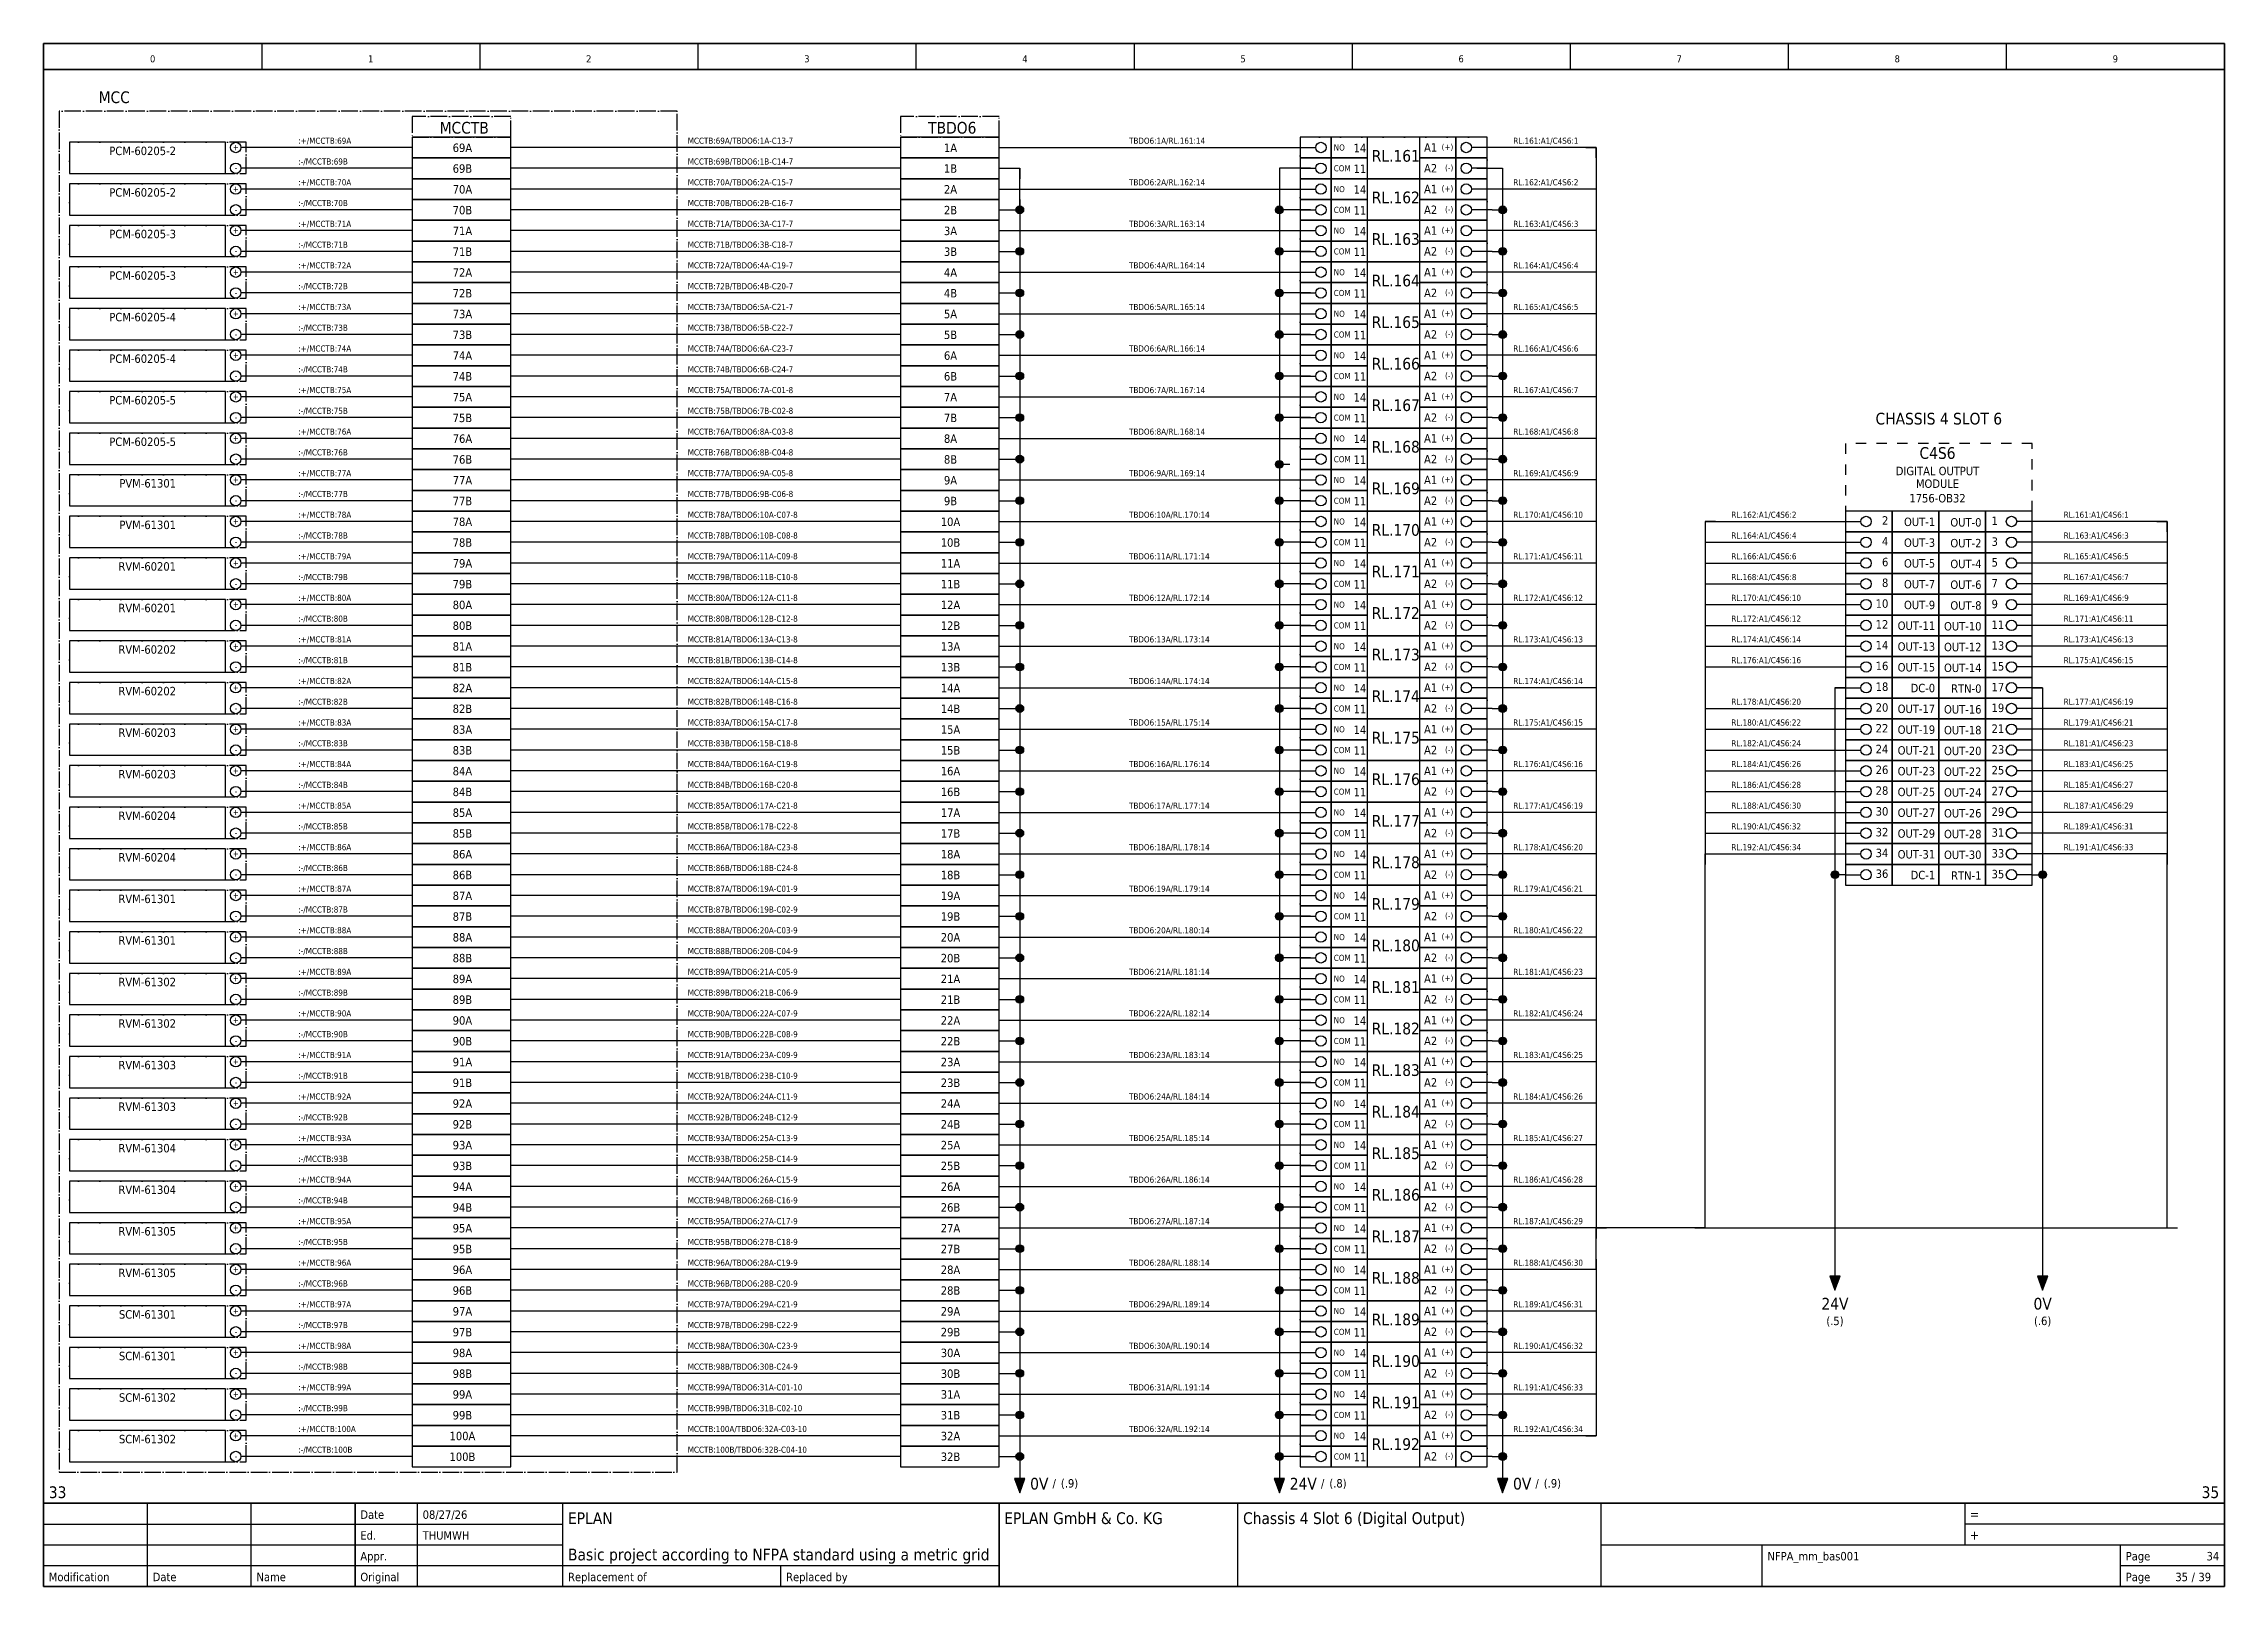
# Model space of a CAD drawing. Header units: millimetres. Extents: x 0 to 1792788, y -13 to 262234.
# Drawn here: x 0 to 420, y 0 to 297 of the extents above; entities that cross this region are included whole.
import ezdxf
from ezdxf.enums import TextEntityAlignment as Align

# ---------------------------------------------------------------- set-up
doc = ezdxf.new("R2010")
doc.units = ezdxf.units.MM
doc.linetypes.add('EPL_DASH', pattern=[1, 0.5, -0.5])
doc.linetypes.add('EPL_DASHDOT', pattern=[1, 0.8, -0.1, 0, -0.1])
for name, color, linetype, lineweight in [('EPLAN108', 5, 'Continuous', 35), ('EPLAN201', 7, 'Continuous', 35), ('EPLAN300', 5, 'Continuous', 25), ('EPLAN302', 5, 'Continuous', 25), ('EPLAN303', 6, 'Continuous', 25), ('EPLAN305', 5, 'Continuous', 25), ('EPLAN306', 6, 'EPL_DASH', 25), ('EPLAN307', 134, 'EPL_DASHDOT', 25), ('EPLAN311', 7, 'Continuous', 25), ('EPLAN317', 7, 'Continuous', 25), ('EPLAN400', 5, 'Continuous', 35), ('EPLAN403', 5, 'Continuous', 35), ('EPLAN405', 7, 'Continuous', 25), ('EPLAN420', 7, 'Continuous', 35), ('EPLAN421', 5, 'Continuous', 35), ('EPLAN429', 251, 'Continuous', 35), ('EPLAN432', 7, 'Continuous', 35), ('EPLAN433', 251, 'Continuous', 35), ('EPLAN440', 73, 'Continuous', 35), ('EPLAN442', 73, 'Continuous', 35), ('EPLAN451', 7, 'Continuous', 35), ('EPLAN452', 7, 'Continuous', 35), ('EPLAN453', 7, 'Continuous', 35), ('EPLAN500', 7, 'Continuous', 35), ('EPLAN501', 7, 'Continuous', 35), ('EPLAN502', 7, 'Continuous', 35), ('EPLAN503', 7, 'Continuous', 35), ('EPLAN504', 7, 'Continuous', 35)]:
    doc.layers.add(name, color=color, linetype=linetype, lineweight=lineweight)
doc.styles.add('Tahoma', font='')
doc.styles.get('Tahoma').set_extended_font_data('Tahoma')

msp = doc.modelspace()

# ---------------------------------------------------------------- texts
at = {"layer": 'EPLAN108', "color": 5, "style": 'Tahoma'}
for s, height, p in [('MCCTB', 2.257, (81, 279)), ('TBDO6', 2.257, (175, 279)), ('CHASSIS 4 SLOT 6', 2.2575, (365, 223))]:
    msp.add_text(s, height=height, dxfattribs=at).set_placement(p, align=Align.BOTTOM_CENTER)

# ---------------------------------------------------------------- blocks, each defined once
blk = doc.blocks.new('EPLFRAME')
at = {"layer": 'EPLAN201', "linetype": 'Continuous', "lineweight": 25, "ltscale": 4}
for p, q in [((42, 297), (42, 292)), ((84, 297), (84, 292)), ((126, 297), (126, 292)), ((168, 297), (168, 292)), ((210, 297), (210, 292)), ((252, 297), (252, 292)), ((294, 297), (294, 292)), ((336, 297), (336, 292)), ((378, 297), (378, 292)), ((20, 0), (20, 16)), ((40, 0), (40, 16)), ((72, 0), (72, 16)), ((100, 0), (100, 16)), ((230, 0), (230, 16)), ((300, 0), (300, 16)), ((370, 16), (370, 8)), ((0, 12), (100, 12)), ((420, 12), (370, 12)), ((0, 8), (100, 8)), ((300, 8), (420, 8)), ((331, 0), (331, 8)), ((400, 0), (400, 8)), ((0, 4), (184, 4)), ((142, 0), (142, 4)), ((400, 4), (420, 4))]:
    blk.add_line(p, q, dxfattribs=at)
at = {"layer": 'EPLAN201', "linetype": 'Continuous', "lineweight": 35, "ltscale": 4}
for p, q in [((0, 292), (420, 292)), ((0, 16), (420, 16)), ((60, 0), (60, 16)), ((184, 0), (184, 16))]:
    blk.add_line(p, q, dxfattribs=at)
blk.add_lwpolyline([(0, 0), (420, 0), (420, 297), (0, 297)], close=True, dxfattribs=at)
at = {"layer": 'EPLAN201', "color": 7, "style": 'Tahoma'}
for s, height, p in [('Date', 1.625, (61, 13)), ('=', 1.81, (371, 13)), ('Ed.', 1.625, (61, 9)), ('+', 1.81, (371, 9)), ('Appr.', 1.625, (61, 5)), ('Page', 1.625, (401, 5)), ('Modification', 1.6254, (1, 1)), ('Date', 1.625, (21, 1)), ('Name', 1.625, (41, 1)), ('Original', 1.625, (61, 1)), ('Replacement of', 1.6254, (101, 1)), ('Replaced by', 1.6254, (143, 1)), ('Page', 1.625, (401, 1))]:
    blk.add_text(s, height=height, dxfattribs=at).set_placement(p)
blk.add_text('/', height=1.63, dxfattribs=at).set_placement((414, 1), align=Align.CENTER)
at = {"layer": 'EPLAN451', "color": 7, "style": 'Tahoma'}
for tag, p, height in [('14_10014', (101, 12), 2.26), ('14_10015', (185, 12), 2.26), ('14_10011', (101, 5), 2.26), ('14_10013', (332, 5), 1.63), ('14_10151', (73, 1), 1.63), ('14_10300', (415, 1), 1.63)]:
    blk.add_attdef(tag, p, '', height=height, dxfattribs=at)
blk.add_attdef('4_25020', text='', height=1.63, dxfattribs=at).set_placement((413, 1), align=Align.RIGHT)
at = {"layer": 'EPLAN452', "color": 7, "style": 'Tahoma'}
for tag, p, height in [('4_11041', (1, 17), 2.26), ('4_11071[1]', (1, 13), 1.63), ('4_11074[1]', (21, 13), 1.63), ('4_11070[1]', (41, 13), 1.63), ('4_11024', (73, 13), 1.63), ('4_11011', (231, 12), 2.26), ('4_11030', (301, 12), 2.26), ('4_20132_1001', (374, 13), 1.63), ('4_11071[2]', (1, 9), 1.63), ('4_11074[2]', (21, 9), 1.63), ('4_11070[2]', (41, 9), 1.63), ('4_11022', (73, 9), 1.63), ('4_20134_1001', (374, 9), 1.63), ('4_11071[3]', (1, 5), 1.63), ('4_11074[3]', (21, 5), 1.63), ('4_11070[3]', (41, 5), 1.63), ('4_11080', (73, 5), 1.63), ('4_11059', (301, 5), 1.63)]:
    blk.add_attdef(tag, p, '', height=height, dxfattribs=at)
for tag, height, p in [('4_11040', 2.26, (419, 17)), ('4_11000', 1.63, (419, 5)), ('4_11085', 1.63, (141, 1)), ('4_11086', 1.63, (183, 1))]:
    blk.add_attdef(tag, text='', height=height, dxfattribs=at).set_placement(p, align=Align.RIGHT)
at = {"layer": 'EPLAN453', "color": 7, "style": 'Tahoma'}
for tag, p in [('53_19005_1', (21, 293)), ('53_19005', (63, 293)), ('53_19005_8', (105, 293)), ('53_19005_6', (147, 293)), ('53_19005_7', (189, 293)), ('53_19005_9', (231, 293)), ('53_19005_3', (273, 293)), ('53_19005_2', (315, 293)), ('53_19005_4', (357, 293)), ('53_19005_5', (399, 293))]:
    blk.add_attdef(tag, text='', height=1.35, dxfattribs=at).set_placement(p, align=Align.BOTTOM_CENTER)
blk = doc.blocks.new('EPLSYM_LibrarySPECIAL_en_US_Symbol427_Variant5_Placement1')
at = {"layer": 'EPLAN421', "color": 5, "style": 'Tahoma'}
for tag, p in [('17_20029[1]', (-0.9525, 3.335)), ('17_20029[2]', (20.0025, 3.335))]:
    blk.add_attdef(tag, text='', height=1.1739, dxfattribs=at).set_placement(p, align=Align.BOTTOM_RIGHT)
at = {"layer": 'EPLAN433', "color": 251, "style": 'Tahoma'}
blk.add_attdef('17_20406_1', text='', height=1.6254, dxfattribs=at).set_placement((0.9525, 1.5875), align=Align.BOTTOM_RIGHT)
blk.add_attdef('17_20406', text='', height=1.6254, dxfattribs=at).set_placement((0.9525, 1.5875), align=Align.BOTTOM_LEFT)
blk = doc.blocks.new('EPLSYM_LibrarySPECIAL_en_US_Symbol427_Variant5_Placement1_1')
at = {"layer": 'EPLAN421', "color": 5, "style": 'Tahoma'}
for tag, p in [('17_20029[1]', (-0.9525, 3.335)), ('17_20029[2]', (20.0025, 3.335))]:
    blk.add_attdef(tag, text='', height=1.1739, dxfattribs=at).set_placement(p, align=Align.BOTTOM_RIGHT)
at = {"layer": 'EPLAN433', "color": 251, "style": 'Tahoma'}
blk.add_attdef('17_20406_1', text='', height=1.6254, dxfattribs=at).set_placement((0.9525, 1.5875), align=Align.BOTTOM_RIGHT)
blk.add_attdef('17_20406', text='', height=1.6254, dxfattribs=at).set_placement((0.9525, 1.5875), align=Align.BOTTOM_LEFT)
blk = doc.blocks.new('EPLSYM_LibrarySPECIAL_en_US_Symbol427_Variant5_Placement1_2')
at = {"layer": 'EPLAN421', "color": 5, "style": 'Tahoma'}
for tag, p in [('17_20029[1]', (-0.9525, 3.335)), ('17_20029[2]', (20.0025, 3.335))]:
    blk.add_attdef(tag, text='', height=1.1739, dxfattribs=at).set_placement(p, align=Align.BOTTOM_RIGHT)
at = {"layer": 'EPLAN433', "color": 251, "style": 'Tahoma'}
blk.add_attdef('17_20406_1', text='', height=1.6254, dxfattribs=at).set_placement((0.9525, 1.5875), align=Align.BOTTOM_RIGHT)
blk.add_attdef('17_20406', text='', height=1.6254, dxfattribs=at).set_placement((0.9525, 1.5875), align=Align.BOTTOM_LEFT)
blk = doc.blocks.new('EPLSYM_LibrarySPECIAL_en_US_Symbol427_Variant5_Placement1_3')
at = {"layer": 'EPLAN421', "color": 5, "style": 'Tahoma'}
for tag, p in [('17_20029[1]', (-0.9525, 3.335)), ('17_20029[2]', (20.0025, 3.335))]:
    blk.add_attdef(tag, text='', height=1.1739, dxfattribs=at).set_placement(p, align=Align.BOTTOM_RIGHT)
at = {"layer": 'EPLAN433', "color": 251, "style": 'Tahoma'}
blk.add_attdef('17_20406_1', text='', height=1.6254, dxfattribs=at).set_placement((0.9525, 1.5875), align=Align.BOTTOM_RIGHT)
blk.add_attdef('17_20406', text='', height=1.6254, dxfattribs=at).set_placement((0.9525, 1.5875), align=Align.BOTTOM_LEFT)
blk = doc.blocks.new('EPLSYM_LibrarySPECIAL_en_US_Symbol427_Variant5_Placement1_4')
at = {"layer": 'EPLAN421', "color": 5, "style": 'Tahoma'}
for tag, p in [('17_20029[1]', (-0.9525, 3.335)), ('17_20029[2]', (20.0025, 3.335))]:
    blk.add_attdef(tag, text='', height=1.1739, dxfattribs=at).set_placement(p, align=Align.BOTTOM_RIGHT)
at = {"layer": 'EPLAN433', "color": 251, "style": 'Tahoma'}
blk.add_attdef('17_20406_1', text='', height=1.6254, dxfattribs=at).set_placement((0.9525, 1.5875), align=Align.BOTTOM_RIGHT)
blk.add_attdef('17_20406', text='', height=1.6254, dxfattribs=at).set_placement((0.9525, 1.5875), align=Align.BOTTOM_LEFT)
blk = doc.blocks.new('EPLSYM_LibrarySPECIAL_en_US_Symbol427_Variant5_Placement1_5')
at = {"layer": 'EPLAN421', "color": 5, "style": 'Tahoma'}
for tag, p in [('17_20029[1]', (-0.9525, 3.335)), ('17_20029[2]', (20.0025, 3.335))]:
    blk.add_attdef(tag, text='', height=1.1739, dxfattribs=at).set_placement(p, align=Align.BOTTOM_RIGHT)
at = {"layer": 'EPLAN433', "color": 251, "style": 'Tahoma'}
blk.add_attdef('17_20406_1', text='', height=1.6254, dxfattribs=at).set_placement((0.9525, 1.5875), align=Align.BOTTOM_RIGHT)
blk.add_attdef('17_20406', text='', height=1.6254, dxfattribs=at).set_placement((0.9525, 1.5875), align=Align.BOTTOM_LEFT)
blk = doc.blocks.new('EPLSYM_LibrarySPECIAL_en_US_Symbol427_Variant5_Placement1_6')
at = {"layer": 'EPLAN421', "color": 5, "style": 'Tahoma'}
for tag, p in [('17_20029[1]', (-0.9525, 3.335)), ('17_20029[2]', (20.0025, 3.335))]:
    blk.add_attdef(tag, text='', height=1.1739, dxfattribs=at).set_placement(p, align=Align.BOTTOM_RIGHT)
at = {"layer": 'EPLAN433', "color": 251, "style": 'Tahoma'}
blk.add_attdef('17_20406_1', text='', height=1.6254, dxfattribs=at).set_placement((0.9525, 1.5875), align=Align.BOTTOM_RIGHT)
blk.add_attdef('17_20406', text='', height=1.6254, dxfattribs=at).set_placement((0.9525, 1.5875), align=Align.BOTTOM_LEFT)
blk = doc.blocks.new('EPLSYM_LibrarySPECIAL_en_US_Symbol427_Variant5_Placement1_7')
at = {"layer": 'EPLAN421', "color": 5, "style": 'Tahoma'}
for tag, p in [('17_20029[1]', (-0.9525, 3.335)), ('17_20029[2]', (20.0025, 3.335))]:
    blk.add_attdef(tag, text='', height=1.1739, dxfattribs=at).set_placement(p, align=Align.BOTTOM_RIGHT)
at = {"layer": 'EPLAN433', "color": 251, "style": 'Tahoma'}
blk.add_attdef('17_20406_1', text='', height=1.6254, dxfattribs=at).set_placement((0.9525, 1.5875), align=Align.BOTTOM_RIGHT)
blk.add_attdef('17_20406', text='', height=1.6254, dxfattribs=at).set_placement((0.9525, 1.5875), align=Align.BOTTOM_LEFT)
blk = doc.blocks.new('EPLSYM_LibrarySPECIAL_en_US_Symbol427_Variant5_Placement1_8')
at = {"layer": 'EPLAN421', "color": 5, "style": 'Tahoma'}
for tag, p in [('17_20029[1]', (-0.9525, 3.335)), ('17_20029[2]', (20.0025, 3.335))]:
    blk.add_attdef(tag, text='', height=1.1739, dxfattribs=at).set_placement(p, align=Align.BOTTOM_RIGHT)
at = {"layer": 'EPLAN433', "color": 251, "style": 'Tahoma'}
blk.add_attdef('17_20406_1', text='', height=1.6254, dxfattribs=at).set_placement((0.9525, 1.5875), align=Align.BOTTOM_RIGHT)
blk.add_attdef('17_20406', text='', height=1.6254, dxfattribs=at).set_placement((0.9525, 1.5875), align=Align.BOTTOM_LEFT)
blk = doc.blocks.new('EPLSYM_LibrarySPECIAL_en_US_Symbol427_Variant5_Placement1_9')
at = {"layer": 'EPLAN421', "color": 5, "style": 'Tahoma'}
for tag, p in [('17_20029[1]', (-0.9525, 3.335)), ('17_20029[2]', (20.0025, 3.335))]:
    blk.add_attdef(tag, text='', height=1.1739, dxfattribs=at).set_placement(p, align=Align.BOTTOM_RIGHT)
at = {"layer": 'EPLAN433', "color": 251, "style": 'Tahoma'}
blk.add_attdef('17_20406_1', text='', height=1.6254, dxfattribs=at).set_placement((0.9525, 1.5875), align=Align.BOTTOM_RIGHT)
blk.add_attdef('17_20406', text='', height=1.6254, dxfattribs=at).set_placement((0.9525, 1.5875), align=Align.BOTTOM_LEFT)
blk = doc.blocks.new('EPLSYM_LibrarySPECIAL_en_US_Symbol427_Variant5_Placement1_10')
at = {"layer": 'EPLAN421', "color": 5, "style": 'Tahoma'}
for tag, p in [('17_20029[1]', (-0.9525, 3.335)), ('17_20029[2]', (20.0025, 3.335))]:
    blk.add_attdef(tag, text='', height=1.1739, dxfattribs=at).set_placement(p, align=Align.BOTTOM_RIGHT)
at = {"layer": 'EPLAN433', "color": 251, "style": 'Tahoma'}
blk.add_attdef('17_20406_1', text='', height=1.6254, dxfattribs=at).set_placement((0.9525, 1.5875), align=Align.BOTTOM_RIGHT)
blk.add_attdef('17_20406', text='', height=1.6254, dxfattribs=at).set_placement((0.9525, 1.5875), align=Align.BOTTOM_LEFT)
blk = doc.blocks.new('EPLSYM_LibrarySPECIAL_en_US_Symbol427_Variant5_Placement1_11')
at = {"layer": 'EPLAN421', "color": 5, "style": 'Tahoma'}
for tag, p in [('17_20029[1]', (-0.9525, 3.335)), ('17_20029[2]', (20.0025, 3.335))]:
    blk.add_attdef(tag, text='', height=1.1739, dxfattribs=at).set_placement(p, align=Align.BOTTOM_RIGHT)
at = {"layer": 'EPLAN433', "color": 251, "style": 'Tahoma'}
blk.add_attdef('17_20406_1', text='', height=1.6254, dxfattribs=at).set_placement((0.9525, 1.5875), align=Align.BOTTOM_RIGHT)
blk.add_attdef('17_20406', text='', height=1.6254, dxfattribs=at).set_placement((0.9525, 1.5875), align=Align.BOTTOM_LEFT)
blk = doc.blocks.new('EPLSYM_LibrarySPECIAL_en_US_Symbol427_Variant5_Placement1_12')
at = {"layer": 'EPLAN421', "color": 5, "style": 'Tahoma'}
for tag, p in [('17_20029[1]', (-0.9525, 3.335)), ('17_20029[2]', (20.0025, 3.335))]:
    blk.add_attdef(tag, text='', height=1.1739, dxfattribs=at).set_placement(p, align=Align.BOTTOM_RIGHT)
at = {"layer": 'EPLAN433', "color": 251, "style": 'Tahoma'}
blk.add_attdef('17_20406_1', text='', height=1.6254, dxfattribs=at).set_placement((0.9525, 1.5875), align=Align.BOTTOM_RIGHT)
blk.add_attdef('17_20406', text='', height=1.6254, dxfattribs=at).set_placement((0.9525, 1.5875), align=Align.BOTTOM_LEFT)
blk = doc.blocks.new('EPLSYM_LibrarySPECIAL_en_US_Symbol427_Variant5_Placement1_13')
at = {"layer": 'EPLAN421', "color": 5, "style": 'Tahoma'}
for tag, p in [('17_20029[1]', (-0.9525, 3.335)), ('17_20029[2]', (20.0025, 3.335))]:
    blk.add_attdef(tag, text='', height=1.1739, dxfattribs=at).set_placement(p, align=Align.BOTTOM_RIGHT)
at = {"layer": 'EPLAN433', "color": 251, "style": 'Tahoma'}
blk.add_attdef('17_20406_1', text='', height=1.6254, dxfattribs=at).set_placement((0.9525, 1.5875), align=Align.BOTTOM_RIGHT)
blk.add_attdef('17_20406', text='', height=1.6254, dxfattribs=at).set_placement((0.9525, 1.5875), align=Align.BOTTOM_LEFT)
blk = doc.blocks.new('EPLSYM_LibrarySPECIAL_en_US_Symbol427_Variant5_Placement1_14')
at = {"layer": 'EPLAN421', "color": 5, "style": 'Tahoma'}
for tag, p in [('17_20029[1]', (-0.9525, 3.335)), ('17_20029[2]', (20.0025, 3.335))]:
    blk.add_attdef(tag, text='', height=1.1739, dxfattribs=at).set_placement(p, align=Align.BOTTOM_RIGHT)
at = {"layer": 'EPLAN433', "color": 251, "style": 'Tahoma'}
blk.add_attdef('17_20406_1', text='', height=1.6254, dxfattribs=at).set_placement((0.9525, 1.5875), align=Align.BOTTOM_RIGHT)
blk.add_attdef('17_20406', text='', height=1.6254, dxfattribs=at).set_placement((0.9525, 1.5875), align=Align.BOTTOM_LEFT)
blk = doc.blocks.new('EPLSYM_LibrarySPECIAL_en_US_Symbol427_Variant5_Placement1_15')
at = {"layer": 'EPLAN421', "color": 5, "style": 'Tahoma'}
for tag, p in [('17_20029[1]', (-0.9525, 3.335)), ('17_20029[2]', (20.0025, 3.335))]:
    blk.add_attdef(tag, text='', height=1.1739, dxfattribs=at).set_placement(p, align=Align.BOTTOM_RIGHT)
at = {"layer": 'EPLAN433', "color": 251, "style": 'Tahoma'}
blk.add_attdef('17_20406_1', text='', height=1.6254, dxfattribs=at).set_placement((0.9525, 1.5875), align=Align.BOTTOM_RIGHT)
blk.add_attdef('17_20406', text='', height=1.6254, dxfattribs=at).set_placement((0.9525, 1.5875), align=Align.BOTTOM_LEFT)
blk = doc.blocks.new('EPLSYM_LibrarySPECIAL_en_US_Symbol427_Variant5_Placement1_16')
at = {"layer": 'EPLAN421', "color": 5, "style": 'Tahoma'}
for tag, p in [('17_20029[1]', (-0.9525, 3.335)), ('17_20029[2]', (20.0025, 3.335))]:
    blk.add_attdef(tag, text='', height=1.1739, dxfattribs=at).set_placement(p, align=Align.BOTTOM_RIGHT)
at = {"layer": 'EPLAN433', "color": 251, "style": 'Tahoma'}
blk.add_attdef('17_20406_1', text='', height=1.6254, dxfattribs=at).set_placement((0.9525, 1.5875), align=Align.BOTTOM_RIGHT)
blk.add_attdef('17_20406', text='', height=1.6254, dxfattribs=at).set_placement((0.9525, 1.5875), align=Align.BOTTOM_LEFT)
blk = doc.blocks.new('EPLSYM_LibrarySPECIAL_en_US_Symbol427_Variant5_Placement1_17')
at = {"layer": 'EPLAN421', "color": 5, "style": 'Tahoma'}
for tag, p in [('17_20029[1]', (-0.9525, 3.335)), ('17_20029[2]', (20.0025, 3.335))]:
    blk.add_attdef(tag, text='', height=1.1739, dxfattribs=at).set_placement(p, align=Align.BOTTOM_RIGHT)
at = {"layer": 'EPLAN433', "color": 251, "style": 'Tahoma'}
blk.add_attdef('17_20406_1', text='', height=1.6254, dxfattribs=at).set_placement((0.9525, 1.5875), align=Align.BOTTOM_RIGHT)
blk.add_attdef('17_20406', text='', height=1.6254, dxfattribs=at).set_placement((0.9525, 1.5875), align=Align.BOTTOM_LEFT)
blk = doc.blocks.new('EPLSYM_LibrarySPECIAL_en_US_Symbol427_Variant5_Placement1_18')
at = {"layer": 'EPLAN421', "color": 5, "style": 'Tahoma'}
for tag, p in [('17_20029[1]', (-0.9525, 3.335)), ('17_20029[2]', (20.0025, 3.335))]:
    blk.add_attdef(tag, text='', height=1.1739, dxfattribs=at).set_placement(p, align=Align.BOTTOM_RIGHT)
at = {"layer": 'EPLAN433', "color": 251, "style": 'Tahoma'}
blk.add_attdef('17_20406_1', text='', height=1.6254, dxfattribs=at).set_placement((0.9525, 1.5875), align=Align.BOTTOM_RIGHT)
blk.add_attdef('17_20406', text='', height=1.6254, dxfattribs=at).set_placement((0.9525, 1.5875), align=Align.BOTTOM_LEFT)
blk = doc.blocks.new('EPLSYM_LibrarySPECIAL_en_US_Symbol427_Variant5_Placement1_19')
at = {"layer": 'EPLAN421', "color": 5, "style": 'Tahoma'}
for tag, p in [('17_20029[1]', (-0.9525, 3.335)), ('17_20029[2]', (20.0025, 3.335))]:
    blk.add_attdef(tag, text='', height=1.1739, dxfattribs=at).set_placement(p, align=Align.BOTTOM_RIGHT)
at = {"layer": 'EPLAN433', "color": 251, "style": 'Tahoma'}
blk.add_attdef('17_20406_1', text='', height=1.6254, dxfattribs=at).set_placement((0.9525, 1.5875), align=Align.BOTTOM_RIGHT)
blk.add_attdef('17_20406', text='', height=1.6254, dxfattribs=at).set_placement((0.9525, 1.5875), align=Align.BOTTOM_LEFT)
blk = doc.blocks.new('EPLSYM_LibrarySPECIAL_en_US_Symbol427_Variant5_Placement1_20')
at = {"layer": 'EPLAN421', "color": 5, "style": 'Tahoma'}
for tag, p in [('17_20029[1]', (-0.9525, 3.335)), ('17_20029[2]', (20.0025, 3.335))]:
    blk.add_attdef(tag, text='', height=1.1739, dxfattribs=at).set_placement(p, align=Align.BOTTOM_RIGHT)
at = {"layer": 'EPLAN433', "color": 251, "style": 'Tahoma'}
blk.add_attdef('17_20406_1', text='', height=1.6254, dxfattribs=at).set_placement((0.9525, 1.5875), align=Align.BOTTOM_RIGHT)
blk.add_attdef('17_20406', text='', height=1.6254, dxfattribs=at).set_placement((0.9525, 1.5875), align=Align.BOTTOM_LEFT)
blk = doc.blocks.new('EPLSYM_LibrarySPECIAL_en_US_Symbol427_Variant5_Placement1_21')
at = {"layer": 'EPLAN421', "color": 5, "style": 'Tahoma'}
for tag, p in [('17_20029[1]', (-0.9525, 3.335)), ('17_20029[2]', (20.0025, 3.335))]:
    blk.add_attdef(tag, text='', height=1.1739, dxfattribs=at).set_placement(p, align=Align.BOTTOM_RIGHT)
at = {"layer": 'EPLAN433', "color": 251, "style": 'Tahoma'}
blk.add_attdef('17_20406_1', text='', height=1.6254, dxfattribs=at).set_placement((0.9525, 1.5875), align=Align.BOTTOM_RIGHT)
blk.add_attdef('17_20406', text='', height=1.6254, dxfattribs=at).set_placement((0.9525, 1.5875), align=Align.BOTTOM_LEFT)
blk = doc.blocks.new('EPLSYM_LibrarySPECIAL_en_US_Symbol427_Variant5_Placement1_22')
at = {"layer": 'EPLAN421', "color": 5, "style": 'Tahoma'}
for tag, p in [('17_20029[1]', (-0.9525, 3.335)), ('17_20029[2]', (20.0025, 3.335))]:
    blk.add_attdef(tag, text='', height=1.1739, dxfattribs=at).set_placement(p, align=Align.BOTTOM_RIGHT)
at = {"layer": 'EPLAN433', "color": 251, "style": 'Tahoma'}
blk.add_attdef('17_20406_1', text='', height=1.6254, dxfattribs=at).set_placement((0.9525, 1.5875), align=Align.BOTTOM_RIGHT)
blk.add_attdef('17_20406', text='', height=1.6254, dxfattribs=at).set_placement((0.9525, 1.5875), align=Align.BOTTOM_LEFT)
blk = doc.blocks.new('EPLSYM_LibrarySPECIAL_en_US_Symbol427_Variant5_Placement1_23')
at = {"layer": 'EPLAN421', "color": 5, "style": 'Tahoma'}
for tag, p in [('17_20029[1]', (-0.9525, 3.335)), ('17_20029[2]', (20.0025, 3.335))]:
    blk.add_attdef(tag, text='', height=1.1739, dxfattribs=at).set_placement(p, align=Align.BOTTOM_RIGHT)
at = {"layer": 'EPLAN433', "color": 251, "style": 'Tahoma'}
blk.add_attdef('17_20406_1', text='', height=1.6254, dxfattribs=at).set_placement((0.9525, 1.5875), align=Align.BOTTOM_RIGHT)
blk.add_attdef('17_20406', text='', height=1.6254, dxfattribs=at).set_placement((0.9525, 1.5875), align=Align.BOTTOM_LEFT)
blk = doc.blocks.new('EPLSYM_LibrarySPECIAL_en_US_Symbol427_Variant5_Placement1_24')
at = {"layer": 'EPLAN421', "color": 5, "style": 'Tahoma'}
for tag, p in [('17_20029[1]', (-0.9525, 3.335)), ('17_20029[2]', (20.0025, 3.335))]:
    blk.add_attdef(tag, text='', height=1.1739, dxfattribs=at).set_placement(p, align=Align.BOTTOM_RIGHT)
at = {"layer": 'EPLAN433', "color": 251, "style": 'Tahoma'}
blk.add_attdef('17_20406_1', text='', height=1.6254, dxfattribs=at).set_placement((0.9525, 1.5875), align=Align.BOTTOM_RIGHT)
blk.add_attdef('17_20406', text='', height=1.6254, dxfattribs=at).set_placement((0.9525, 1.5875), align=Align.BOTTOM_LEFT)
blk = doc.blocks.new('EPLSYM_LibrarySPECIAL_en_US_Symbol427_Variant5_Placement1_25')
at = {"layer": 'EPLAN421', "color": 5, "style": 'Tahoma'}
for tag, p in [('17_20029[1]', (-0.9525, 3.335)), ('17_20029[2]', (20.0025, 3.335))]:
    blk.add_attdef(tag, text='', height=1.1739, dxfattribs=at).set_placement(p, align=Align.BOTTOM_RIGHT)
at = {"layer": 'EPLAN433', "color": 251, "style": 'Tahoma'}
blk.add_attdef('17_20406_1', text='', height=1.6254, dxfattribs=at).set_placement((0.9525, 1.5875), align=Align.BOTTOM_RIGHT)
blk.add_attdef('17_20406', text='', height=1.6254, dxfattribs=at).set_placement((0.9525, 1.5875), align=Align.BOTTOM_LEFT)
blk = doc.blocks.new('EPLSYM_LibrarySPECIAL_en_US_Symbol427_Variant5_Placement1_26')
at = {"layer": 'EPLAN421', "color": 5, "style": 'Tahoma'}
for tag, p in [('17_20029[1]', (-0.9525, 3.335)), ('17_20029[2]', (20.0025, 3.335))]:
    blk.add_attdef(tag, text='', height=1.1739, dxfattribs=at).set_placement(p, align=Align.BOTTOM_RIGHT)
at = {"layer": 'EPLAN433', "color": 251, "style": 'Tahoma'}
blk.add_attdef('17_20406_1', text='', height=1.6254, dxfattribs=at).set_placement((0.9525, 1.5875), align=Align.BOTTOM_RIGHT)
blk.add_attdef('17_20406', text='', height=1.6254, dxfattribs=at).set_placement((0.9525, 1.5875), align=Align.BOTTOM_LEFT)
blk = doc.blocks.new('EPLSYM_LibrarySPECIAL_en_US_Symbol427_Variant5_Placement1_27')
at = {"layer": 'EPLAN421', "color": 5, "style": 'Tahoma'}
for tag, p in [('17_20029[1]', (-0.9525, 3.335)), ('17_20029[2]', (20.0025, 3.335))]:
    blk.add_attdef(tag, text='', height=1.1739, dxfattribs=at).set_placement(p, align=Align.BOTTOM_RIGHT)
at = {"layer": 'EPLAN433', "color": 251, "style": 'Tahoma'}
blk.add_attdef('17_20406_1', text='', height=1.6254, dxfattribs=at).set_placement((0.9525, 1.5875), align=Align.BOTTOM_RIGHT)
blk.add_attdef('17_20406', text='', height=1.6254, dxfattribs=at).set_placement((0.9525, 1.5875), align=Align.BOTTOM_LEFT)
blk = doc.blocks.new('EPLSYM_LibrarySPECIAL_en_US_Symbol427_Variant5_Placement1_28')
at = {"layer": 'EPLAN421', "color": 5, "style": 'Tahoma'}
for tag, p in [('17_20029[1]', (-0.9525, 3.335)), ('17_20029[2]', (20.0025, 3.335))]:
    blk.add_attdef(tag, text='', height=1.1739, dxfattribs=at).set_placement(p, align=Align.BOTTOM_RIGHT)
at = {"layer": 'EPLAN433', "color": 251, "style": 'Tahoma'}
blk.add_attdef('17_20406_1', text='', height=1.6254, dxfattribs=at).set_placement((0.9525, 1.5875), align=Align.BOTTOM_RIGHT)
blk.add_attdef('17_20406', text='', height=1.6254, dxfattribs=at).set_placement((0.9525, 1.5875), align=Align.BOTTOM_LEFT)
blk = doc.blocks.new('EPLSYM_LibrarySPECIAL_en_US_Symbol427_Variant5_Placement1_29')
at = {"layer": 'EPLAN421', "color": 5, "style": 'Tahoma'}
for tag, p in [('17_20029[1]', (-0.9525, 3.335)), ('17_20029[2]', (20.0025, 3.335))]:
    blk.add_attdef(tag, text='', height=1.1739, dxfattribs=at).set_placement(p, align=Align.BOTTOM_RIGHT)
at = {"layer": 'EPLAN433', "color": 251, "style": 'Tahoma'}
blk.add_attdef('17_20406_1', text='', height=1.6254, dxfattribs=at).set_placement((0.9525, 1.5875), align=Align.BOTTOM_RIGHT)
blk.add_attdef('17_20406', text='', height=1.6254, dxfattribs=at).set_placement((0.9525, 1.5875), align=Align.BOTTOM_LEFT)
blk = doc.blocks.new('EPLSYM_LibrarySPECIAL_en_US_Symbol427_Variant5_Placement1_30')
at = {"layer": 'EPLAN421', "color": 5, "style": 'Tahoma'}
for tag, p in [('17_20029[1]', (-0.9525, 3.335)), ('17_20029[2]', (20.0025, 3.335))]:
    blk.add_attdef(tag, text='', height=1.1739, dxfattribs=at).set_placement(p, align=Align.BOTTOM_RIGHT)
at = {"layer": 'EPLAN433', "color": 251, "style": 'Tahoma'}
blk.add_attdef('17_20406_1', text='', height=1.6254, dxfattribs=at).set_placement((0.9525, 1.5875), align=Align.BOTTOM_RIGHT)
blk.add_attdef('17_20406', text='', height=1.6254, dxfattribs=at).set_placement((0.9525, 1.5875), align=Align.BOTTOM_LEFT)
blk = doc.blocks.new('EPLSYM_LibrarySPECIAL_en_US_Symbol427_Variant5_Placement1_31')
at = {"layer": 'EPLAN421', "color": 5, "style": 'Tahoma'}
for tag, p in [('17_20029[1]', (-0.9525, 3.335)), ('17_20029[2]', (20.0025, 3.335))]:
    blk.add_attdef(tag, text='', height=1.1739, dxfattribs=at).set_placement(p, align=Align.BOTTOM_RIGHT)
at = {"layer": 'EPLAN433', "color": 251, "style": 'Tahoma'}
blk.add_attdef('17_20406_1', text='', height=1.6254, dxfattribs=at).set_placement((0.9525, 1.5875), align=Align.BOTTOM_RIGHT)
blk.add_attdef('17_20406', text='', height=1.6254, dxfattribs=at).set_placement((0.9525, 1.5875), align=Align.BOTTOM_LEFT)
blk = doc.blocks.new('EPLSYM_LibrarySPECIAL_en_US_Symbol427_Variant5_Placement1_32')
at = {"layer": 'EPLAN421', "color": 5, "style": 'Tahoma'}
for tag, p in [('17_20029[1]', (-0.9525, 3.335)), ('17_20029[2]', (20.0025, 3.335))]:
    blk.add_attdef(tag, text='', height=1.1739, dxfattribs=at).set_placement(p, align=Align.BOTTOM_RIGHT)
at = {"layer": 'EPLAN433', "color": 251, "style": 'Tahoma'}
blk.add_attdef('17_20406_1', text='', height=1.6254, dxfattribs=at).set_placement((0.9525, 1.5875), align=Align.BOTTOM_RIGHT)
blk.add_attdef('17_20406', text='', height=1.6254, dxfattribs=at).set_placement((0.9525, 1.5875), align=Align.BOTTOM_LEFT)
blk = doc.blocks.new('EPLSYM_LibrarySPECIAL_en_US_Symbol427_Variant5_Placement1_33')
at = {"layer": 'EPLAN421', "color": 5, "style": 'Tahoma'}
for tag, p in [('17_20029[1]', (-0.9525, 3.335)), ('17_20029[2]', (20.0025, 3.335))]:
    blk.add_attdef(tag, text='', height=1.1739, dxfattribs=at).set_placement(p, align=Align.BOTTOM_RIGHT)
at = {"layer": 'EPLAN433', "color": 251, "style": 'Tahoma'}
blk.add_attdef('17_20406_1', text='', height=1.6254, dxfattribs=at).set_placement((0.9525, 1.5875), align=Align.BOTTOM_RIGHT)
blk.add_attdef('17_20406', text='', height=1.6254, dxfattribs=at).set_placement((0.9525, 1.5875), align=Align.BOTTOM_LEFT)
blk = doc.blocks.new('EPLSYM_LibrarySPECIAL_en_US_Symbol427_Variant5_Placement1_34')
at = {"layer": 'EPLAN421', "color": 5, "style": 'Tahoma'}
for tag, p in [('17_20029[1]', (-0.9525, 3.335)), ('17_20029[2]', (20.0025, 3.335))]:
    blk.add_attdef(tag, text='', height=1.1739, dxfattribs=at).set_placement(p, align=Align.BOTTOM_RIGHT)
at = {"layer": 'EPLAN433', "color": 251, "style": 'Tahoma'}
blk.add_attdef('17_20406_1', text='', height=1.6254, dxfattribs=at).set_placement((0.9525, 1.5875), align=Align.BOTTOM_RIGHT)
blk.add_attdef('17_20406', text='', height=1.6254, dxfattribs=at).set_placement((0.9525, 1.5875), align=Align.BOTTOM_LEFT)
blk = doc.blocks.new('EPLSYM_LibrarySPECIAL_en_US_Symbol427_Variant5_Placement1_35')
at = {"layer": 'EPLAN421', "color": 5, "style": 'Tahoma'}
for tag, p in [('17_20029[1]', (-0.9525, 3.335)), ('17_20029[2]', (20.0025, 3.335))]:
    blk.add_attdef(tag, text='', height=1.1739, dxfattribs=at).set_placement(p, align=Align.BOTTOM_RIGHT)
at = {"layer": 'EPLAN433', "color": 251, "style": 'Tahoma'}
blk.add_attdef('17_20406_1', text='', height=1.6254, dxfattribs=at).set_placement((0.9525, 1.5875), align=Align.BOTTOM_RIGHT)
blk.add_attdef('17_20406', text='', height=1.6254, dxfattribs=at).set_placement((0.9525, 1.5875), align=Align.BOTTOM_LEFT)
blk = doc.blocks.new('EPLSYM_LibrarySPECIAL_en_US_Symbol427_Variant5_Placement1_36')
at = {"layer": 'EPLAN421', "color": 5, "style": 'Tahoma'}
for tag, p in [('17_20029[1]', (-0.9525, 3.335)), ('17_20029[2]', (20.0025, 3.335))]:
    blk.add_attdef(tag, text='', height=1.1739, dxfattribs=at).set_placement(p, align=Align.BOTTOM_RIGHT)
at = {"layer": 'EPLAN433', "color": 251, "style": 'Tahoma'}
blk.add_attdef('17_20406_1', text='', height=1.6254, dxfattribs=at).set_placement((0.9525, 1.5875), align=Align.BOTTOM_RIGHT)
blk.add_attdef('17_20406', text='', height=1.6254, dxfattribs=at).set_placement((0.9525, 1.5875), align=Align.BOTTOM_LEFT)
blk = doc.blocks.new('EPLSYM_LibrarySPECIAL_en_US_Symbol427_Variant5_Placement1_37')
at = {"layer": 'EPLAN421', "color": 5, "style": 'Tahoma'}
for tag, p in [('17_20029[1]', (-0.9525, 3.335)), ('17_20029[2]', (20.0025, 3.335))]:
    blk.add_attdef(tag, text='', height=1.1739, dxfattribs=at).set_placement(p, align=Align.BOTTOM_RIGHT)
at = {"layer": 'EPLAN433', "color": 251, "style": 'Tahoma'}
blk.add_attdef('17_20406_1', text='', height=1.6254, dxfattribs=at).set_placement((0.9525, 1.5875), align=Align.BOTTOM_RIGHT)
blk.add_attdef('17_20406', text='', height=1.6254, dxfattribs=at).set_placement((0.9525, 1.5875), align=Align.BOTTOM_LEFT)
blk = doc.blocks.new('EPLSYM_LibrarySPECIAL_en_US_Symbol427_Variant5_Placement1_38')
at = {"layer": 'EPLAN421', "color": 5, "style": 'Tahoma'}
for tag, p in [('17_20029[1]', (-0.9525, 3.335)), ('17_20029[2]', (20.0025, 3.335))]:
    blk.add_attdef(tag, text='', height=1.1739, dxfattribs=at).set_placement(p, align=Align.BOTTOM_RIGHT)
at = {"layer": 'EPLAN433', "color": 251, "style": 'Tahoma'}
blk.add_attdef('17_20406_1', text='', height=1.6254, dxfattribs=at).set_placement((0.9525, 1.5875), align=Align.BOTTOM_RIGHT)
blk.add_attdef('17_20406', text='', height=1.6254, dxfattribs=at).set_placement((0.9525, 1.5875), align=Align.BOTTOM_LEFT)
blk = doc.blocks.new('EPLSYM_LibrarySPECIAL_en_US_Symbol427_Variant5_Placement1_39')
at = {"layer": 'EPLAN421', "color": 5, "style": 'Tahoma'}
for tag, p in [('17_20029[1]', (-0.9525, 3.335)), ('17_20029[2]', (20.0025, 3.335))]:
    blk.add_attdef(tag, text='', height=1.1739, dxfattribs=at).set_placement(p, align=Align.BOTTOM_RIGHT)
at = {"layer": 'EPLAN433', "color": 251, "style": 'Tahoma'}
blk.add_attdef('17_20406_1', text='', height=1.6254, dxfattribs=at).set_placement((0.9525, 1.5875), align=Align.BOTTOM_RIGHT)
blk.add_attdef('17_20406', text='', height=1.6254, dxfattribs=at).set_placement((0.9525, 1.5875), align=Align.BOTTOM_LEFT)
blk = doc.blocks.new('EPLSYM_LibrarySPECIAL_en_US_Symbol427_Variant5_Placement1_40')
at = {"layer": 'EPLAN421', "color": 5, "style": 'Tahoma'}
for tag, p in [('17_20029[1]', (-0.9525, 3.335)), ('17_20029[2]', (20.0025, 3.335))]:
    blk.add_attdef(tag, text='', height=1.1739, dxfattribs=at).set_placement(p, align=Align.BOTTOM_RIGHT)
at = {"layer": 'EPLAN433', "color": 251, "style": 'Tahoma'}
blk.add_attdef('17_20406_1', text='', height=1.6254, dxfattribs=at).set_placement((0.9525, 1.5875), align=Align.BOTTOM_RIGHT)
blk.add_attdef('17_20406', text='', height=1.6254, dxfattribs=at).set_placement((0.9525, 1.5875), align=Align.BOTTOM_LEFT)
blk = doc.blocks.new('EPLSYM_LibrarySPECIAL_en_US_Symbol427_Variant5_Placement1_41')
at = {"layer": 'EPLAN421', "color": 5, "style": 'Tahoma'}
for tag, p in [('17_20029[1]', (-0.9525, 3.335)), ('17_20029[2]', (20.0025, 3.335))]:
    blk.add_attdef(tag, text='', height=1.1739, dxfattribs=at).set_placement(p, align=Align.BOTTOM_RIGHT)
at = {"layer": 'EPLAN433', "color": 251, "style": 'Tahoma'}
blk.add_attdef('17_20406_1', text='', height=1.6254, dxfattribs=at).set_placement((0.9525, 1.5875), align=Align.BOTTOM_RIGHT)
blk.add_attdef('17_20406', text='', height=1.6254, dxfattribs=at).set_placement((0.9525, 1.5875), align=Align.BOTTOM_LEFT)
blk = doc.blocks.new('EPLSYM_LibrarySPECIAL_en_US_Symbol427_Variant5_Placement1_42')
at = {"layer": 'EPLAN421', "color": 5, "style": 'Tahoma'}
for tag, p in [('17_20029[1]', (-0.9525, 3.335)), ('17_20029[2]', (20.0025, 3.335))]:
    blk.add_attdef(tag, text='', height=1.1739, dxfattribs=at).set_placement(p, align=Align.BOTTOM_RIGHT)
at = {"layer": 'EPLAN433', "color": 251, "style": 'Tahoma'}
blk.add_attdef('17_20406_1', text='', height=1.6254, dxfattribs=at).set_placement((0.9525, 1.5875), align=Align.BOTTOM_RIGHT)
blk.add_attdef('17_20406', text='', height=1.6254, dxfattribs=at).set_placement((0.9525, 1.5875), align=Align.BOTTOM_LEFT)
blk = doc.blocks.new('EPLSYM_LibrarySPECIAL_en_US_Symbol427_Variant5_Placement1_43')
at = {"layer": 'EPLAN421', "color": 5, "style": 'Tahoma'}
for tag, p in [('17_20029[1]', (-0.9525, 3.335)), ('17_20029[2]', (20.0025, 3.335))]:
    blk.add_attdef(tag, text='', height=1.1739, dxfattribs=at).set_placement(p, align=Align.BOTTOM_RIGHT)
at = {"layer": 'EPLAN433', "color": 251, "style": 'Tahoma'}
blk.add_attdef('17_20406_1', text='', height=1.6254, dxfattribs=at).set_placement((0.9525, 1.5875), align=Align.BOTTOM_RIGHT)
blk.add_attdef('17_20406', text='', height=1.6254, dxfattribs=at).set_placement((0.9525, 1.5875), align=Align.BOTTOM_LEFT)
blk = doc.blocks.new('EPLSYM_LibrarySPECIAL_en_US_Symbol427_Variant5_Placement1_44')
at = {"layer": 'EPLAN421', "color": 5, "style": 'Tahoma'}
for tag, p in [('17_20029[1]', (-0.9525, 3.335)), ('17_20029[2]', (20.0025, 3.335))]:
    blk.add_attdef(tag, text='', height=1.1739, dxfattribs=at).set_placement(p, align=Align.BOTTOM_RIGHT)
at = {"layer": 'EPLAN433', "color": 251, "style": 'Tahoma'}
blk.add_attdef('17_20406_1', text='', height=1.6254, dxfattribs=at).set_placement((0.9525, 1.5875), align=Align.BOTTOM_RIGHT)
blk.add_attdef('17_20406', text='', height=1.6254, dxfattribs=at).set_placement((0.9525, 1.5875), align=Align.BOTTOM_LEFT)
blk = doc.blocks.new('EPLSYM_LibrarySPECIAL_en_US_Symbol427_Variant5_Placement1_45')
at = {"layer": 'EPLAN421', "color": 5, "style": 'Tahoma'}
for tag, p in [('17_20029[1]', (-0.9525, 3.335)), ('17_20029[2]', (20.0025, 3.335))]:
    blk.add_attdef(tag, text='', height=1.1739, dxfattribs=at).set_placement(p, align=Align.BOTTOM_RIGHT)
at = {"layer": 'EPLAN433', "color": 251, "style": 'Tahoma'}
blk.add_attdef('17_20406_1', text='', height=1.6254, dxfattribs=at).set_placement((0.9525, 1.5875), align=Align.BOTTOM_RIGHT)
blk.add_attdef('17_20406', text='', height=1.6254, dxfattribs=at).set_placement((0.9525, 1.5875), align=Align.BOTTOM_LEFT)
blk = doc.blocks.new('EPLSYM_LibrarySPECIAL_en_US_Symbol427_Variant5_Placement1_46')
at = {"layer": 'EPLAN421', "color": 5, "style": 'Tahoma'}
for tag, p in [('17_20029[1]', (-0.9525, 3.335)), ('17_20029[2]', (20.0025, 3.335))]:
    blk.add_attdef(tag, text='', height=1.1739, dxfattribs=at).set_placement(p, align=Align.BOTTOM_RIGHT)
at = {"layer": 'EPLAN433', "color": 251, "style": 'Tahoma'}
blk.add_attdef('17_20406_1', text='', height=1.6254, dxfattribs=at).set_placement((0.9525, 1.5875), align=Align.BOTTOM_RIGHT)
blk.add_attdef('17_20406', text='', height=1.6254, dxfattribs=at).set_placement((0.9525, 1.5875), align=Align.BOTTOM_LEFT)
blk = doc.blocks.new('EPLSYM_LibrarySPECIAL_en_US_Symbol427_Variant5_Placement1_47')
at = {"layer": 'EPLAN421', "color": 5, "style": 'Tahoma'}
for tag, p in [('17_20029[1]', (-0.9525, 3.335)), ('17_20029[2]', (20.0025, 3.335))]:
    blk.add_attdef(tag, text='', height=1.1739, dxfattribs=at).set_placement(p, align=Align.BOTTOM_RIGHT)
at = {"layer": 'EPLAN433', "color": 251, "style": 'Tahoma'}
blk.add_attdef('17_20406_1', text='', height=1.6254, dxfattribs=at).set_placement((0.9525, 1.5875), align=Align.BOTTOM_RIGHT)
blk.add_attdef('17_20406', text='', height=1.6254, dxfattribs=at).set_placement((0.9525, 1.5875), align=Align.BOTTOM_LEFT)
blk = doc.blocks.new('EPLSYM_LibrarySPECIAL_en_US_Symbol427_Variant5_Placement1_48')
at = {"layer": 'EPLAN421', "color": 5, "style": 'Tahoma'}
for tag, p in [('17_20029[1]', (-0.9525, 3.335)), ('17_20029[2]', (20.0025, 3.335))]:
    blk.add_attdef(tag, text='', height=1.1739, dxfattribs=at).set_placement(p, align=Align.BOTTOM_RIGHT)
at = {"layer": 'EPLAN433', "color": 251, "style": 'Tahoma'}
blk.add_attdef('17_20406_1', text='', height=1.6254, dxfattribs=at).set_placement((0.9525, 1.5875), align=Align.BOTTOM_RIGHT)
blk.add_attdef('17_20406', text='', height=1.6254, dxfattribs=at).set_placement((0.9525, 1.5875), align=Align.BOTTOM_LEFT)
blk = doc.blocks.new('EPLSYM_LibrarySPECIAL_en_US_Symbol427_Variant5_Placement1_49')
at = {"layer": 'EPLAN421', "color": 5, "style": 'Tahoma'}
for tag, p in [('17_20029[1]', (-0.9525, 3.335)), ('17_20029[2]', (20.0025, 3.335))]:
    blk.add_attdef(tag, text='', height=1.1739, dxfattribs=at).set_placement(p, align=Align.BOTTOM_RIGHT)
at = {"layer": 'EPLAN433', "color": 251, "style": 'Tahoma'}
blk.add_attdef('17_20406_1', text='', height=1.6254, dxfattribs=at).set_placement((0.9525, 1.5875), align=Align.BOTTOM_RIGHT)
blk.add_attdef('17_20406', text='', height=1.6254, dxfattribs=at).set_placement((0.9525, 1.5875), align=Align.BOTTOM_LEFT)
blk = doc.blocks.new('EPLSYM_LibrarySPECIAL_en_US_Symbol427_Variant5_Placement1_50')
at = {"layer": 'EPLAN421', "color": 5, "style": 'Tahoma'}
for tag, p in [('17_20029[1]', (-0.9525, 3.335)), ('17_20029[2]', (20.0025, 3.335))]:
    blk.add_attdef(tag, text='', height=1.1739, dxfattribs=at).set_placement(p, align=Align.BOTTOM_RIGHT)
at = {"layer": 'EPLAN433', "color": 251, "style": 'Tahoma'}
blk.add_attdef('17_20406_1', text='', height=1.6254, dxfattribs=at).set_placement((0.9525, 1.5875), align=Align.BOTTOM_RIGHT)
blk.add_attdef('17_20406', text='', height=1.6254, dxfattribs=at).set_placement((0.9525, 1.5875), align=Align.BOTTOM_LEFT)
blk = doc.blocks.new('EPLSYM_LibrarySPECIAL_en_US_Symbol427_Variant5_Placement1_51')
at = {"layer": 'EPLAN421', "color": 5, "style": 'Tahoma'}
for tag, p in [('17_20029[1]', (-0.9525, 3.335)), ('17_20029[2]', (20.0025, 3.335))]:
    blk.add_attdef(tag, text='', height=1.1739, dxfattribs=at).set_placement(p, align=Align.BOTTOM_RIGHT)
at = {"layer": 'EPLAN433', "color": 251, "style": 'Tahoma'}
blk.add_attdef('17_20406_1', text='', height=1.6254, dxfattribs=at).set_placement((0.9525, 1.5875), align=Align.BOTTOM_RIGHT)
blk.add_attdef('17_20406', text='', height=1.6254, dxfattribs=at).set_placement((0.9525, 1.5875), align=Align.BOTTOM_LEFT)
blk = doc.blocks.new('EPLSYM_LibrarySPECIAL_en_US_Symbol427_Variant5_Placement1_52')
at = {"layer": 'EPLAN421', "color": 5, "style": 'Tahoma'}
for tag, p in [('17_20029[1]', (-0.9525, 3.335)), ('17_20029[2]', (20.0025, 3.335))]:
    blk.add_attdef(tag, text='', height=1.1739, dxfattribs=at).set_placement(p, align=Align.BOTTOM_RIGHT)
at = {"layer": 'EPLAN433', "color": 251, "style": 'Tahoma'}
blk.add_attdef('17_20406_1', text='', height=1.6254, dxfattribs=at).set_placement((0.9525, 1.5875), align=Align.BOTTOM_RIGHT)
blk.add_attdef('17_20406', text='', height=1.6254, dxfattribs=at).set_placement((0.9525, 1.5875), align=Align.BOTTOM_LEFT)
blk = doc.blocks.new('EPLSYM_LibrarySPECIAL_en_US_Symbol427_Variant5_Placement1_53')
at = {"layer": 'EPLAN421', "color": 5, "style": 'Tahoma'}
for tag, p in [('17_20029[1]', (-0.9525, 3.335)), ('17_20029[2]', (20.0025, 3.335))]:
    blk.add_attdef(tag, text='', height=1.1739, dxfattribs=at).set_placement(p, align=Align.BOTTOM_RIGHT)
at = {"layer": 'EPLAN433', "color": 251, "style": 'Tahoma'}
blk.add_attdef('17_20406_1', text='', height=1.6254, dxfattribs=at).set_placement((0.9525, 1.5875), align=Align.BOTTOM_RIGHT)
blk.add_attdef('17_20406', text='', height=1.6254, dxfattribs=at).set_placement((0.9525, 1.5875), align=Align.BOTTOM_LEFT)
blk = doc.blocks.new('EPLSYM_LibrarySPECIAL_en_US_Symbol427_Variant5_Placement1_54')
at = {"layer": 'EPLAN421', "color": 5, "style": 'Tahoma'}
for tag, p in [('17_20029[1]', (-0.9525, 3.335)), ('17_20029[2]', (20.0025, 3.335))]:
    blk.add_attdef(tag, text='', height=1.1739, dxfattribs=at).set_placement(p, align=Align.BOTTOM_RIGHT)
at = {"layer": 'EPLAN433', "color": 251, "style": 'Tahoma'}
blk.add_attdef('17_20406_1', text='', height=1.6254, dxfattribs=at).set_placement((0.9525, 1.5875), align=Align.BOTTOM_RIGHT)
blk.add_attdef('17_20406', text='', height=1.6254, dxfattribs=at).set_placement((0.9525, 1.5875), align=Align.BOTTOM_LEFT)
blk = doc.blocks.new('EPLSYM_LibrarySPECIAL_en_US_Symbol427_Variant5_Placement1_55')
at = {"layer": 'EPLAN421', "color": 5, "style": 'Tahoma'}
for tag, p in [('17_20029[1]', (-0.9525, 3.335)), ('17_20029[2]', (20.0025, 3.335))]:
    blk.add_attdef(tag, text='', height=1.1739, dxfattribs=at).set_placement(p, align=Align.BOTTOM_RIGHT)
at = {"layer": 'EPLAN433', "color": 251, "style": 'Tahoma'}
blk.add_attdef('17_20406_1', text='', height=1.6254, dxfattribs=at).set_placement((0.9525, 1.5875), align=Align.BOTTOM_RIGHT)
blk.add_attdef('17_20406', text='', height=1.6254, dxfattribs=at).set_placement((0.9525, 1.5875), align=Align.BOTTOM_LEFT)
blk = doc.blocks.new('EPLSYM_LibrarySPECIAL_en_US_Symbol427_Variant5_Placement1_56')
at = {"layer": 'EPLAN421', "color": 5, "style": 'Tahoma'}
for tag, p in [('17_20029[1]', (-0.9525, 3.335)), ('17_20029[2]', (20.0025, 3.335))]:
    blk.add_attdef(tag, text='', height=1.1739, dxfattribs=at).set_placement(p, align=Align.BOTTOM_RIGHT)
at = {"layer": 'EPLAN433', "color": 251, "style": 'Tahoma'}
blk.add_attdef('17_20406_1', text='', height=1.6254, dxfattribs=at).set_placement((0.9525, 1.5875), align=Align.BOTTOM_RIGHT)
blk.add_attdef('17_20406', text='', height=1.6254, dxfattribs=at).set_placement((0.9525, 1.5875), align=Align.BOTTOM_LEFT)
blk = doc.blocks.new('EPLSYM_LibrarySPECIAL_en_US_Symbol427_Variant5_Placement1_57')
at = {"layer": 'EPLAN421', "color": 5, "style": 'Tahoma'}
for tag, p in [('17_20029[1]', (-0.9525, 3.335)), ('17_20029[2]', (20.0025, 3.335))]:
    blk.add_attdef(tag, text='', height=1.1739, dxfattribs=at).set_placement(p, align=Align.BOTTOM_RIGHT)
at = {"layer": 'EPLAN433', "color": 251, "style": 'Tahoma'}
blk.add_attdef('17_20406_1', text='', height=1.6254, dxfattribs=at).set_placement((0.9525, 1.5875), align=Align.BOTTOM_RIGHT)
blk.add_attdef('17_20406', text='', height=1.6254, dxfattribs=at).set_placement((0.9525, 1.5875), align=Align.BOTTOM_LEFT)
blk = doc.blocks.new('EPLSYM_LibrarySPECIAL_en_US_Symbol427_Variant5_Placement1_58')
at = {"layer": 'EPLAN421', "color": 5, "style": 'Tahoma'}
for tag, p in [('17_20029[1]', (-0.9525, 3.335)), ('17_20029[2]', (20.0025, 3.335))]:
    blk.add_attdef(tag, text='', height=1.1739, dxfattribs=at).set_placement(p, align=Align.BOTTOM_RIGHT)
at = {"layer": 'EPLAN433', "color": 251, "style": 'Tahoma'}
blk.add_attdef('17_20406_1', text='', height=1.6254, dxfattribs=at).set_placement((0.9525, 1.5875), align=Align.BOTTOM_RIGHT)
blk.add_attdef('17_20406', text='', height=1.6254, dxfattribs=at).set_placement((0.9525, 1.5875), align=Align.BOTTOM_LEFT)
blk = doc.blocks.new('EPLSYM_LibrarySPECIAL_en_US_Symbol427_Variant5_Placement1_59')
at = {"layer": 'EPLAN421', "color": 5, "style": 'Tahoma'}
for tag, p in [('17_20029[1]', (-0.9525, 3.335)), ('17_20029[2]', (20.0025, 3.335))]:
    blk.add_attdef(tag, text='', height=1.1739, dxfattribs=at).set_placement(p, align=Align.BOTTOM_RIGHT)
at = {"layer": 'EPLAN433', "color": 251, "style": 'Tahoma'}
blk.add_attdef('17_20406_1', text='', height=1.6254, dxfattribs=at).set_placement((0.9525, 1.5875), align=Align.BOTTOM_RIGHT)
blk.add_attdef('17_20406', text='', height=1.6254, dxfattribs=at).set_placement((0.9525, 1.5875), align=Align.BOTTOM_LEFT)
blk = doc.blocks.new('EPLSYM_LibrarySPECIAL_en_US_Symbol427_Variant5_Placement1_60')
at = {"layer": 'EPLAN421', "color": 5, "style": 'Tahoma'}
for tag, p in [('17_20029[1]', (-0.9525, 3.335)), ('17_20029[2]', (20.0025, 3.335))]:
    blk.add_attdef(tag, text='', height=1.1739, dxfattribs=at).set_placement(p, align=Align.BOTTOM_RIGHT)
at = {"layer": 'EPLAN433', "color": 251, "style": 'Tahoma'}
blk.add_attdef('17_20406_1', text='', height=1.6254, dxfattribs=at).set_placement((0.9525, 1.5875), align=Align.BOTTOM_RIGHT)
blk.add_attdef('17_20406', text='', height=1.6254, dxfattribs=at).set_placement((0.9525, 1.5875), align=Align.BOTTOM_LEFT)
blk = doc.blocks.new('EPLSYM_LibrarySPECIAL_en_US_Symbol427_Variant5_Placement1_61')
at = {"layer": 'EPLAN421', "color": 5, "style": 'Tahoma'}
for tag, p in [('17_20029[1]', (-0.9525, 3.335)), ('17_20029[2]', (20.0025, 3.335))]:
    blk.add_attdef(tag, text='', height=1.1739, dxfattribs=at).set_placement(p, align=Align.BOTTOM_RIGHT)
at = {"layer": 'EPLAN433', "color": 251, "style": 'Tahoma'}
blk.add_attdef('17_20406_1', text='', height=1.6254, dxfattribs=at).set_placement((0.9525, 1.5875), align=Align.BOTTOM_RIGHT)
blk.add_attdef('17_20406', text='', height=1.6254, dxfattribs=at).set_placement((0.9525, 1.5875), align=Align.BOTTOM_LEFT)
blk = doc.blocks.new('EPLSYM_LibrarySPECIAL_en_US_Symbol427_Variant5_Placement1_62')
at = {"layer": 'EPLAN421', "color": 5, "style": 'Tahoma'}
for tag, p in [('17_20029[1]', (-0.9525, 3.335)), ('17_20029[2]', (20.0025, 3.335))]:
    blk.add_attdef(tag, text='', height=1.1739, dxfattribs=at).set_placement(p, align=Align.BOTTOM_RIGHT)
at = {"layer": 'EPLAN433', "color": 251, "style": 'Tahoma'}
blk.add_attdef('17_20406_1', text='', height=1.6254, dxfattribs=at).set_placement((0.9525, 1.5875), align=Align.BOTTOM_RIGHT)
blk.add_attdef('17_20406', text='', height=1.6254, dxfattribs=at).set_placement((0.9525, 1.5875), align=Align.BOTTOM_LEFT)
blk = doc.blocks.new('EPLSYM_LibrarySPECIAL_en_US_Symbol427_Variant5_Placement1_63')
at = {"layer": 'EPLAN421', "color": 5, "style": 'Tahoma'}
for tag, p in [('17_20029[1]', (-0.9525, 3.335)), ('17_20029[2]', (20.0025, 3.335))]:
    blk.add_attdef(tag, text='', height=1.1739, dxfattribs=at).set_placement(p, align=Align.BOTTOM_RIGHT)
at = {"layer": 'EPLAN433', "color": 251, "style": 'Tahoma'}
blk.add_attdef('17_20406_1', text='', height=1.6254, dxfattribs=at).set_placement((0.9525, 1.5875), align=Align.BOTTOM_RIGHT)
blk.add_attdef('17_20406', text='', height=1.6254, dxfattribs=at).set_placement((0.9525, 1.5875), align=Align.BOTTOM_LEFT)
blk = doc.blocks.new('EPLSYM_LibrarySPECIAL_Symbol17_Variant3_Placement1')
at = {"layer": 'EPLAN302', "lineweight": 25, "ltscale": 4}
blk.add_line((4, 0), (1, 0), dxfattribs=at)
blk.add_circle((0, 0), 1, dxfattribs=at)
at = {"layer": 'EPLAN420', "color": 7, "style": 'Tahoma'}
blk.add_attdef('17_20036', text='', height=1.6254, dxfattribs=at).set_placement((-1.5, -0.16254), align=Align.MIDDLE_RIGHT)
at = {"layer": 'EPLAN421', "color": 5, "style": 'Tahoma'}
blk.add_attdef('17_20039', text='', height=1.1739, dxfattribs=at).set_placement((3, 1), align=Align.BOTTOM_RIGHT)
blk = doc.blocks.new('EPLSYM_LibrarySPECIAL_Symbol17_Variant1_Placement1')
at = {"layer": 'EPLAN302', "lineweight": 25, "ltscale": 4}
blk.add_line((-4, 0), (-1, 0), dxfattribs=at)
blk.add_circle((0, 0), 1, dxfattribs=at)
at = {"layer": 'EPLAN420', "color": 7, "style": 'Tahoma'}
blk.add_attdef('17_20036', text='', height=1.6254, dxfattribs=at).set_placement((1.5, -0.16254), align=Align.MIDDLE_LEFT)
at = {"layer": 'EPLAN421', "color": 5, "style": 'Tahoma'}
blk.add_attdef('17_20039', text='', height=1.1739, dxfattribs=at).set_placement((-3, 1), align=Align.BOTTOM_LEFT)
blk = doc.blocks.new('EPLSYM_LibrarySPECIAL_Symbol2_Variant0_Placement1')
at = {"layer": 'EPLAN307', "lineweight": 25, "ltscale": 4}
blk.add_lwpolyline([(0, -8), (36, -8), (36, 0), (0, 0)], close=True, dxfattribs=at)
at = {"layer": 'EPLAN400', "color": 5, "style": 'Tahoma'}
blk.add_attdef('88_20010', text='', height=2.2575, dxfattribs=at).set_placement((-1.5, -0.9515), align=Align.TOP_CENTER)
at = {"layer": 'EPLAN500', "color": 7, "style": 'Tahoma'}
blk.add_attdef('88_20027', text='', height=1.6254, dxfattribs=at).set_placement((-1.5, -4.57508), align=Align.TOP_RIGHT)
at = {"layer": 'EPLAN501', "color": 7, "style": 'Tahoma'}
blk.add_attdef('88_20011', text='', height=1.6254, dxfattribs=at).set_placement((-1.5, -9.97508), align=Align.TOP_RIGHT)
at = {"layer": 'EPLAN502', "color": 7, "style": 'Tahoma'}
blk.add_attdef('88_20025', text='', height=1.6254, dxfattribs=at).set_placement((-1.5, -12.67508), align=Align.TOP_RIGHT)
at = {"layer": 'EPLAN503', "color": 7, "style": 'Tahoma'}
blk.add_attdef('88_20024', text='', height=1.6254, dxfattribs=at).set_placement((-1.5, -15.37508), align=Align.TOP_RIGHT)
at = {"layer": 'EPLAN504', "color": 7, "style": 'Tahoma'}
blk.add_attdef('88_20901[1]', text='', height=1.6254, dxfattribs=at).set_placement((-1.5, -7.27508), align=Align.TOP_RIGHT)
blk = doc.blocks.new('EPLSYM_LibrarySPECIAL_Symbol0_Variant0_Placement1')
at = {"layer": 'EPLAN305', "lineweight": 25, "ltscale": 4}
blk.add_lwpolyline([(0, -8), (36, -8), (36, 0), (0, 0)], close=True, dxfattribs=at)
at = {"layer": 'EPLAN400', "color": 5, "style": 'Tahoma'}
blk.add_attdef('17_20010', text='', height=2.2575, dxfattribs=at).set_placement((-1.5, -0.9515), align=Align.TOP_CENTER)
at = {"layer": 'EPLAN440', "color": 73, "style": 'Tahoma'}
blk.add_attdef('17_20300', text='', height=1.6254, dxfattribs=at).set_placement((-1.5, -4.57508), align=Align.TOP_RIGHT)
at = {"layer": 'EPLAN500', "color": 7, "style": 'Tahoma'}
blk.add_attdef('17_20027', text='', height=1.6254, dxfattribs=at).set_placement((-1.5, -7.27508), align=Align.TOP_RIGHT)
at = {"layer": 'EPLAN501', "color": 7, "style": 'Tahoma'}
blk.add_attdef('17_20011', text='', height=1.6254, dxfattribs=at).set_placement((-1.5, -12.67508), align=Align.TOP_RIGHT)
at = {"layer": 'EPLAN502', "color": 7, "style": 'Tahoma'}
blk.add_attdef('17_20025', text='', height=1.6254, dxfattribs=at).set_placement((-1.5, -15.37508), align=Align.TOP_RIGHT)
at = {"layer": 'EPLAN503', "color": 7, "style": 'Tahoma'}
blk.add_attdef('17_20024', text='', height=1.6254, dxfattribs=at).set_placement((-1.5, -18.07508), align=Align.TOP_RIGHT)
at = {"layer": 'EPLAN504', "color": 7, "style": 'Tahoma'}
blk.add_attdef('17_20901[1]', text='', height=1.6254, dxfattribs=at).set_placement((-1.5, -9.97508), align=Align.TOP_RIGHT)
blk = doc.blocks.new('EPLSYM_LibrarySPECIAL_Symbol2_Variant0_Placement1_1')
at = {"layer": 'EPLAN307', "lineweight": 25, "ltscale": 4}
blk.add_lwpolyline([(0, -8), (36, -8), (36, 0), (0, 0)], close=True, dxfattribs=at)
at = {"layer": 'EPLAN400', "color": 5, "style": 'Tahoma'}
blk.add_attdef('88_20010', text='', height=2.2575, dxfattribs=at).set_placement((-1.5, -0.9515), align=Align.TOP_CENTER)
at = {"layer": 'EPLAN500', "color": 7, "style": 'Tahoma'}
blk.add_attdef('88_20027', text='', height=1.6254, dxfattribs=at).set_placement((-1.5, -4.57508), align=Align.TOP_RIGHT)
at = {"layer": 'EPLAN501', "color": 7, "style": 'Tahoma'}
blk.add_attdef('88_20011', text='', height=1.6254, dxfattribs=at).set_placement((-1.5, -9.97508), align=Align.TOP_RIGHT)
at = {"layer": 'EPLAN502', "color": 7, "style": 'Tahoma'}
blk.add_attdef('88_20025', text='', height=1.6254, dxfattribs=at).set_placement((-1.5, -12.67508), align=Align.TOP_RIGHT)
at = {"layer": 'EPLAN503', "color": 7, "style": 'Tahoma'}
blk.add_attdef('88_20024', text='', height=1.6254, dxfattribs=at).set_placement((-1.5, -15.37508), align=Align.TOP_RIGHT)
at = {"layer": 'EPLAN504', "color": 7, "style": 'Tahoma'}
blk.add_attdef('88_20901[1]', text='', height=1.6254, dxfattribs=at).set_placement((-1.5, -7.27508), align=Align.TOP_RIGHT)
blk = doc.blocks.new('EPLSYM_LibrarySPECIAL_Symbol0_Variant0_Placement1_1')
at = {"layer": 'EPLAN305', "lineweight": 25, "ltscale": 4}
blk.add_lwpolyline([(0, -8), (36, -8), (36, 0), (0, 0)], close=True, dxfattribs=at)
at = {"layer": 'EPLAN400', "color": 5, "style": 'Tahoma'}
blk.add_attdef('17_20010', text='', height=2.2575, dxfattribs=at).set_placement((-1.5, -0.9515), align=Align.TOP_CENTER)
at = {"layer": 'EPLAN440', "color": 73, "style": 'Tahoma'}
blk.add_attdef('17_20300', text='', height=1.6254, dxfattribs=at).set_placement((-1.5, -4.57508), align=Align.TOP_RIGHT)
at = {"layer": 'EPLAN500', "color": 7, "style": 'Tahoma'}
blk.add_attdef('17_20027', text='', height=1.6254, dxfattribs=at).set_placement((-1.5, -7.27508), align=Align.TOP_RIGHT)
at = {"layer": 'EPLAN501', "color": 7, "style": 'Tahoma'}
blk.add_attdef('17_20011', text='', height=1.6254, dxfattribs=at).set_placement((-1.5, -12.67508), align=Align.TOP_RIGHT)
at = {"layer": 'EPLAN502', "color": 7, "style": 'Tahoma'}
blk.add_attdef('17_20025', text='', height=1.6254, dxfattribs=at).set_placement((-1.5, -15.37508), align=Align.TOP_RIGHT)
at = {"layer": 'EPLAN503', "color": 7, "style": 'Tahoma'}
blk.add_attdef('17_20024', text='', height=1.6254, dxfattribs=at).set_placement((-1.5, -18.07508), align=Align.TOP_RIGHT)
at = {"layer": 'EPLAN504', "color": 7, "style": 'Tahoma'}
blk.add_attdef('17_20901[1]', text='', height=1.6254, dxfattribs=at).set_placement((-1.5, -9.97508), align=Align.TOP_RIGHT)
blk = doc.blocks.new('EPLSYM_LibrarySPECIAL_Symbol2_Variant0_Placement1_2')
at = {"layer": 'EPLAN307', "lineweight": 25, "ltscale": 4}
blk.add_lwpolyline([(0, -8), (36, -8), (36, 0), (0, 0)], close=True, dxfattribs=at)
at = {"layer": 'EPLAN400', "color": 5, "style": 'Tahoma'}
blk.add_attdef('88_20010', text='', height=2.2575, dxfattribs=at).set_placement((-1.5, -0.9515), align=Align.TOP_CENTER)
at = {"layer": 'EPLAN500', "color": 7, "style": 'Tahoma'}
blk.add_attdef('88_20027', text='', height=1.6254, dxfattribs=at).set_placement((-1.5, -4.57508), align=Align.TOP_RIGHT)
at = {"layer": 'EPLAN501', "color": 7, "style": 'Tahoma'}
blk.add_attdef('88_20011', text='', height=1.6254, dxfattribs=at).set_placement((-1.5, -9.97508), align=Align.TOP_RIGHT)
at = {"layer": 'EPLAN502', "color": 7, "style": 'Tahoma'}
blk.add_attdef('88_20025', text='', height=1.6254, dxfattribs=at).set_placement((-1.5, -12.67508), align=Align.TOP_RIGHT)
at = {"layer": 'EPLAN503', "color": 7, "style": 'Tahoma'}
blk.add_attdef('88_20024', text='', height=1.6254, dxfattribs=at).set_placement((-1.5, -15.37508), align=Align.TOP_RIGHT)
at = {"layer": 'EPLAN504', "color": 7, "style": 'Tahoma'}
blk.add_attdef('88_20901[1]', text='', height=1.6254, dxfattribs=at).set_placement((-1.5, -7.27508), align=Align.TOP_RIGHT)
blk = doc.blocks.new('EPLSYM_LibrarySPECIAL_Symbol0_Variant0_Placement1_2')
at = {"layer": 'EPLAN305', "lineweight": 25, "ltscale": 4}
blk.add_lwpolyline([(0, -8), (36, -8), (36, 0), (0, 0)], close=True, dxfattribs=at)
at = {"layer": 'EPLAN400', "color": 5, "style": 'Tahoma'}
blk.add_attdef('17_20010', text='', height=2.2575, dxfattribs=at).set_placement((-1.5, -0.9515), align=Align.TOP_CENTER)
at = {"layer": 'EPLAN440', "color": 73, "style": 'Tahoma'}
blk.add_attdef('17_20300', text='', height=1.6254, dxfattribs=at).set_placement((-1.5, -4.57508), align=Align.TOP_RIGHT)
at = {"layer": 'EPLAN500', "color": 7, "style": 'Tahoma'}
blk.add_attdef('17_20027', text='', height=1.6254, dxfattribs=at).set_placement((-1.5, -7.27508), align=Align.TOP_RIGHT)
at = {"layer": 'EPLAN501', "color": 7, "style": 'Tahoma'}
blk.add_attdef('17_20011', text='', height=1.6254, dxfattribs=at).set_placement((-1.5, -12.67508), align=Align.TOP_RIGHT)
at = {"layer": 'EPLAN502', "color": 7, "style": 'Tahoma'}
blk.add_attdef('17_20025', text='', height=1.6254, dxfattribs=at).set_placement((-1.5, -15.37508), align=Align.TOP_RIGHT)
at = {"layer": 'EPLAN503', "color": 7, "style": 'Tahoma'}
blk.add_attdef('17_20024', text='', height=1.6254, dxfattribs=at).set_placement((-1.5, -18.07508), align=Align.TOP_RIGHT)
at = {"layer": 'EPLAN504', "color": 7, "style": 'Tahoma'}
blk.add_attdef('17_20901[1]', text='', height=1.6254, dxfattribs=at).set_placement((-1.5, -9.97508), align=Align.TOP_RIGHT)
blk = doc.blocks.new('EPLSYM_LibrarySPECIAL_Symbol2_Variant0_Placement1_3')
at = {"layer": 'EPLAN307', "lineweight": 25, "ltscale": 4}
blk.add_lwpolyline([(0, -8), (36, -8), (36, 0), (0, 0)], close=True, dxfattribs=at)
at = {"layer": 'EPLAN400', "color": 5, "style": 'Tahoma'}
blk.add_attdef('88_20010', text='', height=2.2575, dxfattribs=at).set_placement((-1.5, -0.9515), align=Align.TOP_CENTER)
at = {"layer": 'EPLAN500', "color": 7, "style": 'Tahoma'}
blk.add_attdef('88_20027', text='', height=1.6254, dxfattribs=at).set_placement((-1.5, -4.57508), align=Align.TOP_RIGHT)
at = {"layer": 'EPLAN501', "color": 7, "style": 'Tahoma'}
blk.add_attdef('88_20011', text='', height=1.6254, dxfattribs=at).set_placement((-1.5, -9.97508), align=Align.TOP_RIGHT)
at = {"layer": 'EPLAN502', "color": 7, "style": 'Tahoma'}
blk.add_attdef('88_20025', text='', height=1.6254, dxfattribs=at).set_placement((-1.5, -12.67508), align=Align.TOP_RIGHT)
at = {"layer": 'EPLAN503', "color": 7, "style": 'Tahoma'}
blk.add_attdef('88_20024', text='', height=1.6254, dxfattribs=at).set_placement((-1.5, -15.37508), align=Align.TOP_RIGHT)
at = {"layer": 'EPLAN504', "color": 7, "style": 'Tahoma'}
blk.add_attdef('88_20901[1]', text='', height=1.6254, dxfattribs=at).set_placement((-1.5, -7.27508), align=Align.TOP_RIGHT)
blk = doc.blocks.new('EPLSYM_LibrarySPECIAL_Symbol0_Variant0_Placement1_3')
at = {"layer": 'EPLAN305', "lineweight": 25, "ltscale": 4}
blk.add_lwpolyline([(0, -8), (36, -8), (36, 0), (0, 0)], close=True, dxfattribs=at)
at = {"layer": 'EPLAN400', "color": 5, "style": 'Tahoma'}
blk.add_attdef('17_20010', text='', height=2.2575, dxfattribs=at).set_placement((-1.5, -0.9515), align=Align.TOP_CENTER)
at = {"layer": 'EPLAN440', "color": 73, "style": 'Tahoma'}
blk.add_attdef('17_20300', text='', height=1.6254, dxfattribs=at).set_placement((-1.5, -4.57508), align=Align.TOP_RIGHT)
at = {"layer": 'EPLAN500', "color": 7, "style": 'Tahoma'}
blk.add_attdef('17_20027', text='', height=1.6254, dxfattribs=at).set_placement((-1.5, -7.27508), align=Align.TOP_RIGHT)
at = {"layer": 'EPLAN501', "color": 7, "style": 'Tahoma'}
blk.add_attdef('17_20011', text='', height=1.6254, dxfattribs=at).set_placement((-1.5, -12.67508), align=Align.TOP_RIGHT)
at = {"layer": 'EPLAN502', "color": 7, "style": 'Tahoma'}
blk.add_attdef('17_20025', text='', height=1.6254, dxfattribs=at).set_placement((-1.5, -15.37508), align=Align.TOP_RIGHT)
at = {"layer": 'EPLAN503', "color": 7, "style": 'Tahoma'}
blk.add_attdef('17_20024', text='', height=1.6254, dxfattribs=at).set_placement((-1.5, -18.07508), align=Align.TOP_RIGHT)
at = {"layer": 'EPLAN504', "color": 7, "style": 'Tahoma'}
blk.add_attdef('17_20901[1]', text='', height=1.6254, dxfattribs=at).set_placement((-1.5, -9.97508), align=Align.TOP_RIGHT)
blk = doc.blocks.new('EPLSYM_LibrarySPECIAL_Symbol2_Variant0_Placement1_4')
at = {"layer": 'EPLAN307', "lineweight": 25, "ltscale": 4}
blk.add_lwpolyline([(0, -8), (36, -8), (36, 0), (0, 0)], close=True, dxfattribs=at)
at = {"layer": 'EPLAN400', "color": 5, "style": 'Tahoma'}
blk.add_attdef('88_20010', text='', height=2.2575, dxfattribs=at).set_placement((-1.5, -0.9515), align=Align.TOP_CENTER)
at = {"layer": 'EPLAN500', "color": 7, "style": 'Tahoma'}
blk.add_attdef('88_20027', text='', height=1.6254, dxfattribs=at).set_placement((-1.5, -4.57508), align=Align.TOP_RIGHT)
at = {"layer": 'EPLAN501', "color": 7, "style": 'Tahoma'}
blk.add_attdef('88_20011', text='', height=1.6254, dxfattribs=at).set_placement((-1.5, -9.97508), align=Align.TOP_RIGHT)
at = {"layer": 'EPLAN502', "color": 7, "style": 'Tahoma'}
blk.add_attdef('88_20025', text='', height=1.6254, dxfattribs=at).set_placement((-1.5, -12.67508), align=Align.TOP_RIGHT)
at = {"layer": 'EPLAN503', "color": 7, "style": 'Tahoma'}
blk.add_attdef('88_20024', text='', height=1.6254, dxfattribs=at).set_placement((-1.5, -15.37508), align=Align.TOP_RIGHT)
at = {"layer": 'EPLAN504', "color": 7, "style": 'Tahoma'}
blk.add_attdef('88_20901[1]', text='', height=1.6254, dxfattribs=at).set_placement((-1.5, -7.27508), align=Align.TOP_RIGHT)
blk = doc.blocks.new('EPLSYM_LibrarySPECIAL_Symbol0_Variant0_Placement1_4')
at = {"layer": 'EPLAN305', "lineweight": 25, "ltscale": 4}
blk.add_lwpolyline([(0, -8), (36, -8), (36, 0), (0, 0)], close=True, dxfattribs=at)
at = {"layer": 'EPLAN400', "color": 5, "style": 'Tahoma'}
blk.add_attdef('17_20010', text='', height=2.2575, dxfattribs=at).set_placement((-1.5, -0.9515), align=Align.TOP_CENTER)
at = {"layer": 'EPLAN440', "color": 73, "style": 'Tahoma'}
blk.add_attdef('17_20300', text='', height=1.6254, dxfattribs=at).set_placement((-1.5, -4.57508), align=Align.TOP_RIGHT)
at = {"layer": 'EPLAN500', "color": 7, "style": 'Tahoma'}
blk.add_attdef('17_20027', text='', height=1.6254, dxfattribs=at).set_placement((-1.5, -7.27508), align=Align.TOP_RIGHT)
at = {"layer": 'EPLAN501', "color": 7, "style": 'Tahoma'}
blk.add_attdef('17_20011', text='', height=1.6254, dxfattribs=at).set_placement((-1.5, -12.67508), align=Align.TOP_RIGHT)
at = {"layer": 'EPLAN502', "color": 7, "style": 'Tahoma'}
blk.add_attdef('17_20025', text='', height=1.6254, dxfattribs=at).set_placement((-1.5, -15.37508), align=Align.TOP_RIGHT)
at = {"layer": 'EPLAN503', "color": 7, "style": 'Tahoma'}
blk.add_attdef('17_20024', text='', height=1.6254, dxfattribs=at).set_placement((-1.5, -18.07508), align=Align.TOP_RIGHT)
at = {"layer": 'EPLAN504', "color": 7, "style": 'Tahoma'}
blk.add_attdef('17_20901[1]', text='', height=1.6254, dxfattribs=at).set_placement((-1.5, -9.97508), align=Align.TOP_RIGHT)
blk = doc.blocks.new('EPLSYM_LibrarySPECIAL_Symbol2_Variant0_Placement1_5')
at = {"layer": 'EPLAN307', "lineweight": 25, "ltscale": 4}
blk.add_lwpolyline([(0, -8), (36, -8), (36, 0), (0, 0)], close=True, dxfattribs=at)
at = {"layer": 'EPLAN400', "color": 5, "style": 'Tahoma'}
blk.add_attdef('88_20010', text='', height=2.2575, dxfattribs=at).set_placement((-1.5, -0.9515), align=Align.TOP_CENTER)
at = {"layer": 'EPLAN500', "color": 7, "style": 'Tahoma'}
blk.add_attdef('88_20027', text='', height=1.6254, dxfattribs=at).set_placement((-1.5, -4.57508), align=Align.TOP_RIGHT)
at = {"layer": 'EPLAN501', "color": 7, "style": 'Tahoma'}
blk.add_attdef('88_20011', text='', height=1.6254, dxfattribs=at).set_placement((-1.5, -9.97508), align=Align.TOP_RIGHT)
at = {"layer": 'EPLAN502', "color": 7, "style": 'Tahoma'}
blk.add_attdef('88_20025', text='', height=1.6254, dxfattribs=at).set_placement((-1.5, -12.67508), align=Align.TOP_RIGHT)
at = {"layer": 'EPLAN503', "color": 7, "style": 'Tahoma'}
blk.add_attdef('88_20024', text='', height=1.6254, dxfattribs=at).set_placement((-1.5, -15.37508), align=Align.TOP_RIGHT)
at = {"layer": 'EPLAN504', "color": 7, "style": 'Tahoma'}
blk.add_attdef('88_20901[1]', text='', height=1.6254, dxfattribs=at).set_placement((-1.5, -7.27508), align=Align.TOP_RIGHT)
blk = doc.blocks.new('EPLSYM_LibrarySPECIAL_Symbol0_Variant0_Placement1_5')
at = {"layer": 'EPLAN305', "lineweight": 25, "ltscale": 4}
blk.add_lwpolyline([(0, -8), (36, -8), (36, 0), (0, 0)], close=True, dxfattribs=at)
at = {"layer": 'EPLAN400', "color": 5, "style": 'Tahoma'}
blk.add_attdef('17_20010', text='', height=2.2575, dxfattribs=at).set_placement((-1.5, -0.9515), align=Align.TOP_CENTER)
at = {"layer": 'EPLAN440', "color": 73, "style": 'Tahoma'}
blk.add_attdef('17_20300', text='', height=1.6254, dxfattribs=at).set_placement((-1.5, -4.57508), align=Align.TOP_RIGHT)
at = {"layer": 'EPLAN500', "color": 7, "style": 'Tahoma'}
blk.add_attdef('17_20027', text='', height=1.6254, dxfattribs=at).set_placement((-1.5, -7.27508), align=Align.TOP_RIGHT)
at = {"layer": 'EPLAN501', "color": 7, "style": 'Tahoma'}
blk.add_attdef('17_20011', text='', height=1.6254, dxfattribs=at).set_placement((-1.5, -12.67508), align=Align.TOP_RIGHT)
at = {"layer": 'EPLAN502', "color": 7, "style": 'Tahoma'}
blk.add_attdef('17_20025', text='', height=1.6254, dxfattribs=at).set_placement((-1.5, -15.37508), align=Align.TOP_RIGHT)
at = {"layer": 'EPLAN503', "color": 7, "style": 'Tahoma'}
blk.add_attdef('17_20024', text='', height=1.6254, dxfattribs=at).set_placement((-1.5, -18.07508), align=Align.TOP_RIGHT)
at = {"layer": 'EPLAN504', "color": 7, "style": 'Tahoma'}
blk.add_attdef('17_20901[1]', text='', height=1.6254, dxfattribs=at).set_placement((-1.5, -9.97508), align=Align.TOP_RIGHT)
blk = doc.blocks.new('EPLSYM_LibrarySPECIAL_Symbol2_Variant0_Placement1_6')
at = {"layer": 'EPLAN307', "lineweight": 25, "ltscale": 4}
blk.add_lwpolyline([(0, -8), (36, -8), (36, 0), (0, 0)], close=True, dxfattribs=at)
at = {"layer": 'EPLAN400', "color": 5, "style": 'Tahoma'}
blk.add_attdef('88_20010', text='', height=2.2575, dxfattribs=at).set_placement((-1.5, -0.9515), align=Align.TOP_CENTER)
at = {"layer": 'EPLAN500', "color": 7, "style": 'Tahoma'}
blk.add_attdef('88_20027', text='', height=1.6254, dxfattribs=at).set_placement((-1.5, -4.57508), align=Align.TOP_RIGHT)
at = {"layer": 'EPLAN501', "color": 7, "style": 'Tahoma'}
blk.add_attdef('88_20011', text='', height=1.6254, dxfattribs=at).set_placement((-1.5, -9.97508), align=Align.TOP_RIGHT)
at = {"layer": 'EPLAN502', "color": 7, "style": 'Tahoma'}
blk.add_attdef('88_20025', text='', height=1.6254, dxfattribs=at).set_placement((-1.5, -12.67508), align=Align.TOP_RIGHT)
at = {"layer": 'EPLAN503', "color": 7, "style": 'Tahoma'}
blk.add_attdef('88_20024', text='', height=1.6254, dxfattribs=at).set_placement((-1.5, -15.37508), align=Align.TOP_RIGHT)
at = {"layer": 'EPLAN504', "color": 7, "style": 'Tahoma'}
blk.add_attdef('88_20901[1]', text='', height=1.6254, dxfattribs=at).set_placement((-1.5, -7.27508), align=Align.TOP_RIGHT)
blk = doc.blocks.new('EPLSYM_LibrarySPECIAL_Symbol0_Variant0_Placement1_6')
at = {"layer": 'EPLAN305', "lineweight": 25, "ltscale": 4}
blk.add_lwpolyline([(0, -8), (36, -8), (36, 0), (0, 0)], close=True, dxfattribs=at)
at = {"layer": 'EPLAN400', "color": 5, "style": 'Tahoma'}
blk.add_attdef('17_20010', text='', height=2.2575, dxfattribs=at).set_placement((-1.5, -0.9515), align=Align.TOP_CENTER)
at = {"layer": 'EPLAN440', "color": 73, "style": 'Tahoma'}
blk.add_attdef('17_20300', text='', height=1.6254, dxfattribs=at).set_placement((-1.5, -4.57508), align=Align.TOP_RIGHT)
at = {"layer": 'EPLAN500', "color": 7, "style": 'Tahoma'}
blk.add_attdef('17_20027', text='', height=1.6254, dxfattribs=at).set_placement((-1.5, -7.27508), align=Align.TOP_RIGHT)
at = {"layer": 'EPLAN501', "color": 7, "style": 'Tahoma'}
blk.add_attdef('17_20011', text='', height=1.6254, dxfattribs=at).set_placement((-1.5, -12.67508), align=Align.TOP_RIGHT)
at = {"layer": 'EPLAN502', "color": 7, "style": 'Tahoma'}
blk.add_attdef('17_20025', text='', height=1.6254, dxfattribs=at).set_placement((-1.5, -15.37508), align=Align.TOP_RIGHT)
at = {"layer": 'EPLAN503', "color": 7, "style": 'Tahoma'}
blk.add_attdef('17_20024', text='', height=1.6254, dxfattribs=at).set_placement((-1.5, -18.07508), align=Align.TOP_RIGHT)
at = {"layer": 'EPLAN504', "color": 7, "style": 'Tahoma'}
blk.add_attdef('17_20901[1]', text='', height=1.6254, dxfattribs=at).set_placement((-1.5, -9.97508), align=Align.TOP_RIGHT)
blk = doc.blocks.new('EPLSYM_LibrarySPECIAL_Symbol2_Variant0_Placement1_7')
at = {"layer": 'EPLAN307', "lineweight": 25, "ltscale": 4}
blk.add_lwpolyline([(0, -8), (36, -8), (36, 0), (0, 0)], close=True, dxfattribs=at)
at = {"layer": 'EPLAN400', "color": 5, "style": 'Tahoma'}
blk.add_attdef('88_20010', text='', height=2.2575, dxfattribs=at).set_placement((-1.5, -0.9515), align=Align.TOP_CENTER)
at = {"layer": 'EPLAN500', "color": 7, "style": 'Tahoma'}
blk.add_attdef('88_20027', text='', height=1.6254, dxfattribs=at).set_placement((-1.5, -4.57508), align=Align.TOP_RIGHT)
at = {"layer": 'EPLAN501', "color": 7, "style": 'Tahoma'}
blk.add_attdef('88_20011', text='', height=1.6254, dxfattribs=at).set_placement((-1.5, -9.97508), align=Align.TOP_RIGHT)
at = {"layer": 'EPLAN502', "color": 7, "style": 'Tahoma'}
blk.add_attdef('88_20025', text='', height=1.6254, dxfattribs=at).set_placement((-1.5, -12.67508), align=Align.TOP_RIGHT)
at = {"layer": 'EPLAN503', "color": 7, "style": 'Tahoma'}
blk.add_attdef('88_20024', text='', height=1.6254, dxfattribs=at).set_placement((-1.5, -15.37508), align=Align.TOP_RIGHT)
at = {"layer": 'EPLAN504', "color": 7, "style": 'Tahoma'}
blk.add_attdef('88_20901[1]', text='', height=1.6254, dxfattribs=at).set_placement((-1.5, -7.27508), align=Align.TOP_RIGHT)
blk = doc.blocks.new('EPLSYM_LibrarySPECIAL_Symbol0_Variant0_Placement1_7')
at = {"layer": 'EPLAN305', "lineweight": 25, "ltscale": 4}
blk.add_lwpolyline([(0, -8), (36, -8), (36, 0), (0, 0)], close=True, dxfattribs=at)
at = {"layer": 'EPLAN400', "color": 5, "style": 'Tahoma'}
blk.add_attdef('17_20010', text='', height=2.2575, dxfattribs=at).set_placement((-1.5, -0.9515), align=Align.TOP_CENTER)
at = {"layer": 'EPLAN440', "color": 73, "style": 'Tahoma'}
blk.add_attdef('17_20300', text='', height=1.6254, dxfattribs=at).set_placement((-1.5, -4.57508), align=Align.TOP_RIGHT)
at = {"layer": 'EPLAN500', "color": 7, "style": 'Tahoma'}
blk.add_attdef('17_20027', text='', height=1.6254, dxfattribs=at).set_placement((-1.5, -7.27508), align=Align.TOP_RIGHT)
at = {"layer": 'EPLAN501', "color": 7, "style": 'Tahoma'}
blk.add_attdef('17_20011', text='', height=1.6254, dxfattribs=at).set_placement((-1.5, -12.67508), align=Align.TOP_RIGHT)
at = {"layer": 'EPLAN502', "color": 7, "style": 'Tahoma'}
blk.add_attdef('17_20025', text='', height=1.6254, dxfattribs=at).set_placement((-1.5, -15.37508), align=Align.TOP_RIGHT)
at = {"layer": 'EPLAN503', "color": 7, "style": 'Tahoma'}
blk.add_attdef('17_20024', text='', height=1.6254, dxfattribs=at).set_placement((-1.5, -18.07508), align=Align.TOP_RIGHT)
at = {"layer": 'EPLAN504', "color": 7, "style": 'Tahoma'}
blk.add_attdef('17_20901[1]', text='', height=1.6254, dxfattribs=at).set_placement((-1.5, -9.97508), align=Align.TOP_RIGHT)
blk = doc.blocks.new('EPLSYM_LibrarySPECIAL_Symbol2_Variant0_Placement1_8')
at = {"layer": 'EPLAN307', "lineweight": 25, "ltscale": 4}
blk.add_lwpolyline([(0, -8), (36, -8), (36, 0), (0, 0)], close=True, dxfattribs=at)
at = {"layer": 'EPLAN400', "color": 5, "style": 'Tahoma'}
blk.add_attdef('88_20010', text='', height=2.2575, dxfattribs=at).set_placement((-1.5, -0.9515), align=Align.TOP_CENTER)
at = {"layer": 'EPLAN500', "color": 7, "style": 'Tahoma'}
blk.add_attdef('88_20027', text='', height=1.6254, dxfattribs=at).set_placement((-1.5, -4.57508), align=Align.TOP_RIGHT)
at = {"layer": 'EPLAN501', "color": 7, "style": 'Tahoma'}
blk.add_attdef('88_20011', text='', height=1.6254, dxfattribs=at).set_placement((-1.5, -9.97508), align=Align.TOP_RIGHT)
at = {"layer": 'EPLAN502', "color": 7, "style": 'Tahoma'}
blk.add_attdef('88_20025', text='', height=1.6254, dxfattribs=at).set_placement((-1.5, -12.67508), align=Align.TOP_RIGHT)
at = {"layer": 'EPLAN503', "color": 7, "style": 'Tahoma'}
blk.add_attdef('88_20024', text='', height=1.6254, dxfattribs=at).set_placement((-1.5, -15.37508), align=Align.TOP_RIGHT)
at = {"layer": 'EPLAN504', "color": 7, "style": 'Tahoma'}
blk.add_attdef('88_20901[1]', text='', height=1.6254, dxfattribs=at).set_placement((-1.5, -7.27508), align=Align.TOP_RIGHT)
blk = doc.blocks.new('EPLSYM_LibrarySPECIAL_Symbol0_Variant0_Placement1_8')
at = {"layer": 'EPLAN305', "lineweight": 25, "ltscale": 4}
blk.add_lwpolyline([(0, -8), (36, -8), (36, 0), (0, 0)], close=True, dxfattribs=at)
at = {"layer": 'EPLAN400', "color": 5, "style": 'Tahoma'}
blk.add_attdef('17_20010', text='', height=2.2575, dxfattribs=at).set_placement((-1.5, -0.9515), align=Align.TOP_CENTER)
at = {"layer": 'EPLAN440', "color": 73, "style": 'Tahoma'}
blk.add_attdef('17_20300', text='', height=1.6254, dxfattribs=at).set_placement((-1.5, -4.57508), align=Align.TOP_RIGHT)
at = {"layer": 'EPLAN500', "color": 7, "style": 'Tahoma'}
blk.add_attdef('17_20027', text='', height=1.6254, dxfattribs=at).set_placement((-1.5, -7.27508), align=Align.TOP_RIGHT)
at = {"layer": 'EPLAN501', "color": 7, "style": 'Tahoma'}
blk.add_attdef('17_20011', text='', height=1.6254, dxfattribs=at).set_placement((-1.5, -12.67508), align=Align.TOP_RIGHT)
at = {"layer": 'EPLAN502', "color": 7, "style": 'Tahoma'}
blk.add_attdef('17_20025', text='', height=1.6254, dxfattribs=at).set_placement((-1.5, -15.37508), align=Align.TOP_RIGHT)
at = {"layer": 'EPLAN503', "color": 7, "style": 'Tahoma'}
blk.add_attdef('17_20024', text='', height=1.6254, dxfattribs=at).set_placement((-1.5, -18.07508), align=Align.TOP_RIGHT)
at = {"layer": 'EPLAN504', "color": 7, "style": 'Tahoma'}
blk.add_attdef('17_20901[1]', text='', height=1.6254, dxfattribs=at).set_placement((-1.5, -9.97508), align=Align.TOP_RIGHT)
blk = doc.blocks.new('EPLSYM_LibrarySPECIAL_Symbol2_Variant0_Placement1_9')
at = {"layer": 'EPLAN307', "lineweight": 25, "ltscale": 4}
blk.add_lwpolyline([(0, -8), (36, -8), (36, 0), (0, 0)], close=True, dxfattribs=at)
at = {"layer": 'EPLAN400', "color": 5, "style": 'Tahoma'}
blk.add_attdef('88_20010', text='', height=2.2575, dxfattribs=at).set_placement((-1.5, -0.9515), align=Align.TOP_CENTER)
at = {"layer": 'EPLAN500', "color": 7, "style": 'Tahoma'}
blk.add_attdef('88_20027', text='', height=1.6254, dxfattribs=at).set_placement((-1.5, -4.57508), align=Align.TOP_RIGHT)
at = {"layer": 'EPLAN501', "color": 7, "style": 'Tahoma'}
blk.add_attdef('88_20011', text='', height=1.6254, dxfattribs=at).set_placement((-1.5, -9.97508), align=Align.TOP_RIGHT)
at = {"layer": 'EPLAN502', "color": 7, "style": 'Tahoma'}
blk.add_attdef('88_20025', text='', height=1.6254, dxfattribs=at).set_placement((-1.5, -12.67508), align=Align.TOP_RIGHT)
at = {"layer": 'EPLAN503', "color": 7, "style": 'Tahoma'}
blk.add_attdef('88_20024', text='', height=1.6254, dxfattribs=at).set_placement((-1.5, -15.37508), align=Align.TOP_RIGHT)
at = {"layer": 'EPLAN504', "color": 7, "style": 'Tahoma'}
blk.add_attdef('88_20901[1]', text='', height=1.6254, dxfattribs=at).set_placement((-1.5, -7.27508), align=Align.TOP_RIGHT)
blk = doc.blocks.new('EPLSYM_LibrarySPECIAL_Symbol0_Variant0_Placement1_9')
at = {"layer": 'EPLAN305', "lineweight": 25, "ltscale": 4}
blk.add_lwpolyline([(0, -8), (36, -8), (36, 0), (0, 0)], close=True, dxfattribs=at)
at = {"layer": 'EPLAN400', "color": 5, "style": 'Tahoma'}
blk.add_attdef('17_20010', text='', height=2.2575, dxfattribs=at).set_placement((-1.5, -0.9515), align=Align.TOP_CENTER)
at = {"layer": 'EPLAN440', "color": 73, "style": 'Tahoma'}
blk.add_attdef('17_20300', text='', height=1.6254, dxfattribs=at).set_placement((-1.5, -4.57508), align=Align.TOP_RIGHT)
at = {"layer": 'EPLAN500', "color": 7, "style": 'Tahoma'}
blk.add_attdef('17_20027', text='', height=1.6254, dxfattribs=at).set_placement((-1.5, -7.27508), align=Align.TOP_RIGHT)
at = {"layer": 'EPLAN501', "color": 7, "style": 'Tahoma'}
blk.add_attdef('17_20011', text='', height=1.6254, dxfattribs=at).set_placement((-1.5, -12.67508), align=Align.TOP_RIGHT)
at = {"layer": 'EPLAN502', "color": 7, "style": 'Tahoma'}
blk.add_attdef('17_20025', text='', height=1.6254, dxfattribs=at).set_placement((-1.5, -15.37508), align=Align.TOP_RIGHT)
at = {"layer": 'EPLAN503', "color": 7, "style": 'Tahoma'}
blk.add_attdef('17_20024', text='', height=1.6254, dxfattribs=at).set_placement((-1.5, -18.07508), align=Align.TOP_RIGHT)
at = {"layer": 'EPLAN504', "color": 7, "style": 'Tahoma'}
blk.add_attdef('17_20901[1]', text='', height=1.6254, dxfattribs=at).set_placement((-1.5, -9.97508), align=Align.TOP_RIGHT)
blk = doc.blocks.new('EPLSYM_LibrarySPECIAL_Symbol2_Variant0_Placement1_10')
at = {"layer": 'EPLAN307', "lineweight": 25, "ltscale": 4}
blk.add_lwpolyline([(0, -8), (36, -8), (36, 0), (0, 0)], close=True, dxfattribs=at)
at = {"layer": 'EPLAN400', "color": 5, "style": 'Tahoma'}
blk.add_attdef('88_20010', text='', height=2.2575, dxfattribs=at).set_placement((-1.5, -0.9515), align=Align.TOP_CENTER)
at = {"layer": 'EPLAN500', "color": 7, "style": 'Tahoma'}
blk.add_attdef('88_20027', text='', height=1.6254, dxfattribs=at).set_placement((-1.5, -4.57508), align=Align.TOP_RIGHT)
at = {"layer": 'EPLAN501', "color": 7, "style": 'Tahoma'}
blk.add_attdef('88_20011', text='', height=1.6254, dxfattribs=at).set_placement((-1.5, -9.97508), align=Align.TOP_RIGHT)
at = {"layer": 'EPLAN502', "color": 7, "style": 'Tahoma'}
blk.add_attdef('88_20025', text='', height=1.6254, dxfattribs=at).set_placement((-1.5, -12.67508), align=Align.TOP_RIGHT)
at = {"layer": 'EPLAN503', "color": 7, "style": 'Tahoma'}
blk.add_attdef('88_20024', text='', height=1.6254, dxfattribs=at).set_placement((-1.5, -15.37508), align=Align.TOP_RIGHT)
at = {"layer": 'EPLAN504', "color": 7, "style": 'Tahoma'}
blk.add_attdef('88_20901[1]', text='', height=1.6254, dxfattribs=at).set_placement((-1.5, -7.27508), align=Align.TOP_RIGHT)
blk = doc.blocks.new('EPLSYM_LibrarySPECIAL_Symbol0_Variant0_Placement1_10')
at = {"layer": 'EPLAN305', "lineweight": 25, "ltscale": 4}
blk.add_lwpolyline([(0, -8), (36, -8), (36, 0), (0, 0)], close=True, dxfattribs=at)
at = {"layer": 'EPLAN400', "color": 5, "style": 'Tahoma'}
blk.add_attdef('17_20010', text='', height=2.2575, dxfattribs=at).set_placement((-1.5, -0.9515), align=Align.TOP_CENTER)
at = {"layer": 'EPLAN440', "color": 73, "style": 'Tahoma'}
blk.add_attdef('17_20300', text='', height=1.6254, dxfattribs=at).set_placement((-1.5, -4.57508), align=Align.TOP_RIGHT)
at = {"layer": 'EPLAN500', "color": 7, "style": 'Tahoma'}
blk.add_attdef('17_20027', text='', height=1.6254, dxfattribs=at).set_placement((-1.5, -7.27508), align=Align.TOP_RIGHT)
at = {"layer": 'EPLAN501', "color": 7, "style": 'Tahoma'}
blk.add_attdef('17_20011', text='', height=1.6254, dxfattribs=at).set_placement((-1.5, -12.67508), align=Align.TOP_RIGHT)
at = {"layer": 'EPLAN502', "color": 7, "style": 'Tahoma'}
blk.add_attdef('17_20025', text='', height=1.6254, dxfattribs=at).set_placement((-1.5, -15.37508), align=Align.TOP_RIGHT)
at = {"layer": 'EPLAN503', "color": 7, "style": 'Tahoma'}
blk.add_attdef('17_20024', text='', height=1.6254, dxfattribs=at).set_placement((-1.5, -18.07508), align=Align.TOP_RIGHT)
at = {"layer": 'EPLAN504', "color": 7, "style": 'Tahoma'}
blk.add_attdef('17_20901[1]', text='', height=1.6254, dxfattribs=at).set_placement((-1.5, -9.97508), align=Align.TOP_RIGHT)
blk = doc.blocks.new('EPLSYM_LibrarySPECIAL_Symbol2_Variant0_Placement1_11')
at = {"layer": 'EPLAN307', "lineweight": 25, "ltscale": 4}
blk.add_lwpolyline([(0, -8), (36, -8), (36, 0), (0, 0)], close=True, dxfattribs=at)
at = {"layer": 'EPLAN400', "color": 5, "style": 'Tahoma'}
blk.add_attdef('88_20010', text='', height=2.2575, dxfattribs=at).set_placement((-1.5, -0.9515), align=Align.TOP_CENTER)
at = {"layer": 'EPLAN500', "color": 7, "style": 'Tahoma'}
blk.add_attdef('88_20027', text='', height=1.6254, dxfattribs=at).set_placement((-1.5, -4.57508), align=Align.TOP_RIGHT)
at = {"layer": 'EPLAN501', "color": 7, "style": 'Tahoma'}
blk.add_attdef('88_20011', text='', height=1.6254, dxfattribs=at).set_placement((-1.5, -9.97508), align=Align.TOP_RIGHT)
at = {"layer": 'EPLAN502', "color": 7, "style": 'Tahoma'}
blk.add_attdef('88_20025', text='', height=1.6254, dxfattribs=at).set_placement((-1.5, -12.67508), align=Align.TOP_RIGHT)
at = {"layer": 'EPLAN503', "color": 7, "style": 'Tahoma'}
blk.add_attdef('88_20024', text='', height=1.6254, dxfattribs=at).set_placement((-1.5, -15.37508), align=Align.TOP_RIGHT)
at = {"layer": 'EPLAN504', "color": 7, "style": 'Tahoma'}
blk.add_attdef('88_20901[1]', text='', height=1.6254, dxfattribs=at).set_placement((-1.5, -7.27508), align=Align.TOP_RIGHT)
blk = doc.blocks.new('EPLSYM_LibrarySPECIAL_Symbol0_Variant0_Placement1_11')
at = {"layer": 'EPLAN305', "lineweight": 25, "ltscale": 4}
blk.add_lwpolyline([(0, -8), (36, -8), (36, 0), (0, 0)], close=True, dxfattribs=at)
at = {"layer": 'EPLAN400', "color": 5, "style": 'Tahoma'}
blk.add_attdef('17_20010', text='', height=2.2575, dxfattribs=at).set_placement((-1.5, -0.9515), align=Align.TOP_CENTER)
at = {"layer": 'EPLAN440', "color": 73, "style": 'Tahoma'}
blk.add_attdef('17_20300', text='', height=1.6254, dxfattribs=at).set_placement((-1.5, -4.57508), align=Align.TOP_RIGHT)
at = {"layer": 'EPLAN500', "color": 7, "style": 'Tahoma'}
blk.add_attdef('17_20027', text='', height=1.6254, dxfattribs=at).set_placement((-1.5, -7.27508), align=Align.TOP_RIGHT)
at = {"layer": 'EPLAN501', "color": 7, "style": 'Tahoma'}
blk.add_attdef('17_20011', text='', height=1.6254, dxfattribs=at).set_placement((-1.5, -12.67508), align=Align.TOP_RIGHT)
at = {"layer": 'EPLAN502', "color": 7, "style": 'Tahoma'}
blk.add_attdef('17_20025', text='', height=1.6254, dxfattribs=at).set_placement((-1.5, -15.37508), align=Align.TOP_RIGHT)
at = {"layer": 'EPLAN503', "color": 7, "style": 'Tahoma'}
blk.add_attdef('17_20024', text='', height=1.6254, dxfattribs=at).set_placement((-1.5, -18.07508), align=Align.TOP_RIGHT)
at = {"layer": 'EPLAN504', "color": 7, "style": 'Tahoma'}
blk.add_attdef('17_20901[1]', text='', height=1.6254, dxfattribs=at).set_placement((-1.5, -9.97508), align=Align.TOP_RIGHT)
blk = doc.blocks.new('EPLSYM_LibrarySPECIAL_Symbol2_Variant0_Placement1_12')
at = {"layer": 'EPLAN307', "lineweight": 25, "ltscale": 4}
blk.add_lwpolyline([(0, -8), (36, -8), (36, 0), (0, 0)], close=True, dxfattribs=at)
at = {"layer": 'EPLAN400', "color": 5, "style": 'Tahoma'}
blk.add_attdef('88_20010', text='', height=2.2575, dxfattribs=at).set_placement((-1.5, -0.9515), align=Align.TOP_CENTER)
at = {"layer": 'EPLAN500', "color": 7, "style": 'Tahoma'}
blk.add_attdef('88_20027', text='', height=1.6254, dxfattribs=at).set_placement((-1.5, -4.57508), align=Align.TOP_RIGHT)
at = {"layer": 'EPLAN501', "color": 7, "style": 'Tahoma'}
blk.add_attdef('88_20011', text='', height=1.6254, dxfattribs=at).set_placement((-1.5, -9.97508), align=Align.TOP_RIGHT)
at = {"layer": 'EPLAN502', "color": 7, "style": 'Tahoma'}
blk.add_attdef('88_20025', text='', height=1.6254, dxfattribs=at).set_placement((-1.5, -12.67508), align=Align.TOP_RIGHT)
at = {"layer": 'EPLAN503', "color": 7, "style": 'Tahoma'}
blk.add_attdef('88_20024', text='', height=1.6254, dxfattribs=at).set_placement((-1.5, -15.37508), align=Align.TOP_RIGHT)
at = {"layer": 'EPLAN504', "color": 7, "style": 'Tahoma'}
blk.add_attdef('88_20901[1]', text='', height=1.6254, dxfattribs=at).set_placement((-1.5, -7.27508), align=Align.TOP_RIGHT)
blk = doc.blocks.new('EPLSYM_LibrarySPECIAL_Symbol0_Variant0_Placement1_12')
at = {"layer": 'EPLAN305', "lineweight": 25, "ltscale": 4}
blk.add_lwpolyline([(0, -8), (36, -8), (36, 0), (0, 0)], close=True, dxfattribs=at)
at = {"layer": 'EPLAN400', "color": 5, "style": 'Tahoma'}
blk.add_attdef('17_20010', text='', height=2.2575, dxfattribs=at).set_placement((-1.5, -0.9515), align=Align.TOP_CENTER)
at = {"layer": 'EPLAN440', "color": 73, "style": 'Tahoma'}
blk.add_attdef('17_20300', text='', height=1.6254, dxfattribs=at).set_placement((-1.5, -4.57508), align=Align.TOP_RIGHT)
at = {"layer": 'EPLAN500', "color": 7, "style": 'Tahoma'}
blk.add_attdef('17_20027', text='', height=1.6254, dxfattribs=at).set_placement((-1.5, -7.27508), align=Align.TOP_RIGHT)
at = {"layer": 'EPLAN501', "color": 7, "style": 'Tahoma'}
blk.add_attdef('17_20011', text='', height=1.6254, dxfattribs=at).set_placement((-1.5, -12.67508), align=Align.TOP_RIGHT)
at = {"layer": 'EPLAN502', "color": 7, "style": 'Tahoma'}
blk.add_attdef('17_20025', text='', height=1.6254, dxfattribs=at).set_placement((-1.5, -15.37508), align=Align.TOP_RIGHT)
at = {"layer": 'EPLAN503', "color": 7, "style": 'Tahoma'}
blk.add_attdef('17_20024', text='', height=1.6254, dxfattribs=at).set_placement((-1.5, -18.07508), align=Align.TOP_RIGHT)
at = {"layer": 'EPLAN504', "color": 7, "style": 'Tahoma'}
blk.add_attdef('17_20901[1]', text='', height=1.6254, dxfattribs=at).set_placement((-1.5, -9.97508), align=Align.TOP_RIGHT)
blk = doc.blocks.new('EPLSYM_LibrarySPECIAL_Symbol2_Variant0_Placement1_13')
at = {"layer": 'EPLAN307', "lineweight": 25, "ltscale": 4}
blk.add_lwpolyline([(0, -8), (36, -8), (36, 0), (0, 0)], close=True, dxfattribs=at)
at = {"layer": 'EPLAN400', "color": 5, "style": 'Tahoma'}
blk.add_attdef('88_20010', text='', height=2.2575, dxfattribs=at).set_placement((-1.5, -0.9515), align=Align.TOP_CENTER)
at = {"layer": 'EPLAN500', "color": 7, "style": 'Tahoma'}
blk.add_attdef('88_20027', text='', height=1.6254, dxfattribs=at).set_placement((-1.5, -4.57508), align=Align.TOP_RIGHT)
at = {"layer": 'EPLAN501', "color": 7, "style": 'Tahoma'}
blk.add_attdef('88_20011', text='', height=1.6254, dxfattribs=at).set_placement((-1.5, -9.97508), align=Align.TOP_RIGHT)
at = {"layer": 'EPLAN502', "color": 7, "style": 'Tahoma'}
blk.add_attdef('88_20025', text='', height=1.6254, dxfattribs=at).set_placement((-1.5, -12.67508), align=Align.TOP_RIGHT)
at = {"layer": 'EPLAN503', "color": 7, "style": 'Tahoma'}
blk.add_attdef('88_20024', text='', height=1.6254, dxfattribs=at).set_placement((-1.5, -15.37508), align=Align.TOP_RIGHT)
at = {"layer": 'EPLAN504', "color": 7, "style": 'Tahoma'}
blk.add_attdef('88_20901[1]', text='', height=1.6254, dxfattribs=at).set_placement((-1.5, -7.27508), align=Align.TOP_RIGHT)
blk = doc.blocks.new('EPLSYM_LibrarySPECIAL_Symbol0_Variant0_Placement1_13')
at = {"layer": 'EPLAN305', "lineweight": 25, "ltscale": 4}
blk.add_lwpolyline([(0, -8), (36, -8), (36, 0), (0, 0)], close=True, dxfattribs=at)
at = {"layer": 'EPLAN400', "color": 5, "style": 'Tahoma'}
blk.add_attdef('17_20010', text='', height=2.2575, dxfattribs=at).set_placement((-1.5, -0.9515), align=Align.TOP_CENTER)
at = {"layer": 'EPLAN440', "color": 73, "style": 'Tahoma'}
blk.add_attdef('17_20300', text='', height=1.6254, dxfattribs=at).set_placement((-1.5, -4.57508), align=Align.TOP_RIGHT)
at = {"layer": 'EPLAN500', "color": 7, "style": 'Tahoma'}
blk.add_attdef('17_20027', text='', height=1.6254, dxfattribs=at).set_placement((-1.5, -7.27508), align=Align.TOP_RIGHT)
at = {"layer": 'EPLAN501', "color": 7, "style": 'Tahoma'}
blk.add_attdef('17_20011', text='', height=1.6254, dxfattribs=at).set_placement((-1.5, -12.67508), align=Align.TOP_RIGHT)
at = {"layer": 'EPLAN502', "color": 7, "style": 'Tahoma'}
blk.add_attdef('17_20025', text='', height=1.6254, dxfattribs=at).set_placement((-1.5, -15.37508), align=Align.TOP_RIGHT)
at = {"layer": 'EPLAN503', "color": 7, "style": 'Tahoma'}
blk.add_attdef('17_20024', text='', height=1.6254, dxfattribs=at).set_placement((-1.5, -18.07508), align=Align.TOP_RIGHT)
at = {"layer": 'EPLAN504', "color": 7, "style": 'Tahoma'}
blk.add_attdef('17_20901[1]', text='', height=1.6254, dxfattribs=at).set_placement((-1.5, -9.97508), align=Align.TOP_RIGHT)
blk = doc.blocks.new('EPLSYM_LibrarySPECIAL_Symbol2_Variant0_Placement1_14')
at = {"layer": 'EPLAN307', "lineweight": 25, "ltscale": 4}
blk.add_lwpolyline([(0, -8), (36, -8), (36, 0), (0, 0)], close=True, dxfattribs=at)
at = {"layer": 'EPLAN400', "color": 5, "style": 'Tahoma'}
blk.add_attdef('88_20010', text='', height=2.2575, dxfattribs=at).set_placement((-1.5, -0.9515), align=Align.TOP_CENTER)
at = {"layer": 'EPLAN500', "color": 7, "style": 'Tahoma'}
blk.add_attdef('88_20027', text='', height=1.6254, dxfattribs=at).set_placement((-1.5, -4.57508), align=Align.TOP_RIGHT)
at = {"layer": 'EPLAN501', "color": 7, "style": 'Tahoma'}
blk.add_attdef('88_20011', text='', height=1.6254, dxfattribs=at).set_placement((-1.5, -9.97508), align=Align.TOP_RIGHT)
at = {"layer": 'EPLAN502', "color": 7, "style": 'Tahoma'}
blk.add_attdef('88_20025', text='', height=1.6254, dxfattribs=at).set_placement((-1.5, -12.67508), align=Align.TOP_RIGHT)
at = {"layer": 'EPLAN503', "color": 7, "style": 'Tahoma'}
blk.add_attdef('88_20024', text='', height=1.6254, dxfattribs=at).set_placement((-1.5, -15.37508), align=Align.TOP_RIGHT)
at = {"layer": 'EPLAN504', "color": 7, "style": 'Tahoma'}
blk.add_attdef('88_20901[1]', text='', height=1.6254, dxfattribs=at).set_placement((-1.5, -7.27508), align=Align.TOP_RIGHT)
blk = doc.blocks.new('EPLSYM_LibrarySPECIAL_Symbol0_Variant0_Placement1_14')
at = {"layer": 'EPLAN305', "lineweight": 25, "ltscale": 4}
blk.add_lwpolyline([(0, -8), (36, -8), (36, 0), (0, 0)], close=True, dxfattribs=at)
at = {"layer": 'EPLAN400', "color": 5, "style": 'Tahoma'}
blk.add_attdef('17_20010', text='', height=2.2575, dxfattribs=at).set_placement((-1.5, -0.9515), align=Align.TOP_CENTER)
at = {"layer": 'EPLAN440', "color": 73, "style": 'Tahoma'}
blk.add_attdef('17_20300', text='', height=1.6254, dxfattribs=at).set_placement((-1.5, -4.57508), align=Align.TOP_RIGHT)
at = {"layer": 'EPLAN500', "color": 7, "style": 'Tahoma'}
blk.add_attdef('17_20027', text='', height=1.6254, dxfattribs=at).set_placement((-1.5, -7.27508), align=Align.TOP_RIGHT)
at = {"layer": 'EPLAN501', "color": 7, "style": 'Tahoma'}
blk.add_attdef('17_20011', text='', height=1.6254, dxfattribs=at).set_placement((-1.5, -12.67508), align=Align.TOP_RIGHT)
at = {"layer": 'EPLAN502', "color": 7, "style": 'Tahoma'}
blk.add_attdef('17_20025', text='', height=1.6254, dxfattribs=at).set_placement((-1.5, -15.37508), align=Align.TOP_RIGHT)
at = {"layer": 'EPLAN503', "color": 7, "style": 'Tahoma'}
blk.add_attdef('17_20024', text='', height=1.6254, dxfattribs=at).set_placement((-1.5, -18.07508), align=Align.TOP_RIGHT)
at = {"layer": 'EPLAN504', "color": 7, "style": 'Tahoma'}
blk.add_attdef('17_20901[1]', text='', height=1.6254, dxfattribs=at).set_placement((-1.5, -9.97508), align=Align.TOP_RIGHT)
blk = doc.blocks.new('EPLSYM_LibrarySPECIAL_Symbol2_Variant0_Placement1_15')
at = {"layer": 'EPLAN307', "lineweight": 25, "ltscale": 4}
blk.add_lwpolyline([(0, -8), (36, -8), (36, 0), (0, 0)], close=True, dxfattribs=at)
at = {"layer": 'EPLAN400', "color": 5, "style": 'Tahoma'}
blk.add_attdef('88_20010', text='', height=2.2575, dxfattribs=at).set_placement((-1.5, -0.9515), align=Align.TOP_CENTER)
at = {"layer": 'EPLAN500', "color": 7, "style": 'Tahoma'}
blk.add_attdef('88_20027', text='', height=1.6254, dxfattribs=at).set_placement((-1.5, -4.57508), align=Align.TOP_RIGHT)
at = {"layer": 'EPLAN501', "color": 7, "style": 'Tahoma'}
blk.add_attdef('88_20011', text='', height=1.6254, dxfattribs=at).set_placement((-1.5, -9.97508), align=Align.TOP_RIGHT)
at = {"layer": 'EPLAN502', "color": 7, "style": 'Tahoma'}
blk.add_attdef('88_20025', text='', height=1.6254, dxfattribs=at).set_placement((-1.5, -12.67508), align=Align.TOP_RIGHT)
at = {"layer": 'EPLAN503', "color": 7, "style": 'Tahoma'}
blk.add_attdef('88_20024', text='', height=1.6254, dxfattribs=at).set_placement((-1.5, -15.37508), align=Align.TOP_RIGHT)
at = {"layer": 'EPLAN504', "color": 7, "style": 'Tahoma'}
blk.add_attdef('88_20901[1]', text='', height=1.6254, dxfattribs=at).set_placement((-1.5, -7.27508), align=Align.TOP_RIGHT)
blk = doc.blocks.new('EPLSYM_LibrarySPECIAL_Symbol0_Variant0_Placement1_15')
at = {"layer": 'EPLAN305', "lineweight": 25, "ltscale": 4}
blk.add_lwpolyline([(0, -8), (36, -8), (36, 0), (0, 0)], close=True, dxfattribs=at)
at = {"layer": 'EPLAN400', "color": 5, "style": 'Tahoma'}
blk.add_attdef('17_20010', text='', height=2.2575, dxfattribs=at).set_placement((-1.5, -0.9515), align=Align.TOP_CENTER)
at = {"layer": 'EPLAN440', "color": 73, "style": 'Tahoma'}
blk.add_attdef('17_20300', text='', height=1.6254, dxfattribs=at).set_placement((-1.5, -4.57508), align=Align.TOP_RIGHT)
at = {"layer": 'EPLAN500', "color": 7, "style": 'Tahoma'}
blk.add_attdef('17_20027', text='', height=1.6254, dxfattribs=at).set_placement((-1.5, -7.27508), align=Align.TOP_RIGHT)
at = {"layer": 'EPLAN501', "color": 7, "style": 'Tahoma'}
blk.add_attdef('17_20011', text='', height=1.6254, dxfattribs=at).set_placement((-1.5, -12.67508), align=Align.TOP_RIGHT)
at = {"layer": 'EPLAN502', "color": 7, "style": 'Tahoma'}
blk.add_attdef('17_20025', text='', height=1.6254, dxfattribs=at).set_placement((-1.5, -15.37508), align=Align.TOP_RIGHT)
at = {"layer": 'EPLAN503', "color": 7, "style": 'Tahoma'}
blk.add_attdef('17_20024', text='', height=1.6254, dxfattribs=at).set_placement((-1.5, -18.07508), align=Align.TOP_RIGHT)
at = {"layer": 'EPLAN504', "color": 7, "style": 'Tahoma'}
blk.add_attdef('17_20901[1]', text='', height=1.6254, dxfattribs=at).set_placement((-1.5, -9.97508), align=Align.TOP_RIGHT)
blk = doc.blocks.new('EPLSYM_LibrarySPECIAL_Symbol2_Variant0_Placement1_16')
at = {"layer": 'EPLAN307', "lineweight": 25, "ltscale": 4}
blk.add_lwpolyline([(0, -8), (36, -8), (36, 0), (0, 0)], close=True, dxfattribs=at)
at = {"layer": 'EPLAN400', "color": 5, "style": 'Tahoma'}
blk.add_attdef('88_20010', text='', height=2.2575, dxfattribs=at).set_placement((-1.5, -0.9515), align=Align.TOP_CENTER)
at = {"layer": 'EPLAN500', "color": 7, "style": 'Tahoma'}
blk.add_attdef('88_20027', text='', height=1.6254, dxfattribs=at).set_placement((-1.5, -4.57508), align=Align.TOP_RIGHT)
at = {"layer": 'EPLAN501', "color": 7, "style": 'Tahoma'}
blk.add_attdef('88_20011', text='', height=1.6254, dxfattribs=at).set_placement((-1.5, -9.97508), align=Align.TOP_RIGHT)
at = {"layer": 'EPLAN502', "color": 7, "style": 'Tahoma'}
blk.add_attdef('88_20025', text='', height=1.6254, dxfattribs=at).set_placement((-1.5, -12.67508), align=Align.TOP_RIGHT)
at = {"layer": 'EPLAN503', "color": 7, "style": 'Tahoma'}
blk.add_attdef('88_20024', text='', height=1.6254, dxfattribs=at).set_placement((-1.5, -15.37508), align=Align.TOP_RIGHT)
at = {"layer": 'EPLAN504', "color": 7, "style": 'Tahoma'}
blk.add_attdef('88_20901[1]', text='', height=1.6254, dxfattribs=at).set_placement((-1.5, -7.27508), align=Align.TOP_RIGHT)
blk = doc.blocks.new('EPLSYM_LibrarySPECIAL_Symbol0_Variant0_Placement1_16')
at = {"layer": 'EPLAN305', "lineweight": 25, "ltscale": 4}
blk.add_lwpolyline([(0, -8), (36, -8), (36, 0), (0, 0)], close=True, dxfattribs=at)
at = {"layer": 'EPLAN400', "color": 5, "style": 'Tahoma'}
blk.add_attdef('17_20010', text='', height=2.2575, dxfattribs=at).set_placement((-1.5, -0.9515), align=Align.TOP_CENTER)
at = {"layer": 'EPLAN440', "color": 73, "style": 'Tahoma'}
blk.add_attdef('17_20300', text='', height=1.6254, dxfattribs=at).set_placement((-1.5, -4.57508), align=Align.TOP_RIGHT)
at = {"layer": 'EPLAN500', "color": 7, "style": 'Tahoma'}
blk.add_attdef('17_20027', text='', height=1.6254, dxfattribs=at).set_placement((-1.5, -7.27508), align=Align.TOP_RIGHT)
at = {"layer": 'EPLAN501', "color": 7, "style": 'Tahoma'}
blk.add_attdef('17_20011', text='', height=1.6254, dxfattribs=at).set_placement((-1.5, -12.67508), align=Align.TOP_RIGHT)
at = {"layer": 'EPLAN502', "color": 7, "style": 'Tahoma'}
blk.add_attdef('17_20025', text='', height=1.6254, dxfattribs=at).set_placement((-1.5, -15.37508), align=Align.TOP_RIGHT)
at = {"layer": 'EPLAN503', "color": 7, "style": 'Tahoma'}
blk.add_attdef('17_20024', text='', height=1.6254, dxfattribs=at).set_placement((-1.5, -18.07508), align=Align.TOP_RIGHT)
at = {"layer": 'EPLAN504', "color": 7, "style": 'Tahoma'}
blk.add_attdef('17_20901[1]', text='', height=1.6254, dxfattribs=at).set_placement((-1.5, -9.97508), align=Align.TOP_RIGHT)
blk = doc.blocks.new('EPLSYM_LibrarySPECIAL_Symbol2_Variant0_Placement1_17')
at = {"layer": 'EPLAN307', "lineweight": 25, "ltscale": 4}
blk.add_lwpolyline([(0, -8), (36, -8), (36, 0), (0, 0)], close=True, dxfattribs=at)
at = {"layer": 'EPLAN400', "color": 5, "style": 'Tahoma'}
blk.add_attdef('88_20010', text='', height=2.2575, dxfattribs=at).set_placement((-1.5, -0.9515), align=Align.TOP_CENTER)
at = {"layer": 'EPLAN500', "color": 7, "style": 'Tahoma'}
blk.add_attdef('88_20027', text='', height=1.6254, dxfattribs=at).set_placement((-1.5, -4.57508), align=Align.TOP_RIGHT)
at = {"layer": 'EPLAN501', "color": 7, "style": 'Tahoma'}
blk.add_attdef('88_20011', text='', height=1.6254, dxfattribs=at).set_placement((-1.5, -9.97508), align=Align.TOP_RIGHT)
at = {"layer": 'EPLAN502', "color": 7, "style": 'Tahoma'}
blk.add_attdef('88_20025', text='', height=1.6254, dxfattribs=at).set_placement((-1.5, -12.67508), align=Align.TOP_RIGHT)
at = {"layer": 'EPLAN503', "color": 7, "style": 'Tahoma'}
blk.add_attdef('88_20024', text='', height=1.6254, dxfattribs=at).set_placement((-1.5, -15.37508), align=Align.TOP_RIGHT)
at = {"layer": 'EPLAN504', "color": 7, "style": 'Tahoma'}
blk.add_attdef('88_20901[1]', text='', height=1.6254, dxfattribs=at).set_placement((-1.5, -7.27508), align=Align.TOP_RIGHT)
blk = doc.blocks.new('EPLSYM_LibrarySPECIAL_Symbol0_Variant0_Placement1_17')
at = {"layer": 'EPLAN305', "lineweight": 25, "ltscale": 4}
blk.add_lwpolyline([(0, -8), (36, -8), (36, 0), (0, 0)], close=True, dxfattribs=at)
at = {"layer": 'EPLAN400', "color": 5, "style": 'Tahoma'}
blk.add_attdef('17_20010', text='', height=2.2575, dxfattribs=at).set_placement((-1.5, -0.9515), align=Align.TOP_CENTER)
at = {"layer": 'EPLAN440', "color": 73, "style": 'Tahoma'}
blk.add_attdef('17_20300', text='', height=1.6254, dxfattribs=at).set_placement((-1.5, -4.57508), align=Align.TOP_RIGHT)
at = {"layer": 'EPLAN500', "color": 7, "style": 'Tahoma'}
blk.add_attdef('17_20027', text='', height=1.6254, dxfattribs=at).set_placement((-1.5, -7.27508), align=Align.TOP_RIGHT)
at = {"layer": 'EPLAN501', "color": 7, "style": 'Tahoma'}
blk.add_attdef('17_20011', text='', height=1.6254, dxfattribs=at).set_placement((-1.5, -12.67508), align=Align.TOP_RIGHT)
at = {"layer": 'EPLAN502', "color": 7, "style": 'Tahoma'}
blk.add_attdef('17_20025', text='', height=1.6254, dxfattribs=at).set_placement((-1.5, -15.37508), align=Align.TOP_RIGHT)
at = {"layer": 'EPLAN503', "color": 7, "style": 'Tahoma'}
blk.add_attdef('17_20024', text='', height=1.6254, dxfattribs=at).set_placement((-1.5, -18.07508), align=Align.TOP_RIGHT)
at = {"layer": 'EPLAN504', "color": 7, "style": 'Tahoma'}
blk.add_attdef('17_20901[1]', text='', height=1.6254, dxfattribs=at).set_placement((-1.5, -9.97508), align=Align.TOP_RIGHT)
blk = doc.blocks.new('EPLSYM_LibrarySPECIAL_Symbol2_Variant0_Placement1_18')
at = {"layer": 'EPLAN307', "lineweight": 25, "ltscale": 4}
blk.add_lwpolyline([(0, -8), (36, -8), (36, 0), (0, 0)], close=True, dxfattribs=at)
at = {"layer": 'EPLAN400', "color": 5, "style": 'Tahoma'}
blk.add_attdef('88_20010', text='', height=2.2575, dxfattribs=at).set_placement((-1.5, -0.9515), align=Align.TOP_CENTER)
at = {"layer": 'EPLAN500', "color": 7, "style": 'Tahoma'}
blk.add_attdef('88_20027', text='', height=1.6254, dxfattribs=at).set_placement((-1.5, -4.57508), align=Align.TOP_RIGHT)
at = {"layer": 'EPLAN501', "color": 7, "style": 'Tahoma'}
blk.add_attdef('88_20011', text='', height=1.6254, dxfattribs=at).set_placement((-1.5, -9.97508), align=Align.TOP_RIGHT)
at = {"layer": 'EPLAN502', "color": 7, "style": 'Tahoma'}
blk.add_attdef('88_20025', text='', height=1.6254, dxfattribs=at).set_placement((-1.5, -12.67508), align=Align.TOP_RIGHT)
at = {"layer": 'EPLAN503', "color": 7, "style": 'Tahoma'}
blk.add_attdef('88_20024', text='', height=1.6254, dxfattribs=at).set_placement((-1.5, -15.37508), align=Align.TOP_RIGHT)
at = {"layer": 'EPLAN504', "color": 7, "style": 'Tahoma'}
blk.add_attdef('88_20901[1]', text='', height=1.6254, dxfattribs=at).set_placement((-1.5, -7.27508), align=Align.TOP_RIGHT)
blk = doc.blocks.new('EPLSYM_LibrarySPECIAL_Symbol0_Variant0_Placement1_18')
at = {"layer": 'EPLAN305', "lineweight": 25, "ltscale": 4}
blk.add_lwpolyline([(0, -8), (36, -8), (36, 0), (0, 0)], close=True, dxfattribs=at)
at = {"layer": 'EPLAN400', "color": 5, "style": 'Tahoma'}
blk.add_attdef('17_20010', text='', height=2.2575, dxfattribs=at).set_placement((-1.5, -0.9515), align=Align.TOP_CENTER)
at = {"layer": 'EPLAN440', "color": 73, "style": 'Tahoma'}
blk.add_attdef('17_20300', text='', height=1.6254, dxfattribs=at).set_placement((-1.5, -4.57508), align=Align.TOP_RIGHT)
at = {"layer": 'EPLAN500', "color": 7, "style": 'Tahoma'}
blk.add_attdef('17_20027', text='', height=1.6254, dxfattribs=at).set_placement((-1.5, -7.27508), align=Align.TOP_RIGHT)
at = {"layer": 'EPLAN501', "color": 7, "style": 'Tahoma'}
blk.add_attdef('17_20011', text='', height=1.6254, dxfattribs=at).set_placement((-1.5, -12.67508), align=Align.TOP_RIGHT)
at = {"layer": 'EPLAN502', "color": 7, "style": 'Tahoma'}
blk.add_attdef('17_20025', text='', height=1.6254, dxfattribs=at).set_placement((-1.5, -15.37508), align=Align.TOP_RIGHT)
at = {"layer": 'EPLAN503', "color": 7, "style": 'Tahoma'}
blk.add_attdef('17_20024', text='', height=1.6254, dxfattribs=at).set_placement((-1.5, -18.07508), align=Align.TOP_RIGHT)
at = {"layer": 'EPLAN504', "color": 7, "style": 'Tahoma'}
blk.add_attdef('17_20901[1]', text='', height=1.6254, dxfattribs=at).set_placement((-1.5, -9.97508), align=Align.TOP_RIGHT)
blk = doc.blocks.new('EPLSYM_LibrarySPECIAL_Symbol2_Variant0_Placement1_19')
at = {"layer": 'EPLAN307', "lineweight": 25, "ltscale": 4}
blk.add_lwpolyline([(0, -8), (36, -8), (36, 0), (0, 0)], close=True, dxfattribs=at)
at = {"layer": 'EPLAN400', "color": 5, "style": 'Tahoma'}
blk.add_attdef('88_20010', text='', height=2.2575, dxfattribs=at).set_placement((-1.5, -0.9515), align=Align.TOP_CENTER)
at = {"layer": 'EPLAN500', "color": 7, "style": 'Tahoma'}
blk.add_attdef('88_20027', text='', height=1.6254, dxfattribs=at).set_placement((-1.5, -4.57508), align=Align.TOP_RIGHT)
at = {"layer": 'EPLAN501', "color": 7, "style": 'Tahoma'}
blk.add_attdef('88_20011', text='', height=1.6254, dxfattribs=at).set_placement((-1.5, -9.97508), align=Align.TOP_RIGHT)
at = {"layer": 'EPLAN502', "color": 7, "style": 'Tahoma'}
blk.add_attdef('88_20025', text='', height=1.6254, dxfattribs=at).set_placement((-1.5, -12.67508), align=Align.TOP_RIGHT)
at = {"layer": 'EPLAN503', "color": 7, "style": 'Tahoma'}
blk.add_attdef('88_20024', text='', height=1.6254, dxfattribs=at).set_placement((-1.5, -15.37508), align=Align.TOP_RIGHT)
at = {"layer": 'EPLAN504', "color": 7, "style": 'Tahoma'}
blk.add_attdef('88_20901[1]', text='', height=1.6254, dxfattribs=at).set_placement((-1.5, -7.27508), align=Align.TOP_RIGHT)
blk = doc.blocks.new('EPLSYM_LibrarySPECIAL_Symbol0_Variant0_Placement1_19')
at = {"layer": 'EPLAN305', "lineweight": 25, "ltscale": 4}
blk.add_lwpolyline([(0, -8), (36, -8), (36, 0), (0, 0)], close=True, dxfattribs=at)
at = {"layer": 'EPLAN400', "color": 5, "style": 'Tahoma'}
blk.add_attdef('17_20010', text='', height=2.2575, dxfattribs=at).set_placement((-1.5, -0.9515), align=Align.TOP_CENTER)
at = {"layer": 'EPLAN440', "color": 73, "style": 'Tahoma'}
blk.add_attdef('17_20300', text='', height=1.6254, dxfattribs=at).set_placement((-1.5, -4.57508), align=Align.TOP_RIGHT)
at = {"layer": 'EPLAN500', "color": 7, "style": 'Tahoma'}
blk.add_attdef('17_20027', text='', height=1.6254, dxfattribs=at).set_placement((-1.5, -7.27508), align=Align.TOP_RIGHT)
at = {"layer": 'EPLAN501', "color": 7, "style": 'Tahoma'}
blk.add_attdef('17_20011', text='', height=1.6254, dxfattribs=at).set_placement((-1.5, -12.67508), align=Align.TOP_RIGHT)
at = {"layer": 'EPLAN502', "color": 7, "style": 'Tahoma'}
blk.add_attdef('17_20025', text='', height=1.6254, dxfattribs=at).set_placement((-1.5, -15.37508), align=Align.TOP_RIGHT)
at = {"layer": 'EPLAN503', "color": 7, "style": 'Tahoma'}
blk.add_attdef('17_20024', text='', height=1.6254, dxfattribs=at).set_placement((-1.5, -18.07508), align=Align.TOP_RIGHT)
at = {"layer": 'EPLAN504', "color": 7, "style": 'Tahoma'}
blk.add_attdef('17_20901[1]', text='', height=1.6254, dxfattribs=at).set_placement((-1.5, -9.97508), align=Align.TOP_RIGHT)
blk = doc.blocks.new('EPLSYM_LibrarySPECIAL_Symbol2_Variant0_Placement1_20')
at = {"layer": 'EPLAN307', "lineweight": 25, "ltscale": 4}
blk.add_lwpolyline([(0, -8), (36, -8), (36, 0), (0, 0)], close=True, dxfattribs=at)
at = {"layer": 'EPLAN400', "color": 5, "style": 'Tahoma'}
blk.add_attdef('88_20010', text='', height=2.2575, dxfattribs=at).set_placement((-1.5, -0.9515), align=Align.TOP_CENTER)
at = {"layer": 'EPLAN500', "color": 7, "style": 'Tahoma'}
blk.add_attdef('88_20027', text='', height=1.6254, dxfattribs=at).set_placement((-1.5, -4.57508), align=Align.TOP_RIGHT)
at = {"layer": 'EPLAN501', "color": 7, "style": 'Tahoma'}
blk.add_attdef('88_20011', text='', height=1.6254, dxfattribs=at).set_placement((-1.5, -9.97508), align=Align.TOP_RIGHT)
at = {"layer": 'EPLAN502', "color": 7, "style": 'Tahoma'}
blk.add_attdef('88_20025', text='', height=1.6254, dxfattribs=at).set_placement((-1.5, -12.67508), align=Align.TOP_RIGHT)
at = {"layer": 'EPLAN503', "color": 7, "style": 'Tahoma'}
blk.add_attdef('88_20024', text='', height=1.6254, dxfattribs=at).set_placement((-1.5, -15.37508), align=Align.TOP_RIGHT)
at = {"layer": 'EPLAN504', "color": 7, "style": 'Tahoma'}
blk.add_attdef('88_20901[1]', text='', height=1.6254, dxfattribs=at).set_placement((-1.5, -7.27508), align=Align.TOP_RIGHT)
blk = doc.blocks.new('EPLSYM_LibrarySPECIAL_Symbol0_Variant0_Placement1_20')
at = {"layer": 'EPLAN305', "lineweight": 25, "ltscale": 4}
blk.add_lwpolyline([(0, -8), (36, -8), (36, 0), (0, 0)], close=True, dxfattribs=at)
at = {"layer": 'EPLAN400', "color": 5, "style": 'Tahoma'}
blk.add_attdef('17_20010', text='', height=2.2575, dxfattribs=at).set_placement((-1.5, -0.9515), align=Align.TOP_CENTER)
at = {"layer": 'EPLAN440', "color": 73, "style": 'Tahoma'}
blk.add_attdef('17_20300', text='', height=1.6254, dxfattribs=at).set_placement((-1.5, -4.57508), align=Align.TOP_RIGHT)
at = {"layer": 'EPLAN500', "color": 7, "style": 'Tahoma'}
blk.add_attdef('17_20027', text='', height=1.6254, dxfattribs=at).set_placement((-1.5, -7.27508), align=Align.TOP_RIGHT)
at = {"layer": 'EPLAN501', "color": 7, "style": 'Tahoma'}
blk.add_attdef('17_20011', text='', height=1.6254, dxfattribs=at).set_placement((-1.5, -12.67508), align=Align.TOP_RIGHT)
at = {"layer": 'EPLAN502', "color": 7, "style": 'Tahoma'}
blk.add_attdef('17_20025', text='', height=1.6254, dxfattribs=at).set_placement((-1.5, -15.37508), align=Align.TOP_RIGHT)
at = {"layer": 'EPLAN503', "color": 7, "style": 'Tahoma'}
blk.add_attdef('17_20024', text='', height=1.6254, dxfattribs=at).set_placement((-1.5, -18.07508), align=Align.TOP_RIGHT)
at = {"layer": 'EPLAN504', "color": 7, "style": 'Tahoma'}
blk.add_attdef('17_20901[1]', text='', height=1.6254, dxfattribs=at).set_placement((-1.5, -9.97508), align=Align.TOP_RIGHT)
blk = doc.blocks.new('EPLSYM_LibrarySPECIAL_Symbol2_Variant0_Placement1_21')
at = {"layer": 'EPLAN307', "lineweight": 25, "ltscale": 4}
blk.add_lwpolyline([(0, -8), (36, -8), (36, 0), (0, 0)], close=True, dxfattribs=at)
at = {"layer": 'EPLAN400', "color": 5, "style": 'Tahoma'}
blk.add_attdef('88_20010', text='', height=2.2575, dxfattribs=at).set_placement((-1.5, -0.9515), align=Align.TOP_CENTER)
at = {"layer": 'EPLAN500', "color": 7, "style": 'Tahoma'}
blk.add_attdef('88_20027', text='', height=1.6254, dxfattribs=at).set_placement((-1.5, -4.57508), align=Align.TOP_RIGHT)
at = {"layer": 'EPLAN501', "color": 7, "style": 'Tahoma'}
blk.add_attdef('88_20011', text='', height=1.6254, dxfattribs=at).set_placement((-1.5, -9.97508), align=Align.TOP_RIGHT)
at = {"layer": 'EPLAN502', "color": 7, "style": 'Tahoma'}
blk.add_attdef('88_20025', text='', height=1.6254, dxfattribs=at).set_placement((-1.5, -12.67508), align=Align.TOP_RIGHT)
at = {"layer": 'EPLAN503', "color": 7, "style": 'Tahoma'}
blk.add_attdef('88_20024', text='', height=1.6254, dxfattribs=at).set_placement((-1.5, -15.37508), align=Align.TOP_RIGHT)
at = {"layer": 'EPLAN504', "color": 7, "style": 'Tahoma'}
blk.add_attdef('88_20901[1]', text='', height=1.6254, dxfattribs=at).set_placement((-1.5, -7.27508), align=Align.TOP_RIGHT)
blk = doc.blocks.new('EPLSYM_LibrarySPECIAL_Symbol0_Variant0_Placement1_21')
at = {"layer": 'EPLAN305', "lineweight": 25, "ltscale": 4}
blk.add_lwpolyline([(0, -8), (36, -8), (36, 0), (0, 0)], close=True, dxfattribs=at)
at = {"layer": 'EPLAN400', "color": 5, "style": 'Tahoma'}
blk.add_attdef('17_20010', text='', height=2.2575, dxfattribs=at).set_placement((-1.5, -0.9515), align=Align.TOP_CENTER)
at = {"layer": 'EPLAN440', "color": 73, "style": 'Tahoma'}
blk.add_attdef('17_20300', text='', height=1.6254, dxfattribs=at).set_placement((-1.5, -4.57508), align=Align.TOP_RIGHT)
at = {"layer": 'EPLAN500', "color": 7, "style": 'Tahoma'}
blk.add_attdef('17_20027', text='', height=1.6254, dxfattribs=at).set_placement((-1.5, -7.27508), align=Align.TOP_RIGHT)
at = {"layer": 'EPLAN501', "color": 7, "style": 'Tahoma'}
blk.add_attdef('17_20011', text='', height=1.6254, dxfattribs=at).set_placement((-1.5, -12.67508), align=Align.TOP_RIGHT)
at = {"layer": 'EPLAN502', "color": 7, "style": 'Tahoma'}
blk.add_attdef('17_20025', text='', height=1.6254, dxfattribs=at).set_placement((-1.5, -15.37508), align=Align.TOP_RIGHT)
at = {"layer": 'EPLAN503', "color": 7, "style": 'Tahoma'}
blk.add_attdef('17_20024', text='', height=1.6254, dxfattribs=at).set_placement((-1.5, -18.07508), align=Align.TOP_RIGHT)
at = {"layer": 'EPLAN504', "color": 7, "style": 'Tahoma'}
blk.add_attdef('17_20901[1]', text='', height=1.6254, dxfattribs=at).set_placement((-1.5, -9.97508), align=Align.TOP_RIGHT)
blk = doc.blocks.new('EPLSYM_LibrarySPECIAL_Symbol2_Variant0_Placement1_22')
at = {"layer": 'EPLAN307', "lineweight": 25, "ltscale": 4}
blk.add_lwpolyline([(0, -8), (36, -8), (36, 0), (0, 0)], close=True, dxfattribs=at)
at = {"layer": 'EPLAN400', "color": 5, "style": 'Tahoma'}
blk.add_attdef('88_20010', text='', height=2.2575, dxfattribs=at).set_placement((-1.5, -0.9515), align=Align.TOP_CENTER)
at = {"layer": 'EPLAN500', "color": 7, "style": 'Tahoma'}
blk.add_attdef('88_20027', text='', height=1.6254, dxfattribs=at).set_placement((-1.5, -4.57508), align=Align.TOP_RIGHT)
at = {"layer": 'EPLAN501', "color": 7, "style": 'Tahoma'}
blk.add_attdef('88_20011', text='', height=1.6254, dxfattribs=at).set_placement((-1.5, -9.97508), align=Align.TOP_RIGHT)
at = {"layer": 'EPLAN502', "color": 7, "style": 'Tahoma'}
blk.add_attdef('88_20025', text='', height=1.6254, dxfattribs=at).set_placement((-1.5, -12.67508), align=Align.TOP_RIGHT)
at = {"layer": 'EPLAN503', "color": 7, "style": 'Tahoma'}
blk.add_attdef('88_20024', text='', height=1.6254, dxfattribs=at).set_placement((-1.5, -15.37508), align=Align.TOP_RIGHT)
at = {"layer": 'EPLAN504', "color": 7, "style": 'Tahoma'}
blk.add_attdef('88_20901[1]', text='', height=1.6254, dxfattribs=at).set_placement((-1.5, -7.27508), align=Align.TOP_RIGHT)
blk = doc.blocks.new('EPLSYM_LibrarySPECIAL_Symbol0_Variant0_Placement1_22')
at = {"layer": 'EPLAN305', "lineweight": 25, "ltscale": 4}
blk.add_lwpolyline([(0, -8), (36, -8), (36, 0), (0, 0)], close=True, dxfattribs=at)
at = {"layer": 'EPLAN400', "color": 5, "style": 'Tahoma'}
blk.add_attdef('17_20010', text='', height=2.2575, dxfattribs=at).set_placement((-1.5, -0.9515), align=Align.TOP_CENTER)
at = {"layer": 'EPLAN440', "color": 73, "style": 'Tahoma'}
blk.add_attdef('17_20300', text='', height=1.6254, dxfattribs=at).set_placement((-1.5, -4.57508), align=Align.TOP_RIGHT)
at = {"layer": 'EPLAN500', "color": 7, "style": 'Tahoma'}
blk.add_attdef('17_20027', text='', height=1.6254, dxfattribs=at).set_placement((-1.5, -7.27508), align=Align.TOP_RIGHT)
at = {"layer": 'EPLAN501', "color": 7, "style": 'Tahoma'}
blk.add_attdef('17_20011', text='', height=1.6254, dxfattribs=at).set_placement((-1.5, -12.67508), align=Align.TOP_RIGHT)
at = {"layer": 'EPLAN502', "color": 7, "style": 'Tahoma'}
blk.add_attdef('17_20025', text='', height=1.6254, dxfattribs=at).set_placement((-1.5, -15.37508), align=Align.TOP_RIGHT)
at = {"layer": 'EPLAN503', "color": 7, "style": 'Tahoma'}
blk.add_attdef('17_20024', text='', height=1.6254, dxfattribs=at).set_placement((-1.5, -18.07508), align=Align.TOP_RIGHT)
at = {"layer": 'EPLAN504', "color": 7, "style": 'Tahoma'}
blk.add_attdef('17_20901[1]', text='', height=1.6254, dxfattribs=at).set_placement((-1.5, -9.97508), align=Align.TOP_RIGHT)
blk = doc.blocks.new('EPLSYM_LibrarySPECIAL_Symbol2_Variant0_Placement1_23')
at = {"layer": 'EPLAN307', "lineweight": 25, "ltscale": 4}
blk.add_lwpolyline([(0, -8), (36, -8), (36, 0), (0, 0)], close=True, dxfattribs=at)
at = {"layer": 'EPLAN400', "color": 5, "style": 'Tahoma'}
blk.add_attdef('88_20010', text='', height=2.2575, dxfattribs=at).set_placement((-1.5, -0.9515), align=Align.TOP_CENTER)
at = {"layer": 'EPLAN500', "color": 7, "style": 'Tahoma'}
blk.add_attdef('88_20027', text='', height=1.6254, dxfattribs=at).set_placement((-1.5, -4.57508), align=Align.TOP_RIGHT)
at = {"layer": 'EPLAN501', "color": 7, "style": 'Tahoma'}
blk.add_attdef('88_20011', text='', height=1.6254, dxfattribs=at).set_placement((-1.5, -9.97508), align=Align.TOP_RIGHT)
at = {"layer": 'EPLAN502', "color": 7, "style": 'Tahoma'}
blk.add_attdef('88_20025', text='', height=1.6254, dxfattribs=at).set_placement((-1.5, -12.67508), align=Align.TOP_RIGHT)
at = {"layer": 'EPLAN503', "color": 7, "style": 'Tahoma'}
blk.add_attdef('88_20024', text='', height=1.6254, dxfattribs=at).set_placement((-1.5, -15.37508), align=Align.TOP_RIGHT)
at = {"layer": 'EPLAN504', "color": 7, "style": 'Tahoma'}
blk.add_attdef('88_20901[1]', text='', height=1.6254, dxfattribs=at).set_placement((-1.5, -7.27508), align=Align.TOP_RIGHT)
blk = doc.blocks.new('EPLSYM_LibrarySPECIAL_Symbol0_Variant0_Placement1_23')
at = {"layer": 'EPLAN305', "lineweight": 25, "ltscale": 4}
blk.add_lwpolyline([(0, -8), (36, -8), (36, 0), (0, 0)], close=True, dxfattribs=at)
at = {"layer": 'EPLAN400', "color": 5, "style": 'Tahoma'}
blk.add_attdef('17_20010', text='', height=2.2575, dxfattribs=at).set_placement((-1.5, -0.9515), align=Align.TOP_CENTER)
at = {"layer": 'EPLAN440', "color": 73, "style": 'Tahoma'}
blk.add_attdef('17_20300', text='', height=1.6254, dxfattribs=at).set_placement((-1.5, -4.57508), align=Align.TOP_RIGHT)
at = {"layer": 'EPLAN500', "color": 7, "style": 'Tahoma'}
blk.add_attdef('17_20027', text='', height=1.6254, dxfattribs=at).set_placement((-1.5, -7.27508), align=Align.TOP_RIGHT)
at = {"layer": 'EPLAN501', "color": 7, "style": 'Tahoma'}
blk.add_attdef('17_20011', text='', height=1.6254, dxfattribs=at).set_placement((-1.5, -12.67508), align=Align.TOP_RIGHT)
at = {"layer": 'EPLAN502', "color": 7, "style": 'Tahoma'}
blk.add_attdef('17_20025', text='', height=1.6254, dxfattribs=at).set_placement((-1.5, -15.37508), align=Align.TOP_RIGHT)
at = {"layer": 'EPLAN503', "color": 7, "style": 'Tahoma'}
blk.add_attdef('17_20024', text='', height=1.6254, dxfattribs=at).set_placement((-1.5, -18.07508), align=Align.TOP_RIGHT)
at = {"layer": 'EPLAN504', "color": 7, "style": 'Tahoma'}
blk.add_attdef('17_20901[1]', text='', height=1.6254, dxfattribs=at).set_placement((-1.5, -9.97508), align=Align.TOP_RIGHT)
blk = doc.blocks.new('EPLSYM_LibrarySPECIAL_Symbol2_Variant0_Placement1_24')
at = {"layer": 'EPLAN307', "lineweight": 25, "ltscale": 4}
blk.add_lwpolyline([(0, -8), (36, -8), (36, 0), (0, 0)], close=True, dxfattribs=at)
at = {"layer": 'EPLAN400', "color": 5, "style": 'Tahoma'}
blk.add_attdef('88_20010', text='', height=2.2575, dxfattribs=at).set_placement((-1.5, -0.9515), align=Align.TOP_CENTER)
at = {"layer": 'EPLAN500', "color": 7, "style": 'Tahoma'}
blk.add_attdef('88_20027', text='', height=1.6254, dxfattribs=at).set_placement((-1.5, -4.57508), align=Align.TOP_RIGHT)
at = {"layer": 'EPLAN501', "color": 7, "style": 'Tahoma'}
blk.add_attdef('88_20011', text='', height=1.6254, dxfattribs=at).set_placement((-1.5, -9.97508), align=Align.TOP_RIGHT)
at = {"layer": 'EPLAN502', "color": 7, "style": 'Tahoma'}
blk.add_attdef('88_20025', text='', height=1.6254, dxfattribs=at).set_placement((-1.5, -12.67508), align=Align.TOP_RIGHT)
at = {"layer": 'EPLAN503', "color": 7, "style": 'Tahoma'}
blk.add_attdef('88_20024', text='', height=1.6254, dxfattribs=at).set_placement((-1.5, -15.37508), align=Align.TOP_RIGHT)
at = {"layer": 'EPLAN504', "color": 7, "style": 'Tahoma'}
blk.add_attdef('88_20901[1]', text='', height=1.6254, dxfattribs=at).set_placement((-1.5, -7.27508), align=Align.TOP_RIGHT)
blk = doc.blocks.new('EPLSYM_LibrarySPECIAL_Symbol0_Variant0_Placement1_24')
at = {"layer": 'EPLAN305', "lineweight": 25, "ltscale": 4}
blk.add_lwpolyline([(0, -8), (36, -8), (36, 0), (0, 0)], close=True, dxfattribs=at)
at = {"layer": 'EPLAN400', "color": 5, "style": 'Tahoma'}
blk.add_attdef('17_20010', text='', height=2.2575, dxfattribs=at).set_placement((-1.5, -0.9515), align=Align.TOP_CENTER)
at = {"layer": 'EPLAN440', "color": 73, "style": 'Tahoma'}
blk.add_attdef('17_20300', text='', height=1.6254, dxfattribs=at).set_placement((-1.5, -4.57508), align=Align.TOP_RIGHT)
at = {"layer": 'EPLAN500', "color": 7, "style": 'Tahoma'}
blk.add_attdef('17_20027', text='', height=1.6254, dxfattribs=at).set_placement((-1.5, -7.27508), align=Align.TOP_RIGHT)
at = {"layer": 'EPLAN501', "color": 7, "style": 'Tahoma'}
blk.add_attdef('17_20011', text='', height=1.6254, dxfattribs=at).set_placement((-1.5, -12.67508), align=Align.TOP_RIGHT)
at = {"layer": 'EPLAN502', "color": 7, "style": 'Tahoma'}
blk.add_attdef('17_20025', text='', height=1.6254, dxfattribs=at).set_placement((-1.5, -15.37508), align=Align.TOP_RIGHT)
at = {"layer": 'EPLAN503', "color": 7, "style": 'Tahoma'}
blk.add_attdef('17_20024', text='', height=1.6254, dxfattribs=at).set_placement((-1.5, -18.07508), align=Align.TOP_RIGHT)
at = {"layer": 'EPLAN504', "color": 7, "style": 'Tahoma'}
blk.add_attdef('17_20901[1]', text='', height=1.6254, dxfattribs=at).set_placement((-1.5, -9.97508), align=Align.TOP_RIGHT)
blk = doc.blocks.new('EPLSYM_LibrarySPECIAL_Symbol2_Variant0_Placement1_25')
at = {"layer": 'EPLAN307', "lineweight": 25, "ltscale": 4}
blk.add_lwpolyline([(0, -8), (36, -8), (36, 0), (0, 0)], close=True, dxfattribs=at)
at = {"layer": 'EPLAN400', "color": 5, "style": 'Tahoma'}
blk.add_attdef('88_20010', text='', height=2.2575, dxfattribs=at).set_placement((-1.5, -0.9515), align=Align.TOP_CENTER)
at = {"layer": 'EPLAN500', "color": 7, "style": 'Tahoma'}
blk.add_attdef('88_20027', text='', height=1.6254, dxfattribs=at).set_placement((-1.5, -4.57508), align=Align.TOP_RIGHT)
at = {"layer": 'EPLAN501', "color": 7, "style": 'Tahoma'}
blk.add_attdef('88_20011', text='', height=1.6254, dxfattribs=at).set_placement((-1.5, -9.97508), align=Align.TOP_RIGHT)
at = {"layer": 'EPLAN502', "color": 7, "style": 'Tahoma'}
blk.add_attdef('88_20025', text='', height=1.6254, dxfattribs=at).set_placement((-1.5, -12.67508), align=Align.TOP_RIGHT)
at = {"layer": 'EPLAN503', "color": 7, "style": 'Tahoma'}
blk.add_attdef('88_20024', text='', height=1.6254, dxfattribs=at).set_placement((-1.5, -15.37508), align=Align.TOP_RIGHT)
at = {"layer": 'EPLAN504', "color": 7, "style": 'Tahoma'}
blk.add_attdef('88_20901[1]', text='', height=1.6254, dxfattribs=at).set_placement((-1.5, -7.27508), align=Align.TOP_RIGHT)
blk = doc.blocks.new('EPLSYM_LibrarySPECIAL_Symbol0_Variant0_Placement1_25')
at = {"layer": 'EPLAN305', "lineweight": 25, "ltscale": 4}
blk.add_lwpolyline([(0, -8), (36, -8), (36, 0), (0, 0)], close=True, dxfattribs=at)
at = {"layer": 'EPLAN400', "color": 5, "style": 'Tahoma'}
blk.add_attdef('17_20010', text='', height=2.2575, dxfattribs=at).set_placement((-1.5, -0.9515), align=Align.TOP_CENTER)
at = {"layer": 'EPLAN440', "color": 73, "style": 'Tahoma'}
blk.add_attdef('17_20300', text='', height=1.6254, dxfattribs=at).set_placement((-1.5, -4.57508), align=Align.TOP_RIGHT)
at = {"layer": 'EPLAN500', "color": 7, "style": 'Tahoma'}
blk.add_attdef('17_20027', text='', height=1.6254, dxfattribs=at).set_placement((-1.5, -7.27508), align=Align.TOP_RIGHT)
at = {"layer": 'EPLAN501', "color": 7, "style": 'Tahoma'}
blk.add_attdef('17_20011', text='', height=1.6254, dxfattribs=at).set_placement((-1.5, -12.67508), align=Align.TOP_RIGHT)
at = {"layer": 'EPLAN502', "color": 7, "style": 'Tahoma'}
blk.add_attdef('17_20025', text='', height=1.6254, dxfattribs=at).set_placement((-1.5, -15.37508), align=Align.TOP_RIGHT)
at = {"layer": 'EPLAN503', "color": 7, "style": 'Tahoma'}
blk.add_attdef('17_20024', text='', height=1.6254, dxfattribs=at).set_placement((-1.5, -18.07508), align=Align.TOP_RIGHT)
at = {"layer": 'EPLAN504', "color": 7, "style": 'Tahoma'}
blk.add_attdef('17_20901[1]', text='', height=1.6254, dxfattribs=at).set_placement((-1.5, -9.97508), align=Align.TOP_RIGHT)
blk = doc.blocks.new('EPLSYM_LibrarySPECIAL_Symbol2_Variant0_Placement1_26')
at = {"layer": 'EPLAN307', "lineweight": 25, "ltscale": 4}
blk.add_lwpolyline([(0, -8), (36, -8), (36, 0), (0, 0)], close=True, dxfattribs=at)
at = {"layer": 'EPLAN400', "color": 5, "style": 'Tahoma'}
blk.add_attdef('88_20010', text='', height=2.2575, dxfattribs=at).set_placement((-1.5, -0.9515), align=Align.TOP_CENTER)
at = {"layer": 'EPLAN500', "color": 7, "style": 'Tahoma'}
blk.add_attdef('88_20027', text='', height=1.6254, dxfattribs=at).set_placement((-1.5, -4.57508), align=Align.TOP_RIGHT)
at = {"layer": 'EPLAN501', "color": 7, "style": 'Tahoma'}
blk.add_attdef('88_20011', text='', height=1.6254, dxfattribs=at).set_placement((-1.5, -9.97508), align=Align.TOP_RIGHT)
at = {"layer": 'EPLAN502', "color": 7, "style": 'Tahoma'}
blk.add_attdef('88_20025', text='', height=1.6254, dxfattribs=at).set_placement((-1.5, -12.67508), align=Align.TOP_RIGHT)
at = {"layer": 'EPLAN503', "color": 7, "style": 'Tahoma'}
blk.add_attdef('88_20024', text='', height=1.6254, dxfattribs=at).set_placement((-1.5, -15.37508), align=Align.TOP_RIGHT)
at = {"layer": 'EPLAN504', "color": 7, "style": 'Tahoma'}
blk.add_attdef('88_20901[1]', text='', height=1.6254, dxfattribs=at).set_placement((-1.5, -7.27508), align=Align.TOP_RIGHT)
blk = doc.blocks.new('EPLSYM_LibrarySPECIAL_Symbol0_Variant0_Placement1_26')
at = {"layer": 'EPLAN305', "lineweight": 25, "ltscale": 4}
blk.add_lwpolyline([(0, -8), (36, -8), (36, 0), (0, 0)], close=True, dxfattribs=at)
at = {"layer": 'EPLAN400', "color": 5, "style": 'Tahoma'}
blk.add_attdef('17_20010', text='', height=2.2575, dxfattribs=at).set_placement((-1.5, -0.9515), align=Align.TOP_CENTER)
at = {"layer": 'EPLAN440', "color": 73, "style": 'Tahoma'}
blk.add_attdef('17_20300', text='', height=1.6254, dxfattribs=at).set_placement((-1.5, -4.57508), align=Align.TOP_RIGHT)
at = {"layer": 'EPLAN500', "color": 7, "style": 'Tahoma'}
blk.add_attdef('17_20027', text='', height=1.6254, dxfattribs=at).set_placement((-1.5, -7.27508), align=Align.TOP_RIGHT)
at = {"layer": 'EPLAN501', "color": 7, "style": 'Tahoma'}
blk.add_attdef('17_20011', text='', height=1.6254, dxfattribs=at).set_placement((-1.5, -12.67508), align=Align.TOP_RIGHT)
at = {"layer": 'EPLAN502', "color": 7, "style": 'Tahoma'}
blk.add_attdef('17_20025', text='', height=1.6254, dxfattribs=at).set_placement((-1.5, -15.37508), align=Align.TOP_RIGHT)
at = {"layer": 'EPLAN503', "color": 7, "style": 'Tahoma'}
blk.add_attdef('17_20024', text='', height=1.6254, dxfattribs=at).set_placement((-1.5, -18.07508), align=Align.TOP_RIGHT)
at = {"layer": 'EPLAN504', "color": 7, "style": 'Tahoma'}
blk.add_attdef('17_20901[1]', text='', height=1.6254, dxfattribs=at).set_placement((-1.5, -9.97508), align=Align.TOP_RIGHT)
blk = doc.blocks.new('EPLSYM_LibrarySPECIAL_Symbol2_Variant0_Placement1_27')
at = {"layer": 'EPLAN307', "lineweight": 25, "ltscale": 4}
blk.add_lwpolyline([(0, -8), (36, -8), (36, 0), (0, 0)], close=True, dxfattribs=at)
at = {"layer": 'EPLAN400', "color": 5, "style": 'Tahoma'}
blk.add_attdef('88_20010', text='', height=2.2575, dxfattribs=at).set_placement((-1.5, -0.9515), align=Align.TOP_CENTER)
at = {"layer": 'EPLAN500', "color": 7, "style": 'Tahoma'}
blk.add_attdef('88_20027', text='', height=1.6254, dxfattribs=at).set_placement((-1.5, -4.57508), align=Align.TOP_RIGHT)
at = {"layer": 'EPLAN501', "color": 7, "style": 'Tahoma'}
blk.add_attdef('88_20011', text='', height=1.6254, dxfattribs=at).set_placement((-1.5, -9.97508), align=Align.TOP_RIGHT)
at = {"layer": 'EPLAN502', "color": 7, "style": 'Tahoma'}
blk.add_attdef('88_20025', text='', height=1.6254, dxfattribs=at).set_placement((-1.5, -12.67508), align=Align.TOP_RIGHT)
at = {"layer": 'EPLAN503', "color": 7, "style": 'Tahoma'}
blk.add_attdef('88_20024', text='', height=1.6254, dxfattribs=at).set_placement((-1.5, -15.37508), align=Align.TOP_RIGHT)
at = {"layer": 'EPLAN504', "color": 7, "style": 'Tahoma'}
blk.add_attdef('88_20901[1]', text='', height=1.6254, dxfattribs=at).set_placement((-1.5, -7.27508), align=Align.TOP_RIGHT)
blk = doc.blocks.new('EPLSYM_LibrarySPECIAL_Symbol0_Variant0_Placement1_27')
at = {"layer": 'EPLAN305', "lineweight": 25, "ltscale": 4}
blk.add_lwpolyline([(0, -8), (36, -8), (36, 0), (0, 0)], close=True, dxfattribs=at)
at = {"layer": 'EPLAN400', "color": 5, "style": 'Tahoma'}
blk.add_attdef('17_20010', text='', height=2.2575, dxfattribs=at).set_placement((-1.5, -0.9515), align=Align.TOP_CENTER)
at = {"layer": 'EPLAN440', "color": 73, "style": 'Tahoma'}
blk.add_attdef('17_20300', text='', height=1.6254, dxfattribs=at).set_placement((-1.5, -4.57508), align=Align.TOP_RIGHT)
at = {"layer": 'EPLAN500', "color": 7, "style": 'Tahoma'}
blk.add_attdef('17_20027', text='', height=1.6254, dxfattribs=at).set_placement((-1.5, -7.27508), align=Align.TOP_RIGHT)
at = {"layer": 'EPLAN501', "color": 7, "style": 'Tahoma'}
blk.add_attdef('17_20011', text='', height=1.6254, dxfattribs=at).set_placement((-1.5, -12.67508), align=Align.TOP_RIGHT)
at = {"layer": 'EPLAN502', "color": 7, "style": 'Tahoma'}
blk.add_attdef('17_20025', text='', height=1.6254, dxfattribs=at).set_placement((-1.5, -15.37508), align=Align.TOP_RIGHT)
at = {"layer": 'EPLAN503', "color": 7, "style": 'Tahoma'}
blk.add_attdef('17_20024', text='', height=1.6254, dxfattribs=at).set_placement((-1.5, -18.07508), align=Align.TOP_RIGHT)
at = {"layer": 'EPLAN504', "color": 7, "style": 'Tahoma'}
blk.add_attdef('17_20901[1]', text='', height=1.6254, dxfattribs=at).set_placement((-1.5, -9.97508), align=Align.TOP_RIGHT)
blk = doc.blocks.new('EPLSYM_LibrarySPECIAL_Symbol2_Variant0_Placement1_28')
at = {"layer": 'EPLAN307', "lineweight": 25, "ltscale": 4}
blk.add_lwpolyline([(0, -8), (36, -8), (36, 0), (0, 0)], close=True, dxfattribs=at)
at = {"layer": 'EPLAN400', "color": 5, "style": 'Tahoma'}
blk.add_attdef('88_20010', text='', height=2.2575, dxfattribs=at).set_placement((-1.5, -0.9515), align=Align.TOP_CENTER)
at = {"layer": 'EPLAN500', "color": 7, "style": 'Tahoma'}
blk.add_attdef('88_20027', text='', height=1.6254, dxfattribs=at).set_placement((-1.5, -4.57508), align=Align.TOP_RIGHT)
at = {"layer": 'EPLAN501', "color": 7, "style": 'Tahoma'}
blk.add_attdef('88_20011', text='', height=1.6254, dxfattribs=at).set_placement((-1.5, -9.97508), align=Align.TOP_RIGHT)
at = {"layer": 'EPLAN502', "color": 7, "style": 'Tahoma'}
blk.add_attdef('88_20025', text='', height=1.6254, dxfattribs=at).set_placement((-1.5, -12.67508), align=Align.TOP_RIGHT)
at = {"layer": 'EPLAN503', "color": 7, "style": 'Tahoma'}
blk.add_attdef('88_20024', text='', height=1.6254, dxfattribs=at).set_placement((-1.5, -15.37508), align=Align.TOP_RIGHT)
at = {"layer": 'EPLAN504', "color": 7, "style": 'Tahoma'}
blk.add_attdef('88_20901[1]', text='', height=1.6254, dxfattribs=at).set_placement((-1.5, -7.27508), align=Align.TOP_RIGHT)
blk = doc.blocks.new('EPLSYM_LibrarySPECIAL_Symbol0_Variant0_Placement1_28')
at = {"layer": 'EPLAN305', "lineweight": 25, "ltscale": 4}
blk.add_lwpolyline([(0, -8), (36, -8), (36, 0), (0, 0)], close=True, dxfattribs=at)
at = {"layer": 'EPLAN400', "color": 5, "style": 'Tahoma'}
blk.add_attdef('17_20010', text='', height=2.2575, dxfattribs=at).set_placement((-1.5, -0.9515), align=Align.TOP_CENTER)
at = {"layer": 'EPLAN440', "color": 73, "style": 'Tahoma'}
blk.add_attdef('17_20300', text='', height=1.6254, dxfattribs=at).set_placement((-1.5, -4.57508), align=Align.TOP_RIGHT)
at = {"layer": 'EPLAN500', "color": 7, "style": 'Tahoma'}
blk.add_attdef('17_20027', text='', height=1.6254, dxfattribs=at).set_placement((-1.5, -7.27508), align=Align.TOP_RIGHT)
at = {"layer": 'EPLAN501', "color": 7, "style": 'Tahoma'}
blk.add_attdef('17_20011', text='', height=1.6254, dxfattribs=at).set_placement((-1.5, -12.67508), align=Align.TOP_RIGHT)
at = {"layer": 'EPLAN502', "color": 7, "style": 'Tahoma'}
blk.add_attdef('17_20025', text='', height=1.6254, dxfattribs=at).set_placement((-1.5, -15.37508), align=Align.TOP_RIGHT)
at = {"layer": 'EPLAN503', "color": 7, "style": 'Tahoma'}
blk.add_attdef('17_20024', text='', height=1.6254, dxfattribs=at).set_placement((-1.5, -18.07508), align=Align.TOP_RIGHT)
at = {"layer": 'EPLAN504', "color": 7, "style": 'Tahoma'}
blk.add_attdef('17_20901[1]', text='', height=1.6254, dxfattribs=at).set_placement((-1.5, -9.97508), align=Align.TOP_RIGHT)
blk = doc.blocks.new('EPLSYM_LibrarySPECIAL_Symbol2_Variant0_Placement1_29')
at = {"layer": 'EPLAN307', "lineweight": 25, "ltscale": 4}
blk.add_lwpolyline([(0, -8), (36, -8), (36, 0), (0, 0)], close=True, dxfattribs=at)
at = {"layer": 'EPLAN400', "color": 5, "style": 'Tahoma'}
blk.add_attdef('88_20010', text='', height=2.2575, dxfattribs=at).set_placement((-1.5, -0.9515), align=Align.TOP_CENTER)
at = {"layer": 'EPLAN500', "color": 7, "style": 'Tahoma'}
blk.add_attdef('88_20027', text='', height=1.6254, dxfattribs=at).set_placement((-1.5, -4.57508), align=Align.TOP_RIGHT)
at = {"layer": 'EPLAN501', "color": 7, "style": 'Tahoma'}
blk.add_attdef('88_20011', text='', height=1.6254, dxfattribs=at).set_placement((-1.5, -9.97508), align=Align.TOP_RIGHT)
at = {"layer": 'EPLAN502', "color": 7, "style": 'Tahoma'}
blk.add_attdef('88_20025', text='', height=1.6254, dxfattribs=at).set_placement((-1.5, -12.67508), align=Align.TOP_RIGHT)
at = {"layer": 'EPLAN503', "color": 7, "style": 'Tahoma'}
blk.add_attdef('88_20024', text='', height=1.6254, dxfattribs=at).set_placement((-1.5, -15.37508), align=Align.TOP_RIGHT)
at = {"layer": 'EPLAN504', "color": 7, "style": 'Tahoma'}
blk.add_attdef('88_20901[1]', text='', height=1.6254, dxfattribs=at).set_placement((-1.5, -7.27508), align=Align.TOP_RIGHT)
blk = doc.blocks.new('EPLSYM_LibrarySPECIAL_Symbol0_Variant0_Placement1_29')
at = {"layer": 'EPLAN305', "lineweight": 25, "ltscale": 4}
blk.add_lwpolyline([(0, -8), (36, -8), (36, 0), (0, 0)], close=True, dxfattribs=at)
at = {"layer": 'EPLAN400', "color": 5, "style": 'Tahoma'}
blk.add_attdef('17_20010', text='', height=2.2575, dxfattribs=at).set_placement((-1.5, -0.9515), align=Align.TOP_CENTER)
at = {"layer": 'EPLAN440', "color": 73, "style": 'Tahoma'}
blk.add_attdef('17_20300', text='', height=1.6254, dxfattribs=at).set_placement((-1.5, -4.57508), align=Align.TOP_RIGHT)
at = {"layer": 'EPLAN500', "color": 7, "style": 'Tahoma'}
blk.add_attdef('17_20027', text='', height=1.6254, dxfattribs=at).set_placement((-1.5, -7.27508), align=Align.TOP_RIGHT)
at = {"layer": 'EPLAN501', "color": 7, "style": 'Tahoma'}
blk.add_attdef('17_20011', text='', height=1.6254, dxfattribs=at).set_placement((-1.5, -12.67508), align=Align.TOP_RIGHT)
at = {"layer": 'EPLAN502', "color": 7, "style": 'Tahoma'}
blk.add_attdef('17_20025', text='', height=1.6254, dxfattribs=at).set_placement((-1.5, -15.37508), align=Align.TOP_RIGHT)
at = {"layer": 'EPLAN503', "color": 7, "style": 'Tahoma'}
blk.add_attdef('17_20024', text='', height=1.6254, dxfattribs=at).set_placement((-1.5, -18.07508), align=Align.TOP_RIGHT)
at = {"layer": 'EPLAN504', "color": 7, "style": 'Tahoma'}
blk.add_attdef('17_20901[1]', text='', height=1.6254, dxfattribs=at).set_placement((-1.5, -9.97508), align=Align.TOP_RIGHT)
blk = doc.blocks.new('EPLSYM_LibrarySPECIAL_Symbol2_Variant0_Placement1_30')
at = {"layer": 'EPLAN307', "lineweight": 25, "ltscale": 4}
blk.add_lwpolyline([(0, -8), (36, -8), (36, 0), (0, 0)], close=True, dxfattribs=at)
at = {"layer": 'EPLAN400', "color": 5, "style": 'Tahoma'}
blk.add_attdef('88_20010', text='', height=2.2575, dxfattribs=at).set_placement((-1.5, -0.9515), align=Align.TOP_CENTER)
at = {"layer": 'EPLAN500', "color": 7, "style": 'Tahoma'}
blk.add_attdef('88_20027', text='', height=1.6254, dxfattribs=at).set_placement((-1.5, -4.57508), align=Align.TOP_RIGHT)
at = {"layer": 'EPLAN501', "color": 7, "style": 'Tahoma'}
blk.add_attdef('88_20011', text='', height=1.6254, dxfattribs=at).set_placement((-1.5, -9.97508), align=Align.TOP_RIGHT)
at = {"layer": 'EPLAN502', "color": 7, "style": 'Tahoma'}
blk.add_attdef('88_20025', text='', height=1.6254, dxfattribs=at).set_placement((-1.5, -12.67508), align=Align.TOP_RIGHT)
at = {"layer": 'EPLAN503', "color": 7, "style": 'Tahoma'}
blk.add_attdef('88_20024', text='', height=1.6254, dxfattribs=at).set_placement((-1.5, -15.37508), align=Align.TOP_RIGHT)
at = {"layer": 'EPLAN504', "color": 7, "style": 'Tahoma'}
blk.add_attdef('88_20901[1]', text='', height=1.6254, dxfattribs=at).set_placement((-1.5, -7.27508), align=Align.TOP_RIGHT)
blk = doc.blocks.new('EPLSYM_LibrarySPECIAL_Symbol0_Variant0_Placement1_30')
at = {"layer": 'EPLAN305', "lineweight": 25, "ltscale": 4}
blk.add_lwpolyline([(0, -8), (36, -8), (36, 0), (0, 0)], close=True, dxfattribs=at)
at = {"layer": 'EPLAN400', "color": 5, "style": 'Tahoma'}
blk.add_attdef('17_20010', text='', height=2.2575, dxfattribs=at).set_placement((-1.5, -0.9515), align=Align.TOP_CENTER)
at = {"layer": 'EPLAN440', "color": 73, "style": 'Tahoma'}
blk.add_attdef('17_20300', text='', height=1.6254, dxfattribs=at).set_placement((-1.5, -4.57508), align=Align.TOP_RIGHT)
at = {"layer": 'EPLAN500', "color": 7, "style": 'Tahoma'}
blk.add_attdef('17_20027', text='', height=1.6254, dxfattribs=at).set_placement((-1.5, -7.27508), align=Align.TOP_RIGHT)
at = {"layer": 'EPLAN501', "color": 7, "style": 'Tahoma'}
blk.add_attdef('17_20011', text='', height=1.6254, dxfattribs=at).set_placement((-1.5, -12.67508), align=Align.TOP_RIGHT)
at = {"layer": 'EPLAN502', "color": 7, "style": 'Tahoma'}
blk.add_attdef('17_20025', text='', height=1.6254, dxfattribs=at).set_placement((-1.5, -15.37508), align=Align.TOP_RIGHT)
at = {"layer": 'EPLAN503', "color": 7, "style": 'Tahoma'}
blk.add_attdef('17_20024', text='', height=1.6254, dxfattribs=at).set_placement((-1.5, -18.07508), align=Align.TOP_RIGHT)
at = {"layer": 'EPLAN504', "color": 7, "style": 'Tahoma'}
blk.add_attdef('17_20901[1]', text='', height=1.6254, dxfattribs=at).set_placement((-1.5, -9.97508), align=Align.TOP_RIGHT)
blk = doc.blocks.new('EPLSYM_LibrarySPECIAL_Symbol2_Variant0_Placement1_31')
at = {"layer": 'EPLAN307', "lineweight": 25, "ltscale": 4}
blk.add_lwpolyline([(0, -8), (36, -8), (36, 0), (0, 0)], close=True, dxfattribs=at)
at = {"layer": 'EPLAN400', "color": 5, "style": 'Tahoma'}
blk.add_attdef('88_20010', text='', height=2.2575, dxfattribs=at).set_placement((-1.5, -0.9515), align=Align.TOP_CENTER)
at = {"layer": 'EPLAN500', "color": 7, "style": 'Tahoma'}
blk.add_attdef('88_20027', text='', height=1.6254, dxfattribs=at).set_placement((-1.5, -4.57508), align=Align.TOP_RIGHT)
at = {"layer": 'EPLAN501', "color": 7, "style": 'Tahoma'}
blk.add_attdef('88_20011', text='', height=1.6254, dxfattribs=at).set_placement((-1.5, -9.97508), align=Align.TOP_RIGHT)
at = {"layer": 'EPLAN502', "color": 7, "style": 'Tahoma'}
blk.add_attdef('88_20025', text='', height=1.6254, dxfattribs=at).set_placement((-1.5, -12.67508), align=Align.TOP_RIGHT)
at = {"layer": 'EPLAN503', "color": 7, "style": 'Tahoma'}
blk.add_attdef('88_20024', text='', height=1.6254, dxfattribs=at).set_placement((-1.5, -15.37508), align=Align.TOP_RIGHT)
at = {"layer": 'EPLAN504', "color": 7, "style": 'Tahoma'}
blk.add_attdef('88_20901[1]', text='', height=1.6254, dxfattribs=at).set_placement((-1.5, -7.27508), align=Align.TOP_RIGHT)
blk = doc.blocks.new('EPLSYM_LibrarySPECIAL_Symbol0_Variant0_Placement1_31')
at = {"layer": 'EPLAN305', "lineweight": 25, "ltscale": 4}
blk.add_lwpolyline([(0, -8), (36, -8), (36, 0), (0, 0)], close=True, dxfattribs=at)
at = {"layer": 'EPLAN400', "color": 5, "style": 'Tahoma'}
blk.add_attdef('17_20010', text='', height=2.2575, dxfattribs=at).set_placement((-1.5, -0.9515), align=Align.TOP_CENTER)
at = {"layer": 'EPLAN440', "color": 73, "style": 'Tahoma'}
blk.add_attdef('17_20300', text='', height=1.6254, dxfattribs=at).set_placement((-1.5, -4.57508), align=Align.TOP_RIGHT)
at = {"layer": 'EPLAN500', "color": 7, "style": 'Tahoma'}
blk.add_attdef('17_20027', text='', height=1.6254, dxfattribs=at).set_placement((-1.5, -7.27508), align=Align.TOP_RIGHT)
at = {"layer": 'EPLAN501', "color": 7, "style": 'Tahoma'}
blk.add_attdef('17_20011', text='', height=1.6254, dxfattribs=at).set_placement((-1.5, -12.67508), align=Align.TOP_RIGHT)
at = {"layer": 'EPLAN502', "color": 7, "style": 'Tahoma'}
blk.add_attdef('17_20025', text='', height=1.6254, dxfattribs=at).set_placement((-1.5, -15.37508), align=Align.TOP_RIGHT)
at = {"layer": 'EPLAN503', "color": 7, "style": 'Tahoma'}
blk.add_attdef('17_20024', text='', height=1.6254, dxfattribs=at).set_placement((-1.5, -18.07508), align=Align.TOP_RIGHT)
at = {"layer": 'EPLAN504', "color": 7, "style": 'Tahoma'}
blk.add_attdef('17_20901[1]', text='', height=1.6254, dxfattribs=at).set_placement((-1.5, -9.97508), align=Align.TOP_RIGHT)
blk = doc.blocks.new('EPLSYM_LibrarySPECIAL_en_US_Symbol427_Variant5_Placement1_64')
at = {"layer": 'EPLAN421', "color": 5, "style": 'Tahoma'}
for tag, p in [('17_20029[1]', (-0.9525, 3.335)), ('17_20029[2]', (20.0025, 3.335))]:
    blk.add_attdef(tag, text='', height=1.1739, dxfattribs=at).set_placement(p, align=Align.BOTTOM_RIGHT)
at = {"layer": 'EPLAN433', "color": 251, "style": 'Tahoma'}
blk.add_attdef('17_20406_1', text='', height=1.6254, dxfattribs=at).set_placement((0.9525, 1.5875), align=Align.BOTTOM_RIGHT)
blk.add_attdef('17_20406', text='', height=1.6254, dxfattribs=at).set_placement((0.9525, 1.5875), align=Align.BOTTOM_LEFT)
blk = doc.blocks.new('EPLSYM_LibrarySPECIAL_en_US_Symbol427_Variant5_Placement1_65')
at = {"layer": 'EPLAN421', "color": 5, "style": 'Tahoma'}
for tag, p in [('17_20029[1]', (-0.9525, 3.335)), ('17_20029[2]', (20.0025, 3.335))]:
    blk.add_attdef(tag, text='', height=1.1739, dxfattribs=at).set_placement(p, align=Align.BOTTOM_RIGHT)
at = {"layer": 'EPLAN433', "color": 251, "style": 'Tahoma'}
blk.add_attdef('17_20406_1', text='', height=1.6254, dxfattribs=at).set_placement((0.9525, 1.5875), align=Align.BOTTOM_RIGHT)
blk.add_attdef('17_20406', text='', height=1.6254, dxfattribs=at).set_placement((0.9525, 1.5875), align=Align.BOTTOM_LEFT)
blk = doc.blocks.new('EPLSYM_LibrarySPECIAL_en_US_Symbol427_Variant5_Placement1_66')
at = {"layer": 'EPLAN421', "color": 5, "style": 'Tahoma'}
for tag, p in [('17_20029[1]', (-0.9525, 3.335)), ('17_20029[2]', (20.0025, 3.335))]:
    blk.add_attdef(tag, text='', height=1.1739, dxfattribs=at).set_placement(p, align=Align.BOTTOM_RIGHT)
at = {"layer": 'EPLAN433', "color": 251, "style": 'Tahoma'}
blk.add_attdef('17_20406_1', text='', height=1.6254, dxfattribs=at).set_placement((0.9525, 1.5875), align=Align.BOTTOM_RIGHT)
blk.add_attdef('17_20406', text='', height=1.6254, dxfattribs=at).set_placement((0.9525, 1.5875), align=Align.BOTTOM_LEFT)
blk = doc.blocks.new('EPLSYM_LibrarySPECIAL_en_US_Symbol427_Variant5_Placement1_67')
at = {"layer": 'EPLAN421', "color": 5, "style": 'Tahoma'}
for tag, p in [('17_20029[1]', (-0.9525, 3.335)), ('17_20029[2]', (20.0025, 3.335))]:
    blk.add_attdef(tag, text='', height=1.1739, dxfattribs=at).set_placement(p, align=Align.BOTTOM_RIGHT)
at = {"layer": 'EPLAN433', "color": 251, "style": 'Tahoma'}
blk.add_attdef('17_20406_1', text='', height=1.6254, dxfattribs=at).set_placement((0.9525, 1.5875), align=Align.BOTTOM_RIGHT)
blk.add_attdef('17_20406', text='', height=1.6254, dxfattribs=at).set_placement((0.9525, 1.5875), align=Align.BOTTOM_LEFT)
blk = doc.blocks.new('EPLSYM_LibrarySPECIAL_en_US_Symbol427_Variant5_Placement1_68')
at = {"layer": 'EPLAN421', "color": 5, "style": 'Tahoma'}
for tag, p in [('17_20029[1]', (-0.9525, 3.335)), ('17_20029[2]', (20.0025, 3.335))]:
    blk.add_attdef(tag, text='', height=1.1739, dxfattribs=at).set_placement(p, align=Align.BOTTOM_RIGHT)
at = {"layer": 'EPLAN433', "color": 251, "style": 'Tahoma'}
blk.add_attdef('17_20406_1', text='', height=1.6254, dxfattribs=at).set_placement((0.9525, 1.5875), align=Align.BOTTOM_RIGHT)
blk.add_attdef('17_20406', text='', height=1.6254, dxfattribs=at).set_placement((0.9525, 1.5875), align=Align.BOTTOM_LEFT)
blk = doc.blocks.new('EPLSYM_LibrarySPECIAL_en_US_Symbol427_Variant5_Placement1_69')
at = {"layer": 'EPLAN421', "color": 5, "style": 'Tahoma'}
for tag, p in [('17_20029[1]', (-0.9525, 3.335)), ('17_20029[2]', (20.0025, 3.335))]:
    blk.add_attdef(tag, text='', height=1.1739, dxfattribs=at).set_placement(p, align=Align.BOTTOM_RIGHT)
at = {"layer": 'EPLAN433', "color": 251, "style": 'Tahoma'}
blk.add_attdef('17_20406_1', text='', height=1.6254, dxfattribs=at).set_placement((0.9525, 1.5875), align=Align.BOTTOM_RIGHT)
blk.add_attdef('17_20406', text='', height=1.6254, dxfattribs=at).set_placement((0.9525, 1.5875), align=Align.BOTTOM_LEFT)
blk = doc.blocks.new('EPLSYM_LibrarySPECIAL_en_US_Symbol427_Variant5_Placement1_70')
at = {"layer": 'EPLAN421', "color": 5, "style": 'Tahoma'}
for tag, p in [('17_20029[1]', (-0.9525, 3.335)), ('17_20029[2]', (20.0025, 3.335))]:
    blk.add_attdef(tag, text='', height=1.1739, dxfattribs=at).set_placement(p, align=Align.BOTTOM_RIGHT)
at = {"layer": 'EPLAN433', "color": 251, "style": 'Tahoma'}
blk.add_attdef('17_20406_1', text='', height=1.6254, dxfattribs=at).set_placement((0.9525, 1.5875), align=Align.BOTTOM_RIGHT)
blk.add_attdef('17_20406', text='', height=1.6254, dxfattribs=at).set_placement((0.9525, 1.5875), align=Align.BOTTOM_LEFT)
blk = doc.blocks.new('EPLSYM_LibrarySPECIAL_en_US_Symbol427_Variant5_Placement1_71')
at = {"layer": 'EPLAN421', "color": 5, "style": 'Tahoma'}
for tag, p in [('17_20029[1]', (-0.9525, 3.335)), ('17_20029[2]', (20.0025, 3.335))]:
    blk.add_attdef(tag, text='', height=1.1739, dxfattribs=at).set_placement(p, align=Align.BOTTOM_RIGHT)
at = {"layer": 'EPLAN433', "color": 251, "style": 'Tahoma'}
blk.add_attdef('17_20406_1', text='', height=1.6254, dxfattribs=at).set_placement((0.9525, 1.5875), align=Align.BOTTOM_RIGHT)
blk.add_attdef('17_20406', text='', height=1.6254, dxfattribs=at).set_placement((0.9525, 1.5875), align=Align.BOTTOM_LEFT)
blk = doc.blocks.new('EPLSYM_LibrarySPECIAL_en_US_Symbol427_Variant5_Placement1_72')
at = {"layer": 'EPLAN421', "color": 5, "style": 'Tahoma'}
for tag, p in [('17_20029[1]', (-0.9525, 3.335)), ('17_20029[2]', (20.0025, 3.335))]:
    blk.add_attdef(tag, text='', height=1.1739, dxfattribs=at).set_placement(p, align=Align.BOTTOM_RIGHT)
at = {"layer": 'EPLAN433', "color": 251, "style": 'Tahoma'}
blk.add_attdef('17_20406_1', text='', height=1.6254, dxfattribs=at).set_placement((0.9525, 1.5875), align=Align.BOTTOM_RIGHT)
blk.add_attdef('17_20406', text='', height=1.6254, dxfattribs=at).set_placement((0.9525, 1.5875), align=Align.BOTTOM_LEFT)
blk = doc.blocks.new('EPLSYM_LibrarySPECIAL_en_US_Symbol427_Variant5_Placement1_73')
at = {"layer": 'EPLAN421', "color": 5, "style": 'Tahoma'}
for tag, p in [('17_20029[1]', (-0.9525, 3.335)), ('17_20029[2]', (20.0025, 3.335))]:
    blk.add_attdef(tag, text='', height=1.1739, dxfattribs=at).set_placement(p, align=Align.BOTTOM_RIGHT)
at = {"layer": 'EPLAN433', "color": 251, "style": 'Tahoma'}
blk.add_attdef('17_20406_1', text='', height=1.6254, dxfattribs=at).set_placement((0.9525, 1.5875), align=Align.BOTTOM_RIGHT)
blk.add_attdef('17_20406', text='', height=1.6254, dxfattribs=at).set_placement((0.9525, 1.5875), align=Align.BOTTOM_LEFT)
blk = doc.blocks.new('EPLSYM_LibrarySPECIAL_en_US_Symbol427_Variant5_Placement1_74')
at = {"layer": 'EPLAN421', "color": 5, "style": 'Tahoma'}
for tag, p in [('17_20029[1]', (-0.9525, 3.335)), ('17_20029[2]', (20.0025, 3.335))]:
    blk.add_attdef(tag, text='', height=1.1739, dxfattribs=at).set_placement(p, align=Align.BOTTOM_RIGHT)
at = {"layer": 'EPLAN433', "color": 251, "style": 'Tahoma'}
blk.add_attdef('17_20406_1', text='', height=1.6254, dxfattribs=at).set_placement((0.9525, 1.5875), align=Align.BOTTOM_RIGHT)
blk.add_attdef('17_20406', text='', height=1.6254, dxfattribs=at).set_placement((0.9525, 1.5875), align=Align.BOTTOM_LEFT)
blk = doc.blocks.new('EPLSYM_LibrarySPECIAL_en_US_Symbol427_Variant5_Placement1_75')
at = {"layer": 'EPLAN421', "color": 5, "style": 'Tahoma'}
for tag, p in [('17_20029[1]', (-0.9525, 3.335)), ('17_20029[2]', (20.0025, 3.335))]:
    blk.add_attdef(tag, text='', height=1.1739, dxfattribs=at).set_placement(p, align=Align.BOTTOM_RIGHT)
at = {"layer": 'EPLAN433', "color": 251, "style": 'Tahoma'}
blk.add_attdef('17_20406_1', text='', height=1.6254, dxfattribs=at).set_placement((0.9525, 1.5875), align=Align.BOTTOM_RIGHT)
blk.add_attdef('17_20406', text='', height=1.6254, dxfattribs=at).set_placement((0.9525, 1.5875), align=Align.BOTTOM_LEFT)
blk = doc.blocks.new('EPLSYM_LibrarySPECIAL_en_US_Symbol427_Variant5_Placement1_76')
at = {"layer": 'EPLAN421', "color": 5, "style": 'Tahoma'}
for tag, p in [('17_20029[1]', (-0.9525, 3.335)), ('17_20029[2]', (20.0025, 3.335))]:
    blk.add_attdef(tag, text='', height=1.1739, dxfattribs=at).set_placement(p, align=Align.BOTTOM_RIGHT)
at = {"layer": 'EPLAN433', "color": 251, "style": 'Tahoma'}
blk.add_attdef('17_20406_1', text='', height=1.6254, dxfattribs=at).set_placement((0.9525, 1.5875), align=Align.BOTTOM_RIGHT)
blk.add_attdef('17_20406', text='', height=1.6254, dxfattribs=at).set_placement((0.9525, 1.5875), align=Align.BOTTOM_LEFT)
blk = doc.blocks.new('EPLSYM_LibrarySPECIAL_en_US_Symbol427_Variant5_Placement1_77')
at = {"layer": 'EPLAN421', "color": 5, "style": 'Tahoma'}
for tag, p in [('17_20029[1]', (-0.9525, 3.335)), ('17_20029[2]', (20.0025, 3.335))]:
    blk.add_attdef(tag, text='', height=1.1739, dxfattribs=at).set_placement(p, align=Align.BOTTOM_RIGHT)
at = {"layer": 'EPLAN433', "color": 251, "style": 'Tahoma'}
blk.add_attdef('17_20406_1', text='', height=1.6254, dxfattribs=at).set_placement((0.9525, 1.5875), align=Align.BOTTOM_RIGHT)
blk.add_attdef('17_20406', text='', height=1.6254, dxfattribs=at).set_placement((0.9525, 1.5875), align=Align.BOTTOM_LEFT)
blk = doc.blocks.new('EPLSYM_LibrarySPECIAL_en_US_Symbol427_Variant5_Placement1_78')
at = {"layer": 'EPLAN421', "color": 5, "style": 'Tahoma'}
for tag, p in [('17_20029[1]', (-0.9525, 3.335)), ('17_20029[2]', (20.0025, 3.335))]:
    blk.add_attdef(tag, text='', height=1.1739, dxfattribs=at).set_placement(p, align=Align.BOTTOM_RIGHT)
at = {"layer": 'EPLAN433', "color": 251, "style": 'Tahoma'}
blk.add_attdef('17_20406_1', text='', height=1.6254, dxfattribs=at).set_placement((0.9525, 1.5875), align=Align.BOTTOM_RIGHT)
blk.add_attdef('17_20406', text='', height=1.6254, dxfattribs=at).set_placement((0.9525, 1.5875), align=Align.BOTTOM_LEFT)
blk = doc.blocks.new('EPLSYM_LibrarySPECIAL_en_US_Symbol427_Variant5_Placement1_79')
at = {"layer": 'EPLAN421', "color": 5, "style": 'Tahoma'}
for tag, p in [('17_20029[1]', (-0.9525, 3.335)), ('17_20029[2]', (20.0025, 3.335))]:
    blk.add_attdef(tag, text='', height=1.1739, dxfattribs=at).set_placement(p, align=Align.BOTTOM_RIGHT)
at = {"layer": 'EPLAN433', "color": 251, "style": 'Tahoma'}
blk.add_attdef('17_20406_1', text='', height=1.6254, dxfattribs=at).set_placement((0.9525, 1.5875), align=Align.BOTTOM_RIGHT)
blk.add_attdef('17_20406', text='', height=1.6254, dxfattribs=at).set_placement((0.9525, 1.5875), align=Align.BOTTOM_LEFT)
blk = doc.blocks.new('EPLSYM_LibrarySPECIAL_en_US_Symbol427_Variant5_Placement1_80')
at = {"layer": 'EPLAN421', "color": 5, "style": 'Tahoma'}
for tag, p in [('17_20029[1]', (-0.9525, 3.335)), ('17_20029[2]', (20.0025, 3.335))]:
    blk.add_attdef(tag, text='', height=1.1739, dxfattribs=at).set_placement(p, align=Align.BOTTOM_RIGHT)
at = {"layer": 'EPLAN433', "color": 251, "style": 'Tahoma'}
blk.add_attdef('17_20406_1', text='', height=1.6254, dxfattribs=at).set_placement((0.9525, 1.5875), align=Align.BOTTOM_RIGHT)
blk.add_attdef('17_20406', text='', height=1.6254, dxfattribs=at).set_placement((0.9525, 1.5875), align=Align.BOTTOM_LEFT)
blk = doc.blocks.new('EPLSYM_LibrarySPECIAL_en_US_Symbol427_Variant5_Placement1_81')
at = {"layer": 'EPLAN421', "color": 5, "style": 'Tahoma'}
for tag, p in [('17_20029[1]', (-0.9525, 3.335)), ('17_20029[2]', (20.0025, 3.335))]:
    blk.add_attdef(tag, text='', height=1.1739, dxfattribs=at).set_placement(p, align=Align.BOTTOM_RIGHT)
at = {"layer": 'EPLAN433', "color": 251, "style": 'Tahoma'}
blk.add_attdef('17_20406_1', text='', height=1.6254, dxfattribs=at).set_placement((0.9525, 1.5875), align=Align.BOTTOM_RIGHT)
blk.add_attdef('17_20406', text='', height=1.6254, dxfattribs=at).set_placement((0.9525, 1.5875), align=Align.BOTTOM_LEFT)
blk = doc.blocks.new('EPLSYM_LibrarySPECIAL_en_US_Symbol427_Variant5_Placement1_82')
at = {"layer": 'EPLAN421', "color": 5, "style": 'Tahoma'}
for tag, p in [('17_20029[1]', (-0.9525, 3.335)), ('17_20029[2]', (20.0025, 3.335))]:
    blk.add_attdef(tag, text='', height=1.1739, dxfattribs=at).set_placement(p, align=Align.BOTTOM_RIGHT)
at = {"layer": 'EPLAN433', "color": 251, "style": 'Tahoma'}
blk.add_attdef('17_20406_1', text='', height=1.6254, dxfattribs=at).set_placement((0.9525, 1.5875), align=Align.BOTTOM_RIGHT)
blk.add_attdef('17_20406', text='', height=1.6254, dxfattribs=at).set_placement((0.9525, 1.5875), align=Align.BOTTOM_LEFT)
blk = doc.blocks.new('EPLSYM_LibrarySPECIAL_en_US_Symbol427_Variant5_Placement1_83')
at = {"layer": 'EPLAN421', "color": 5, "style": 'Tahoma'}
for tag, p in [('17_20029[1]', (-0.9525, 3.335)), ('17_20029[2]', (20.0025, 3.335))]:
    blk.add_attdef(tag, text='', height=1.1739, dxfattribs=at).set_placement(p, align=Align.BOTTOM_RIGHT)
at = {"layer": 'EPLAN433', "color": 251, "style": 'Tahoma'}
blk.add_attdef('17_20406_1', text='', height=1.6254, dxfattribs=at).set_placement((0.9525, 1.5875), align=Align.BOTTOM_RIGHT)
blk.add_attdef('17_20406', text='', height=1.6254, dxfattribs=at).set_placement((0.9525, 1.5875), align=Align.BOTTOM_LEFT)
blk = doc.blocks.new('EPLSYM_LibrarySPECIAL_en_US_Symbol427_Variant5_Placement1_84')
at = {"layer": 'EPLAN421', "color": 5, "style": 'Tahoma'}
for tag, p in [('17_20029[1]', (-0.9525, 3.335)), ('17_20029[2]', (20.0025, 3.335))]:
    blk.add_attdef(tag, text='', height=1.1739, dxfattribs=at).set_placement(p, align=Align.BOTTOM_RIGHT)
at = {"layer": 'EPLAN433', "color": 251, "style": 'Tahoma'}
blk.add_attdef('17_20406_1', text='', height=1.6254, dxfattribs=at).set_placement((0.9525, 1.5875), align=Align.BOTTOM_RIGHT)
blk.add_attdef('17_20406', text='', height=1.6254, dxfattribs=at).set_placement((0.9525, 1.5875), align=Align.BOTTOM_LEFT)
blk = doc.blocks.new('EPLSYM_LibrarySPECIAL_en_US_Symbol427_Variant5_Placement1_85')
at = {"layer": 'EPLAN421', "color": 5, "style": 'Tahoma'}
for tag, p in [('17_20029[1]', (-0.9525, 3.335)), ('17_20029[2]', (20.0025, 3.335))]:
    blk.add_attdef(tag, text='', height=1.1739, dxfattribs=at).set_placement(p, align=Align.BOTTOM_RIGHT)
at = {"layer": 'EPLAN433', "color": 251, "style": 'Tahoma'}
blk.add_attdef('17_20406_1', text='', height=1.6254, dxfattribs=at).set_placement((0.9525, 1.5875), align=Align.BOTTOM_RIGHT)
blk.add_attdef('17_20406', text='', height=1.6254, dxfattribs=at).set_placement((0.9525, 1.5875), align=Align.BOTTOM_LEFT)
blk = doc.blocks.new('EPLSYM_LibrarySPECIAL_en_US_Symbol427_Variant5_Placement1_86')
at = {"layer": 'EPLAN421', "color": 5, "style": 'Tahoma'}
for tag, p in [('17_20029[1]', (-0.9525, 3.335)), ('17_20029[2]', (20.0025, 3.335))]:
    blk.add_attdef(tag, text='', height=1.1739, dxfattribs=at).set_placement(p, align=Align.BOTTOM_RIGHT)
at = {"layer": 'EPLAN433', "color": 251, "style": 'Tahoma'}
blk.add_attdef('17_20406_1', text='', height=1.6254, dxfattribs=at).set_placement((0.9525, 1.5875), align=Align.BOTTOM_RIGHT)
blk.add_attdef('17_20406', text='', height=1.6254, dxfattribs=at).set_placement((0.9525, 1.5875), align=Align.BOTTOM_LEFT)
blk = doc.blocks.new('EPLSYM_LibrarySPECIAL_en_US_Symbol427_Variant5_Placement1_87')
at = {"layer": 'EPLAN421', "color": 5, "style": 'Tahoma'}
for tag, p in [('17_20029[1]', (-0.9525, 3.335)), ('17_20029[2]', (20.0025, 3.335))]:
    blk.add_attdef(tag, text='', height=1.1739, dxfattribs=at).set_placement(p, align=Align.BOTTOM_RIGHT)
at = {"layer": 'EPLAN433', "color": 251, "style": 'Tahoma'}
blk.add_attdef('17_20406_1', text='', height=1.6254, dxfattribs=at).set_placement((0.9525, 1.5875), align=Align.BOTTOM_RIGHT)
blk.add_attdef('17_20406', text='', height=1.6254, dxfattribs=at).set_placement((0.9525, 1.5875), align=Align.BOTTOM_LEFT)
blk = doc.blocks.new('EPLSYM_LibrarySPECIAL_en_US_Symbol427_Variant5_Placement1_88')
at = {"layer": 'EPLAN421', "color": 5, "style": 'Tahoma'}
for tag, p in [('17_20029[1]', (-0.9525, 3.335)), ('17_20029[2]', (20.0025, 3.335))]:
    blk.add_attdef(tag, text='', height=1.1739, dxfattribs=at).set_placement(p, align=Align.BOTTOM_RIGHT)
at = {"layer": 'EPLAN433', "color": 251, "style": 'Tahoma'}
blk.add_attdef('17_20406_1', text='', height=1.6254, dxfattribs=at).set_placement((0.9525, 1.5875), align=Align.BOTTOM_RIGHT)
blk.add_attdef('17_20406', text='', height=1.6254, dxfattribs=at).set_placement((0.9525, 1.5875), align=Align.BOTTOM_LEFT)
blk = doc.blocks.new('EPLSYM_LibrarySPECIAL_en_US_Symbol427_Variant5_Placement1_89')
at = {"layer": 'EPLAN421', "color": 5, "style": 'Tahoma'}
for tag, p in [('17_20029[1]', (-0.9525, 3.335)), ('17_20029[2]', (20.0025, 3.335))]:
    blk.add_attdef(tag, text='', height=1.1739, dxfattribs=at).set_placement(p, align=Align.BOTTOM_RIGHT)
at = {"layer": 'EPLAN433', "color": 251, "style": 'Tahoma'}
blk.add_attdef('17_20406_1', text='', height=1.6254, dxfattribs=at).set_placement((0.9525, 1.5875), align=Align.BOTTOM_RIGHT)
blk.add_attdef('17_20406', text='', height=1.6254, dxfattribs=at).set_placement((0.9525, 1.5875), align=Align.BOTTOM_LEFT)
blk = doc.blocks.new('EPLSYM_LibrarySPECIAL_en_US_Symbol427_Variant5_Placement1_90')
at = {"layer": 'EPLAN421', "color": 5, "style": 'Tahoma'}
for tag, p in [('17_20029[1]', (-0.9525, 3.335)), ('17_20029[2]', (20.0025, 3.335))]:
    blk.add_attdef(tag, text='', height=1.1739, dxfattribs=at).set_placement(p, align=Align.BOTTOM_RIGHT)
at = {"layer": 'EPLAN433', "color": 251, "style": 'Tahoma'}
blk.add_attdef('17_20406_1', text='', height=1.6254, dxfattribs=at).set_placement((0.9525, 1.5875), align=Align.BOTTOM_RIGHT)
blk.add_attdef('17_20406', text='', height=1.6254, dxfattribs=at).set_placement((0.9525, 1.5875), align=Align.BOTTOM_LEFT)
blk = doc.blocks.new('EPLSYM_LibrarySPECIAL_en_US_Symbol427_Variant5_Placement1_91')
at = {"layer": 'EPLAN421', "color": 5, "style": 'Tahoma'}
for tag, p in [('17_20029[1]', (-0.9525, 3.335)), ('17_20029[2]', (20.0025, 3.335))]:
    blk.add_attdef(tag, text='', height=1.1739, dxfattribs=at).set_placement(p, align=Align.BOTTOM_RIGHT)
at = {"layer": 'EPLAN433', "color": 251, "style": 'Tahoma'}
blk.add_attdef('17_20406_1', text='', height=1.6254, dxfattribs=at).set_placement((0.9525, 1.5875), align=Align.BOTTOM_RIGHT)
blk.add_attdef('17_20406', text='', height=1.6254, dxfattribs=at).set_placement((0.9525, 1.5875), align=Align.BOTTOM_LEFT)
blk = doc.blocks.new('EPLSYM_LibrarySPECIAL_en_US_Symbol427_Variant5_Placement1_92')
at = {"layer": 'EPLAN421', "color": 5, "style": 'Tahoma'}
for tag, p in [('17_20029[1]', (-0.9525, 3.335)), ('17_20029[2]', (20.0025, 3.335))]:
    blk.add_attdef(tag, text='', height=1.1739, dxfattribs=at).set_placement(p, align=Align.BOTTOM_RIGHT)
at = {"layer": 'EPLAN433', "color": 251, "style": 'Tahoma'}
blk.add_attdef('17_20406_1', text='', height=1.6254, dxfattribs=at).set_placement((0.9525, 1.5875), align=Align.BOTTOM_RIGHT)
blk.add_attdef('17_20406', text='', height=1.6254, dxfattribs=at).set_placement((0.9525, 1.5875), align=Align.BOTTOM_LEFT)
blk = doc.blocks.new('EPLSYM_LibrarySPECIAL_en_US_Symbol427_Variant5_Placement1_93')
at = {"layer": 'EPLAN421', "color": 5, "style": 'Tahoma'}
for tag, p in [('17_20029[1]', (-0.9525, 3.335)), ('17_20029[2]', (20.0025, 3.335))]:
    blk.add_attdef(tag, text='', height=1.1739, dxfattribs=at).set_placement(p, align=Align.BOTTOM_RIGHT)
at = {"layer": 'EPLAN433', "color": 251, "style": 'Tahoma'}
blk.add_attdef('17_20406_1', text='', height=1.6254, dxfattribs=at).set_placement((0.9525, 1.5875), align=Align.BOTTOM_RIGHT)
blk.add_attdef('17_20406', text='', height=1.6254, dxfattribs=at).set_placement((0.9525, 1.5875), align=Align.BOTTOM_LEFT)
blk = doc.blocks.new('EPLSYM_LibrarySPECIAL_en_US_Symbol427_Variant5_Placement1_94')
at = {"layer": 'EPLAN421', "color": 5, "style": 'Tahoma'}
for tag, p in [('17_20029[1]', (-0.9525, 3.335)), ('17_20029[2]', (20.0025, 3.335))]:
    blk.add_attdef(tag, text='', height=1.1739, dxfattribs=at).set_placement(p, align=Align.BOTTOM_RIGHT)
at = {"layer": 'EPLAN433', "color": 251, "style": 'Tahoma'}
blk.add_attdef('17_20406_1', text='', height=1.6254, dxfattribs=at).set_placement((0.9525, 1.5875), align=Align.BOTTOM_RIGHT)
blk.add_attdef('17_20406', text='', height=1.6254, dxfattribs=at).set_placement((0.9525, 1.5875), align=Align.BOTTOM_LEFT)
blk = doc.blocks.new('EPLSYM_LibrarySPECIAL_en_US_Symbol427_Variant5_Placement1_95')
at = {"layer": 'EPLAN421', "color": 5, "style": 'Tahoma'}
for tag, p in [('17_20029[1]', (-0.9525, 3.335)), ('17_20029[2]', (20.0025, 3.335))]:
    blk.add_attdef(tag, text='', height=1.1739, dxfattribs=at).set_placement(p, align=Align.BOTTOM_RIGHT)
at = {"layer": 'EPLAN433', "color": 251, "style": 'Tahoma'}
blk.add_attdef('17_20406_1', text='', height=1.6254, dxfattribs=at).set_placement((0.9525, 1.5875), align=Align.BOTTOM_RIGHT)
blk.add_attdef('17_20406', text='', height=1.6254, dxfattribs=at).set_placement((0.9525, 1.5875), align=Align.BOTTOM_LEFT)
blk = doc.blocks.new('EPLSYM_LibrarySPECIAL_en_US_Symbol427_Variant5_Placement1_96')
at = {"layer": 'EPLAN421', "color": 5, "style": 'Tahoma'}
for tag, p in [('17_20029[1]', (-0.9525, 3.335)), ('17_20029[2]', (20.0025, 3.335))]:
    blk.add_attdef(tag, text='', height=1.1739, dxfattribs=at).set_placement(p, align=Align.BOTTOM_RIGHT)
at = {"layer": 'EPLAN433', "color": 251, "style": 'Tahoma'}
blk.add_attdef('17_20406_1', text='', height=1.6254, dxfattribs=at).set_placement((0.9525, 1.5875), align=Align.BOTTOM_RIGHT)
blk.add_attdef('17_20406', text='', height=1.6254, dxfattribs=at).set_placement((0.9525, 1.5875), align=Align.BOTTOM_LEFT)
blk = doc.blocks.new('EPLSYM_LibrarySPECIAL_en_US_Symbol427_Variant5_Placement1_97')
at = {"layer": 'EPLAN421', "color": 5, "style": 'Tahoma'}
for tag, p in [('17_20029[1]', (-0.9525, 3.335)), ('17_20029[2]', (20.0025, 3.335))]:
    blk.add_attdef(tag, text='', height=1.1739, dxfattribs=at).set_placement(p, align=Align.BOTTOM_RIGHT)
at = {"layer": 'EPLAN433', "color": 251, "style": 'Tahoma'}
blk.add_attdef('17_20406_1', text='', height=1.6254, dxfattribs=at).set_placement((0.9525, 1.5875), align=Align.BOTTOM_RIGHT)
blk.add_attdef('17_20406', text='', height=1.6254, dxfattribs=at).set_placement((0.9525, 1.5875), align=Align.BOTTOM_LEFT)
blk = doc.blocks.new('EPLSYM_LibrarySPECIAL_en_US_Symbol427_Variant5_Placement1_98')
at = {"layer": 'EPLAN421', "color": 5, "style": 'Tahoma'}
for tag, p in [('17_20029[1]', (-0.9525, 3.335)), ('17_20029[2]', (20.0025, 3.335))]:
    blk.add_attdef(tag, text='', height=1.1739, dxfattribs=at).set_placement(p, align=Align.BOTTOM_RIGHT)
at = {"layer": 'EPLAN433', "color": 251, "style": 'Tahoma'}
blk.add_attdef('17_20406_1', text='', height=1.6254, dxfattribs=at).set_placement((0.9525, 1.5875), align=Align.BOTTOM_RIGHT)
blk.add_attdef('17_20406', text='', height=1.6254, dxfattribs=at).set_placement((0.9525, 1.5875), align=Align.BOTTOM_LEFT)
blk = doc.blocks.new('EPLSYM_LibrarySPECIAL_en_US_Symbol427_Variant5_Placement1_99')
at = {"layer": 'EPLAN421', "color": 5, "style": 'Tahoma'}
for tag, p in [('17_20029[1]', (-0.9525, 3.335)), ('17_20029[2]', (20.0025, 3.335))]:
    blk.add_attdef(tag, text='', height=1.1739, dxfattribs=at).set_placement(p, align=Align.BOTTOM_RIGHT)
at = {"layer": 'EPLAN433', "color": 251, "style": 'Tahoma'}
blk.add_attdef('17_20406_1', text='', height=1.6254, dxfattribs=at).set_placement((0.9525, 1.5875), align=Align.BOTTOM_RIGHT)
blk.add_attdef('17_20406', text='', height=1.6254, dxfattribs=at).set_placement((0.9525, 1.5875), align=Align.BOTTOM_LEFT)
blk = doc.blocks.new('EPLSYM_LibrarySPECIAL_en_US_Symbol427_Variant5_Placement1_100')
at = {"layer": 'EPLAN421', "color": 5, "style": 'Tahoma'}
for tag, p in [('17_20029[1]', (-0.9525, 3.335)), ('17_20029[2]', (20.0025, 3.335))]:
    blk.add_attdef(tag, text='', height=1.1739, dxfattribs=at).set_placement(p, align=Align.BOTTOM_RIGHT)
at = {"layer": 'EPLAN433', "color": 251, "style": 'Tahoma'}
blk.add_attdef('17_20406_1', text='', height=1.6254, dxfattribs=at).set_placement((0.9525, 1.5875), align=Align.BOTTOM_RIGHT)
blk.add_attdef('17_20406', text='', height=1.6254, dxfattribs=at).set_placement((0.9525, 1.5875), align=Align.BOTTOM_LEFT)
blk = doc.blocks.new('EPLSYM_LibrarySPECIAL_en_US_Symbol427_Variant5_Placement1_101')
at = {"layer": 'EPLAN421', "color": 5, "style": 'Tahoma'}
for tag, p in [('17_20029[1]', (-0.9525, 3.335)), ('17_20029[2]', (20.0025, 3.335))]:
    blk.add_attdef(tag, text='', height=1.1739, dxfattribs=at).set_placement(p, align=Align.BOTTOM_RIGHT)
at = {"layer": 'EPLAN433', "color": 251, "style": 'Tahoma'}
blk.add_attdef('17_20406_1', text='', height=1.6254, dxfattribs=at).set_placement((0.9525, 1.5875), align=Align.BOTTOM_RIGHT)
blk.add_attdef('17_20406', text='', height=1.6254, dxfattribs=at).set_placement((0.9525, 1.5875), align=Align.BOTTOM_LEFT)
blk = doc.blocks.new('EPLSYM_LibrarySPECIAL_en_US_Symbol427_Variant5_Placement1_102')
at = {"layer": 'EPLAN421', "color": 5, "style": 'Tahoma'}
for tag, p in [('17_20029[1]', (-0.9525, 3.335)), ('17_20029[2]', (20.0025, 3.335))]:
    blk.add_attdef(tag, text='', height=1.1739, dxfattribs=at).set_placement(p, align=Align.BOTTOM_RIGHT)
at = {"layer": 'EPLAN433', "color": 251, "style": 'Tahoma'}
blk.add_attdef('17_20406_1', text='', height=1.6254, dxfattribs=at).set_placement((0.9525, 1.5875), align=Align.BOTTOM_RIGHT)
blk.add_attdef('17_20406', text='', height=1.6254, dxfattribs=at).set_placement((0.9525, 1.5875), align=Align.BOTTOM_LEFT)
blk = doc.blocks.new('EPLSYM_LibrarySPECIAL_en_US_Symbol427_Variant5_Placement1_103')
at = {"layer": 'EPLAN421', "color": 5, "style": 'Tahoma'}
for tag, p in [('17_20029[1]', (-0.9525, 3.335)), ('17_20029[2]', (20.0025, 3.335))]:
    blk.add_attdef(tag, text='', height=1.1739, dxfattribs=at).set_placement(p, align=Align.BOTTOM_RIGHT)
at = {"layer": 'EPLAN433', "color": 251, "style": 'Tahoma'}
blk.add_attdef('17_20406_1', text='', height=1.6254, dxfattribs=at).set_placement((0.9525, 1.5875), align=Align.BOTTOM_RIGHT)
blk.add_attdef('17_20406', text='', height=1.6254, dxfattribs=at).set_placement((0.9525, 1.5875), align=Align.BOTTOM_LEFT)
blk = doc.blocks.new('EPLSYM_LibrarySPECIAL_en_US_Symbol427_Variant5_Placement1_104')
at = {"layer": 'EPLAN421', "color": 5, "style": 'Tahoma'}
for tag, p in [('17_20029[1]', (-0.9525, 3.335)), ('17_20029[2]', (20.0025, 3.335))]:
    blk.add_attdef(tag, text='', height=1.1739, dxfattribs=at).set_placement(p, align=Align.BOTTOM_RIGHT)
at = {"layer": 'EPLAN433', "color": 251, "style": 'Tahoma'}
blk.add_attdef('17_20406_1', text='', height=1.6254, dxfattribs=at).set_placement((0.9525, 1.5875), align=Align.BOTTOM_RIGHT)
blk.add_attdef('17_20406', text='', height=1.6254, dxfattribs=at).set_placement((0.9525, 1.5875), align=Align.BOTTOM_LEFT)
blk = doc.blocks.new('EPLSYM_LibrarySPECIAL_en_US_Symbol427_Variant5_Placement1_105')
at = {"layer": 'EPLAN421', "color": 5, "style": 'Tahoma'}
for tag, p in [('17_20029[1]', (-0.9525, 3.335)), ('17_20029[2]', (20.0025, 3.335))]:
    blk.add_attdef(tag, text='', height=1.1739, dxfattribs=at).set_placement(p, align=Align.BOTTOM_RIGHT)
at = {"layer": 'EPLAN433', "color": 251, "style": 'Tahoma'}
blk.add_attdef('17_20406_1', text='', height=1.6254, dxfattribs=at).set_placement((0.9525, 1.5875), align=Align.BOTTOM_RIGHT)
blk.add_attdef('17_20406', text='', height=1.6254, dxfattribs=at).set_placement((0.9525, 1.5875), align=Align.BOTTOM_LEFT)
blk = doc.blocks.new('EPLSYM_LibrarySPECIAL_en_US_Symbol427_Variant5_Placement1_106')
at = {"layer": 'EPLAN421', "color": 5, "style": 'Tahoma'}
for tag, p in [('17_20029[1]', (-0.9525, 3.335)), ('17_20029[2]', (20.0025, 3.335))]:
    blk.add_attdef(tag, text='', height=1.1739, dxfattribs=at).set_placement(p, align=Align.BOTTOM_RIGHT)
at = {"layer": 'EPLAN433', "color": 251, "style": 'Tahoma'}
blk.add_attdef('17_20406_1', text='', height=1.6254, dxfattribs=at).set_placement((0.9525, 1.5875), align=Align.BOTTOM_RIGHT)
blk.add_attdef('17_20406', text='', height=1.6254, dxfattribs=at).set_placement((0.9525, 1.5875), align=Align.BOTTOM_LEFT)
blk = doc.blocks.new('EPLSYM_LibrarySPECIAL_en_US_Symbol427_Variant5_Placement1_107')
at = {"layer": 'EPLAN421', "color": 5, "style": 'Tahoma'}
for tag, p in [('17_20029[1]', (-0.9525, 3.335)), ('17_20029[2]', (20.0025, 3.335))]:
    blk.add_attdef(tag, text='', height=1.1739, dxfattribs=at).set_placement(p, align=Align.BOTTOM_RIGHT)
at = {"layer": 'EPLAN433', "color": 251, "style": 'Tahoma'}
blk.add_attdef('17_20406_1', text='', height=1.6254, dxfattribs=at).set_placement((0.9525, 1.5875), align=Align.BOTTOM_RIGHT)
blk.add_attdef('17_20406', text='', height=1.6254, dxfattribs=at).set_placement((0.9525, 1.5875), align=Align.BOTTOM_LEFT)
blk = doc.blocks.new('EPLSYM_LibrarySPECIAL_en_US_Symbol427_Variant5_Placement1_108')
at = {"layer": 'EPLAN421', "color": 5, "style": 'Tahoma'}
for tag, p in [('17_20029[1]', (-0.9525, 3.335)), ('17_20029[2]', (20.0025, 3.335))]:
    blk.add_attdef(tag, text='', height=1.1739, dxfattribs=at).set_placement(p, align=Align.BOTTOM_RIGHT)
at = {"layer": 'EPLAN433', "color": 251, "style": 'Tahoma'}
blk.add_attdef('17_20406_1', text='', height=1.6254, dxfattribs=at).set_placement((0.9525, 1.5875), align=Align.BOTTOM_RIGHT)
blk.add_attdef('17_20406', text='', height=1.6254, dxfattribs=at).set_placement((0.9525, 1.5875), align=Align.BOTTOM_LEFT)
blk = doc.blocks.new('EPLSYM_LibrarySPECIAL_en_US_Symbol427_Variant5_Placement1_109')
at = {"layer": 'EPLAN421', "color": 5, "style": 'Tahoma'}
for tag, p in [('17_20029[1]', (-0.9525, 3.335)), ('17_20029[2]', (20.0025, 3.335))]:
    blk.add_attdef(tag, text='', height=1.1739, dxfattribs=at).set_placement(p, align=Align.BOTTOM_RIGHT)
at = {"layer": 'EPLAN433', "color": 251, "style": 'Tahoma'}
blk.add_attdef('17_20406_1', text='', height=1.6254, dxfattribs=at).set_placement((0.9525, 1.5875), align=Align.BOTTOM_RIGHT)
blk.add_attdef('17_20406', text='', height=1.6254, dxfattribs=at).set_placement((0.9525, 1.5875), align=Align.BOTTOM_LEFT)
blk = doc.blocks.new('EPLSYM_LibrarySPECIAL_en_US_Symbol427_Variant5_Placement1_110')
at = {"layer": 'EPLAN421', "color": 5, "style": 'Tahoma'}
for tag, p in [('17_20029[1]', (-0.9525, 3.335)), ('17_20029[2]', (20.0025, 3.335))]:
    blk.add_attdef(tag, text='', height=1.1739, dxfattribs=at).set_placement(p, align=Align.BOTTOM_RIGHT)
at = {"layer": 'EPLAN433', "color": 251, "style": 'Tahoma'}
blk.add_attdef('17_20406_1', text='', height=1.6254, dxfattribs=at).set_placement((0.9525, 1.5875), align=Align.BOTTOM_RIGHT)
blk.add_attdef('17_20406', text='', height=1.6254, dxfattribs=at).set_placement((0.9525, 1.5875), align=Align.BOTTOM_LEFT)
blk = doc.blocks.new('EPLSYM_LibrarySPECIAL_en_US_Symbol427_Variant5_Placement1_111')
at = {"layer": 'EPLAN421', "color": 5, "style": 'Tahoma'}
for tag, p in [('17_20029[1]', (-0.9525, 3.335)), ('17_20029[2]', (20.0025, 3.335))]:
    blk.add_attdef(tag, text='', height=1.1739, dxfattribs=at).set_placement(p, align=Align.BOTTOM_RIGHT)
at = {"layer": 'EPLAN433', "color": 251, "style": 'Tahoma'}
blk.add_attdef('17_20406_1', text='', height=1.6254, dxfattribs=at).set_placement((0.9525, 1.5875), align=Align.BOTTOM_RIGHT)
blk.add_attdef('17_20406', text='', height=1.6254, dxfattribs=at).set_placement((0.9525, 1.5875), align=Align.BOTTOM_LEFT)
blk = doc.blocks.new('EPLSYM_LibrarySPECIAL_en_US_Symbol427_Variant5_Placement1_112')
at = {"layer": 'EPLAN421', "color": 5, "style": 'Tahoma'}
for tag, p in [('17_20029[1]', (-0.9525, 3.335)), ('17_20029[2]', (20.0025, 3.335))]:
    blk.add_attdef(tag, text='', height=1.1739, dxfattribs=at).set_placement(p, align=Align.BOTTOM_RIGHT)
at = {"layer": 'EPLAN433', "color": 251, "style": 'Tahoma'}
blk.add_attdef('17_20406_1', text='', height=1.6254, dxfattribs=at).set_placement((0.9525, 1.5875), align=Align.BOTTOM_RIGHT)
blk.add_attdef('17_20406', text='', height=1.6254, dxfattribs=at).set_placement((0.9525, 1.5875), align=Align.BOTTOM_LEFT)
blk = doc.blocks.new('EPLSYM_LibrarySPECIAL_en_US_Symbol427_Variant5_Placement1_113')
at = {"layer": 'EPLAN421', "color": 5, "style": 'Tahoma'}
for tag, p in [('17_20029[1]', (-0.9525, 3.335)), ('17_20029[2]', (20.0025, 3.335))]:
    blk.add_attdef(tag, text='', height=1.1739, dxfattribs=at).set_placement(p, align=Align.BOTTOM_RIGHT)
at = {"layer": 'EPLAN433', "color": 251, "style": 'Tahoma'}
blk.add_attdef('17_20406_1', text='', height=1.6254, dxfattribs=at).set_placement((0.9525, 1.5875), align=Align.BOTTOM_RIGHT)
blk.add_attdef('17_20406', text='', height=1.6254, dxfattribs=at).set_placement((0.9525, 1.5875), align=Align.BOTTOM_LEFT)
blk = doc.blocks.new('EPLSYM_LibrarySPECIAL_en_US_Symbol427_Variant5_Placement1_114')
at = {"layer": 'EPLAN421', "color": 5, "style": 'Tahoma'}
for tag, p in [('17_20029[1]', (-0.9525, 3.335)), ('17_20029[2]', (20.0025, 3.335))]:
    blk.add_attdef(tag, text='', height=1.1739, dxfattribs=at).set_placement(p, align=Align.BOTTOM_RIGHT)
at = {"layer": 'EPLAN433', "color": 251, "style": 'Tahoma'}
blk.add_attdef('17_20406_1', text='', height=1.6254, dxfattribs=at).set_placement((0.9525, 1.5875), align=Align.BOTTOM_RIGHT)
blk.add_attdef('17_20406', text='', height=1.6254, dxfattribs=at).set_placement((0.9525, 1.5875), align=Align.BOTTOM_LEFT)
blk = doc.blocks.new('EPLSYM_LibrarySPECIAL_en_US_Symbol427_Variant5_Placement1_115')
at = {"layer": 'EPLAN421', "color": 5, "style": 'Tahoma'}
for tag, p in [('17_20029[1]', (-0.9525, 3.335)), ('17_20029[2]', (20.0025, 3.335))]:
    blk.add_attdef(tag, text='', height=1.1739, dxfattribs=at).set_placement(p, align=Align.BOTTOM_RIGHT)
at = {"layer": 'EPLAN433', "color": 251, "style": 'Tahoma'}
blk.add_attdef('17_20406_1', text='', height=1.6254, dxfattribs=at).set_placement((0.9525, 1.5875), align=Align.BOTTOM_RIGHT)
blk.add_attdef('17_20406', text='', height=1.6254, dxfattribs=at).set_placement((0.9525, 1.5875), align=Align.BOTTOM_LEFT)
blk = doc.blocks.new('EPLSYM_LibrarySPECIAL_en_US_Symbol427_Variant5_Placement1_116')
at = {"layer": 'EPLAN421', "color": 5, "style": 'Tahoma'}
for tag, p in [('17_20029[1]', (-0.9525, 3.335)), ('17_20029[2]', (20.0025, 3.335))]:
    blk.add_attdef(tag, text='', height=1.1739, dxfattribs=at).set_placement(p, align=Align.BOTTOM_RIGHT)
at = {"layer": 'EPLAN433', "color": 251, "style": 'Tahoma'}
blk.add_attdef('17_20406_1', text='', height=1.6254, dxfattribs=at).set_placement((0.9525, 1.5875), align=Align.BOTTOM_RIGHT)
blk.add_attdef('17_20406', text='', height=1.6254, dxfattribs=at).set_placement((0.9525, 1.5875), align=Align.BOTTOM_LEFT)
blk = doc.blocks.new('EPLSYM_LibrarySPECIAL_en_US_Symbol427_Variant5_Placement1_117')
at = {"layer": 'EPLAN421', "color": 5, "style": 'Tahoma'}
for tag, p in [('17_20029[1]', (-0.9525, 3.335)), ('17_20029[2]', (20.0025, 3.335))]:
    blk.add_attdef(tag, text='', height=1.1739, dxfattribs=at).set_placement(p, align=Align.BOTTOM_RIGHT)
at = {"layer": 'EPLAN433', "color": 251, "style": 'Tahoma'}
blk.add_attdef('17_20406_1', text='', height=1.6254, dxfattribs=at).set_placement((0.9525, 1.5875), align=Align.BOTTOM_RIGHT)
blk.add_attdef('17_20406', text='', height=1.6254, dxfattribs=at).set_placement((0.9525, 1.5875), align=Align.BOTTOM_LEFT)
blk = doc.blocks.new('EPLSYM_LibrarySPECIAL_en_US_Symbol427_Variant5_Placement1_118')
at = {"layer": 'EPLAN421', "color": 5, "style": 'Tahoma'}
for tag, p in [('17_20029[1]', (-0.9525, 3.335)), ('17_20029[2]', (20.0025, 3.335))]:
    blk.add_attdef(tag, text='', height=1.1739, dxfattribs=at).set_placement(p, align=Align.BOTTOM_RIGHT)
at = {"layer": 'EPLAN433', "color": 251, "style": 'Tahoma'}
blk.add_attdef('17_20406_1', text='', height=1.6254, dxfattribs=at).set_placement((0.9525, 1.5875), align=Align.BOTTOM_RIGHT)
blk.add_attdef('17_20406', text='', height=1.6254, dxfattribs=at).set_placement((0.9525, 1.5875), align=Align.BOTTOM_LEFT)
blk = doc.blocks.new('EPLSYM_LibrarySPECIAL_en_US_Symbol427_Variant5_Placement1_119')
at = {"layer": 'EPLAN421', "color": 5, "style": 'Tahoma'}
for tag, p in [('17_20029[1]', (-0.9525, 3.335)), ('17_20029[2]', (20.0025, 3.335))]:
    blk.add_attdef(tag, text='', height=1.1739, dxfattribs=at).set_placement(p, align=Align.BOTTOM_RIGHT)
at = {"layer": 'EPLAN433', "color": 251, "style": 'Tahoma'}
blk.add_attdef('17_20406_1', text='', height=1.6254, dxfattribs=at).set_placement((0.9525, 1.5875), align=Align.BOTTOM_RIGHT)
blk.add_attdef('17_20406', text='', height=1.6254, dxfattribs=at).set_placement((0.9525, 1.5875), align=Align.BOTTOM_LEFT)
blk = doc.blocks.new('EPLSYM_LibrarySPECIAL_en_US_Symbol427_Variant5_Placement1_120')
at = {"layer": 'EPLAN421', "color": 5, "style": 'Tahoma'}
for tag, p in [('17_20029[1]', (-0.9525, 3.335)), ('17_20029[2]', (20.0025, 3.335))]:
    blk.add_attdef(tag, text='', height=1.1739, dxfattribs=at).set_placement(p, align=Align.BOTTOM_RIGHT)
at = {"layer": 'EPLAN433', "color": 251, "style": 'Tahoma'}
blk.add_attdef('17_20406_1', text='', height=1.6254, dxfattribs=at).set_placement((0.9525, 1.5875), align=Align.BOTTOM_RIGHT)
blk.add_attdef('17_20406', text='', height=1.6254, dxfattribs=at).set_placement((0.9525, 1.5875), align=Align.BOTTOM_LEFT)
blk = doc.blocks.new('EPLSYM_LibrarySPECIAL_en_US_Symbol427_Variant5_Placement1_121')
at = {"layer": 'EPLAN421', "color": 5, "style": 'Tahoma'}
for tag, p in [('17_20029[1]', (-0.9525, 3.335)), ('17_20029[2]', (20.0025, 3.335))]:
    blk.add_attdef(tag, text='', height=1.1739, dxfattribs=at).set_placement(p, align=Align.BOTTOM_RIGHT)
at = {"layer": 'EPLAN433', "color": 251, "style": 'Tahoma'}
blk.add_attdef('17_20406_1', text='', height=1.6254, dxfattribs=at).set_placement((0.9525, 1.5875), align=Align.BOTTOM_RIGHT)
blk.add_attdef('17_20406', text='', height=1.6254, dxfattribs=at).set_placement((0.9525, 1.5875), align=Align.BOTTOM_LEFT)
blk = doc.blocks.new('EPLSYM_LibrarySPECIAL_en_US_Symbol427_Variant5_Placement1_122')
at = {"layer": 'EPLAN421', "color": 5, "style": 'Tahoma'}
for tag, p in [('17_20029[1]', (-0.9525, 3.335)), ('17_20029[2]', (20.0025, 3.335))]:
    blk.add_attdef(tag, text='', height=1.1739, dxfattribs=at).set_placement(p, align=Align.BOTTOM_RIGHT)
at = {"layer": 'EPLAN433', "color": 251, "style": 'Tahoma'}
blk.add_attdef('17_20406_1', text='', height=1.6254, dxfattribs=at).set_placement((0.9525, 1.5875), align=Align.BOTTOM_RIGHT)
blk.add_attdef('17_20406', text='', height=1.6254, dxfattribs=at).set_placement((0.9525, 1.5875), align=Align.BOTTOM_LEFT)
blk = doc.blocks.new('EPLSYM_LibrarySPECIAL_en_US_Symbol427_Variant5_Placement1_123')
at = {"layer": 'EPLAN421', "color": 5, "style": 'Tahoma'}
for tag, p in [('17_20029[1]', (-0.9525, 3.335)), ('17_20029[2]', (20.0025, 3.335))]:
    blk.add_attdef(tag, text='', height=1.1739, dxfattribs=at).set_placement(p, align=Align.BOTTOM_RIGHT)
at = {"layer": 'EPLAN433', "color": 251, "style": 'Tahoma'}
blk.add_attdef('17_20406_1', text='', height=1.6254, dxfattribs=at).set_placement((0.9525, 1.5875), align=Align.BOTTOM_RIGHT)
blk.add_attdef('17_20406', text='', height=1.6254, dxfattribs=at).set_placement((0.9525, 1.5875), align=Align.BOTTOM_LEFT)
blk = doc.blocks.new('EPLSYM_LibrarySPECIAL_en_US_Symbol427_Variant5_Placement1_124')
at = {"layer": 'EPLAN421', "color": 5, "style": 'Tahoma'}
for tag, p in [('17_20029[1]', (-0.9525, 3.335)), ('17_20029[2]', (20.0025, 3.335))]:
    blk.add_attdef(tag, text='', height=1.1739, dxfattribs=at).set_placement(p, align=Align.BOTTOM_RIGHT)
at = {"layer": 'EPLAN433', "color": 251, "style": 'Tahoma'}
blk.add_attdef('17_20406_1', text='', height=1.6254, dxfattribs=at).set_placement((0.9525, 1.5875), align=Align.BOTTOM_RIGHT)
blk.add_attdef('17_20406', text='', height=1.6254, dxfattribs=at).set_placement((0.9525, 1.5875), align=Align.BOTTOM_LEFT)
blk = doc.blocks.new('EPLSYM_LibrarySPECIAL_en_US_Symbol427_Variant5_Placement1_125')
at = {"layer": 'EPLAN421', "color": 5, "style": 'Tahoma'}
for tag, p in [('17_20029[1]', (-0.9525, 3.335)), ('17_20029[2]', (20.0025, 3.335))]:
    blk.add_attdef(tag, text='', height=1.1739, dxfattribs=at).set_placement(p, align=Align.BOTTOM_RIGHT)
at = {"layer": 'EPLAN433', "color": 251, "style": 'Tahoma'}
blk.add_attdef('17_20406_1', text='', height=1.6254, dxfattribs=at).set_placement((0.9525, 1.5875), align=Align.BOTTOM_RIGHT)
blk.add_attdef('17_20406', text='', height=1.6254, dxfattribs=at).set_placement((0.9525, 1.5875), align=Align.BOTTOM_LEFT)
blk = doc.blocks.new('EPLSYM_LibrarySPECIAL_en_US_Symbol427_Variant5_Placement1_126')
at = {"layer": 'EPLAN421', "color": 5, "style": 'Tahoma'}
for tag, p in [('17_20029[1]', (-0.9525, 3.335)), ('17_20029[2]', (20.0025, 3.335))]:
    blk.add_attdef(tag, text='', height=1.1739, dxfattribs=at).set_placement(p, align=Align.BOTTOM_RIGHT)
at = {"layer": 'EPLAN433', "color": 251, "style": 'Tahoma'}
blk.add_attdef('17_20406_1', text='', height=1.6254, dxfattribs=at).set_placement((0.9525, 1.5875), align=Align.BOTTOM_RIGHT)
blk.add_attdef('17_20406', text='', height=1.6254, dxfattribs=at).set_placement((0.9525, 1.5875), align=Align.BOTTOM_LEFT)
blk = doc.blocks.new('EPLSYM_LibrarySPECIAL_en_US_Symbol427_Variant5_Placement1_127')
at = {"layer": 'EPLAN421', "color": 5, "style": 'Tahoma'}
for tag, p in [('17_20029[1]', (-0.9525, 3.335)), ('17_20029[2]', (20.0025, 3.335))]:
    blk.add_attdef(tag, text='', height=1.1739, dxfattribs=at).set_placement(p, align=Align.BOTTOM_RIGHT)
at = {"layer": 'EPLAN433', "color": 251, "style": 'Tahoma'}
blk.add_attdef('17_20406_1', text='', height=1.6254, dxfattribs=at).set_placement((0.9525, 1.5875), align=Align.BOTTOM_RIGHT)
blk.add_attdef('17_20406', text='', height=1.6254, dxfattribs=at).set_placement((0.9525, 1.5875), align=Align.BOTTOM_LEFT)
blk = doc.blocks.new('EPLSYM_LibrarySPECIAL_Symbol1_Variant0_Placement1')
at = {"layer": 'EPLAN306', "lineweight": 25, "ltscale": 4}
blk.add_lwpolyline([(0, -85), (36, -85), (36, 0), (0, 0)], close=True, dxfattribs=at)
at = {"layer": 'EPLAN400', "color": 5, "style": 'Tahoma'}
blk.add_attdef('17_20010', text='', height=2.2575, dxfattribs=at).set_placement((-1.5, -0.9515), align=Align.TOP_CENTER)
at = {"layer": 'EPLAN440', "color": 73, "style": 'Tahoma'}
blk.add_attdef('17_20300', text='', height=1.6254, dxfattribs=at).set_placement((-1.5, -4.57508), align=Align.TOP_RIGHT)
at = {"layer": 'EPLAN500', "color": 7, "style": 'Tahoma'}
blk.add_attdef('17_20027', text='', height=1.6254, dxfattribs=at).set_placement((-1.5, -7.43762), align=Align.TOP_CENTER)
at = {"layer": 'EPLAN501', "color": 7, "style": 'Tahoma'}
blk.add_attdef('17_20011', text='', height=1.6254, dxfattribs=at).set_placement((-1.5, -12.67508), align=Align.TOP_CENTER)
at = {"layer": 'EPLAN502', "color": 7, "style": 'Tahoma'}
blk.add_attdef('17_20025', text='', height=1.6254, dxfattribs=at).set_placement((-1.5, -15.37508), align=Align.TOP_RIGHT)
at = {"layer": 'EPLAN503', "color": 7, "style": 'Tahoma'}
blk.add_attdef('17_20024', text='', height=1.6254, dxfattribs=at).set_placement((-1.5, -18.07508), align=Align.TOP_RIGHT)
at = {"layer": 'EPLAN504', "color": 7, "style": 'Tahoma'}
blk.add_attdef('17_20901[1]', text='', height=1.6254, dxfattribs=at).set_placement((-1.5, -9.97508), align=Align.TOP_RIGHT)
blk = doc.blocks.new('EPLSYM_LibrarySPECIAL_Symbol308_Variant0_Placement0')
at = {"layer": 'EPLAN405', "color": 7, "style": 'Tahoma'}
for tag, p in [('17_31011', (1.5, 6.35)), ('17_31002', (1.5, 0.5))]:
    blk.add_attdef(tag, text='', height=1.17, dxfattribs=at).set_placement(p, align=Align.BOTTOM_LEFT)
for tag, p in [('17_31004', (1.5, 4.4)), ('17_31003', (1.5, 2.45))]:
    blk.add_attdef(tag, p, '', height=1.17, dxfattribs=at)
blk = doc.blocks.new('EPLSYM_LibrarySPECIAL_Symbol0_Variant0_Placement1_32')
at = {"layer": 'EPLAN305', "lineweight": 25, "ltscale": 4}
blk.add_lwpolyline([(0, -6), (30, -6), (30, 0), (0, 0)], close=True, dxfattribs=at)
at = {"layer": 'EPLAN440', "color": 73, "style": 'Tahoma'}
blk.add_attdef('17_20300', text='', height=1.6254, dxfattribs=at).set_placement((-1.5, -4.57508), align=Align.TOP_RIGHT)
at = {"layer": 'EPLAN500', "color": 7, "style": 'Tahoma'}
blk.add_attdef('17_20027', text='', height=1.6254, dxfattribs=at).set_placement((-1.5, -7.27508), align=Align.TOP_RIGHT)
at = {"layer": 'EPLAN501', "color": 7, "style": 'Tahoma'}
blk.add_attdef('17_20011', text='', height=1.6254, dxfattribs=at).set_placement((-1.5, -12.67508), align=Align.TOP_RIGHT)
at = {"layer": 'EPLAN502', "color": 7, "style": 'Tahoma'}
blk.add_attdef('17_20025', text='', height=1.6254, dxfattribs=at).set_placement((-1.5, -15.37508), align=Align.TOP_RIGHT)
at = {"layer": 'EPLAN503', "color": 7, "style": 'Tahoma'}
blk.add_attdef('17_20024', text='', height=1.6254, dxfattribs=at).set_placement((-1.5, -18.07508), align=Align.TOP_RIGHT)
at = {"layer": 'EPLAN504', "color": 7, "style": 'Tahoma'}
blk.add_attdef('17_20901[1]', text='', height=1.6254, dxfattribs=at).set_placement((-1.5, -9.97508), align=Align.TOP_RIGHT)
blk = doc.blocks.new('EPLSYM_LibrarySPECIAL_Symbol2_Variant0_Placement1_32')
at = {"layer": 'EPLAN307', "lineweight": 25, "ltscale": 4}
blk.add_lwpolyline([(0, -6), (34, -6), (34, 0), (0, 0)], close=True, dxfattribs=at)
at = {"layer": 'EPLAN400', "color": 5, "style": 'Tahoma'}
blk.add_attdef('88_20010', text='', height=2.2575, dxfattribs=at).set_placement((-1.5, -0.9515), align=Align.TOP_RIGHT)
at = {"layer": 'EPLAN500', "color": 7, "style": 'Tahoma'}
blk.add_attdef('88_20027', text='', height=1.6254, dxfattribs=at).set_placement((-1.5, -4.57508), align=Align.TOP_RIGHT)
at = {"layer": 'EPLAN501', "color": 7, "style": 'Tahoma'}
blk.add_attdef('88_20011', text='', height=1.6254, dxfattribs=at).set_placement((-1.5, -9.97508), align=Align.TOP_RIGHT)
at = {"layer": 'EPLAN502', "color": 7, "style": 'Tahoma'}
blk.add_attdef('88_20025', text='', height=1.6254, dxfattribs=at).set_placement((-1.5, -12.67508), align=Align.TOP_RIGHT)
at = {"layer": 'EPLAN503', "color": 7, "style": 'Tahoma'}
blk.add_attdef('88_20024', text='', height=1.6254, dxfattribs=at).set_placement((-1.5, -15.37508), align=Align.TOP_RIGHT)
at = {"layer": 'EPLAN504', "color": 7, "style": 'Tahoma'}
blk.add_attdef('88_20901[1]', text='', height=1.6254, dxfattribs=at).set_placement((-1.5, -7.27508), align=Align.TOP_RIGHT)
blk = doc.blocks.new('EPLSYM_LibrarySPECIAL_Symbol0_Variant0_Placement1_33')
at = {"layer": 'EPLAN305', "lineweight": 25, "ltscale": 4}
blk.add_lwpolyline([(0, -6), (30, -6), (30, 0), (0, 0)], close=True, dxfattribs=at)
at = {"layer": 'EPLAN440', "color": 73, "style": 'Tahoma'}
blk.add_attdef('17_20300', text='', height=1.6254, dxfattribs=at).set_placement((-1.5, -4.57508), align=Align.TOP_RIGHT)
at = {"layer": 'EPLAN500', "color": 7, "style": 'Tahoma'}
blk.add_attdef('17_20027', text='', height=1.6254, dxfattribs=at).set_placement((-1.5, -7.27508), align=Align.TOP_RIGHT)
at = {"layer": 'EPLAN501', "color": 7, "style": 'Tahoma'}
blk.add_attdef('17_20011', text='', height=1.6254, dxfattribs=at).set_placement((-1.5, -12.67508), align=Align.TOP_RIGHT)
at = {"layer": 'EPLAN502', "color": 7, "style": 'Tahoma'}
blk.add_attdef('17_20025', text='', height=1.6254, dxfattribs=at).set_placement((-1.5, -15.37508), align=Align.TOP_RIGHT)
at = {"layer": 'EPLAN503', "color": 7, "style": 'Tahoma'}
blk.add_attdef('17_20024', text='', height=1.6254, dxfattribs=at).set_placement((-1.5, -18.07508), align=Align.TOP_RIGHT)
at = {"layer": 'EPLAN504', "color": 7, "style": 'Tahoma'}
blk.add_attdef('17_20901[1]', text='', height=1.6254, dxfattribs=at).set_placement((-1.5, -9.97508), align=Align.TOP_RIGHT)
blk = doc.blocks.new('EPLSYM_LibrarySPECIAL_Symbol2_Variant0_Placement1_33')
at = {"layer": 'EPLAN307', "lineweight": 25, "ltscale": 4}
blk.add_lwpolyline([(0, -6), (34, -6), (34, 0), (0, 0)], close=True, dxfattribs=at)
at = {"layer": 'EPLAN400', "color": 5, "style": 'Tahoma'}
blk.add_attdef('88_20010', text='', height=2.2575, dxfattribs=at).set_placement((-1.5, -0.9515), align=Align.TOP_RIGHT)
at = {"layer": 'EPLAN500', "color": 7, "style": 'Tahoma'}
blk.add_attdef('88_20027', text='', height=1.6254, dxfattribs=at).set_placement((-1.5, -4.57508), align=Align.TOP_RIGHT)
at = {"layer": 'EPLAN501', "color": 7, "style": 'Tahoma'}
blk.add_attdef('88_20011', text='', height=1.6254, dxfattribs=at).set_placement((-1.5, -9.97508), align=Align.TOP_RIGHT)
at = {"layer": 'EPLAN502', "color": 7, "style": 'Tahoma'}
blk.add_attdef('88_20025', text='', height=1.6254, dxfattribs=at).set_placement((-1.5, -12.67508), align=Align.TOP_RIGHT)
at = {"layer": 'EPLAN503', "color": 7, "style": 'Tahoma'}
blk.add_attdef('88_20024', text='', height=1.6254, dxfattribs=at).set_placement((-1.5, -15.37508), align=Align.TOP_RIGHT)
at = {"layer": 'EPLAN504', "color": 7, "style": 'Tahoma'}
blk.add_attdef('88_20901[1]', text='', height=1.6254, dxfattribs=at).set_placement((-1.5, -7.27508), align=Align.TOP_RIGHT)
blk = doc.blocks.new('EPLSYM_LibrarySPECIAL_Symbol0_Variant0_Placement1_34')
at = {"layer": 'EPLAN305', "lineweight": 25, "ltscale": 4}
blk.add_lwpolyline([(0, -6), (30, -6), (30, 0), (0, 0)], close=True, dxfattribs=at)
at = {"layer": 'EPLAN440', "color": 73, "style": 'Tahoma'}
blk.add_attdef('17_20300', text='', height=1.6254, dxfattribs=at).set_placement((-1.5, -4.57508), align=Align.TOP_RIGHT)
at = {"layer": 'EPLAN500', "color": 7, "style": 'Tahoma'}
blk.add_attdef('17_20027', text='', height=1.6254, dxfattribs=at).set_placement((-1.5, -7.27508), align=Align.TOP_RIGHT)
at = {"layer": 'EPLAN501', "color": 7, "style": 'Tahoma'}
blk.add_attdef('17_20011', text='', height=1.6254, dxfattribs=at).set_placement((-1.5, -12.67508), align=Align.TOP_RIGHT)
at = {"layer": 'EPLAN502', "color": 7, "style": 'Tahoma'}
blk.add_attdef('17_20025', text='', height=1.6254, dxfattribs=at).set_placement((-1.5, -15.37508), align=Align.TOP_RIGHT)
at = {"layer": 'EPLAN503', "color": 7, "style": 'Tahoma'}
blk.add_attdef('17_20024', text='', height=1.6254, dxfattribs=at).set_placement((-1.5, -18.07508), align=Align.TOP_RIGHT)
at = {"layer": 'EPLAN504', "color": 7, "style": 'Tahoma'}
blk.add_attdef('17_20901[1]', text='', height=1.6254, dxfattribs=at).set_placement((-1.5, -9.97508), align=Align.TOP_RIGHT)
blk = doc.blocks.new('EPLSYM_LibrarySPECIAL_Symbol2_Variant0_Placement1_34')
at = {"layer": 'EPLAN307', "lineweight": 25, "ltscale": 4}
blk.add_lwpolyline([(0, -6), (34, -6), (34, 0), (0, 0)], close=True, dxfattribs=at)
at = {"layer": 'EPLAN400', "color": 5, "style": 'Tahoma'}
blk.add_attdef('88_20010', text='', height=2.2575, dxfattribs=at).set_placement((-1.5, -0.9515), align=Align.TOP_RIGHT)
at = {"layer": 'EPLAN500', "color": 7, "style": 'Tahoma'}
blk.add_attdef('88_20027', text='', height=1.6254, dxfattribs=at).set_placement((-1.5, -4.57508), align=Align.TOP_RIGHT)
at = {"layer": 'EPLAN501', "color": 7, "style": 'Tahoma'}
blk.add_attdef('88_20011', text='', height=1.6254, dxfattribs=at).set_placement((-1.5, -9.97508), align=Align.TOP_RIGHT)
at = {"layer": 'EPLAN502', "color": 7, "style": 'Tahoma'}
blk.add_attdef('88_20025', text='', height=1.6254, dxfattribs=at).set_placement((-1.5, -12.67508), align=Align.TOP_RIGHT)
at = {"layer": 'EPLAN503', "color": 7, "style": 'Tahoma'}
blk.add_attdef('88_20024', text='', height=1.6254, dxfattribs=at).set_placement((-1.5, -15.37508), align=Align.TOP_RIGHT)
at = {"layer": 'EPLAN504', "color": 7, "style": 'Tahoma'}
blk.add_attdef('88_20901[1]', text='', height=1.6254, dxfattribs=at).set_placement((-1.5, -7.27508), align=Align.TOP_RIGHT)
blk = doc.blocks.new('EPLSYM_LibrarySPECIAL_Symbol0_Variant0_Placement1_35')
at = {"layer": 'EPLAN305', "lineweight": 25, "ltscale": 4}
blk.add_lwpolyline([(0, -6), (30, -6), (30, 0), (0, 0)], close=True, dxfattribs=at)
at = {"layer": 'EPLAN440', "color": 73, "style": 'Tahoma'}
blk.add_attdef('17_20300', text='', height=1.6254, dxfattribs=at).set_placement((-1.5, -4.57508), align=Align.TOP_RIGHT)
at = {"layer": 'EPLAN500', "color": 7, "style": 'Tahoma'}
blk.add_attdef('17_20027', text='', height=1.6254, dxfattribs=at).set_placement((-1.5, -7.27508), align=Align.TOP_RIGHT)
at = {"layer": 'EPLAN501', "color": 7, "style": 'Tahoma'}
blk.add_attdef('17_20011', text='', height=1.6254, dxfattribs=at).set_placement((-1.5, -12.67508), align=Align.TOP_RIGHT)
at = {"layer": 'EPLAN502', "color": 7, "style": 'Tahoma'}
blk.add_attdef('17_20025', text='', height=1.6254, dxfattribs=at).set_placement((-1.5, -15.37508), align=Align.TOP_RIGHT)
at = {"layer": 'EPLAN503', "color": 7, "style": 'Tahoma'}
blk.add_attdef('17_20024', text='', height=1.6254, dxfattribs=at).set_placement((-1.5, -18.07508), align=Align.TOP_RIGHT)
at = {"layer": 'EPLAN504', "color": 7, "style": 'Tahoma'}
blk.add_attdef('17_20901[1]', text='', height=1.6254, dxfattribs=at).set_placement((-1.5, -9.97508), align=Align.TOP_RIGHT)
blk = doc.blocks.new('EPLSYM_LibrarySPECIAL_Symbol2_Variant0_Placement1_35')
at = {"layer": 'EPLAN307', "lineweight": 25, "ltscale": 4}
blk.add_lwpolyline([(0, -6), (34, -6), (34, 0), (0, 0)], close=True, dxfattribs=at)
at = {"layer": 'EPLAN400', "color": 5, "style": 'Tahoma'}
blk.add_attdef('88_20010', text='', height=2.2575, dxfattribs=at).set_placement((-1.5, -0.9515), align=Align.TOP_RIGHT)
at = {"layer": 'EPLAN500', "color": 7, "style": 'Tahoma'}
blk.add_attdef('88_20027', text='', height=1.6254, dxfattribs=at).set_placement((-1.5, -4.57508), align=Align.TOP_RIGHT)
at = {"layer": 'EPLAN501', "color": 7, "style": 'Tahoma'}
blk.add_attdef('88_20011', text='', height=1.6254, dxfattribs=at).set_placement((-1.5, -9.97508), align=Align.TOP_RIGHT)
at = {"layer": 'EPLAN502', "color": 7, "style": 'Tahoma'}
blk.add_attdef('88_20025', text='', height=1.6254, dxfattribs=at).set_placement((-1.5, -12.67508), align=Align.TOP_RIGHT)
at = {"layer": 'EPLAN503', "color": 7, "style": 'Tahoma'}
blk.add_attdef('88_20024', text='', height=1.6254, dxfattribs=at).set_placement((-1.5, -15.37508), align=Align.TOP_RIGHT)
at = {"layer": 'EPLAN504', "color": 7, "style": 'Tahoma'}
blk.add_attdef('88_20901[1]', text='', height=1.6254, dxfattribs=at).set_placement((-1.5, -7.27508), align=Align.TOP_RIGHT)
blk = doc.blocks.new('EPLSYM_LibrarySPECIAL_Symbol0_Variant0_Placement1_36')
at = {"layer": 'EPLAN305', "lineweight": 25, "ltscale": 4}
blk.add_lwpolyline([(0, -6), (30, -6), (30, 0), (0, 0)], close=True, dxfattribs=at)
at = {"layer": 'EPLAN440', "color": 73, "style": 'Tahoma'}
blk.add_attdef('17_20300', text='', height=1.6254, dxfattribs=at).set_placement((-1.5, -4.57508), align=Align.TOP_RIGHT)
at = {"layer": 'EPLAN500', "color": 7, "style": 'Tahoma'}
blk.add_attdef('17_20027', text='', height=1.6254, dxfattribs=at).set_placement((-1.5, -7.27508), align=Align.TOP_RIGHT)
at = {"layer": 'EPLAN501', "color": 7, "style": 'Tahoma'}
blk.add_attdef('17_20011', text='', height=1.6254, dxfattribs=at).set_placement((-1.5, -12.67508), align=Align.TOP_RIGHT)
at = {"layer": 'EPLAN502', "color": 7, "style": 'Tahoma'}
blk.add_attdef('17_20025', text='', height=1.6254, dxfattribs=at).set_placement((-1.5, -15.37508), align=Align.TOP_RIGHT)
at = {"layer": 'EPLAN503', "color": 7, "style": 'Tahoma'}
blk.add_attdef('17_20024', text='', height=1.6254, dxfattribs=at).set_placement((-1.5, -18.07508), align=Align.TOP_RIGHT)
at = {"layer": 'EPLAN504', "color": 7, "style": 'Tahoma'}
blk.add_attdef('17_20901[1]', text='', height=1.6254, dxfattribs=at).set_placement((-1.5, -9.97508), align=Align.TOP_RIGHT)
blk = doc.blocks.new('EPLSYM_LibrarySPECIAL_Symbol2_Variant0_Placement1_36')
at = {"layer": 'EPLAN307', "lineweight": 25, "ltscale": 4}
blk.add_lwpolyline([(0, -6), (34, -6), (34, 0), (0, 0)], close=True, dxfattribs=at)
at = {"layer": 'EPLAN400', "color": 5, "style": 'Tahoma'}
blk.add_attdef('88_20010', text='', height=2.2575, dxfattribs=at).set_placement((-1.5, -0.9515), align=Align.TOP_RIGHT)
at = {"layer": 'EPLAN500', "color": 7, "style": 'Tahoma'}
blk.add_attdef('88_20027', text='', height=1.6254, dxfattribs=at).set_placement((-1.5, -4.57508), align=Align.TOP_RIGHT)
at = {"layer": 'EPLAN501', "color": 7, "style": 'Tahoma'}
blk.add_attdef('88_20011', text='', height=1.6254, dxfattribs=at).set_placement((-1.5, -9.97508), align=Align.TOP_RIGHT)
at = {"layer": 'EPLAN502', "color": 7, "style": 'Tahoma'}
blk.add_attdef('88_20025', text='', height=1.6254, dxfattribs=at).set_placement((-1.5, -12.67508), align=Align.TOP_RIGHT)
at = {"layer": 'EPLAN503', "color": 7, "style": 'Tahoma'}
blk.add_attdef('88_20024', text='', height=1.6254, dxfattribs=at).set_placement((-1.5, -15.37508), align=Align.TOP_RIGHT)
at = {"layer": 'EPLAN504', "color": 7, "style": 'Tahoma'}
blk.add_attdef('88_20901[1]', text='', height=1.6254, dxfattribs=at).set_placement((-1.5, -7.27508), align=Align.TOP_RIGHT)
blk = doc.blocks.new('EPLSYM_LibrarySPECIAL_Symbol0_Variant0_Placement1_37')
at = {"layer": 'EPLAN305', "lineweight": 25, "ltscale": 4}
blk.add_lwpolyline([(0, -6), (30, -6), (30, 0), (0, 0)], close=True, dxfattribs=at)
at = {"layer": 'EPLAN440', "color": 73, "style": 'Tahoma'}
blk.add_attdef('17_20300', text='', height=1.6254, dxfattribs=at).set_placement((-1.5, -4.57508), align=Align.TOP_RIGHT)
at = {"layer": 'EPLAN500', "color": 7, "style": 'Tahoma'}
blk.add_attdef('17_20027', text='', height=1.6254, dxfattribs=at).set_placement((-1.5, -7.27508), align=Align.TOP_RIGHT)
at = {"layer": 'EPLAN501', "color": 7, "style": 'Tahoma'}
blk.add_attdef('17_20011', text='', height=1.6254, dxfattribs=at).set_placement((-1.5, -12.67508), align=Align.TOP_RIGHT)
at = {"layer": 'EPLAN502', "color": 7, "style": 'Tahoma'}
blk.add_attdef('17_20025', text='', height=1.6254, dxfattribs=at).set_placement((-1.5, -15.37508), align=Align.TOP_RIGHT)
at = {"layer": 'EPLAN503', "color": 7, "style": 'Tahoma'}
blk.add_attdef('17_20024', text='', height=1.6254, dxfattribs=at).set_placement((-1.5, -18.07508), align=Align.TOP_RIGHT)
at = {"layer": 'EPLAN504', "color": 7, "style": 'Tahoma'}
blk.add_attdef('17_20901[1]', text='', height=1.6254, dxfattribs=at).set_placement((-1.5, -9.97508), align=Align.TOP_RIGHT)
blk = doc.blocks.new('EPLSYM_LibrarySPECIAL_Symbol2_Variant0_Placement1_37')
at = {"layer": 'EPLAN307', "lineweight": 25, "ltscale": 4}
blk.add_lwpolyline([(0, -6), (34, -6), (34, 0), (0, 0)], close=True, dxfattribs=at)
at = {"layer": 'EPLAN400', "color": 5, "style": 'Tahoma'}
blk.add_attdef('88_20010', text='', height=2.2575, dxfattribs=at).set_placement((-1.5, -0.9515), align=Align.TOP_RIGHT)
at = {"layer": 'EPLAN500', "color": 7, "style": 'Tahoma'}
blk.add_attdef('88_20027', text='', height=1.6254, dxfattribs=at).set_placement((-1.5, -4.57508), align=Align.TOP_RIGHT)
at = {"layer": 'EPLAN501', "color": 7, "style": 'Tahoma'}
blk.add_attdef('88_20011', text='', height=1.6254, dxfattribs=at).set_placement((-1.5, -9.97508), align=Align.TOP_RIGHT)
at = {"layer": 'EPLAN502', "color": 7, "style": 'Tahoma'}
blk.add_attdef('88_20025', text='', height=1.6254, dxfattribs=at).set_placement((-1.5, -12.67508), align=Align.TOP_RIGHT)
at = {"layer": 'EPLAN503', "color": 7, "style": 'Tahoma'}
blk.add_attdef('88_20024', text='', height=1.6254, dxfattribs=at).set_placement((-1.5, -15.37508), align=Align.TOP_RIGHT)
at = {"layer": 'EPLAN504', "color": 7, "style": 'Tahoma'}
blk.add_attdef('88_20901[1]', text='', height=1.6254, dxfattribs=at).set_placement((-1.5, -7.27508), align=Align.TOP_RIGHT)
blk = doc.blocks.new('EPLSYM_LibrarySPECIAL_Symbol0_Variant0_Placement1_38')
at = {"layer": 'EPLAN305', "lineweight": 25, "ltscale": 4}
blk.add_lwpolyline([(0, -6), (30, -6), (30, 0), (0, 0)], close=True, dxfattribs=at)
at = {"layer": 'EPLAN440', "color": 73, "style": 'Tahoma'}
blk.add_attdef('17_20300', text='', height=1.6254, dxfattribs=at).set_placement((-1.5, -4.57508), align=Align.TOP_RIGHT)
at = {"layer": 'EPLAN500', "color": 7, "style": 'Tahoma'}
blk.add_attdef('17_20027', text='', height=1.6254, dxfattribs=at).set_placement((-1.5, -7.27508), align=Align.TOP_RIGHT)
at = {"layer": 'EPLAN501', "color": 7, "style": 'Tahoma'}
blk.add_attdef('17_20011', text='', height=1.6254, dxfattribs=at).set_placement((-1.5, -12.67508), align=Align.TOP_RIGHT)
at = {"layer": 'EPLAN502', "color": 7, "style": 'Tahoma'}
blk.add_attdef('17_20025', text='', height=1.6254, dxfattribs=at).set_placement((-1.5, -15.37508), align=Align.TOP_RIGHT)
at = {"layer": 'EPLAN503', "color": 7, "style": 'Tahoma'}
blk.add_attdef('17_20024', text='', height=1.6254, dxfattribs=at).set_placement((-1.5, -18.07508), align=Align.TOP_RIGHT)
at = {"layer": 'EPLAN504', "color": 7, "style": 'Tahoma'}
blk.add_attdef('17_20901[1]', text='', height=1.6254, dxfattribs=at).set_placement((-1.5, -9.97508), align=Align.TOP_RIGHT)
blk = doc.blocks.new('EPLSYM_LibrarySPECIAL_Symbol2_Variant0_Placement1_38')
at = {"layer": 'EPLAN307', "lineweight": 25, "ltscale": 4}
blk.add_lwpolyline([(0, -6), (34, -6), (34, 0), (0, 0)], close=True, dxfattribs=at)
at = {"layer": 'EPLAN400', "color": 5, "style": 'Tahoma'}
blk.add_attdef('88_20010', text='', height=2.2575, dxfattribs=at).set_placement((-1.5, -0.9515), align=Align.TOP_RIGHT)
at = {"layer": 'EPLAN500', "color": 7, "style": 'Tahoma'}
blk.add_attdef('88_20027', text='', height=1.6254, dxfattribs=at).set_placement((-1.5, -4.57508), align=Align.TOP_RIGHT)
at = {"layer": 'EPLAN501', "color": 7, "style": 'Tahoma'}
blk.add_attdef('88_20011', text='', height=1.6254, dxfattribs=at).set_placement((-1.5, -9.97508), align=Align.TOP_RIGHT)
at = {"layer": 'EPLAN502', "color": 7, "style": 'Tahoma'}
blk.add_attdef('88_20025', text='', height=1.6254, dxfattribs=at).set_placement((-1.5, -12.67508), align=Align.TOP_RIGHT)
at = {"layer": 'EPLAN503', "color": 7, "style": 'Tahoma'}
blk.add_attdef('88_20024', text='', height=1.6254, dxfattribs=at).set_placement((-1.5, -15.37508), align=Align.TOP_RIGHT)
at = {"layer": 'EPLAN504', "color": 7, "style": 'Tahoma'}
blk.add_attdef('88_20901[1]', text='', height=1.6254, dxfattribs=at).set_placement((-1.5, -7.27508), align=Align.TOP_RIGHT)
blk = doc.blocks.new('EPLSYM_LibrarySPECIAL_Symbol0_Variant0_Placement1_39')
at = {"layer": 'EPLAN305', "lineweight": 25, "ltscale": 4}
blk.add_lwpolyline([(0, -6), (30, -6), (30, 0), (0, 0)], close=True, dxfattribs=at)
at = {"layer": 'EPLAN440', "color": 73, "style": 'Tahoma'}
blk.add_attdef('17_20300', text='', height=1.6254, dxfattribs=at).set_placement((-1.5, -4.57508), align=Align.TOP_RIGHT)
at = {"layer": 'EPLAN500', "color": 7, "style": 'Tahoma'}
blk.add_attdef('17_20027', text='', height=1.6254, dxfattribs=at).set_placement((-1.5, -7.27508), align=Align.TOP_RIGHT)
at = {"layer": 'EPLAN501', "color": 7, "style": 'Tahoma'}
blk.add_attdef('17_20011', text='', height=1.6254, dxfattribs=at).set_placement((-1.5, -12.67508), align=Align.TOP_RIGHT)
at = {"layer": 'EPLAN502', "color": 7, "style": 'Tahoma'}
blk.add_attdef('17_20025', text='', height=1.6254, dxfattribs=at).set_placement((-1.5, -15.37508), align=Align.TOP_RIGHT)
at = {"layer": 'EPLAN503', "color": 7, "style": 'Tahoma'}
blk.add_attdef('17_20024', text='', height=1.6254, dxfattribs=at).set_placement((-1.5, -18.07508), align=Align.TOP_RIGHT)
at = {"layer": 'EPLAN504', "color": 7, "style": 'Tahoma'}
blk.add_attdef('17_20901[1]', text='', height=1.6254, dxfattribs=at).set_placement((-1.5, -9.97508), align=Align.TOP_RIGHT)
blk = doc.blocks.new('EPLSYM_LibrarySPECIAL_Symbol2_Variant0_Placement1_39')
at = {"layer": 'EPLAN307', "lineweight": 25, "ltscale": 4}
blk.add_lwpolyline([(0, -6), (34, -6), (34, 0), (0, 0)], close=True, dxfattribs=at)
at = {"layer": 'EPLAN400', "color": 5, "style": 'Tahoma'}
blk.add_attdef('88_20010', text='', height=2.2575, dxfattribs=at).set_placement((-1.5, -0.9515), align=Align.TOP_RIGHT)
at = {"layer": 'EPLAN500', "color": 7, "style": 'Tahoma'}
blk.add_attdef('88_20027', text='', height=1.6254, dxfattribs=at).set_placement((-1.5, -4.57508), align=Align.TOP_RIGHT)
at = {"layer": 'EPLAN501', "color": 7, "style": 'Tahoma'}
blk.add_attdef('88_20011', text='', height=1.6254, dxfattribs=at).set_placement((-1.5, -9.97508), align=Align.TOP_RIGHT)
at = {"layer": 'EPLAN502', "color": 7, "style": 'Tahoma'}
blk.add_attdef('88_20025', text='', height=1.6254, dxfattribs=at).set_placement((-1.5, -12.67508), align=Align.TOP_RIGHT)
at = {"layer": 'EPLAN503', "color": 7, "style": 'Tahoma'}
blk.add_attdef('88_20024', text='', height=1.6254, dxfattribs=at).set_placement((-1.5, -15.37508), align=Align.TOP_RIGHT)
at = {"layer": 'EPLAN504', "color": 7, "style": 'Tahoma'}
blk.add_attdef('88_20901[1]', text='', height=1.6254, dxfattribs=at).set_placement((-1.5, -7.27508), align=Align.TOP_RIGHT)
blk = doc.blocks.new('EPLSYM_LibrarySPECIAL_Symbol0_Variant0_Placement1_40')
at = {"layer": 'EPLAN305', "lineweight": 25, "ltscale": 4}
blk.add_lwpolyline([(0, -6), (30, -6), (30, 0), (0, 0)], close=True, dxfattribs=at)
at = {"layer": 'EPLAN440', "color": 73, "style": 'Tahoma'}
blk.add_attdef('17_20300', text='', height=1.6254, dxfattribs=at).set_placement((-1.5, -4.57508), align=Align.TOP_RIGHT)
at = {"layer": 'EPLAN500', "color": 7, "style": 'Tahoma'}
blk.add_attdef('17_20027', text='', height=1.6254, dxfattribs=at).set_placement((-1.5, -7.27508), align=Align.TOP_RIGHT)
at = {"layer": 'EPLAN501', "color": 7, "style": 'Tahoma'}
blk.add_attdef('17_20011', text='', height=1.6254, dxfattribs=at).set_placement((-1.5, -12.67508), align=Align.TOP_RIGHT)
at = {"layer": 'EPLAN502', "color": 7, "style": 'Tahoma'}
blk.add_attdef('17_20025', text='', height=1.6254, dxfattribs=at).set_placement((-1.5, -15.37508), align=Align.TOP_RIGHT)
at = {"layer": 'EPLAN503', "color": 7, "style": 'Tahoma'}
blk.add_attdef('17_20024', text='', height=1.6254, dxfattribs=at).set_placement((-1.5, -18.07508), align=Align.TOP_RIGHT)
at = {"layer": 'EPLAN504', "color": 7, "style": 'Tahoma'}
blk.add_attdef('17_20901[1]', text='', height=1.6254, dxfattribs=at).set_placement((-1.5, -9.97508), align=Align.TOP_RIGHT)
blk = doc.blocks.new('EPLSYM_LibrarySPECIAL_Symbol2_Variant0_Placement1_40')
at = {"layer": 'EPLAN307', "lineweight": 25, "ltscale": 4}
blk.add_lwpolyline([(0, -6), (34, -6), (34, 0), (0, 0)], close=True, dxfattribs=at)
at = {"layer": 'EPLAN400', "color": 5, "style": 'Tahoma'}
blk.add_attdef('88_20010', text='', height=2.2575, dxfattribs=at).set_placement((-1.5, -0.9515), align=Align.TOP_RIGHT)
at = {"layer": 'EPLAN500', "color": 7, "style": 'Tahoma'}
blk.add_attdef('88_20027', text='', height=1.6254, dxfattribs=at).set_placement((-1.5, -4.57508), align=Align.TOP_RIGHT)
at = {"layer": 'EPLAN501', "color": 7, "style": 'Tahoma'}
blk.add_attdef('88_20011', text='', height=1.6254, dxfattribs=at).set_placement((-1.5, -9.97508), align=Align.TOP_RIGHT)
at = {"layer": 'EPLAN502', "color": 7, "style": 'Tahoma'}
blk.add_attdef('88_20025', text='', height=1.6254, dxfattribs=at).set_placement((-1.5, -12.67508), align=Align.TOP_RIGHT)
at = {"layer": 'EPLAN503', "color": 7, "style": 'Tahoma'}
blk.add_attdef('88_20024', text='', height=1.6254, dxfattribs=at).set_placement((-1.5, -15.37508), align=Align.TOP_RIGHT)
at = {"layer": 'EPLAN504', "color": 7, "style": 'Tahoma'}
blk.add_attdef('88_20901[1]', text='', height=1.6254, dxfattribs=at).set_placement((-1.5, -7.27508), align=Align.TOP_RIGHT)
blk = doc.blocks.new('EPLSYM_LibrarySPECIAL_Symbol0_Variant0_Placement1_41')
at = {"layer": 'EPLAN305', "lineweight": 25, "ltscale": 4}
blk.add_lwpolyline([(0, -6), (30, -6), (30, 0), (0, 0)], close=True, dxfattribs=at)
at = {"layer": 'EPLAN440', "color": 73, "style": 'Tahoma'}
blk.add_attdef('17_20300', text='', height=1.6254, dxfattribs=at).set_placement((-1.5, -4.57508), align=Align.TOP_RIGHT)
at = {"layer": 'EPLAN500', "color": 7, "style": 'Tahoma'}
blk.add_attdef('17_20027', text='', height=1.6254, dxfattribs=at).set_placement((-1.5, -7.27508), align=Align.TOP_RIGHT)
at = {"layer": 'EPLAN501', "color": 7, "style": 'Tahoma'}
blk.add_attdef('17_20011', text='', height=1.6254, dxfattribs=at).set_placement((-1.5, -12.67508), align=Align.TOP_RIGHT)
at = {"layer": 'EPLAN502', "color": 7, "style": 'Tahoma'}
blk.add_attdef('17_20025', text='', height=1.6254, dxfattribs=at).set_placement((-1.5, -15.37508), align=Align.TOP_RIGHT)
at = {"layer": 'EPLAN503', "color": 7, "style": 'Tahoma'}
blk.add_attdef('17_20024', text='', height=1.6254, dxfattribs=at).set_placement((-1.5, -18.07508), align=Align.TOP_RIGHT)
at = {"layer": 'EPLAN504', "color": 7, "style": 'Tahoma'}
blk.add_attdef('17_20901[1]', text='', height=1.6254, dxfattribs=at).set_placement((-1.5, -9.97508), align=Align.TOP_RIGHT)
blk = doc.blocks.new('EPLSYM_LibrarySPECIAL_Symbol2_Variant0_Placement1_41')
at = {"layer": 'EPLAN307', "lineweight": 25, "ltscale": 4}
blk.add_lwpolyline([(0, -6), (34, -6), (34, 0), (0, 0)], close=True, dxfattribs=at)
at = {"layer": 'EPLAN400', "color": 5, "style": 'Tahoma'}
blk.add_attdef('88_20010', text='', height=2.2575, dxfattribs=at).set_placement((-1.5, -0.9515), align=Align.TOP_RIGHT)
at = {"layer": 'EPLAN500', "color": 7, "style": 'Tahoma'}
blk.add_attdef('88_20027', text='', height=1.6254, dxfattribs=at).set_placement((-1.5, -4.57508), align=Align.TOP_RIGHT)
at = {"layer": 'EPLAN501', "color": 7, "style": 'Tahoma'}
blk.add_attdef('88_20011', text='', height=1.6254, dxfattribs=at).set_placement((-1.5, -9.97508), align=Align.TOP_RIGHT)
at = {"layer": 'EPLAN502', "color": 7, "style": 'Tahoma'}
blk.add_attdef('88_20025', text='', height=1.6254, dxfattribs=at).set_placement((-1.5, -12.67508), align=Align.TOP_RIGHT)
at = {"layer": 'EPLAN503', "color": 7, "style": 'Tahoma'}
blk.add_attdef('88_20024', text='', height=1.6254, dxfattribs=at).set_placement((-1.5, -15.37508), align=Align.TOP_RIGHT)
at = {"layer": 'EPLAN504', "color": 7, "style": 'Tahoma'}
blk.add_attdef('88_20901[1]', text='', height=1.6254, dxfattribs=at).set_placement((-1.5, -7.27508), align=Align.TOP_RIGHT)
blk = doc.blocks.new('EPLSYM_LibrarySPECIAL_Symbol0_Variant0_Placement1_42')
at = {"layer": 'EPLAN305', "lineweight": 25, "ltscale": 4}
blk.add_lwpolyline([(0, -6), (30, -6), (30, 0), (0, 0)], close=True, dxfattribs=at)
at = {"layer": 'EPLAN440', "color": 73, "style": 'Tahoma'}
blk.add_attdef('17_20300', text='', height=1.6254, dxfattribs=at).set_placement((-1.5, -4.57508), align=Align.TOP_RIGHT)
at = {"layer": 'EPLAN500', "color": 7, "style": 'Tahoma'}
blk.add_attdef('17_20027', text='', height=1.6254, dxfattribs=at).set_placement((-1.5, -7.27508), align=Align.TOP_RIGHT)
at = {"layer": 'EPLAN501', "color": 7, "style": 'Tahoma'}
blk.add_attdef('17_20011', text='', height=1.6254, dxfattribs=at).set_placement((-1.5, -12.67508), align=Align.TOP_RIGHT)
at = {"layer": 'EPLAN502', "color": 7, "style": 'Tahoma'}
blk.add_attdef('17_20025', text='', height=1.6254, dxfattribs=at).set_placement((-1.5, -15.37508), align=Align.TOP_RIGHT)
at = {"layer": 'EPLAN503', "color": 7, "style": 'Tahoma'}
blk.add_attdef('17_20024', text='', height=1.6254, dxfattribs=at).set_placement((-1.5, -18.07508), align=Align.TOP_RIGHT)
at = {"layer": 'EPLAN504', "color": 7, "style": 'Tahoma'}
blk.add_attdef('17_20901[1]', text='', height=1.6254, dxfattribs=at).set_placement((-1.5, -9.97508), align=Align.TOP_RIGHT)
blk = doc.blocks.new('EPLSYM_LibrarySPECIAL_Symbol2_Variant0_Placement1_42')
at = {"layer": 'EPLAN307', "lineweight": 25, "ltscale": 4}
blk.add_lwpolyline([(0, -6), (34, -6), (34, 0), (0, 0)], close=True, dxfattribs=at)
at = {"layer": 'EPLAN400', "color": 5, "style": 'Tahoma'}
blk.add_attdef('88_20010', text='', height=2.2575, dxfattribs=at).set_placement((-1.5, -0.9515), align=Align.TOP_RIGHT)
at = {"layer": 'EPLAN500', "color": 7, "style": 'Tahoma'}
blk.add_attdef('88_20027', text='', height=1.6254, dxfattribs=at).set_placement((-1.5, -4.57508), align=Align.TOP_RIGHT)
at = {"layer": 'EPLAN501', "color": 7, "style": 'Tahoma'}
blk.add_attdef('88_20011', text='', height=1.6254, dxfattribs=at).set_placement((-1.5, -9.97508), align=Align.TOP_RIGHT)
at = {"layer": 'EPLAN502', "color": 7, "style": 'Tahoma'}
blk.add_attdef('88_20025', text='', height=1.6254, dxfattribs=at).set_placement((-1.5, -12.67508), align=Align.TOP_RIGHT)
at = {"layer": 'EPLAN503', "color": 7, "style": 'Tahoma'}
blk.add_attdef('88_20024', text='', height=1.6254, dxfattribs=at).set_placement((-1.5, -15.37508), align=Align.TOP_RIGHT)
at = {"layer": 'EPLAN504', "color": 7, "style": 'Tahoma'}
blk.add_attdef('88_20901[1]', text='', height=1.6254, dxfattribs=at).set_placement((-1.5, -7.27508), align=Align.TOP_RIGHT)
blk = doc.blocks.new('EPLSYM_LibrarySPECIAL_Symbol0_Variant0_Placement1_43')
at = {"layer": 'EPLAN305', "lineweight": 25, "ltscale": 4}
blk.add_lwpolyline([(0, -6), (30, -6), (30, 0), (0, 0)], close=True, dxfattribs=at)
at = {"layer": 'EPLAN440', "color": 73, "style": 'Tahoma'}
blk.add_attdef('17_20300', text='', height=1.6254, dxfattribs=at).set_placement((-1.5, -4.57508), align=Align.TOP_RIGHT)
at = {"layer": 'EPLAN500', "color": 7, "style": 'Tahoma'}
blk.add_attdef('17_20027', text='', height=1.6254, dxfattribs=at).set_placement((-1.5, -7.27508), align=Align.TOP_RIGHT)
at = {"layer": 'EPLAN501', "color": 7, "style": 'Tahoma'}
blk.add_attdef('17_20011', text='', height=1.6254, dxfattribs=at).set_placement((-1.5, -12.67508), align=Align.TOP_RIGHT)
at = {"layer": 'EPLAN502', "color": 7, "style": 'Tahoma'}
blk.add_attdef('17_20025', text='', height=1.6254, dxfattribs=at).set_placement((-1.5, -15.37508), align=Align.TOP_RIGHT)
at = {"layer": 'EPLAN503', "color": 7, "style": 'Tahoma'}
blk.add_attdef('17_20024', text='', height=1.6254, dxfattribs=at).set_placement((-1.5, -18.07508), align=Align.TOP_RIGHT)
at = {"layer": 'EPLAN504', "color": 7, "style": 'Tahoma'}
blk.add_attdef('17_20901[1]', text='', height=1.6254, dxfattribs=at).set_placement((-1.5, -9.97508), align=Align.TOP_RIGHT)
blk = doc.blocks.new('EPLSYM_LibrarySPECIAL_Symbol2_Variant0_Placement1_43')
at = {"layer": 'EPLAN307', "lineweight": 25, "ltscale": 4}
blk.add_lwpolyline([(0, -6), (34, -6), (34, 0), (0, 0)], close=True, dxfattribs=at)
at = {"layer": 'EPLAN400', "color": 5, "style": 'Tahoma'}
blk.add_attdef('88_20010', text='', height=2.2575, dxfattribs=at).set_placement((-1.5, -0.9515), align=Align.TOP_RIGHT)
at = {"layer": 'EPLAN500', "color": 7, "style": 'Tahoma'}
blk.add_attdef('88_20027', text='', height=1.6254, dxfattribs=at).set_placement((-1.5, -4.57508), align=Align.TOP_RIGHT)
at = {"layer": 'EPLAN501', "color": 7, "style": 'Tahoma'}
blk.add_attdef('88_20011', text='', height=1.6254, dxfattribs=at).set_placement((-1.5, -9.97508), align=Align.TOP_RIGHT)
at = {"layer": 'EPLAN502', "color": 7, "style": 'Tahoma'}
blk.add_attdef('88_20025', text='', height=1.6254, dxfattribs=at).set_placement((-1.5, -12.67508), align=Align.TOP_RIGHT)
at = {"layer": 'EPLAN503', "color": 7, "style": 'Tahoma'}
blk.add_attdef('88_20024', text='', height=1.6254, dxfattribs=at).set_placement((-1.5, -15.37508), align=Align.TOP_RIGHT)
at = {"layer": 'EPLAN504', "color": 7, "style": 'Tahoma'}
blk.add_attdef('88_20901[1]', text='', height=1.6254, dxfattribs=at).set_placement((-1.5, -7.27508), align=Align.TOP_RIGHT)
blk = doc.blocks.new('EPLSYM_LibrarySPECIAL_Symbol0_Variant0_Placement1_44')
at = {"layer": 'EPLAN305', "lineweight": 25, "ltscale": 4}
blk.add_lwpolyline([(0, -6), (30, -6), (30, 0), (0, 0)], close=True, dxfattribs=at)
at = {"layer": 'EPLAN440', "color": 73, "style": 'Tahoma'}
blk.add_attdef('17_20300', text='', height=1.6254, dxfattribs=at).set_placement((-1.5, -4.57508), align=Align.TOP_RIGHT)
at = {"layer": 'EPLAN500', "color": 7, "style": 'Tahoma'}
blk.add_attdef('17_20027', text='', height=1.6254, dxfattribs=at).set_placement((-1.5, -7.27508), align=Align.TOP_RIGHT)
at = {"layer": 'EPLAN501', "color": 7, "style": 'Tahoma'}
blk.add_attdef('17_20011', text='', height=1.6254, dxfattribs=at).set_placement((-1.5, -12.67508), align=Align.TOP_RIGHT)
at = {"layer": 'EPLAN502', "color": 7, "style": 'Tahoma'}
blk.add_attdef('17_20025', text='', height=1.6254, dxfattribs=at).set_placement((-1.5, -15.37508), align=Align.TOP_RIGHT)
at = {"layer": 'EPLAN503', "color": 7, "style": 'Tahoma'}
blk.add_attdef('17_20024', text='', height=1.6254, dxfattribs=at).set_placement((-1.5, -18.07508), align=Align.TOP_RIGHT)
at = {"layer": 'EPLAN504', "color": 7, "style": 'Tahoma'}
blk.add_attdef('17_20901[1]', text='', height=1.6254, dxfattribs=at).set_placement((-1.5, -9.97508), align=Align.TOP_RIGHT)
blk = doc.blocks.new('EPLSYM_LibrarySPECIAL_Symbol2_Variant0_Placement1_44')
at = {"layer": 'EPLAN307', "lineweight": 25, "ltscale": 4}
blk.add_lwpolyline([(0, -6), (34, -6), (34, 0), (0, 0)], close=True, dxfattribs=at)
at = {"layer": 'EPLAN400', "color": 5, "style": 'Tahoma'}
blk.add_attdef('88_20010', text='', height=2.2575, dxfattribs=at).set_placement((-1.5, -0.9515), align=Align.TOP_RIGHT)
at = {"layer": 'EPLAN500', "color": 7, "style": 'Tahoma'}
blk.add_attdef('88_20027', text='', height=1.6254, dxfattribs=at).set_placement((-1.5, -4.57508), align=Align.TOP_RIGHT)
at = {"layer": 'EPLAN501', "color": 7, "style": 'Tahoma'}
blk.add_attdef('88_20011', text='', height=1.6254, dxfattribs=at).set_placement((-1.5, -9.97508), align=Align.TOP_RIGHT)
at = {"layer": 'EPLAN502', "color": 7, "style": 'Tahoma'}
blk.add_attdef('88_20025', text='', height=1.6254, dxfattribs=at).set_placement((-1.5, -12.67508), align=Align.TOP_RIGHT)
at = {"layer": 'EPLAN503', "color": 7, "style": 'Tahoma'}
blk.add_attdef('88_20024', text='', height=1.6254, dxfattribs=at).set_placement((-1.5, -15.37508), align=Align.TOP_RIGHT)
at = {"layer": 'EPLAN504', "color": 7, "style": 'Tahoma'}
blk.add_attdef('88_20901[1]', text='', height=1.6254, dxfattribs=at).set_placement((-1.5, -7.27508), align=Align.TOP_RIGHT)
blk = doc.blocks.new('EPLSYM_LibrarySPECIAL_Symbol0_Variant0_Placement1_45')
at = {"layer": 'EPLAN305', "lineweight": 25, "ltscale": 4}
blk.add_lwpolyline([(0, -6), (30, -6), (30, 0), (0, 0)], close=True, dxfattribs=at)
at = {"layer": 'EPLAN440', "color": 73, "style": 'Tahoma'}
blk.add_attdef('17_20300', text='', height=1.6254, dxfattribs=at).set_placement((-1.5, -4.57508), align=Align.TOP_RIGHT)
at = {"layer": 'EPLAN500', "color": 7, "style": 'Tahoma'}
blk.add_attdef('17_20027', text='', height=1.6254, dxfattribs=at).set_placement((-1.5, -7.27508), align=Align.TOP_RIGHT)
at = {"layer": 'EPLAN501', "color": 7, "style": 'Tahoma'}
blk.add_attdef('17_20011', text='', height=1.6254, dxfattribs=at).set_placement((-1.5, -12.67508), align=Align.TOP_RIGHT)
at = {"layer": 'EPLAN502', "color": 7, "style": 'Tahoma'}
blk.add_attdef('17_20025', text='', height=1.6254, dxfattribs=at).set_placement((-1.5, -15.37508), align=Align.TOP_RIGHT)
at = {"layer": 'EPLAN503', "color": 7, "style": 'Tahoma'}
blk.add_attdef('17_20024', text='', height=1.6254, dxfattribs=at).set_placement((-1.5, -18.07508), align=Align.TOP_RIGHT)
at = {"layer": 'EPLAN504', "color": 7, "style": 'Tahoma'}
blk.add_attdef('17_20901[1]', text='', height=1.6254, dxfattribs=at).set_placement((-1.5, -9.97508), align=Align.TOP_RIGHT)
blk = doc.blocks.new('EPLSYM_LibrarySPECIAL_Symbol2_Variant0_Placement1_45')
at = {"layer": 'EPLAN307', "lineweight": 25, "ltscale": 4}
blk.add_lwpolyline([(0, -6), (34, -6), (34, 0), (0, 0)], close=True, dxfattribs=at)
at = {"layer": 'EPLAN400', "color": 5, "style": 'Tahoma'}
blk.add_attdef('88_20010', text='', height=2.2575, dxfattribs=at).set_placement((-1.5, -0.9515), align=Align.TOP_RIGHT)
at = {"layer": 'EPLAN500', "color": 7, "style": 'Tahoma'}
blk.add_attdef('88_20027', text='', height=1.6254, dxfattribs=at).set_placement((-1.5, -4.57508), align=Align.TOP_RIGHT)
at = {"layer": 'EPLAN501', "color": 7, "style": 'Tahoma'}
blk.add_attdef('88_20011', text='', height=1.6254, dxfattribs=at).set_placement((-1.5, -9.97508), align=Align.TOP_RIGHT)
at = {"layer": 'EPLAN502', "color": 7, "style": 'Tahoma'}
blk.add_attdef('88_20025', text='', height=1.6254, dxfattribs=at).set_placement((-1.5, -12.67508), align=Align.TOP_RIGHT)
at = {"layer": 'EPLAN503', "color": 7, "style": 'Tahoma'}
blk.add_attdef('88_20024', text='', height=1.6254, dxfattribs=at).set_placement((-1.5, -15.37508), align=Align.TOP_RIGHT)
at = {"layer": 'EPLAN504', "color": 7, "style": 'Tahoma'}
blk.add_attdef('88_20901[1]', text='', height=1.6254, dxfattribs=at).set_placement((-1.5, -7.27508), align=Align.TOP_RIGHT)
blk = doc.blocks.new('EPLSYM_LibrarySPECIAL_Symbol0_Variant0_Placement1_46')
at = {"layer": 'EPLAN305', "lineweight": 25, "ltscale": 4}
blk.add_lwpolyline([(0, -6), (30, -6), (30, 0), (0, 0)], close=True, dxfattribs=at)
at = {"layer": 'EPLAN440', "color": 73, "style": 'Tahoma'}
blk.add_attdef('17_20300', text='', height=1.6254, dxfattribs=at).set_placement((-1.5, -4.57508), align=Align.TOP_RIGHT)
at = {"layer": 'EPLAN500', "color": 7, "style": 'Tahoma'}
blk.add_attdef('17_20027', text='', height=1.6254, dxfattribs=at).set_placement((-1.5, -7.27508), align=Align.TOP_RIGHT)
at = {"layer": 'EPLAN501', "color": 7, "style": 'Tahoma'}
blk.add_attdef('17_20011', text='', height=1.6254, dxfattribs=at).set_placement((-1.5, -12.67508), align=Align.TOP_RIGHT)
at = {"layer": 'EPLAN502', "color": 7, "style": 'Tahoma'}
blk.add_attdef('17_20025', text='', height=1.6254, dxfattribs=at).set_placement((-1.5, -15.37508), align=Align.TOP_RIGHT)
at = {"layer": 'EPLAN503', "color": 7, "style": 'Tahoma'}
blk.add_attdef('17_20024', text='', height=1.6254, dxfattribs=at).set_placement((-1.5, -18.07508), align=Align.TOP_RIGHT)
at = {"layer": 'EPLAN504', "color": 7, "style": 'Tahoma'}
blk.add_attdef('17_20901[1]', text='', height=1.6254, dxfattribs=at).set_placement((-1.5, -9.97508), align=Align.TOP_RIGHT)
blk = doc.blocks.new('EPLSYM_LibrarySPECIAL_Symbol2_Variant0_Placement1_46')
at = {"layer": 'EPLAN307', "lineweight": 25, "ltscale": 4}
blk.add_lwpolyline([(0, -6), (34, -6), (34, 0), (0, 0)], close=True, dxfattribs=at)
at = {"layer": 'EPLAN400', "color": 5, "style": 'Tahoma'}
blk.add_attdef('88_20010', text='', height=2.2575, dxfattribs=at).set_placement((-1.5, -0.9515), align=Align.TOP_RIGHT)
at = {"layer": 'EPLAN500', "color": 7, "style": 'Tahoma'}
blk.add_attdef('88_20027', text='', height=1.6254, dxfattribs=at).set_placement((-1.5, -4.57508), align=Align.TOP_RIGHT)
at = {"layer": 'EPLAN501', "color": 7, "style": 'Tahoma'}
blk.add_attdef('88_20011', text='', height=1.6254, dxfattribs=at).set_placement((-1.5, -9.97508), align=Align.TOP_RIGHT)
at = {"layer": 'EPLAN502', "color": 7, "style": 'Tahoma'}
blk.add_attdef('88_20025', text='', height=1.6254, dxfattribs=at).set_placement((-1.5, -12.67508), align=Align.TOP_RIGHT)
at = {"layer": 'EPLAN503', "color": 7, "style": 'Tahoma'}
blk.add_attdef('88_20024', text='', height=1.6254, dxfattribs=at).set_placement((-1.5, -15.37508), align=Align.TOP_RIGHT)
at = {"layer": 'EPLAN504', "color": 7, "style": 'Tahoma'}
blk.add_attdef('88_20901[1]', text='', height=1.6254, dxfattribs=at).set_placement((-1.5, -7.27508), align=Align.TOP_RIGHT)
blk = doc.blocks.new('EPLSYM_LibrarySPECIAL_Symbol0_Variant0_Placement1_47')
at = {"layer": 'EPLAN305', "lineweight": 25, "ltscale": 4}
blk.add_lwpolyline([(0, -6), (30, -6), (30, 0), (0, 0)], close=True, dxfattribs=at)
at = {"layer": 'EPLAN440', "color": 73, "style": 'Tahoma'}
blk.add_attdef('17_20300', text='', height=1.6254, dxfattribs=at).set_placement((-1.5, -4.57508), align=Align.TOP_RIGHT)
at = {"layer": 'EPLAN500', "color": 7, "style": 'Tahoma'}
blk.add_attdef('17_20027', text='', height=1.6254, dxfattribs=at).set_placement((-1.5, -7.27508), align=Align.TOP_RIGHT)
at = {"layer": 'EPLAN501', "color": 7, "style": 'Tahoma'}
blk.add_attdef('17_20011', text='', height=1.6254, dxfattribs=at).set_placement((-1.5, -12.67508), align=Align.TOP_RIGHT)
at = {"layer": 'EPLAN502', "color": 7, "style": 'Tahoma'}
blk.add_attdef('17_20025', text='', height=1.6254, dxfattribs=at).set_placement((-1.5, -15.37508), align=Align.TOP_RIGHT)
at = {"layer": 'EPLAN503', "color": 7, "style": 'Tahoma'}
blk.add_attdef('17_20024', text='', height=1.6254, dxfattribs=at).set_placement((-1.5, -18.07508), align=Align.TOP_RIGHT)
at = {"layer": 'EPLAN504', "color": 7, "style": 'Tahoma'}
blk.add_attdef('17_20901[1]', text='', height=1.6254, dxfattribs=at).set_placement((-1.5, -9.97508), align=Align.TOP_RIGHT)
blk = doc.blocks.new('EPLSYM_LibrarySPECIAL_Symbol2_Variant0_Placement1_47')
at = {"layer": 'EPLAN307', "lineweight": 25, "ltscale": 4}
blk.add_lwpolyline([(0, -6), (34, -6), (34, 0), (0, 0)], close=True, dxfattribs=at)
at = {"layer": 'EPLAN400', "color": 5, "style": 'Tahoma'}
blk.add_attdef('88_20010', text='', height=2.2575, dxfattribs=at).set_placement((-1.5, -0.9515), align=Align.TOP_RIGHT)
at = {"layer": 'EPLAN500', "color": 7, "style": 'Tahoma'}
blk.add_attdef('88_20027', text='', height=1.6254, dxfattribs=at).set_placement((-1.5, -4.57508), align=Align.TOP_RIGHT)
at = {"layer": 'EPLAN501', "color": 7, "style": 'Tahoma'}
blk.add_attdef('88_20011', text='', height=1.6254, dxfattribs=at).set_placement((-1.5, -9.97508), align=Align.TOP_RIGHT)
at = {"layer": 'EPLAN502', "color": 7, "style": 'Tahoma'}
blk.add_attdef('88_20025', text='', height=1.6254, dxfattribs=at).set_placement((-1.5, -12.67508), align=Align.TOP_RIGHT)
at = {"layer": 'EPLAN503', "color": 7, "style": 'Tahoma'}
blk.add_attdef('88_20024', text='', height=1.6254, dxfattribs=at).set_placement((-1.5, -15.37508), align=Align.TOP_RIGHT)
at = {"layer": 'EPLAN504', "color": 7, "style": 'Tahoma'}
blk.add_attdef('88_20901[1]', text='', height=1.6254, dxfattribs=at).set_placement((-1.5, -7.27508), align=Align.TOP_RIGHT)
blk = doc.blocks.new('EPLSYM_LibrarySPECIAL_Symbol0_Variant0_Placement1_48')
at = {"layer": 'EPLAN305', "lineweight": 25, "ltscale": 4}
blk.add_lwpolyline([(0, -6), (30, -6), (30, 0), (0, 0)], close=True, dxfattribs=at)
at = {"layer": 'EPLAN440', "color": 73, "style": 'Tahoma'}
blk.add_attdef('17_20300', text='', height=1.6254, dxfattribs=at).set_placement((-1.5, -4.57508), align=Align.TOP_RIGHT)
at = {"layer": 'EPLAN500', "color": 7, "style": 'Tahoma'}
blk.add_attdef('17_20027', text='', height=1.6254, dxfattribs=at).set_placement((-1.5, -7.27508), align=Align.TOP_RIGHT)
at = {"layer": 'EPLAN501', "color": 7, "style": 'Tahoma'}
blk.add_attdef('17_20011', text='', height=1.6254, dxfattribs=at).set_placement((-1.5, -12.67508), align=Align.TOP_RIGHT)
at = {"layer": 'EPLAN502', "color": 7, "style": 'Tahoma'}
blk.add_attdef('17_20025', text='', height=1.6254, dxfattribs=at).set_placement((-1.5, -15.37508), align=Align.TOP_RIGHT)
at = {"layer": 'EPLAN503', "color": 7, "style": 'Tahoma'}
blk.add_attdef('17_20024', text='', height=1.6254, dxfattribs=at).set_placement((-1.5, -18.07508), align=Align.TOP_RIGHT)
at = {"layer": 'EPLAN504', "color": 7, "style": 'Tahoma'}
blk.add_attdef('17_20901[1]', text='', height=1.6254, dxfattribs=at).set_placement((-1.5, -9.97508), align=Align.TOP_RIGHT)
blk = doc.blocks.new('EPLSYM_LibrarySPECIAL_Symbol2_Variant0_Placement1_48')
at = {"layer": 'EPLAN307', "lineweight": 25, "ltscale": 4}
blk.add_lwpolyline([(0, -6), (34, -6), (34, 0), (0, 0)], close=True, dxfattribs=at)
at = {"layer": 'EPLAN400', "color": 5, "style": 'Tahoma'}
blk.add_attdef('88_20010', text='', height=2.2575, dxfattribs=at).set_placement((-1.5, -0.9515), align=Align.TOP_RIGHT)
at = {"layer": 'EPLAN500', "color": 7, "style": 'Tahoma'}
blk.add_attdef('88_20027', text='', height=1.6254, dxfattribs=at).set_placement((-1.5, -4.57508), align=Align.TOP_RIGHT)
at = {"layer": 'EPLAN501', "color": 7, "style": 'Tahoma'}
blk.add_attdef('88_20011', text='', height=1.6254, dxfattribs=at).set_placement((-1.5, -9.97508), align=Align.TOP_RIGHT)
at = {"layer": 'EPLAN502', "color": 7, "style": 'Tahoma'}
blk.add_attdef('88_20025', text='', height=1.6254, dxfattribs=at).set_placement((-1.5, -12.67508), align=Align.TOP_RIGHT)
at = {"layer": 'EPLAN503', "color": 7, "style": 'Tahoma'}
blk.add_attdef('88_20024', text='', height=1.6254, dxfattribs=at).set_placement((-1.5, -15.37508), align=Align.TOP_RIGHT)
at = {"layer": 'EPLAN504', "color": 7, "style": 'Tahoma'}
blk.add_attdef('88_20901[1]', text='', height=1.6254, dxfattribs=at).set_placement((-1.5, -7.27508), align=Align.TOP_RIGHT)
blk = doc.blocks.new('EPLSYM_LibrarySPECIAL_Symbol0_Variant0_Placement1_49')
at = {"layer": 'EPLAN305', "lineweight": 25, "ltscale": 4}
blk.add_lwpolyline([(0, -6), (30, -6), (30, 0), (0, 0)], close=True, dxfattribs=at)
at = {"layer": 'EPLAN440', "color": 73, "style": 'Tahoma'}
blk.add_attdef('17_20300', text='', height=1.6254, dxfattribs=at).set_placement((-1.5, -4.57508), align=Align.TOP_RIGHT)
at = {"layer": 'EPLAN500', "color": 7, "style": 'Tahoma'}
blk.add_attdef('17_20027', text='', height=1.6254, dxfattribs=at).set_placement((-1.5, -7.27508), align=Align.TOP_RIGHT)
at = {"layer": 'EPLAN501', "color": 7, "style": 'Tahoma'}
blk.add_attdef('17_20011', text='', height=1.6254, dxfattribs=at).set_placement((-1.5, -12.67508), align=Align.TOP_RIGHT)
at = {"layer": 'EPLAN502', "color": 7, "style": 'Tahoma'}
blk.add_attdef('17_20025', text='', height=1.6254, dxfattribs=at).set_placement((-1.5, -15.37508), align=Align.TOP_RIGHT)
at = {"layer": 'EPLAN503', "color": 7, "style": 'Tahoma'}
blk.add_attdef('17_20024', text='', height=1.6254, dxfattribs=at).set_placement((-1.5, -18.07508), align=Align.TOP_RIGHT)
at = {"layer": 'EPLAN504', "color": 7, "style": 'Tahoma'}
blk.add_attdef('17_20901[1]', text='', height=1.6254, dxfattribs=at).set_placement((-1.5, -9.97508), align=Align.TOP_RIGHT)
blk = doc.blocks.new('EPLSYM_LibrarySPECIAL_Symbol2_Variant0_Placement1_49')
at = {"layer": 'EPLAN307', "lineweight": 25, "ltscale": 4}
blk.add_lwpolyline([(0, -6), (34, -6), (34, 0), (0, 0)], close=True, dxfattribs=at)
at = {"layer": 'EPLAN400', "color": 5, "style": 'Tahoma'}
blk.add_attdef('88_20010', text='', height=2.2575, dxfattribs=at).set_placement((-1.5, -0.9515), align=Align.TOP_RIGHT)
at = {"layer": 'EPLAN500', "color": 7, "style": 'Tahoma'}
blk.add_attdef('88_20027', text='', height=1.6254, dxfattribs=at).set_placement((-1.5, -4.57508), align=Align.TOP_RIGHT)
at = {"layer": 'EPLAN501', "color": 7, "style": 'Tahoma'}
blk.add_attdef('88_20011', text='', height=1.6254, dxfattribs=at).set_placement((-1.5, -9.97508), align=Align.TOP_RIGHT)
at = {"layer": 'EPLAN502', "color": 7, "style": 'Tahoma'}
blk.add_attdef('88_20025', text='', height=1.6254, dxfattribs=at).set_placement((-1.5, -12.67508), align=Align.TOP_RIGHT)
at = {"layer": 'EPLAN503', "color": 7, "style": 'Tahoma'}
blk.add_attdef('88_20024', text='', height=1.6254, dxfattribs=at).set_placement((-1.5, -15.37508), align=Align.TOP_RIGHT)
at = {"layer": 'EPLAN504', "color": 7, "style": 'Tahoma'}
blk.add_attdef('88_20901[1]', text='', height=1.6254, dxfattribs=at).set_placement((-1.5, -7.27508), align=Align.TOP_RIGHT)
blk = doc.blocks.new('EPLSYM_LibrarySPECIAL_Symbol0_Variant0_Placement1_50')
at = {"layer": 'EPLAN305', "lineweight": 25, "ltscale": 4}
blk.add_lwpolyline([(0, -6), (30, -6), (30, 0), (0, 0)], close=True, dxfattribs=at)
at = {"layer": 'EPLAN440', "color": 73, "style": 'Tahoma'}
blk.add_attdef('17_20300', text='', height=1.6254, dxfattribs=at).set_placement((-1.5, -4.57508), align=Align.TOP_RIGHT)
at = {"layer": 'EPLAN500', "color": 7, "style": 'Tahoma'}
blk.add_attdef('17_20027', text='', height=1.6254, dxfattribs=at).set_placement((-1.5, -7.27508), align=Align.TOP_RIGHT)
at = {"layer": 'EPLAN501', "color": 7, "style": 'Tahoma'}
blk.add_attdef('17_20011', text='', height=1.6254, dxfattribs=at).set_placement((-1.5, -12.67508), align=Align.TOP_RIGHT)
at = {"layer": 'EPLAN502', "color": 7, "style": 'Tahoma'}
blk.add_attdef('17_20025', text='', height=1.6254, dxfattribs=at).set_placement((-1.5, -15.37508), align=Align.TOP_RIGHT)
at = {"layer": 'EPLAN503', "color": 7, "style": 'Tahoma'}
blk.add_attdef('17_20024', text='', height=1.6254, dxfattribs=at).set_placement((-1.5, -18.07508), align=Align.TOP_RIGHT)
at = {"layer": 'EPLAN504', "color": 7, "style": 'Tahoma'}
blk.add_attdef('17_20901[1]', text='', height=1.6254, dxfattribs=at).set_placement((-1.5, -9.97508), align=Align.TOP_RIGHT)
blk = doc.blocks.new('EPLSYM_LibrarySPECIAL_Symbol2_Variant0_Placement1_50')
at = {"layer": 'EPLAN307', "lineweight": 25, "ltscale": 4}
blk.add_lwpolyline([(0, -6), (34, -6), (34, 0), (0, 0)], close=True, dxfattribs=at)
at = {"layer": 'EPLAN400', "color": 5, "style": 'Tahoma'}
blk.add_attdef('88_20010', text='', height=2.2575, dxfattribs=at).set_placement((-1.5, -0.9515), align=Align.TOP_RIGHT)
at = {"layer": 'EPLAN500', "color": 7, "style": 'Tahoma'}
blk.add_attdef('88_20027', text='', height=1.6254, dxfattribs=at).set_placement((-1.5, -4.57508), align=Align.TOP_RIGHT)
at = {"layer": 'EPLAN501', "color": 7, "style": 'Tahoma'}
blk.add_attdef('88_20011', text='', height=1.6254, dxfattribs=at).set_placement((-1.5, -9.97508), align=Align.TOP_RIGHT)
at = {"layer": 'EPLAN502', "color": 7, "style": 'Tahoma'}
blk.add_attdef('88_20025', text='', height=1.6254, dxfattribs=at).set_placement((-1.5, -12.67508), align=Align.TOP_RIGHT)
at = {"layer": 'EPLAN503', "color": 7, "style": 'Tahoma'}
blk.add_attdef('88_20024', text='', height=1.6254, dxfattribs=at).set_placement((-1.5, -15.37508), align=Align.TOP_RIGHT)
at = {"layer": 'EPLAN504', "color": 7, "style": 'Tahoma'}
blk.add_attdef('88_20901[1]', text='', height=1.6254, dxfattribs=at).set_placement((-1.5, -7.27508), align=Align.TOP_RIGHT)
blk = doc.blocks.new('EPLSYM_LibrarySPECIAL_Symbol0_Variant0_Placement1_51')
at = {"layer": 'EPLAN305', "lineweight": 25, "ltscale": 4}
blk.add_lwpolyline([(0, -6), (30, -6), (30, 0), (0, 0)], close=True, dxfattribs=at)
at = {"layer": 'EPLAN440', "color": 73, "style": 'Tahoma'}
blk.add_attdef('17_20300', text='', height=1.6254, dxfattribs=at).set_placement((-1.5, -4.57508), align=Align.TOP_RIGHT)
at = {"layer": 'EPLAN500', "color": 7, "style": 'Tahoma'}
blk.add_attdef('17_20027', text='', height=1.6254, dxfattribs=at).set_placement((-1.5, -7.27508), align=Align.TOP_RIGHT)
at = {"layer": 'EPLAN501', "color": 7, "style": 'Tahoma'}
blk.add_attdef('17_20011', text='', height=1.6254, dxfattribs=at).set_placement((-1.5, -12.67508), align=Align.TOP_RIGHT)
at = {"layer": 'EPLAN502', "color": 7, "style": 'Tahoma'}
blk.add_attdef('17_20025', text='', height=1.6254, dxfattribs=at).set_placement((-1.5, -15.37508), align=Align.TOP_RIGHT)
at = {"layer": 'EPLAN503', "color": 7, "style": 'Tahoma'}
blk.add_attdef('17_20024', text='', height=1.6254, dxfattribs=at).set_placement((-1.5, -18.07508), align=Align.TOP_RIGHT)
at = {"layer": 'EPLAN504', "color": 7, "style": 'Tahoma'}
blk.add_attdef('17_20901[1]', text='', height=1.6254, dxfattribs=at).set_placement((-1.5, -9.97508), align=Align.TOP_RIGHT)
blk = doc.blocks.new('EPLSYM_LibrarySPECIAL_Symbol2_Variant0_Placement1_51')
at = {"layer": 'EPLAN307', "lineweight": 25, "ltscale": 4}
blk.add_lwpolyline([(0, -6), (34, -6), (34, 0), (0, 0)], close=True, dxfattribs=at)
at = {"layer": 'EPLAN400', "color": 5, "style": 'Tahoma'}
blk.add_attdef('88_20010', text='', height=2.2575, dxfattribs=at).set_placement((-1.5, -0.9515), align=Align.TOP_RIGHT)
at = {"layer": 'EPLAN500', "color": 7, "style": 'Tahoma'}
blk.add_attdef('88_20027', text='', height=1.6254, dxfattribs=at).set_placement((-1.5, -4.57508), align=Align.TOP_RIGHT)
at = {"layer": 'EPLAN501', "color": 7, "style": 'Tahoma'}
blk.add_attdef('88_20011', text='', height=1.6254, dxfattribs=at).set_placement((-1.5, -9.97508), align=Align.TOP_RIGHT)
at = {"layer": 'EPLAN502', "color": 7, "style": 'Tahoma'}
blk.add_attdef('88_20025', text='', height=1.6254, dxfattribs=at).set_placement((-1.5, -12.67508), align=Align.TOP_RIGHT)
at = {"layer": 'EPLAN503', "color": 7, "style": 'Tahoma'}
blk.add_attdef('88_20024', text='', height=1.6254, dxfattribs=at).set_placement((-1.5, -15.37508), align=Align.TOP_RIGHT)
at = {"layer": 'EPLAN504', "color": 7, "style": 'Tahoma'}
blk.add_attdef('88_20901[1]', text='', height=1.6254, dxfattribs=at).set_placement((-1.5, -7.27508), align=Align.TOP_RIGHT)
blk = doc.blocks.new('EPLSYM_LibrarySPECIAL_Symbol0_Variant0_Placement1_52')
at = {"layer": 'EPLAN305', "lineweight": 25, "ltscale": 4}
blk.add_lwpolyline([(0, -6), (30, -6), (30, 0), (0, 0)], close=True, dxfattribs=at)
at = {"layer": 'EPLAN440', "color": 73, "style": 'Tahoma'}
blk.add_attdef('17_20300', text='', height=1.6254, dxfattribs=at).set_placement((-1.5, -4.57508), align=Align.TOP_RIGHT)
at = {"layer": 'EPLAN500', "color": 7, "style": 'Tahoma'}
blk.add_attdef('17_20027', text='', height=1.6254, dxfattribs=at).set_placement((-1.5, -7.27508), align=Align.TOP_RIGHT)
at = {"layer": 'EPLAN501', "color": 7, "style": 'Tahoma'}
blk.add_attdef('17_20011', text='', height=1.6254, dxfattribs=at).set_placement((-1.5, -12.67508), align=Align.TOP_RIGHT)
at = {"layer": 'EPLAN502', "color": 7, "style": 'Tahoma'}
blk.add_attdef('17_20025', text='', height=1.6254, dxfattribs=at).set_placement((-1.5, -15.37508), align=Align.TOP_RIGHT)
at = {"layer": 'EPLAN503', "color": 7, "style": 'Tahoma'}
blk.add_attdef('17_20024', text='', height=1.6254, dxfattribs=at).set_placement((-1.5, -18.07508), align=Align.TOP_RIGHT)
at = {"layer": 'EPLAN504', "color": 7, "style": 'Tahoma'}
blk.add_attdef('17_20901[1]', text='', height=1.6254, dxfattribs=at).set_placement((-1.5, -9.97508), align=Align.TOP_RIGHT)
blk = doc.blocks.new('EPLSYM_LibrarySPECIAL_Symbol2_Variant0_Placement1_52')
at = {"layer": 'EPLAN307', "lineweight": 25, "ltscale": 4}
blk.add_lwpolyline([(0, -6), (34, -6), (34, 0), (0, 0)], close=True, dxfattribs=at)
at = {"layer": 'EPLAN400', "color": 5, "style": 'Tahoma'}
blk.add_attdef('88_20010', text='', height=2.2575, dxfattribs=at).set_placement((-1.5, -0.9515), align=Align.TOP_RIGHT)
at = {"layer": 'EPLAN500', "color": 7, "style": 'Tahoma'}
blk.add_attdef('88_20027', text='', height=1.6254, dxfattribs=at).set_placement((-1.5, -4.57508), align=Align.TOP_RIGHT)
at = {"layer": 'EPLAN501', "color": 7, "style": 'Tahoma'}
blk.add_attdef('88_20011', text='', height=1.6254, dxfattribs=at).set_placement((-1.5, -9.97508), align=Align.TOP_RIGHT)
at = {"layer": 'EPLAN502', "color": 7, "style": 'Tahoma'}
blk.add_attdef('88_20025', text='', height=1.6254, dxfattribs=at).set_placement((-1.5, -12.67508), align=Align.TOP_RIGHT)
at = {"layer": 'EPLAN503', "color": 7, "style": 'Tahoma'}
blk.add_attdef('88_20024', text='', height=1.6254, dxfattribs=at).set_placement((-1.5, -15.37508), align=Align.TOP_RIGHT)
at = {"layer": 'EPLAN504', "color": 7, "style": 'Tahoma'}
blk.add_attdef('88_20901[1]', text='', height=1.6254, dxfattribs=at).set_placement((-1.5, -7.27508), align=Align.TOP_RIGHT)
blk = doc.blocks.new('EPLSYM_LibrarySPECIAL_Symbol0_Variant0_Placement1_53')
at = {"layer": 'EPLAN305', "lineweight": 25, "ltscale": 4}
blk.add_lwpolyline([(0, -6), (30, -6), (30, 0), (0, 0)], close=True, dxfattribs=at)
at = {"layer": 'EPLAN440', "color": 73, "style": 'Tahoma'}
blk.add_attdef('17_20300', text='', height=1.6254, dxfattribs=at).set_placement((-1.5, -4.57508), align=Align.TOP_RIGHT)
at = {"layer": 'EPLAN500', "color": 7, "style": 'Tahoma'}
blk.add_attdef('17_20027', text='', height=1.6254, dxfattribs=at).set_placement((-1.5, -7.27508), align=Align.TOP_RIGHT)
at = {"layer": 'EPLAN501', "color": 7, "style": 'Tahoma'}
blk.add_attdef('17_20011', text='', height=1.6254, dxfattribs=at).set_placement((-1.5, -12.67508), align=Align.TOP_RIGHT)
at = {"layer": 'EPLAN502', "color": 7, "style": 'Tahoma'}
blk.add_attdef('17_20025', text='', height=1.6254, dxfattribs=at).set_placement((-1.5, -15.37508), align=Align.TOP_RIGHT)
at = {"layer": 'EPLAN503', "color": 7, "style": 'Tahoma'}
blk.add_attdef('17_20024', text='', height=1.6254, dxfattribs=at).set_placement((-1.5, -18.07508), align=Align.TOP_RIGHT)
at = {"layer": 'EPLAN504', "color": 7, "style": 'Tahoma'}
blk.add_attdef('17_20901[1]', text='', height=1.6254, dxfattribs=at).set_placement((-1.5, -9.97508), align=Align.TOP_RIGHT)
blk = doc.blocks.new('EPLSYM_LibrarySPECIAL_Symbol2_Variant0_Placement1_53')
at = {"layer": 'EPLAN307', "lineweight": 25, "ltscale": 4}
blk.add_lwpolyline([(0, -6), (34, -6), (34, 0), (0, 0)], close=True, dxfattribs=at)
at = {"layer": 'EPLAN400', "color": 5, "style": 'Tahoma'}
blk.add_attdef('88_20010', text='', height=2.2575, dxfattribs=at).set_placement((-1.5, -0.9515), align=Align.TOP_RIGHT)
at = {"layer": 'EPLAN500', "color": 7, "style": 'Tahoma'}
blk.add_attdef('88_20027', text='', height=1.6254, dxfattribs=at).set_placement((-1.5, -4.57508), align=Align.TOP_RIGHT)
at = {"layer": 'EPLAN501', "color": 7, "style": 'Tahoma'}
blk.add_attdef('88_20011', text='', height=1.6254, dxfattribs=at).set_placement((-1.5, -9.97508), align=Align.TOP_RIGHT)
at = {"layer": 'EPLAN502', "color": 7, "style": 'Tahoma'}
blk.add_attdef('88_20025', text='', height=1.6254, dxfattribs=at).set_placement((-1.5, -12.67508), align=Align.TOP_RIGHT)
at = {"layer": 'EPLAN503', "color": 7, "style": 'Tahoma'}
blk.add_attdef('88_20024', text='', height=1.6254, dxfattribs=at).set_placement((-1.5, -15.37508), align=Align.TOP_RIGHT)
at = {"layer": 'EPLAN504', "color": 7, "style": 'Tahoma'}
blk.add_attdef('88_20901[1]', text='', height=1.6254, dxfattribs=at).set_placement((-1.5, -7.27508), align=Align.TOP_RIGHT)
blk = doc.blocks.new('EPLSYM_LibrarySPECIAL_Symbol0_Variant0_Placement1_54')
at = {"layer": 'EPLAN305', "lineweight": 25, "ltscale": 4}
blk.add_lwpolyline([(0, -6), (30, -6), (30, 0), (0, 0)], close=True, dxfattribs=at)
at = {"layer": 'EPLAN440', "color": 73, "style": 'Tahoma'}
blk.add_attdef('17_20300', text='', height=1.6254, dxfattribs=at).set_placement((-1.5, -4.57508), align=Align.TOP_RIGHT)
at = {"layer": 'EPLAN500', "color": 7, "style": 'Tahoma'}
blk.add_attdef('17_20027', text='', height=1.6254, dxfattribs=at).set_placement((-1.5, -7.27508), align=Align.TOP_RIGHT)
at = {"layer": 'EPLAN501', "color": 7, "style": 'Tahoma'}
blk.add_attdef('17_20011', text='', height=1.6254, dxfattribs=at).set_placement((-1.5, -12.67508), align=Align.TOP_RIGHT)
at = {"layer": 'EPLAN502', "color": 7, "style": 'Tahoma'}
blk.add_attdef('17_20025', text='', height=1.6254, dxfattribs=at).set_placement((-1.5, -15.37508), align=Align.TOP_RIGHT)
at = {"layer": 'EPLAN503', "color": 7, "style": 'Tahoma'}
blk.add_attdef('17_20024', text='', height=1.6254, dxfattribs=at).set_placement((-1.5, -18.07508), align=Align.TOP_RIGHT)
at = {"layer": 'EPLAN504', "color": 7, "style": 'Tahoma'}
blk.add_attdef('17_20901[1]', text='', height=1.6254, dxfattribs=at).set_placement((-1.5, -9.97508), align=Align.TOP_RIGHT)
blk = doc.blocks.new('EPLSYM_LibrarySPECIAL_Symbol2_Variant0_Placement1_54')
at = {"layer": 'EPLAN307', "lineweight": 25, "ltscale": 4}
blk.add_lwpolyline([(0, -6), (34, -6), (34, 0), (0, 0)], close=True, dxfattribs=at)
at = {"layer": 'EPLAN400', "color": 5, "style": 'Tahoma'}
blk.add_attdef('88_20010', text='', height=2.2575, dxfattribs=at).set_placement((-1.5, -0.9515), align=Align.TOP_RIGHT)
at = {"layer": 'EPLAN500', "color": 7, "style": 'Tahoma'}
blk.add_attdef('88_20027', text='', height=1.6254, dxfattribs=at).set_placement((-1.5, -4.57508), align=Align.TOP_RIGHT)
at = {"layer": 'EPLAN501', "color": 7, "style": 'Tahoma'}
blk.add_attdef('88_20011', text='', height=1.6254, dxfattribs=at).set_placement((-1.5, -9.97508), align=Align.TOP_RIGHT)
at = {"layer": 'EPLAN502', "color": 7, "style": 'Tahoma'}
blk.add_attdef('88_20025', text='', height=1.6254, dxfattribs=at).set_placement((-1.5, -12.67508), align=Align.TOP_RIGHT)
at = {"layer": 'EPLAN503', "color": 7, "style": 'Tahoma'}
blk.add_attdef('88_20024', text='', height=1.6254, dxfattribs=at).set_placement((-1.5, -15.37508), align=Align.TOP_RIGHT)
at = {"layer": 'EPLAN504', "color": 7, "style": 'Tahoma'}
blk.add_attdef('88_20901[1]', text='', height=1.6254, dxfattribs=at).set_placement((-1.5, -7.27508), align=Align.TOP_RIGHT)
blk = doc.blocks.new('EPLSYM_LibrarySPECIAL_Symbol0_Variant0_Placement1_55')
at = {"layer": 'EPLAN305', "lineweight": 25, "ltscale": 4}
blk.add_lwpolyline([(0, -6), (30, -6), (30, 0), (0, 0)], close=True, dxfattribs=at)
at = {"layer": 'EPLAN440', "color": 73, "style": 'Tahoma'}
blk.add_attdef('17_20300', text='', height=1.6254, dxfattribs=at).set_placement((-1.5, -4.57508), align=Align.TOP_RIGHT)
at = {"layer": 'EPLAN500', "color": 7, "style": 'Tahoma'}
blk.add_attdef('17_20027', text='', height=1.6254, dxfattribs=at).set_placement((-1.5, -7.27508), align=Align.TOP_RIGHT)
at = {"layer": 'EPLAN501', "color": 7, "style": 'Tahoma'}
blk.add_attdef('17_20011', text='', height=1.6254, dxfattribs=at).set_placement((-1.5, -12.67508), align=Align.TOP_RIGHT)
at = {"layer": 'EPLAN502', "color": 7, "style": 'Tahoma'}
blk.add_attdef('17_20025', text='', height=1.6254, dxfattribs=at).set_placement((-1.5, -15.37508), align=Align.TOP_RIGHT)
at = {"layer": 'EPLAN503', "color": 7, "style": 'Tahoma'}
blk.add_attdef('17_20024', text='', height=1.6254, dxfattribs=at).set_placement((-1.5, -18.07508), align=Align.TOP_RIGHT)
at = {"layer": 'EPLAN504', "color": 7, "style": 'Tahoma'}
blk.add_attdef('17_20901[1]', text='', height=1.6254, dxfattribs=at).set_placement((-1.5, -9.97508), align=Align.TOP_RIGHT)
blk = doc.blocks.new('EPLSYM_LibrarySPECIAL_Symbol2_Variant0_Placement1_55')
at = {"layer": 'EPLAN307', "lineweight": 25, "ltscale": 4}
blk.add_lwpolyline([(0, -6), (34, -6), (34, 0), (0, 0)], close=True, dxfattribs=at)
at = {"layer": 'EPLAN400', "color": 5, "style": 'Tahoma'}
blk.add_attdef('88_20010', text='', height=2.2575, dxfattribs=at).set_placement((-1.5, -0.9515), align=Align.TOP_RIGHT)
at = {"layer": 'EPLAN500', "color": 7, "style": 'Tahoma'}
blk.add_attdef('88_20027', text='', height=1.6254, dxfattribs=at).set_placement((-1.5, -4.57508), align=Align.TOP_RIGHT)
at = {"layer": 'EPLAN501', "color": 7, "style": 'Tahoma'}
blk.add_attdef('88_20011', text='', height=1.6254, dxfattribs=at).set_placement((-1.5, -9.97508), align=Align.TOP_RIGHT)
at = {"layer": 'EPLAN502', "color": 7, "style": 'Tahoma'}
blk.add_attdef('88_20025', text='', height=1.6254, dxfattribs=at).set_placement((-1.5, -12.67508), align=Align.TOP_RIGHT)
at = {"layer": 'EPLAN503', "color": 7, "style": 'Tahoma'}
blk.add_attdef('88_20024', text='', height=1.6254, dxfattribs=at).set_placement((-1.5, -15.37508), align=Align.TOP_RIGHT)
at = {"layer": 'EPLAN504', "color": 7, "style": 'Tahoma'}
blk.add_attdef('88_20901[1]', text='', height=1.6254, dxfattribs=at).set_placement((-1.5, -7.27508), align=Align.TOP_RIGHT)
blk = doc.blocks.new('EPLSYM_LibrarySPECIAL_Symbol0_Variant0_Placement1_56')
at = {"layer": 'EPLAN305', "lineweight": 25, "ltscale": 4}
blk.add_lwpolyline([(0, -6), (30, -6), (30, 0), (0, 0)], close=True, dxfattribs=at)
at = {"layer": 'EPLAN440', "color": 73, "style": 'Tahoma'}
blk.add_attdef('17_20300', text='', height=1.6254, dxfattribs=at).set_placement((-1.5, -4.57508), align=Align.TOP_RIGHT)
at = {"layer": 'EPLAN500', "color": 7, "style": 'Tahoma'}
blk.add_attdef('17_20027', text='', height=1.6254, dxfattribs=at).set_placement((-1.5, -7.27508), align=Align.TOP_RIGHT)
at = {"layer": 'EPLAN501', "color": 7, "style": 'Tahoma'}
blk.add_attdef('17_20011', text='', height=1.6254, dxfattribs=at).set_placement((-1.5, -12.67508), align=Align.TOP_RIGHT)
at = {"layer": 'EPLAN502', "color": 7, "style": 'Tahoma'}
blk.add_attdef('17_20025', text='', height=1.6254, dxfattribs=at).set_placement((-1.5, -15.37508), align=Align.TOP_RIGHT)
at = {"layer": 'EPLAN503', "color": 7, "style": 'Tahoma'}
blk.add_attdef('17_20024', text='', height=1.6254, dxfattribs=at).set_placement((-1.5, -18.07508), align=Align.TOP_RIGHT)
at = {"layer": 'EPLAN504', "color": 7, "style": 'Tahoma'}
blk.add_attdef('17_20901[1]', text='', height=1.6254, dxfattribs=at).set_placement((-1.5, -9.97508), align=Align.TOP_RIGHT)
blk = doc.blocks.new('EPLSYM_LibrarySPECIAL_Symbol2_Variant0_Placement1_56')
at = {"layer": 'EPLAN307', "lineweight": 25, "ltscale": 4}
blk.add_lwpolyline([(0, -6), (34, -6), (34, 0), (0, 0)], close=True, dxfattribs=at)
at = {"layer": 'EPLAN400', "color": 5, "style": 'Tahoma'}
blk.add_attdef('88_20010', text='', height=2.2575, dxfattribs=at).set_placement((-1.5, -0.9515), align=Align.TOP_RIGHT)
at = {"layer": 'EPLAN500', "color": 7, "style": 'Tahoma'}
blk.add_attdef('88_20027', text='', height=1.6254, dxfattribs=at).set_placement((-1.5, -4.57508), align=Align.TOP_RIGHT)
at = {"layer": 'EPLAN501', "color": 7, "style": 'Tahoma'}
blk.add_attdef('88_20011', text='', height=1.6254, dxfattribs=at).set_placement((-1.5, -9.97508), align=Align.TOP_RIGHT)
at = {"layer": 'EPLAN502', "color": 7, "style": 'Tahoma'}
blk.add_attdef('88_20025', text='', height=1.6254, dxfattribs=at).set_placement((-1.5, -12.67508), align=Align.TOP_RIGHT)
at = {"layer": 'EPLAN503', "color": 7, "style": 'Tahoma'}
blk.add_attdef('88_20024', text='', height=1.6254, dxfattribs=at).set_placement((-1.5, -15.37508), align=Align.TOP_RIGHT)
at = {"layer": 'EPLAN504', "color": 7, "style": 'Tahoma'}
blk.add_attdef('88_20901[1]', text='', height=1.6254, dxfattribs=at).set_placement((-1.5, -7.27508), align=Align.TOP_RIGHT)
blk = doc.blocks.new('EPLSYM_LibrarySPECIAL_Symbol2_Variant0_Placement1_57')
at = {"layer": 'EPLAN307', "lineweight": 25, "ltscale": 4}
blk.add_lwpolyline([(0, -6), (34, -6), (34, 0), (0, 0)], close=True, dxfattribs=at)
at = {"layer": 'EPLAN400', "color": 5, "style": 'Tahoma'}
blk.add_attdef('88_20010', text='', height=2.2575, dxfattribs=at).set_placement((-1.5, -0.9515), align=Align.TOP_RIGHT)
at = {"layer": 'EPLAN500', "color": 7, "style": 'Tahoma'}
blk.add_attdef('88_20027', text='', height=1.6254, dxfattribs=at).set_placement((-1.5, -4.57508), align=Align.TOP_RIGHT)
at = {"layer": 'EPLAN501', "color": 7, "style": 'Tahoma'}
blk.add_attdef('88_20011', text='', height=1.6254, dxfattribs=at).set_placement((-1.5, -9.97508), align=Align.TOP_RIGHT)
at = {"layer": 'EPLAN502', "color": 7, "style": 'Tahoma'}
blk.add_attdef('88_20025', text='', height=1.6254, dxfattribs=at).set_placement((-1.5, -12.67508), align=Align.TOP_RIGHT)
at = {"layer": 'EPLAN503', "color": 7, "style": 'Tahoma'}
blk.add_attdef('88_20024', text='', height=1.6254, dxfattribs=at).set_placement((-1.5, -15.37508), align=Align.TOP_RIGHT)
at = {"layer": 'EPLAN504', "color": 7, "style": 'Tahoma'}
blk.add_attdef('88_20901[1]', text='', height=1.6254, dxfattribs=at).set_placement((-1.5, -7.27508), align=Align.TOP_RIGHT)
blk = doc.blocks.new('EPLSYM_LibrarySPECIAL_Symbol2_Variant0_Placement1_58')
at = {"layer": 'EPLAN307', "lineweight": 25, "ltscale": 4}
blk.add_lwpolyline([(0, -6), (34, -6), (34, 0), (0, 0)], close=True, dxfattribs=at)
at = {"layer": 'EPLAN400', "color": 5, "style": 'Tahoma'}
blk.add_attdef('88_20010', text='', height=2.2575, dxfattribs=at).set_placement((-1.5, -0.9515), align=Align.TOP_RIGHT)
at = {"layer": 'EPLAN500', "color": 7, "style": 'Tahoma'}
blk.add_attdef('88_20027', text='', height=1.6254, dxfattribs=at).set_placement((-1.5, -4.57508), align=Align.TOP_RIGHT)
at = {"layer": 'EPLAN501', "color": 7, "style": 'Tahoma'}
blk.add_attdef('88_20011', text='', height=1.6254, dxfattribs=at).set_placement((-1.5, -9.97508), align=Align.TOP_RIGHT)
at = {"layer": 'EPLAN502', "color": 7, "style": 'Tahoma'}
blk.add_attdef('88_20025', text='', height=1.6254, dxfattribs=at).set_placement((-1.5, -12.67508), align=Align.TOP_RIGHT)
at = {"layer": 'EPLAN503', "color": 7, "style": 'Tahoma'}
blk.add_attdef('88_20024', text='', height=1.6254, dxfattribs=at).set_placement((-1.5, -15.37508), align=Align.TOP_RIGHT)
at = {"layer": 'EPLAN504', "color": 7, "style": 'Tahoma'}
blk.add_attdef('88_20901[1]', text='', height=1.6254, dxfattribs=at).set_placement((-1.5, -7.27508), align=Align.TOP_RIGHT)
blk = doc.blocks.new('EPLSYM_LibrarySPECIAL_Symbol2_Variant0_Placement1_59')
at = {"layer": 'EPLAN307', "lineweight": 25, "ltscale": 4}
blk.add_lwpolyline([(0, -6), (34, -6), (34, 0), (0, 0)], close=True, dxfattribs=at)
at = {"layer": 'EPLAN400', "color": 5, "style": 'Tahoma'}
blk.add_attdef('88_20010', text='', height=2.2575, dxfattribs=at).set_placement((-1.5, -0.9515), align=Align.TOP_RIGHT)
at = {"layer": 'EPLAN500', "color": 7, "style": 'Tahoma'}
blk.add_attdef('88_20027', text='', height=1.6254, dxfattribs=at).set_placement((-1.5, -4.57508), align=Align.TOP_RIGHT)
at = {"layer": 'EPLAN501', "color": 7, "style": 'Tahoma'}
blk.add_attdef('88_20011', text='', height=1.6254, dxfattribs=at).set_placement((-1.5, -9.97508), align=Align.TOP_RIGHT)
at = {"layer": 'EPLAN502', "color": 7, "style": 'Tahoma'}
blk.add_attdef('88_20025', text='', height=1.6254, dxfattribs=at).set_placement((-1.5, -12.67508), align=Align.TOP_RIGHT)
at = {"layer": 'EPLAN503', "color": 7, "style": 'Tahoma'}
blk.add_attdef('88_20024', text='', height=1.6254, dxfattribs=at).set_placement((-1.5, -15.37508), align=Align.TOP_RIGHT)
at = {"layer": 'EPLAN504', "color": 7, "style": 'Tahoma'}
blk.add_attdef('88_20901[1]', text='', height=1.6254, dxfattribs=at).set_placement((-1.5, -7.27508), align=Align.TOP_RIGHT)
blk = doc.blocks.new('EPLSYM_LibrarySPECIAL_Symbol2_Variant0_Placement1_60')
at = {"layer": 'EPLAN307', "lineweight": 25, "ltscale": 4}
blk.add_lwpolyline([(0, -6), (34, -6), (34, 0), (0, 0)], close=True, dxfattribs=at)
at = {"layer": 'EPLAN400', "color": 5, "style": 'Tahoma'}
blk.add_attdef('88_20010', text='', height=2.2575, dxfattribs=at).set_placement((-1.5, -0.9515), align=Align.TOP_RIGHT)
at = {"layer": 'EPLAN500', "color": 7, "style": 'Tahoma'}
blk.add_attdef('88_20027', text='', height=1.6254, dxfattribs=at).set_placement((-1.5, -4.57508), align=Align.TOP_RIGHT)
at = {"layer": 'EPLAN501', "color": 7, "style": 'Tahoma'}
blk.add_attdef('88_20011', text='', height=1.6254, dxfattribs=at).set_placement((-1.5, -9.97508), align=Align.TOP_RIGHT)
at = {"layer": 'EPLAN502', "color": 7, "style": 'Tahoma'}
blk.add_attdef('88_20025', text='', height=1.6254, dxfattribs=at).set_placement((-1.5, -12.67508), align=Align.TOP_RIGHT)
at = {"layer": 'EPLAN503', "color": 7, "style": 'Tahoma'}
blk.add_attdef('88_20024', text='', height=1.6254, dxfattribs=at).set_placement((-1.5, -15.37508), align=Align.TOP_RIGHT)
at = {"layer": 'EPLAN504', "color": 7, "style": 'Tahoma'}
blk.add_attdef('88_20901[1]', text='', height=1.6254, dxfattribs=at).set_placement((-1.5, -7.27508), align=Align.TOP_RIGHT)
blk = doc.blocks.new('EPLSYM_LibrarySPECIAL_Symbol2_Variant0_Placement1_61')
at = {"layer": 'EPLAN307', "lineweight": 25, "ltscale": 4}
blk.add_lwpolyline([(0, -6), (34, -6), (34, 0), (0, 0)], close=True, dxfattribs=at)
at = {"layer": 'EPLAN400', "color": 5, "style": 'Tahoma'}
blk.add_attdef('88_20010', text='', height=2.2575, dxfattribs=at).set_placement((-1.5, -0.9515), align=Align.TOP_RIGHT)
at = {"layer": 'EPLAN500', "color": 7, "style": 'Tahoma'}
blk.add_attdef('88_20027', text='', height=1.6254, dxfattribs=at).set_placement((-1.5, -4.57508), align=Align.TOP_RIGHT)
at = {"layer": 'EPLAN501', "color": 7, "style": 'Tahoma'}
blk.add_attdef('88_20011', text='', height=1.6254, dxfattribs=at).set_placement((-1.5, -9.97508), align=Align.TOP_RIGHT)
at = {"layer": 'EPLAN502', "color": 7, "style": 'Tahoma'}
blk.add_attdef('88_20025', text='', height=1.6254, dxfattribs=at).set_placement((-1.5, -12.67508), align=Align.TOP_RIGHT)
at = {"layer": 'EPLAN503', "color": 7, "style": 'Tahoma'}
blk.add_attdef('88_20024', text='', height=1.6254, dxfattribs=at).set_placement((-1.5, -15.37508), align=Align.TOP_RIGHT)
at = {"layer": 'EPLAN504', "color": 7, "style": 'Tahoma'}
blk.add_attdef('88_20901[1]', text='', height=1.6254, dxfattribs=at).set_placement((-1.5, -7.27508), align=Align.TOP_RIGHT)
blk = doc.blocks.new('EPLSYM_LibrarySPECIAL_Symbol2_Variant0_Placement1_62')
at = {"layer": 'EPLAN307', "lineweight": 25, "ltscale": 4}
blk.add_lwpolyline([(0, -6), (34, -6), (34, 0), (0, 0)], close=True, dxfattribs=at)
at = {"layer": 'EPLAN400', "color": 5, "style": 'Tahoma'}
blk.add_attdef('88_20010', text='', height=2.2575, dxfattribs=at).set_placement((-1.5, -0.9515), align=Align.TOP_RIGHT)
at = {"layer": 'EPLAN500', "color": 7, "style": 'Tahoma'}
blk.add_attdef('88_20027', text='', height=1.6254, dxfattribs=at).set_placement((-1.5, -4.57508), align=Align.TOP_RIGHT)
at = {"layer": 'EPLAN501', "color": 7, "style": 'Tahoma'}
blk.add_attdef('88_20011', text='', height=1.6254, dxfattribs=at).set_placement((-1.5, -9.97508), align=Align.TOP_RIGHT)
at = {"layer": 'EPLAN502', "color": 7, "style": 'Tahoma'}
blk.add_attdef('88_20025', text='', height=1.6254, dxfattribs=at).set_placement((-1.5, -12.67508), align=Align.TOP_RIGHT)
at = {"layer": 'EPLAN503', "color": 7, "style": 'Tahoma'}
blk.add_attdef('88_20024', text='', height=1.6254, dxfattribs=at).set_placement((-1.5, -15.37508), align=Align.TOP_RIGHT)
at = {"layer": 'EPLAN504', "color": 7, "style": 'Tahoma'}
blk.add_attdef('88_20901[1]', text='', height=1.6254, dxfattribs=at).set_placement((-1.5, -7.27508), align=Align.TOP_RIGHT)
blk = doc.blocks.new('EPLSYM_LibrarySPECIAL_Symbol2_Variant0_Placement1_63')
at = {"layer": 'EPLAN307', "lineweight": 25, "ltscale": 4}
blk.add_lwpolyline([(0, -6), (34, -6), (34, 0), (0, 0)], close=True, dxfattribs=at)
at = {"layer": 'EPLAN400', "color": 5, "style": 'Tahoma'}
blk.add_attdef('88_20010', text='', height=2.2575, dxfattribs=at).set_placement((-1.5, -0.9515), align=Align.TOP_RIGHT)
at = {"layer": 'EPLAN500', "color": 7, "style": 'Tahoma'}
blk.add_attdef('88_20027', text='', height=1.6254, dxfattribs=at).set_placement((-1.5, -4.57508), align=Align.TOP_RIGHT)
at = {"layer": 'EPLAN501', "color": 7, "style": 'Tahoma'}
blk.add_attdef('88_20011', text='', height=1.6254, dxfattribs=at).set_placement((-1.5, -9.97508), align=Align.TOP_RIGHT)
at = {"layer": 'EPLAN502', "color": 7, "style": 'Tahoma'}
blk.add_attdef('88_20025', text='', height=1.6254, dxfattribs=at).set_placement((-1.5, -12.67508), align=Align.TOP_RIGHT)
at = {"layer": 'EPLAN503', "color": 7, "style": 'Tahoma'}
blk.add_attdef('88_20024', text='', height=1.6254, dxfattribs=at).set_placement((-1.5, -15.37508), align=Align.TOP_RIGHT)
at = {"layer": 'EPLAN504', "color": 7, "style": 'Tahoma'}
blk.add_attdef('88_20901[1]', text='', height=1.6254, dxfattribs=at).set_placement((-1.5, -7.27508), align=Align.TOP_RIGHT)
blk = doc.blocks.new('EPLSYM_LibrarySPECIAL_Symbol0_Variant0_Placement1_57')
at = {"layer": 'EPLAN305', "lineweight": 25, "ltscale": 4}
blk.add_lwpolyline([(0, -6), (30, -6), (30, 0), (0, 0)], close=True, dxfattribs=at)
at = {"layer": 'EPLAN440', "color": 73, "style": 'Tahoma'}
blk.add_attdef('17_20300', text='', height=1.6254, dxfattribs=at).set_placement((-1.5, -4.57508), align=Align.TOP_RIGHT)
at = {"layer": 'EPLAN500', "color": 7, "style": 'Tahoma'}
blk.add_attdef('17_20027', text='', height=1.6254, dxfattribs=at).set_placement((-1.5, -7.27508), align=Align.TOP_RIGHT)
at = {"layer": 'EPLAN501', "color": 7, "style": 'Tahoma'}
blk.add_attdef('17_20011', text='', height=1.6254, dxfattribs=at).set_placement((-1.5, -12.67508), align=Align.TOP_RIGHT)
at = {"layer": 'EPLAN502', "color": 7, "style": 'Tahoma'}
blk.add_attdef('17_20025', text='', height=1.6254, dxfattribs=at).set_placement((-1.5, -15.37508), align=Align.TOP_RIGHT)
at = {"layer": 'EPLAN503', "color": 7, "style": 'Tahoma'}
blk.add_attdef('17_20024', text='', height=1.6254, dxfattribs=at).set_placement((-1.5, -18.07508), align=Align.TOP_RIGHT)
at = {"layer": 'EPLAN504', "color": 7, "style": 'Tahoma'}
blk.add_attdef('17_20901[1]', text='', height=1.6254, dxfattribs=at).set_placement((-1.5, -9.97508), align=Align.TOP_RIGHT)
blk = doc.blocks.new('EPLSYM_LibrarySPECIAL_Symbol0_Variant0_Placement1_58')
at = {"layer": 'EPLAN305', "lineweight": 25, "ltscale": 4}
blk.add_lwpolyline([(0, -6), (30, -6), (30, 0), (0, 0)], close=True, dxfattribs=at)
at = {"layer": 'EPLAN440', "color": 73, "style": 'Tahoma'}
blk.add_attdef('17_20300', text='', height=1.6254, dxfattribs=at).set_placement((-1.5, -4.57508), align=Align.TOP_RIGHT)
at = {"layer": 'EPLAN500', "color": 7, "style": 'Tahoma'}
blk.add_attdef('17_20027', text='', height=1.6254, dxfattribs=at).set_placement((-1.5, -7.27508), align=Align.TOP_RIGHT)
at = {"layer": 'EPLAN501', "color": 7, "style": 'Tahoma'}
blk.add_attdef('17_20011', text='', height=1.6254, dxfattribs=at).set_placement((-1.5, -12.67508), align=Align.TOP_RIGHT)
at = {"layer": 'EPLAN502', "color": 7, "style": 'Tahoma'}
blk.add_attdef('17_20025', text='', height=1.6254, dxfattribs=at).set_placement((-1.5, -15.37508), align=Align.TOP_RIGHT)
at = {"layer": 'EPLAN503', "color": 7, "style": 'Tahoma'}
blk.add_attdef('17_20024', text='', height=1.6254, dxfattribs=at).set_placement((-1.5, -18.07508), align=Align.TOP_RIGHT)
at = {"layer": 'EPLAN504', "color": 7, "style": 'Tahoma'}
blk.add_attdef('17_20901[1]', text='', height=1.6254, dxfattribs=at).set_placement((-1.5, -9.97508), align=Align.TOP_RIGHT)
blk = doc.blocks.new('EPLSYM_LibrarySPECIAL_Symbol0_Variant0_Placement1_59')
at = {"layer": 'EPLAN305', "lineweight": 25, "ltscale": 4}
blk.add_lwpolyline([(0, -6), (30, -6), (30, 0), (0, 0)], close=True, dxfattribs=at)
at = {"layer": 'EPLAN440', "color": 73, "style": 'Tahoma'}
blk.add_attdef('17_20300', text='', height=1.6254, dxfattribs=at).set_placement((-1.5, -4.57508), align=Align.TOP_RIGHT)
at = {"layer": 'EPLAN500', "color": 7, "style": 'Tahoma'}
blk.add_attdef('17_20027', text='', height=1.6254, dxfattribs=at).set_placement((-1.5, -7.27508), align=Align.TOP_RIGHT)
at = {"layer": 'EPLAN501', "color": 7, "style": 'Tahoma'}
blk.add_attdef('17_20011', text='', height=1.6254, dxfattribs=at).set_placement((-1.5, -12.67508), align=Align.TOP_RIGHT)
at = {"layer": 'EPLAN502', "color": 7, "style": 'Tahoma'}
blk.add_attdef('17_20025', text='', height=1.6254, dxfattribs=at).set_placement((-1.5, -15.37508), align=Align.TOP_RIGHT)
at = {"layer": 'EPLAN503', "color": 7, "style": 'Tahoma'}
blk.add_attdef('17_20024', text='', height=1.6254, dxfattribs=at).set_placement((-1.5, -18.07508), align=Align.TOP_RIGHT)
at = {"layer": 'EPLAN504', "color": 7, "style": 'Tahoma'}
blk.add_attdef('17_20901[1]', text='', height=1.6254, dxfattribs=at).set_placement((-1.5, -9.97508), align=Align.TOP_RIGHT)
blk = doc.blocks.new('EPLSYM_LibrarySPECIAL_Symbol0_Variant0_Placement1_60')
at = {"layer": 'EPLAN305', "lineweight": 25, "ltscale": 4}
blk.add_lwpolyline([(0, -6), (30, -6), (30, 0), (0, 0)], close=True, dxfattribs=at)
at = {"layer": 'EPLAN440', "color": 73, "style": 'Tahoma'}
blk.add_attdef('17_20300', text='', height=1.6254, dxfattribs=at).set_placement((-1.5, -4.57508), align=Align.TOP_RIGHT)
at = {"layer": 'EPLAN500', "color": 7, "style": 'Tahoma'}
blk.add_attdef('17_20027', text='', height=1.6254, dxfattribs=at).set_placement((-1.5, -7.27508), align=Align.TOP_RIGHT)
at = {"layer": 'EPLAN501', "color": 7, "style": 'Tahoma'}
blk.add_attdef('17_20011', text='', height=1.6254, dxfattribs=at).set_placement((-1.5, -12.67508), align=Align.TOP_RIGHT)
at = {"layer": 'EPLAN502', "color": 7, "style": 'Tahoma'}
blk.add_attdef('17_20025', text='', height=1.6254, dxfattribs=at).set_placement((-1.5, -15.37508), align=Align.TOP_RIGHT)
at = {"layer": 'EPLAN503', "color": 7, "style": 'Tahoma'}
blk.add_attdef('17_20024', text='', height=1.6254, dxfattribs=at).set_placement((-1.5, -18.07508), align=Align.TOP_RIGHT)
at = {"layer": 'EPLAN504', "color": 7, "style": 'Tahoma'}
blk.add_attdef('17_20901[1]', text='', height=1.6254, dxfattribs=at).set_placement((-1.5, -9.97508), align=Align.TOP_RIGHT)
blk = doc.blocks.new('EPLSYM_LibrarySPECIAL_Symbol0_Variant0_Placement1_61')
at = {"layer": 'EPLAN305', "lineweight": 25, "ltscale": 4}
blk.add_lwpolyline([(0, -6), (30, -6), (30, 0), (0, 0)], close=True, dxfattribs=at)
at = {"layer": 'EPLAN440', "color": 73, "style": 'Tahoma'}
blk.add_attdef('17_20300', text='', height=1.6254, dxfattribs=at).set_placement((-1.5, -4.57508), align=Align.TOP_RIGHT)
at = {"layer": 'EPLAN500', "color": 7, "style": 'Tahoma'}
blk.add_attdef('17_20027', text='', height=1.6254, dxfattribs=at).set_placement((-1.5, -7.27508), align=Align.TOP_RIGHT)
at = {"layer": 'EPLAN501', "color": 7, "style": 'Tahoma'}
blk.add_attdef('17_20011', text='', height=1.6254, dxfattribs=at).set_placement((-1.5, -12.67508), align=Align.TOP_RIGHT)
at = {"layer": 'EPLAN502', "color": 7, "style": 'Tahoma'}
blk.add_attdef('17_20025', text='', height=1.6254, dxfattribs=at).set_placement((-1.5, -15.37508), align=Align.TOP_RIGHT)
at = {"layer": 'EPLAN503', "color": 7, "style": 'Tahoma'}
blk.add_attdef('17_20024', text='', height=1.6254, dxfattribs=at).set_placement((-1.5, -18.07508), align=Align.TOP_RIGHT)
at = {"layer": 'EPLAN504', "color": 7, "style": 'Tahoma'}
blk.add_attdef('17_20901[1]', text='', height=1.6254, dxfattribs=at).set_placement((-1.5, -9.97508), align=Align.TOP_RIGHT)
blk = doc.blocks.new('EPLSYM_LibrarySPECIAL_Symbol0_Variant0_Placement1_62')
at = {"layer": 'EPLAN305', "lineweight": 25, "ltscale": 4}
blk.add_lwpolyline([(0, -6), (30, -6), (30, 0), (0, 0)], close=True, dxfattribs=at)
at = {"layer": 'EPLAN440', "color": 73, "style": 'Tahoma'}
blk.add_attdef('17_20300', text='', height=1.6254, dxfattribs=at).set_placement((-1.5, -4.57508), align=Align.TOP_RIGHT)
at = {"layer": 'EPLAN500', "color": 7, "style": 'Tahoma'}
blk.add_attdef('17_20027', text='', height=1.6254, dxfattribs=at).set_placement((-1.5, -7.27508), align=Align.TOP_RIGHT)
at = {"layer": 'EPLAN501', "color": 7, "style": 'Tahoma'}
blk.add_attdef('17_20011', text='', height=1.6254, dxfattribs=at).set_placement((-1.5, -12.67508), align=Align.TOP_RIGHT)
at = {"layer": 'EPLAN502', "color": 7, "style": 'Tahoma'}
blk.add_attdef('17_20025', text='', height=1.6254, dxfattribs=at).set_placement((-1.5, -15.37508), align=Align.TOP_RIGHT)
at = {"layer": 'EPLAN503', "color": 7, "style": 'Tahoma'}
blk.add_attdef('17_20024', text='', height=1.6254, dxfattribs=at).set_placement((-1.5, -18.07508), align=Align.TOP_RIGHT)
at = {"layer": 'EPLAN504', "color": 7, "style": 'Tahoma'}
blk.add_attdef('17_20901[1]', text='', height=1.6254, dxfattribs=at).set_placement((-1.5, -9.97508), align=Align.TOP_RIGHT)
blk = doc.blocks.new('EPLSYM_LibrarySPECIAL_Symbol0_Variant0_Placement1_63')
at = {"layer": 'EPLAN305', "lineweight": 25, "ltscale": 4}
blk.add_lwpolyline([(0, -6), (30, -6), (30, 0), (0, 0)], close=True, dxfattribs=at)
at = {"layer": 'EPLAN440', "color": 73, "style": 'Tahoma'}
blk.add_attdef('17_20300', text='', height=1.6254, dxfattribs=at).set_placement((-1.5, -4.57508), align=Align.TOP_RIGHT)
at = {"layer": 'EPLAN500', "color": 7, "style": 'Tahoma'}
blk.add_attdef('17_20027', text='', height=1.6254, dxfattribs=at).set_placement((-1.5, -7.27508), align=Align.TOP_RIGHT)
at = {"layer": 'EPLAN501', "color": 7, "style": 'Tahoma'}
blk.add_attdef('17_20011', text='', height=1.6254, dxfattribs=at).set_placement((-1.5, -12.67508), align=Align.TOP_RIGHT)
at = {"layer": 'EPLAN502', "color": 7, "style": 'Tahoma'}
blk.add_attdef('17_20025', text='', height=1.6254, dxfattribs=at).set_placement((-1.5, -15.37508), align=Align.TOP_RIGHT)
at = {"layer": 'EPLAN503', "color": 7, "style": 'Tahoma'}
blk.add_attdef('17_20024', text='', height=1.6254, dxfattribs=at).set_placement((-1.5, -18.07508), align=Align.TOP_RIGHT)
at = {"layer": 'EPLAN504', "color": 7, "style": 'Tahoma'}
blk.add_attdef('17_20901[1]', text='', height=1.6254, dxfattribs=at).set_placement((-1.5, -9.97508), align=Align.TOP_RIGHT)
blk = doc.blocks.new('EPLSYM_LibrarySPECIAL_Symbol13_Variant3_Placement1')
at = {"layer": 'EPLAN303', "lineweight": 25, "ltscale": 4}
blk.add_line((4, 0), (1, 0), dxfattribs=at)
blk.add_circle((0, 0), 1, dxfattribs=at)
at = {"layer": 'EPLAN429', "color": 251, "style": 'Tahoma'}
blk.add_attdef('17_20011', text='', height=1.6254, dxfattribs=at).set_placement((-76.87, -0.16254), align=Align.MIDDLE_RIGHT)
at = {"layer": 'EPLAN432', "color": 7, "style": 'Tahoma'}
blk.add_attdef('17_20038', text='', height=1.6254, dxfattribs=at).set_placement((2.3, 1.3), align=Align.BOTTOM_LEFT)
blk = doc.blocks.new('EPLSYM_LibrarySPECIAL_Symbol13_Variant5_Placement1')
at = {"layer": 'EPLAN303', "lineweight": 25, "ltscale": 4}
blk.add_line((-4, 0), (-1, 0), dxfattribs=at)
blk.add_circle((0, 0), 1, dxfattribs=at)
at = {"layer": 'EPLAN429', "color": 251, "style": 'Tahoma'}
blk.add_attdef('17_20011', text='', height=1.6254, dxfattribs=at).set_placement((76.87, -0.16254), align=Align.MIDDLE_RIGHT)
at = {"layer": 'EPLAN432', "color": 7, "style": 'Tahoma'}
blk.add_attdef('17_20038', text='', height=1.6254, dxfattribs=at).set_placement((-2.3, 1.3), align=Align.BOTTOM_RIGHT)
blk = doc.blocks.new('EPLSYM_LibrarySPECIAL_Symbol2_Variant0_Placement1_64')
at = {"layer": 'EPLAN307', "lineweight": 25, "ltscale": 4}
blk.add_lwpolyline([(0, -262), (119, -262), (119, 0), (0, 0)], close=True, dxfattribs=at)
at = {"layer": 'EPLAN400', "color": 5, "style": 'Tahoma'}
blk.add_attdef('88_20010', text='', height=2.2575, dxfattribs=at).set_placement((-1.5, -0.9515), align=Align.TOP_RIGHT)
at = {"layer": 'EPLAN500', "color": 7, "style": 'Tahoma'}
blk.add_attdef('88_20027', text='', height=1.6254, dxfattribs=at).set_placement((-1.5, -4.57508), align=Align.TOP_RIGHT)
at = {"layer": 'EPLAN501', "color": 7, "style": 'Tahoma'}
blk.add_attdef('88_20011', text='', height=1.6254, dxfattribs=at).set_placement((-1.5, -9.97508), align=Align.TOP_RIGHT)
at = {"layer": 'EPLAN502', "color": 7, "style": 'Tahoma'}
blk.add_attdef('88_20025', text='', height=1.6254, dxfattribs=at).set_placement((-1.5, -12.67508), align=Align.TOP_RIGHT)
at = {"layer": 'EPLAN503', "color": 7, "style": 'Tahoma'}
blk.add_attdef('88_20024', text='', height=1.6254, dxfattribs=at).set_placement((-1.5, -15.37508), align=Align.TOP_RIGHT)
at = {"layer": 'EPLAN504', "color": 7, "style": 'Tahoma'}
blk.add_attdef('88_20901[1]', text='', height=1.6254, dxfattribs=at).set_placement((-1.5, -7.27508), align=Align.TOP_RIGHT)
blk = doc.blocks.new('EPLSYM_LibrarySPECIAL_Symbol8_Variant3_Placement1')
at = {"layer": 'EPLAN311', "linetype": 'Continuous', "ltscale": 4}
blk.add_hatch(color=256, dxfattribs=at).paths.add_polyline_path([(-1, 0.75), (0, -2), (1, 0.75)], flags=0)
blk.add_line((0, 2), (0, 0.75), dxfattribs=at)
blk.add_lwpolyline([(-1, 0.75), (0, -2), (1, 0.75)], close=True, dxfattribs=at)
at = {"layer": 'EPLAN403', "color": 5, "style": 'Tahoma'}
blk.add_attdef('70_20010', text='', height=2.2575, dxfattribs=at).set_placement((0, -3.4515), align=Align.TOP_CENTER)
at = {"layer": 'EPLAN442', "color": 73, "style": 'Tahoma'}
blk.add_attdef('70_24300', text='', height=1.6254, dxfattribs=at).set_placement((0, -7.07508), align=Align.TOP_CENTER)

# ---------------------------------------------------------------- hatches: boundary and pattern name
at = {"layer": 'EPLAN311', "linetype": 'Continuous', "lineweight": 25, "ltscale": 4}
h = msp.add_hatch(color=7, dxfattribs=at)
edge = h.paths.add_edge_path(flags=0)
edge.add_arc((188, 265), 0.75, 0, 360)
h = msp.add_hatch(color=7, dxfattribs=at)
edge = h.paths.add_edge_path(flags=0)
edge.add_arc((238, 265), 0.75, 0, 360)
h = msp.add_hatch(color=7, dxfattribs=at)
edge = h.paths.add_edge_path(flags=0)
edge.add_arc((281, 265), 0.75, 0, 360)
h = msp.add_hatch(color=7, dxfattribs=at)
edge = h.paths.add_edge_path(flags=0)
edge.add_arc((188, 257), 0.75, 0, 360)
h = msp.add_hatch(color=7, dxfattribs=at)
edge = h.paths.add_edge_path(flags=0)
edge.add_arc((238, 257), 0.75, 0, 360)
h = msp.add_hatch(color=7, dxfattribs=at)
edge = h.paths.add_edge_path(flags=0)
edge.add_arc((281, 257), 0.75, 0, 360)
h = msp.add_hatch(color=7, dxfattribs=at)
edge = h.paths.add_edge_path(flags=0)
edge.add_arc((188, 249), 0.75, 0, 360)
h = msp.add_hatch(color=7, dxfattribs=at)
edge = h.paths.add_edge_path(flags=0)
edge.add_arc((238, 249), 0.75, 0, 360)
h = msp.add_hatch(color=7, dxfattribs=at)
edge = h.paths.add_edge_path(flags=0)
edge.add_arc((281, 249), 0.75, 0, 360)
h = msp.add_hatch(color=7, dxfattribs=at)
edge = h.paths.add_edge_path(flags=0)
edge.add_arc((188, 241), 0.75, 0, 360)
h = msp.add_hatch(color=7, dxfattribs=at)
edge = h.paths.add_edge_path(flags=0)
edge.add_arc((238, 241), 0.75, 0, 360)
h = msp.add_hatch(color=7, dxfattribs=at)
edge = h.paths.add_edge_path(flags=0)
edge.add_arc((281, 241), 0.75, 0, 360)
h = msp.add_hatch(color=7, dxfattribs=at)
edge = h.paths.add_edge_path(flags=0)
edge.add_arc((188, 233), 0.75, 0, 360)
h = msp.add_hatch(color=7, dxfattribs=at)
edge = h.paths.add_edge_path(flags=0)
edge.add_arc((238, 233), 0.75, 0, 360)
h = msp.add_hatch(color=7, dxfattribs=at)
edge = h.paths.add_edge_path(flags=0)
edge.add_arc((281, 233), 0.75, 0, 360)
h = msp.add_hatch(color=7, dxfattribs=at)
edge = h.paths.add_edge_path(flags=0)
edge.add_arc((188, 225), 0.75, 0, 360)
h = msp.add_hatch(color=7, dxfattribs=at)
edge = h.paths.add_edge_path(flags=0)
edge.add_arc((238, 225), 0.75, 0, 360)
h = msp.add_hatch(color=7, dxfattribs=at)
edge = h.paths.add_edge_path(flags=0)
edge.add_arc((281, 225), 0.75, 0, 360)
h = msp.add_hatch(color=7, dxfattribs=at)
edge = h.paths.add_edge_path(flags=0)
edge.add_arc((188, 217), 0.75, 0, 360)
h = msp.add_hatch(color=7, dxfattribs=at)
edge = h.paths.add_edge_path(flags=0)
edge.add_arc((238, 216), 0.75, 0, 360)
h = msp.add_hatch(color=7, dxfattribs=at)
edge = h.paths.add_edge_path(flags=0)
edge.add_arc((281, 217), 0.75, 0, 360)
h = msp.add_hatch(color=7, dxfattribs=at)
edge = h.paths.add_edge_path(flags=0)
edge.add_arc((188, 209), 0.75, 0, 360)
h = msp.add_hatch(color=7, dxfattribs=at)
edge = h.paths.add_edge_path(flags=0)
edge.add_arc((238, 209), 0.75, 0, 360)
h = msp.add_hatch(color=7, dxfattribs=at)
edge = h.paths.add_edge_path(flags=0)
edge.add_arc((281, 209), 0.75, 0, 360)
h = msp.add_hatch(color=7, dxfattribs=at)
edge = h.paths.add_edge_path(flags=0)
edge.add_arc((188, 201), 0.75, 0, 360)
h = msp.add_hatch(color=7, dxfattribs=at)
edge = h.paths.add_edge_path(flags=0)
edge.add_arc((238, 201), 0.75, 0, 360)
h = msp.add_hatch(color=7, dxfattribs=at)
edge = h.paths.add_edge_path(flags=0)
edge.add_arc((281, 201), 0.75, 0, 360)
h = msp.add_hatch(color=7, dxfattribs=at)
edge = h.paths.add_edge_path(flags=0)
edge.add_arc((188, 193), 0.75, 0, 360)
h = msp.add_hatch(color=7, dxfattribs=at)
edge = h.paths.add_edge_path(flags=0)
edge.add_arc((238, 193), 0.75, 0, 360)
h = msp.add_hatch(color=7, dxfattribs=at)
edge = h.paths.add_edge_path(flags=0)
edge.add_arc((281, 193), 0.75, 0, 360)
h = msp.add_hatch(color=7, dxfattribs=at)
edge = h.paths.add_edge_path(flags=0)
edge.add_arc((188, 185), 0.75, 0, 360)
h = msp.add_hatch(color=7, dxfattribs=at)
edge = h.paths.add_edge_path(flags=0)
edge.add_arc((238, 185), 0.75, 0, 360)
h = msp.add_hatch(color=7, dxfattribs=at)
edge = h.paths.add_edge_path(flags=0)
edge.add_arc((281, 185), 0.75, 0, 360)
h = msp.add_hatch(color=7, dxfattribs=at)
edge = h.paths.add_edge_path(flags=0)
edge.add_arc((188, 177), 0.75, 0, 360)
h = msp.add_hatch(color=7, dxfattribs=at)
edge = h.paths.add_edge_path(flags=0)
edge.add_arc((238, 177), 0.75, 0, 360)
h = msp.add_hatch(color=7, dxfattribs=at)
edge = h.paths.add_edge_path(flags=0)
edge.add_arc((281, 177), 0.75, 0, 360)
h = msp.add_hatch(color=7, dxfattribs=at)
edge = h.paths.add_edge_path(flags=0)
edge.add_arc((188, 169), 0.75, 0, 360)
h = msp.add_hatch(color=7, dxfattribs=at)
edge = h.paths.add_edge_path(flags=0)
edge.add_arc((238, 169), 0.75, 0, 360)
h = msp.add_hatch(color=7, dxfattribs=at)
edge = h.paths.add_edge_path(flags=0)
edge.add_arc((281, 169), 0.75, 0, 360)
h = msp.add_hatch(color=7, dxfattribs=at)
edge = h.paths.add_edge_path(flags=0)
edge.add_arc((188, 161), 0.75, 0, 360)
h = msp.add_hatch(color=7, dxfattribs=at)
edge = h.paths.add_edge_path(flags=0)
edge.add_arc((238, 161), 0.75, 0, 360)
h = msp.add_hatch(color=7, dxfattribs=at)
edge = h.paths.add_edge_path(flags=0)
edge.add_arc((281, 161), 0.75, 0, 360)
h = msp.add_hatch(color=7, dxfattribs=at)
edge = h.paths.add_edge_path(flags=0)
edge.add_arc((188, 153), 0.75, 0, 360)
h = msp.add_hatch(color=7, dxfattribs=at)
edge = h.paths.add_edge_path(flags=0)
edge.add_arc((238, 153), 0.75, 0, 360)
h = msp.add_hatch(color=7, dxfattribs=at)
edge = h.paths.add_edge_path(flags=0)
edge.add_arc((281, 153), 0.75, 0, 360)
h = msp.add_hatch(color=7, dxfattribs=at)
edge = h.paths.add_edge_path(flags=0)
edge.add_arc((188, 145), 0.75, 0, 360)
h = msp.add_hatch(color=7, dxfattribs=at)
edge = h.paths.add_edge_path(flags=0)
edge.add_arc((238, 145), 0.75, 0, 360)
h = msp.add_hatch(color=7, dxfattribs=at)
edge = h.paths.add_edge_path(flags=0)
edge.add_arc((281, 145), 0.75, 0, 360)
h = msp.add_hatch(color=7, dxfattribs=at)
edge = h.paths.add_edge_path(flags=0)
edge.add_arc((188, 137), 0.75, 0, 360)
h = msp.add_hatch(color=7, dxfattribs=at)
edge = h.paths.add_edge_path(flags=0)
edge.add_arc((238, 137), 0.75, 0, 360)
h = msp.add_hatch(color=7, dxfattribs=at)
edge = h.paths.add_edge_path(flags=0)
edge.add_arc((281, 137), 0.75, 0, 360)
h = msp.add_hatch(color=7, dxfattribs=at)
edge = h.paths.add_edge_path(flags=0)
edge.add_arc((345, 137), 0.75, 0, 360)
h = msp.add_hatch(color=7, dxfattribs=at)
edge = h.paths.add_edge_path(flags=0)
edge.add_arc((385, 137), 0.75, 0, 360)
h = msp.add_hatch(color=7, dxfattribs=at)
edge = h.paths.add_edge_path(flags=0)
edge.add_arc((188, 129), 0.75, 0, 360)
h = msp.add_hatch(color=7, dxfattribs=at)
edge = h.paths.add_edge_path(flags=0)
edge.add_arc((238, 129), 0.75, 0, 360)
h = msp.add_hatch(color=7, dxfattribs=at)
edge = h.paths.add_edge_path(flags=0)
edge.add_arc((281, 129), 0.75, 0, 360)
h = msp.add_hatch(color=7, dxfattribs=at)
edge = h.paths.add_edge_path(flags=0)
edge.add_arc((188, 121), 0.75, 0, 360)
h = msp.add_hatch(color=7, dxfattribs=at)
edge = h.paths.add_edge_path(flags=0)
edge.add_arc((238, 121), 0.75, 0, 360)
h = msp.add_hatch(color=7, dxfattribs=at)
edge = h.paths.add_edge_path(flags=0)
edge.add_arc((281, 121), 0.75, 0, 360)
h = msp.add_hatch(color=7, dxfattribs=at)
edge = h.paths.add_edge_path(flags=0)
edge.add_arc((188, 113), 0.75, 0, 360)
h = msp.add_hatch(color=7, dxfattribs=at)
edge = h.paths.add_edge_path(flags=0)
edge.add_arc((238, 113), 0.75, 0, 360)
h = msp.add_hatch(color=7, dxfattribs=at)
edge = h.paths.add_edge_path(flags=0)
edge.add_arc((281, 113), 0.75, 0, 360)
h = msp.add_hatch(color=7, dxfattribs=at)
edge = h.paths.add_edge_path(flags=0)
edge.add_arc((188, 105), 0.75, 0, 360)
h = msp.add_hatch(color=7, dxfattribs=at)
edge = h.paths.add_edge_path(flags=0)
edge.add_arc((238, 105), 0.75, 0, 360)
h = msp.add_hatch(color=7, dxfattribs=at)
edge = h.paths.add_edge_path(flags=0)
edge.add_arc((281, 105), 0.75, 0, 360)
h = msp.add_hatch(color=7, dxfattribs=at)
edge = h.paths.add_edge_path(flags=0)
edge.add_arc((188, 97), 0.75, 0, 360)
h = msp.add_hatch(color=7, dxfattribs=at)
edge = h.paths.add_edge_path(flags=0)
edge.add_arc((238, 97), 0.75, 0, 360)
h = msp.add_hatch(color=7, dxfattribs=at)
edge = h.paths.add_edge_path(flags=0)
edge.add_arc((281, 97), 0.75, 0, 360)
h = msp.add_hatch(color=7, dxfattribs=at)
edge = h.paths.add_edge_path(flags=0)
edge.add_arc((188, 89), 0.75, 0, 360)
h = msp.add_hatch(color=7, dxfattribs=at)
edge = h.paths.add_edge_path(flags=0)
edge.add_arc((238, 89), 0.75, 0, 360)
h = msp.add_hatch(color=7, dxfattribs=at)
edge = h.paths.add_edge_path(flags=0)
edge.add_arc((281, 89), 0.75, 0, 360)
h = msp.add_hatch(color=7, dxfattribs=at)
edge = h.paths.add_edge_path(flags=0)
edge.add_arc((188, 81), 0.75, 0, 360)
h = msp.add_hatch(color=7, dxfattribs=at)
edge = h.paths.add_edge_path(flags=0)
edge.add_arc((238, 81), 0.75, 0, 360)
h = msp.add_hatch(color=7, dxfattribs=at)
edge = h.paths.add_edge_path(flags=0)
edge.add_arc((281, 81), 0.75, 0, 360)
h = msp.add_hatch(color=7, dxfattribs=at)
edge = h.paths.add_edge_path(flags=0)
edge.add_arc((188, 73), 0.75, 0, 360)
h = msp.add_hatch(color=7, dxfattribs=at)
edge = h.paths.add_edge_path(flags=0)
edge.add_arc((238, 73), 0.75, 0, 360)
h = msp.add_hatch(color=7, dxfattribs=at)
edge = h.paths.add_edge_path(flags=0)
edge.add_arc((281, 73), 0.75, 0, 360)
h = msp.add_hatch(color=7, dxfattribs=at)
edge = h.paths.add_edge_path(flags=0)
edge.add_arc((188, 65), 0.75, 0, 360)
h = msp.add_hatch(color=7, dxfattribs=at)
edge = h.paths.add_edge_path(flags=0)
edge.add_arc((238, 65), 0.75, 0, 360)
h = msp.add_hatch(color=7, dxfattribs=at)
edge = h.paths.add_edge_path(flags=0)
edge.add_arc((281, 65), 0.75, 0, 360)
h = msp.add_hatch(color=7, dxfattribs=at)
edge = h.paths.add_edge_path(flags=0)
edge.add_arc((188, 57), 0.75, 0, 360)
h = msp.add_hatch(color=7, dxfattribs=at)
edge = h.paths.add_edge_path(flags=0)
edge.add_arc((238, 57), 0.75, 0, 360)
h = msp.add_hatch(color=7, dxfattribs=at)
edge = h.paths.add_edge_path(flags=0)
edge.add_arc((281, 57), 0.75, 0, 360)
h = msp.add_hatch(color=7, dxfattribs=at)
edge = h.paths.add_edge_path(flags=0)
edge.add_arc((188, 49), 0.75, 0, 360)
h = msp.add_hatch(color=7, dxfattribs=at)
edge = h.paths.add_edge_path(flags=0)
edge.add_arc((238, 49), 0.75, 0, 360)
h = msp.add_hatch(color=7, dxfattribs=at)
edge = h.paths.add_edge_path(flags=0)
edge.add_arc((281, 49), 0.75, 0, 360)
h = msp.add_hatch(color=7, dxfattribs=at)
edge = h.paths.add_edge_path(flags=0)
edge.add_arc((188, 41), 0.75, 0, 360)
h = msp.add_hatch(color=7, dxfattribs=at)
edge = h.paths.add_edge_path(flags=0)
edge.add_arc((238, 41), 0.75, 0, 360)
h = msp.add_hatch(color=7, dxfattribs=at)
edge = h.paths.add_edge_path(flags=0)
edge.add_arc((281, 41), 0.75, 0, 360)
h = msp.add_hatch(color=7, dxfattribs=at)
edge = h.paths.add_edge_path(flags=0)
edge.add_arc((188, 33), 0.75, 0, 360)
h = msp.add_hatch(color=7, dxfattribs=at)
edge = h.paths.add_edge_path(flags=0)
edge.add_arc((238, 33), 0.75, 0, 360)
h = msp.add_hatch(color=7, dxfattribs=at)
edge = h.paths.add_edge_path(flags=0)
edge.add_arc((281, 33), 0.75, 0, 360)
h = msp.add_hatch(color=7, dxfattribs=at)
edge = h.paths.add_edge_path(flags=0)
edge.add_arc((188, 25), 0.75, 0, 360)
h = msp.add_hatch(color=7, dxfattribs=at)
edge = h.paths.add_edge_path(flags=0)
edge.add_arc((238, 25), 0.75, 0, 360)
h = msp.add_hatch(color=7, dxfattribs=at)
edge = h.paths.add_edge_path(flags=0)
edge.add_arc((281, 25), 0.75, 0, 360)

# ---------------------------------------------------------------- linework, layer by layer
at = {"layer": 'EPLAN300', "lineweight": 25, "ltscale": 4}
for points in [[(71, 275), (90, 275), (90, 279), (71, 279)], [(165, 275), (184, 275), (184, 279), (165, 279)], [(242, 275), (248, 275), (248, 279), (242, 279)], [(248, 271), (272, 271), (272, 279), (248, 279)], [(248, 275), (255, 275), (255, 279), (248, 279)], [(265, 275), (272, 275), (272, 279), (265, 279)], [(272, 275), (278, 275), (278, 279), (272, 279)], [(71, 271), (90, 271), (90, 275), (71, 275)], [(165, 271), (184, 271), (184, 275), (165, 275)], [(242, 271), (248, 271), (248, 275), (242, 275)], [(248, 271), (255, 271), (255, 275), (248, 275)], [(265, 271), (272, 271), (272, 275), (265, 275)], [(272, 271), (278, 271), (278, 275), (272, 275)], [(71, 267), (90, 267), (90, 271), (71, 271)], [(165, 267), (184, 267), (184, 271), (165, 271)], [(242, 267), (248, 267), (248, 271), (242, 271)], [(248, 263), (272, 263), (272, 271), (248, 271)], [(248, 267), (255, 267), (255, 271), (248, 271)], [(265, 267), (272, 267), (272, 271), (265, 271)], [(272, 267), (278, 267), (278, 271), (272, 271)], [(71, 263), (90, 263), (90, 267), (71, 267)], [(165, 263), (184, 263), (184, 267), (165, 267)], [(242, 263), (248, 263), (248, 267), (242, 267)], [(248, 263), (255, 263), (255, 267), (248, 267)], [(265, 263), (272, 263), (272, 267), (265, 267)], [(272, 263), (278, 263), (278, 267), (272, 267)], [(71, 259), (90, 259), (90, 263), (71, 263)], [(165, 259), (184, 259), (184, 263), (165, 263)], [(242, 259), (248, 259), (248, 263), (242, 263)], [(248, 255), (272, 255), (272, 263), (248, 263)], [(248, 259), (255, 259), (255, 263), (248, 263)], [(265, 259), (272, 259), (272, 263), (265, 263)], [(272, 259), (278, 259), (278, 263), (272, 263)], [(71, 255), (90, 255), (90, 259), (71, 259)], [(165, 255), (184, 255), (184, 259), (165, 259)], [(242, 255), (248, 255), (248, 259), (242, 259)], [(248, 255), (255, 255), (255, 259), (248, 259)], [(265, 255), (272, 255), (272, 259), (265, 259)], [(272, 255), (278, 255), (278, 259), (272, 259)], [(71, 251), (90, 251), (90, 255), (71, 255)], [(165, 251), (184, 251), (184, 255), (165, 255)], [(242, 251), (248, 251), (248, 255), (242, 255)], [(248, 247), (272, 247), (272, 255), (248, 255)], [(248, 251), (255, 251), (255, 255), (248, 255)], [(265, 251), (272, 251), (272, 255), (265, 255)], [(272, 251), (278, 251), (278, 255), (272, 255)], [(71, 247), (90, 247), (90, 251), (71, 251)], [(165, 247), (184, 247), (184, 251), (165, 251)], [(242, 247), (248, 247), (248, 251), (242, 251)], [(248, 247), (255, 247), (255, 251), (248, 251)], [(265, 247), (272, 247), (272, 251), (265, 251)], [(272, 247), (278, 247), (278, 251), (272, 251)], [(71, 243), (90, 243), (90, 247), (71, 247)], [(165, 243), (184, 243), (184, 247), (165, 247)], [(242, 243), (248, 243), (248, 247), (242, 247)], [(248, 239), (272, 239), (272, 247), (248, 247)], [(248, 243), (255, 243), (255, 247), (248, 247)], [(265, 243), (272, 243), (272, 247), (265, 247)], [(272, 243), (278, 243), (278, 247), (272, 247)], [(71, 239), (90, 239), (90, 243), (71, 243)], [(165, 239), (184, 239), (184, 243), (165, 243)], [(242, 239), (248, 239), (248, 243), (242, 243)], [(248, 239), (255, 239), (255, 243), (248, 243)], [(265, 239), (272, 239), (272, 243), (265, 243)], [(272, 239), (278, 239), (278, 243), (272, 243)], [(71, 235), (90, 235), (90, 239), (71, 239)], [(165, 235), (184, 235), (184, 239), (165, 239)], [(242, 235), (248, 235), (248, 239), (242, 239)], [(248, 231), (272, 231), (272, 239), (248, 239)], [(248, 235), (255, 235), (255, 239), (248, 239)], [(265, 235), (272, 235), (272, 239), (265, 239)], [(272, 235), (278, 235), (278, 239), (272, 239)], [(71, 231), (90, 231), (90, 235), (71, 235)], [(71, 227), (90, 227), (90, 231), (71, 231)], [(165, 231), (184, 231), (184, 235), (165, 235)], [(165, 227), (184, 227), (184, 231), (165, 231)], [(242, 231), (248, 231), (248, 235), (242, 235)], [(242, 227), (248, 227), (248, 231), (242, 231)], [(248, 231), (255, 231), (255, 235), (248, 235)], [(248, 223), (272, 223), (272, 231), (248, 231)], [(248, 227), (255, 227), (255, 231), (248, 231)], [(265, 231), (272, 231), (272, 235), (265, 235)], [(265, 227), (272, 227), (272, 231), (265, 231)], [(272, 231), (278, 231), (278, 235), (272, 235)], [(272, 227), (278, 227), (278, 231), (272, 231)], [(71, 223), (90, 223), (90, 227), (71, 227)], [(165, 223), (184, 223), (184, 227), (165, 227)], [(242, 223), (248, 223), (248, 227), (242, 227)], [(248, 223), (255, 223), (255, 227), (248, 227)], [(265, 223), (272, 223), (272, 227), (265, 227)], [(272, 223), (278, 223), (278, 227), (272, 227)], [(71, 219), (90, 219), (90, 223), (71, 223)], [(165, 219), (184, 219), (184, 223), (165, 223)], [(242, 219), (248, 219), (248, 223), (242, 223)], [(248, 215), (272, 215), (272, 223), (248, 223)], [(248, 219), (255, 219), (255, 223), (248, 223)], [(265, 219), (272, 219), (272, 223), (265, 223)], [(272, 219), (278, 219), (278, 223), (272, 223)], [(71, 215), (90, 215), (90, 219), (71, 219)], [(165, 215), (184, 215), (184, 219), (165, 219)], [(242, 215), (248, 215), (248, 219), (242, 219)], [(248, 215), (255, 215), (255, 219), (248, 219)], [(265, 215), (272, 215), (272, 219), (265, 219)], [(272, 215), (278, 215), (278, 219), (272, 219)], [(71, 211), (90, 211), (90, 215), (71, 215)], [(165, 211), (184, 211), (184, 215), (165, 215)], [(242, 211), (248, 211), (248, 215), (242, 215)], [(248, 207), (272, 207), (272, 215), (248, 215)], [(248, 211), (255, 211), (255, 215), (248, 215)], [(265, 211), (272, 211), (272, 215), (265, 215)], [(272, 211), (278, 211), (278, 215), (272, 215)], [(71, 207), (90, 207), (90, 211), (71, 211)], [(165, 207), (184, 207), (184, 211), (165, 211)], [(242, 207), (248, 207), (248, 211), (242, 211)], [(248, 207), (255, 207), (255, 211), (248, 211)], [(265, 207), (272, 207), (272, 211), (265, 211)], [(272, 207), (278, 207), (278, 211), (272, 211)], [(71, 203), (90, 203), (90, 207), (71, 207)], [(165, 203), (184, 203), (184, 207), (165, 207)], [(242, 203), (248, 203), (248, 207), (242, 207)], [(248, 199), (272, 199), (272, 207), (248, 207)], [(248, 203), (255, 203), (255, 207), (248, 207)], [(265, 203), (272, 203), (272, 207), (265, 207)], [(272, 203), (278, 203), (278, 207), (272, 207)], [(347, 203), (356, 203), (356, 207), (347, 207)], [(356, 203), (365, 203), (365, 207), (356, 207)], [(365, 203), (374, 203), (374, 207), (365, 207)], [(374, 203), (383, 203), (383, 207), (374, 207)], [(71, 199), (90, 199), (90, 203), (71, 203)], [(165, 199), (184, 199), (184, 203), (165, 203)], [(242, 199), (248, 199), (248, 203), (242, 203)], [(248, 199), (255, 199), (255, 203), (248, 203)], [(265, 199), (272, 199), (272, 203), (265, 203)], [(272, 199), (278, 199), (278, 203), (272, 203)], [(347, 199), (356, 199), (356, 203), (347, 203)], [(356, 199), (365, 199), (365, 203), (356, 203)], [(365, 199), (374, 199), (374, 203), (365, 203)], [(374, 199), (383, 199), (383, 203), (374, 203)], [(71, 195), (90, 195), (90, 199), (71, 199)], [(165, 195), (184, 195), (184, 199), (165, 199)], [(242, 195), (248, 195), (248, 199), (242, 199)], [(248, 191), (272, 191), (272, 199), (248, 199)], [(248, 195), (255, 195), (255, 199), (248, 199)], [(265, 195), (272, 195), (272, 199), (265, 199)], [(272, 195), (278, 195), (278, 199), (272, 199)], [(347, 195), (356, 195), (356, 199), (347, 199)], [(356, 195), (365, 195), (365, 199), (356, 199)], [(365, 195), (374, 195), (374, 199), (365, 199)], [(374, 195), (383, 195), (383, 199), (374, 199)], [(71, 191), (90, 191), (90, 195), (71, 195)], [(165, 191), (184, 191), (184, 195), (165, 195)], [(242, 191), (248, 191), (248, 195), (242, 195)], [(248, 191), (255, 191), (255, 195), (248, 195)], [(265, 191), (272, 191), (272, 195), (265, 195)], [(272, 191), (278, 191), (278, 195), (272, 195)], [(347, 191), (356, 191), (356, 195), (347, 195)], [(356, 191), (365, 191), (365, 195), (356, 195)], [(365, 191), (374, 191), (374, 195), (365, 195)], [(374, 191), (383, 191), (383, 195), (374, 195)], [(71, 187), (90, 187), (90, 191), (71, 191)], [(165, 187), (184, 187), (184, 191), (165, 191)], [(242, 187), (248, 187), (248, 191), (242, 191)], [(248, 183), (272, 183), (272, 191), (248, 191)], [(248, 187), (255, 187), (255, 191), (248, 191)], [(265, 187), (272, 187), (272, 191), (265, 191)], [(272, 187), (278, 187), (278, 191), (272, 191)], [(347, 187), (356, 187), (356, 191), (347, 191)], [(356, 187), (365, 187), (365, 191), (356, 191)], [(365, 187), (374, 187), (374, 191), (365, 191)], [(374, 187), (383, 187), (383, 191), (374, 191)], [(71, 183), (90, 183), (90, 187), (71, 187)], [(165, 183), (184, 183), (184, 187), (165, 187)], [(242, 183), (248, 183), (248, 187), (242, 187)], [(248, 183), (255, 183), (255, 187), (248, 187)], [(265, 183), (272, 183), (272, 187), (265, 187)], [(272, 183), (278, 183), (278, 187), (272, 187)], [(347, 183), (356, 183), (356, 187), (347, 187)], [(356, 183), (365, 183), (365, 187), (356, 187)], [(365, 183), (374, 183), (374, 187), (365, 187)], [(374, 183), (383, 183), (383, 187), (374, 187)], [(71, 179), (90, 179), (90, 183), (71, 183)], [(165, 179), (184, 179), (184, 183), (165, 183)], [(242, 179), (248, 179), (248, 183), (242, 183)], [(248, 175), (272, 175), (272, 183), (248, 183)], [(248, 179), (255, 179), (255, 183), (248, 183)], [(265, 179), (272, 179), (272, 183), (265, 183)], [(272, 179), (278, 179), (278, 183), (272, 183)], [(347, 179), (356, 179), (356, 183), (347, 183)], [(356, 179), (365, 179), (365, 183), (356, 183)], [(365, 179), (374, 179), (374, 183), (365, 183)], [(374, 179), (383, 179), (383, 183), (374, 183)], [(71, 175), (90, 175), (90, 179), (71, 179)], [(165, 175), (184, 175), (184, 179), (165, 179)], [(242, 175), (248, 175), (248, 179), (242, 179)], [(248, 175), (255, 175), (255, 179), (248, 179)], [(265, 175), (272, 175), (272, 179), (265, 179)], [(272, 175), (278, 175), (278, 179), (272, 179)], [(347, 175), (356, 175), (356, 179), (347, 179)], [(356, 175), (365, 175), (365, 179), (356, 179)], [(365, 175), (374, 175), (374, 179), (365, 179)], [(374, 175), (383, 175), (383, 179), (374, 179)], [(71, 171), (90, 171), (90, 175), (71, 175)], [(165, 171), (184, 171), (184, 175), (165, 175)], [(242, 171), (248, 171), (248, 175), (242, 175)], [(248, 167), (272, 167), (272, 175), (248, 175)], [(248, 171), (255, 171), (255, 175), (248, 175)], [(265, 171), (272, 171), (272, 175), (265, 175)], [(272, 171), (278, 171), (278, 175), (272, 175)], [(347, 171), (356, 171), (356, 175), (347, 175)], [(356, 171), (365, 171), (365, 175), (356, 175)], [(365, 171), (374, 171), (374, 175), (365, 175)], [(374, 171), (383, 171), (383, 175), (374, 175)], [(71, 167), (90, 167), (90, 171), (71, 171)], [(165, 167), (184, 167), (184, 171), (165, 171)], [(242, 167), (248, 167), (248, 171), (242, 171)], [(248, 167), (255, 167), (255, 171), (248, 171)], [(265, 167), (272, 167), (272, 171), (265, 171)], [(272, 167), (278, 167), (278, 171), (272, 171)], [(347, 167), (356, 167), (356, 171), (347, 171)], [(356, 167), (365, 167), (365, 171), (356, 171)], [(365, 167), (374, 167), (374, 171), (365, 171)], [(374, 167), (383, 167), (383, 171), (374, 171)], [(71, 163), (90, 163), (90, 167), (71, 167)], [(165, 163), (184, 163), (184, 167), (165, 167)], [(242, 163), (248, 163), (248, 167), (242, 167)], [(248, 159), (272, 159), (272, 167), (248, 167)], [(248, 163), (255, 163), (255, 167), (248, 167)], [(265, 163), (272, 163), (272, 167), (265, 167)], [(272, 163), (278, 163), (278, 167), (272, 167)], [(347, 163), (356, 163), (356, 167), (347, 167)], [(356, 163), (365, 163), (365, 167), (356, 167)], [(365, 163), (374, 163), (374, 167), (365, 167)], [(374, 163), (383, 163), (383, 167), (374, 167)], [(71, 159), (90, 159), (90, 163), (71, 163)], [(165, 159), (184, 159), (184, 163), (165, 163)], [(242, 159), (248, 159), (248, 163), (242, 163)], [(248, 159), (255, 159), (255, 163), (248, 163)], [(265, 159), (272, 159), (272, 163), (265, 163)], [(272, 159), (278, 159), (278, 163), (272, 163)], [(347, 159), (356, 159), (356, 163), (347, 163)], [(356, 159), (365, 159), (365, 163), (356, 163)], [(365, 159), (374, 159), (374, 163), (365, 163)], [(374, 159), (383, 159), (383, 163), (374, 163)], [(71, 155), (90, 155), (90, 159), (71, 159)], [(165, 155), (184, 155), (184, 159), (165, 159)], [(242, 155), (248, 155), (248, 159), (242, 159)], [(248, 151), (272, 151), (272, 159), (248, 159)], [(248, 155), (255, 155), (255, 159), (248, 159)], [(265, 155), (272, 155), (272, 159), (265, 159)], [(272, 155), (278, 155), (278, 159), (272, 159)], [(347, 155), (356, 155), (356, 159), (347, 159)], [(356, 155), (365, 155), (365, 159), (356, 159)], [(365, 155), (374, 155), (374, 159), (365, 159)], [(374, 155), (383, 155), (383, 159), (374, 159)], [(71, 151), (90, 151), (90, 155), (71, 155)], [(165, 151), (184, 151), (184, 155), (165, 155)], [(242, 151), (248, 151), (248, 155), (242, 155)], [(248, 151), (255, 151), (255, 155), (248, 155)], [(265, 151), (272, 151), (272, 155), (265, 155)], [(272, 151), (278, 151), (278, 155), (272, 155)], [(347, 151), (356, 151), (356, 155), (347, 155)], [(356, 151), (365, 151), (365, 155), (356, 155)], [(365, 151), (374, 151), (374, 155), (365, 155)], [(374, 151), (383, 151), (383, 155), (374, 155)], [(71, 147), (90, 147), (90, 151), (71, 151)], [(71, 143), (90, 143), (90, 147), (71, 147)], [(165, 147), (184, 147), (184, 151), (165, 151)], [(165, 143), (184, 143), (184, 147), (165, 147)], [(242, 147), (248, 147), (248, 151), (242, 151)], [(242, 143), (248, 143), (248, 147), (242, 147)], [(248, 143), (272, 143), (272, 151), (248, 151)], [(248, 147), (255, 147), (255, 151), (248, 151)], [(248, 143), (255, 143), (255, 147), (248, 147)], [(265, 147), (272, 147), (272, 151), (265, 151)], [(265, 143), (272, 143), (272, 147), (265, 147)], [(272, 147), (278, 147), (278, 151), (272, 151)], [(272, 143), (278, 143), (278, 147), (272, 147)], [(347, 147), (356, 147), (356, 151), (347, 151)], [(347, 143), (356, 143), (356, 147), (347, 147)], [(356, 147), (365, 147), (365, 151), (356, 151)], [(356, 143), (365, 143), (365, 147), (356, 147)], [(365, 147), (374, 147), (374, 151), (365, 151)], [(365, 143), (374, 143), (374, 147), (365, 147)], [(374, 147), (383, 147), (383, 151), (374, 151)], [(374, 143), (383, 143), (383, 147), (374, 147)], [(71, 139), (90, 139), (90, 143), (71, 143)], [(165, 139), (184, 139), (184, 143), (165, 143)], [(242, 139), (248, 139), (248, 143), (242, 143)], [(248, 135), (272, 135), (272, 143), (248, 143)], [(248, 139), (255, 139), (255, 143), (248, 143)], [(265, 139), (272, 139), (272, 143), (265, 143)], [(272, 139), (278, 139), (278, 143), (272, 143)], [(347, 139), (356, 139), (356, 143), (347, 143)], [(356, 139), (365, 139), (365, 143), (356, 143)], [(365, 139), (374, 139), (374, 143), (365, 143)], [(374, 139), (383, 139), (383, 143), (374, 143)], [(71, 135), (90, 135), (90, 139), (71, 139)], [(165, 135), (184, 135), (184, 139), (165, 139)], [(242, 135), (248, 135), (248, 139), (242, 139)], [(248, 135), (255, 135), (255, 139), (248, 139)], [(265, 135), (272, 135), (272, 139), (265, 139)], [(272, 135), (278, 135), (278, 139), (272, 139)], [(347, 135), (356, 135), (356, 139), (347, 139)], [(356, 135), (365, 135), (365, 139), (356, 139)], [(365, 135), (374, 135), (374, 139), (365, 139)], [(374, 135), (383, 135), (383, 139), (374, 139)], [(71, 131), (90, 131), (90, 135), (71, 135)], [(165, 131), (184, 131), (184, 135), (165, 135)], [(242, 131), (248, 131), (248, 135), (242, 135)], [(248, 127), (272, 127), (272, 135), (248, 135)], [(248, 131), (255, 131), (255, 135), (248, 135)], [(265, 131), (272, 131), (272, 135), (265, 135)], [(272, 131), (278, 131), (278, 135), (272, 135)], [(71, 127), (90, 127), (90, 131), (71, 131)], [(165, 127), (184, 127), (184, 131), (165, 131)], [(242, 127), (248, 127), (248, 131), (242, 131)], [(248, 127), (255, 127), (255, 131), (248, 131)], [(265, 127), (272, 127), (272, 131), (265, 131)], [(272, 127), (278, 127), (278, 131), (272, 131)], [(71, 123), (90, 123), (90, 127), (71, 127)], [(165, 123), (184, 123), (184, 127), (165, 127)], [(242, 123), (248, 123), (248, 127), (242, 127)], [(248, 119), (272, 119), (272, 127), (248, 127)], [(248, 123), (255, 123), (255, 127), (248, 127)], [(265, 123), (272, 123), (272, 127), (265, 127)], [(272, 123), (278, 123), (278, 127), (272, 127)], [(71, 119), (90, 119), (90, 123), (71, 123)], [(165, 119), (184, 119), (184, 123), (165, 123)], [(242, 119), (248, 119), (248, 123), (242, 123)], [(248, 119), (255, 119), (255, 123), (248, 123)], [(265, 119), (272, 119), (272, 123), (265, 123)], [(272, 119), (278, 119), (278, 123), (272, 123)], [(71, 115), (90, 115), (90, 119), (71, 119)], [(165, 115), (184, 115), (184, 119), (165, 119)], [(242, 115), (248, 115), (248, 119), (242, 119)], [(248, 111), (272, 111), (272, 119), (248, 119)], [(248, 115), (255, 115), (255, 119), (248, 119)], [(265, 115), (272, 115), (272, 119), (265, 119)], [(272, 115), (278, 115), (278, 119), (272, 119)], [(71, 111), (90, 111), (90, 115), (71, 115)], [(165, 111), (184, 111), (184, 115), (165, 115)], [(242, 111), (248, 111), (248, 115), (242, 115)], [(248, 111), (255, 111), (255, 115), (248, 115)], [(265, 111), (272, 111), (272, 115), (265, 115)], [(272, 111), (278, 111), (278, 115), (272, 115)], [(71, 107), (90, 107), (90, 111), (71, 111)], [(165, 107), (184, 107), (184, 111), (165, 111)], [(242, 107), (248, 107), (248, 111), (242, 111)], [(248, 103), (272, 103), (272, 111), (248, 111)], [(248, 107), (255, 107), (255, 111), (248, 111)], [(265, 107), (272, 107), (272, 111), (265, 111)], [(272, 107), (278, 107), (278, 111), (272, 111)], [(71, 103), (90, 103), (90, 107), (71, 107)], [(165, 103), (184, 103), (184, 107), (165, 107)], [(242, 103), (248, 103), (248, 107), (242, 107)], [(248, 103), (255, 103), (255, 107), (248, 107)], [(265, 103), (272, 103), (272, 107), (265, 107)], [(272, 103), (278, 103), (278, 107), (272, 107)], [(71, 99), (90, 99), (90, 103), (71, 103)], [(165, 99), (184, 99), (184, 103), (165, 103)], [(242, 99), (248, 99), (248, 103), (242, 103)], [(248, 95), (272, 95), (272, 103), (248, 103)], [(248, 99), (255, 99), (255, 103), (248, 103)], [(265, 99), (272, 99), (272, 103), (265, 103)], [(272, 99), (278, 99), (278, 103), (272, 103)], [(71, 95), (90, 95), (90, 99), (71, 99)], [(165, 95), (184, 95), (184, 99), (165, 99)], [(242, 95), (248, 95), (248, 99), (242, 99)], [(248, 95), (255, 95), (255, 99), (248, 99)], [(265, 95), (272, 95), (272, 99), (265, 99)], [(272, 95), (278, 95), (278, 99), (272, 99)], [(71, 91), (90, 91), (90, 95), (71, 95)], [(165, 91), (184, 91), (184, 95), (165, 95)], [(242, 91), (248, 91), (248, 95), (242, 95)], [(248, 87), (272, 87), (272, 95), (248, 95)], [(248, 91), (255, 91), (255, 95), (248, 95)], [(265, 91), (272, 91), (272, 95), (265, 95)], [(272, 91), (278, 91), (278, 95), (272, 95)], [(71, 87), (90, 87), (90, 91), (71, 91)], [(165, 87), (184, 87), (184, 91), (165, 91)], [(242, 87), (248, 87), (248, 91), (242, 91)], [(248, 87), (255, 87), (255, 91), (248, 91)], [(265, 87), (272, 87), (272, 91), (265, 91)], [(272, 87), (278, 87), (278, 91), (272, 91)], [(71, 83), (90, 83), (90, 87), (71, 87)], [(165, 83), (184, 83), (184, 87), (165, 87)], [(242, 83), (248, 83), (248, 87), (242, 87)], [(248, 79), (272, 79), (272, 87), (248, 87)], [(248, 83), (255, 83), (255, 87), (248, 87)], [(265, 83), (272, 83), (272, 87), (265, 87)], [(272, 83), (278, 83), (278, 87), (272, 87)], [(71, 79), (90, 79), (90, 83), (71, 83)], [(165, 79), (184, 79), (184, 83), (165, 83)], [(242, 79), (248, 79), (248, 83), (242, 83)], [(248, 79), (255, 79), (255, 83), (248, 83)], [(265, 79), (272, 79), (272, 83), (265, 83)], [(272, 79), (278, 79), (278, 83), (272, 83)], [(71, 75), (90, 75), (90, 79), (71, 79)], [(165, 75), (184, 75), (184, 79), (165, 79)], [(242, 75), (248, 75), (248, 79), (242, 79)], [(248, 71), (272, 71), (272, 79), (248, 79)], [(248, 75), (255, 75), (255, 79), (248, 79)], [(265, 75), (272, 75), (272, 79), (265, 79)], [(272, 75), (278, 75), (278, 79), (272, 79)], [(71, 71), (90, 71), (90, 75), (71, 75)], [(165, 71), (184, 71), (184, 75), (165, 75)], [(242, 71), (248, 71), (248, 75), (242, 75)], [(248, 71), (255, 71), (255, 75), (248, 75)], [(265, 71), (272, 71), (272, 75), (265, 75)], [(272, 71), (278, 71), (278, 75), (272, 75)], [(71, 67), (90, 67), (90, 71), (71, 71)], [(165, 67), (184, 67), (184, 71), (165, 71)], [(242, 67), (248, 67), (248, 71), (242, 71)], [(248, 63), (272, 63), (272, 71), (248, 71)], [(248, 67), (255, 67), (255, 71), (248, 71)], [(265, 67), (272, 67), (272, 71), (265, 71)], [(272, 67), (278, 67), (278, 71), (272, 71)], [(71, 63), (90, 63), (90, 67), (71, 67)], [(71, 59), (90, 59), (90, 63), (71, 63)], [(165, 63), (184, 63), (184, 67), (165, 67)], [(165, 59), (184, 59), (184, 63), (165, 63)], [(242, 63), (248, 63), (248, 67), (242, 67)], [(242, 59), (248, 59), (248, 63), (242, 63)], [(248, 63), (255, 63), (255, 67), (248, 67)], [(248, 55), (272, 55), (272, 63), (248, 63)], [(248, 59), (255, 59), (255, 63), (248, 63)], [(265, 63), (272, 63), (272, 67), (265, 67)], [(265, 59), (272, 59), (272, 63), (265, 63)], [(272, 63), (278, 63), (278, 67), (272, 67)], [(272, 59), (278, 59), (278, 63), (272, 63)], [(71, 55), (90, 55), (90, 59), (71, 59)], [(165, 55), (184, 55), (184, 59), (165, 59)], [(242, 55), (248, 55), (248, 59), (242, 59)], [(248, 55), (255, 55), (255, 59), (248, 59)], [(265, 55), (272, 55), (272, 59), (265, 59)], [(272, 55), (278, 55), (278, 59), (272, 59)], [(71, 51), (90, 51), (90, 55), (71, 55)], [(165, 51), (184, 51), (184, 55), (165, 55)], [(242, 51), (248, 51), (248, 55), (242, 55)], [(248, 47), (272, 47), (272, 55), (248, 55)], [(248, 51), (255, 51), (255, 55), (248, 55)], [(265, 51), (272, 51), (272, 55), (265, 55)], [(272, 51), (278, 51), (278, 55), (272, 55)], [(71, 47), (90, 47), (90, 51), (71, 51)], [(165, 47), (184, 47), (184, 51), (165, 51)], [(242, 47), (248, 47), (248, 51), (242, 51)], [(248, 47), (255, 47), (255, 51), (248, 51)], [(265, 47), (272, 47), (272, 51), (265, 51)], [(272, 47), (278, 47), (278, 51), (272, 51)], [(71, 43), (90, 43), (90, 47), (71, 47)], [(165, 43), (184, 43), (184, 47), (165, 47)], [(242, 43), (248, 43), (248, 47), (242, 47)], [(248, 39), (272, 39), (272, 47), (248, 47)], [(248, 43), (255, 43), (255, 47), (248, 47)], [(265, 43), (272, 43), (272, 47), (265, 47)], [(272, 43), (278, 43), (278, 47), (272, 47)], [(71, 39), (90, 39), (90, 43), (71, 43)], [(165, 39), (184, 39), (184, 43), (165, 43)], [(242, 39), (248, 39), (248, 43), (242, 43)], [(248, 39), (255, 39), (255, 43), (248, 43)], [(265, 39), (272, 39), (272, 43), (265, 43)], [(272, 39), (278, 39), (278, 43), (272, 43)], [(71, 35), (90, 35), (90, 39), (71, 39)], [(165, 35), (184, 35), (184, 39), (165, 39)], [(242, 35), (248, 35), (248, 39), (242, 39)], [(248, 31), (272, 31), (272, 39), (248, 39)], [(248, 35), (255, 35), (255, 39), (248, 39)], [(265, 35), (272, 35), (272, 39), (265, 39)], [(272, 35), (278, 35), (278, 39), (272, 39)], [(71, 31), (90, 31), (90, 35), (71, 35)], [(165, 31), (184, 31), (184, 35), (165, 35)], [(242, 31), (248, 31), (248, 35), (242, 35)], [(248, 31), (255, 31), (255, 35), (248, 35)], [(265, 31), (272, 31), (272, 35), (265, 35)], [(272, 31), (278, 31), (278, 35), (272, 35)], [(71, 27), (90, 27), (90, 31), (71, 31)], [(165, 27), (184, 27), (184, 31), (165, 31)], [(242, 27), (248, 27), (248, 31), (242, 31)], [(248, 23), (272, 23), (272, 31), (248, 31)], [(248, 27), (255, 27), (255, 31), (248, 31)], [(265, 27), (272, 27), (272, 31), (265, 31)], [(272, 27), (278, 27), (278, 31), (272, 31)], [(71, 23), (90, 23), (90, 27), (71, 27)], [(165, 23), (184, 23), (184, 27), (165, 27)], [(242, 23), (248, 23), (248, 27), (242, 27)], [(248, 23), (255, 23), (255, 27), (248, 27)], [(265, 23), (272, 23), (272, 27), (265, 27)], [(272, 23), (278, 23), (278, 27), (272, 27)]]:
    msp.add_lwpolyline(points, close=True, dxfattribs=at)
at = {"layer": 'EPLAN307', "lineweight": 25, "ltscale": 4}
for points in [[(71, 279), (90, 279), (90, 283), (71, 283)], [(165, 279), (184, 279), (184, 283), (165, 283)]]:
    msp.add_lwpolyline(points, close=True, dxfattribs=at)
at = {"layer": 'EPLAN311', "ltscale": 4}
for p, q in [((71, 277), (39, 277)), ((71, 273), (39, 273)), ((184.05, 273), (188, 273)), ((188, 265), (188, 273)), ((244, 273), (238, 273)), ((238, 273), (238, 265)), ((276, 273), (281, 273)), ((281, 273), (281, 265)), ((297, 277), (299, 277)), ((71, 269), (39, 269)), ((299, 269), (297, 269)), ((71, 265), (39, 265)), ((184.05, 265), (186, 265)), ((188, 265), (188, 257)), ((238, 265), (238, 257)), ((244, 265), (240, 265)), ((279, 265), (276, 265)), ((281, 265), (281, 257)), ((71, 261), (39, 261)), ((299, 261), (297, 261)), ((71, 257), (39, 257)), ((184.05, 257), (186, 257)), ((188, 257), (188, 249)), ((238, 257), (238, 249)), ((244, 257), (240, 257)), ((279, 257), (276, 257)), ((281, 257), (281, 249)), ((71, 253), (39, 253)), ((299, 253), (297, 253)), ((71, 249), (39, 249)), ((184.05, 249), (186, 249)), ((188, 249), (188, 241)), ((238, 249), (238, 241)), ((244, 249), (240, 249)), ((279, 249), (276, 249)), ((281, 249), (281, 241)), ((71, 245), (39, 245)), ((299, 245), (297, 245)), ((71, 241), (39, 241)), ((184.05, 241), (186, 241)), ((188, 241), (188, 233)), ((238, 241), (238, 233)), ((244, 241), (240, 241)), ((279, 241), (276, 241)), ((281, 241), (281, 233)), ((71, 237), (39, 237)), ((299, 237), (297, 237)), ((71, 233), (39, 233)), ((184.05, 233), (186, 233)), ((188, 233), (188, 225)), ((238, 233), (238, 225)), ((244, 233), (240, 233)), ((279, 233), (276, 233)), ((281, 233), (281, 225)), ((71, 229), (39, 229)), ((299, 229), (297, 229)), ((71, 225), (39, 225)), ((184.05, 225), (186, 225)), ((188, 225), (188, 217)), ((238, 225), (238, 216)), ((244, 225), (240, 225)), ((279, 225), (276, 225)), ((281, 225), (281, 217)), ((71, 221), (39, 221)), ((299, 221), (297, 221)), ((71, 217), (39, 217)), ((184.05, 217), (186, 217)), ((188, 217), (188, 209)), ((238, 216), (238, 209)), ((279, 217), (276, 217)), ((281, 217), (281, 209)), ((71, 213), (39, 213)), ((299, 213), (297, 213)), ((71, 209), (39, 209)), ((184.05, 209), (186, 209)), ((188, 209), (188, 201)), ((238, 209), (238, 201)), ((244, 209), (240, 209)), ((279, 209), (276, 209)), ((281, 209), (281, 201)), ((71, 205), (39, 205)), ((299, 205), (297, 205)), ((322, 205), (320, 205)), ((407, 205), (409, 205)), ((71, 201), (39, 201)), ((184.05, 201), (186, 201)), ((188, 201), (188, 193)), ((238, 201), (238, 193)), ((244, 201), (240, 201)), ((279, 201), (276, 201)), ((281, 201), (281, 193)), ((320, 201), (322, 201)), ((409, 201), (407, 201)), ((71, 197), (39, 197)), ((299, 197), (297, 197)), ((320, 197), (322, 197)), ((409, 197), (407, 197)), ((71, 193), (39, 193)), ((71, 189), (39, 189)), ((184.05, 193), (186, 193)), ((188, 193), (188, 185)), ((238, 193), (238, 185)), ((244, 193), (240, 193)), ((279, 193), (276, 193)), ((281, 193), (281, 185)), ((299, 189), (297, 189)), ((320, 193), (322, 193)), ((320, 189), (322, 189)), ((409, 193), (407, 193)), ((409, 189), (407, 189)), ((71, 185), (39, 185)), ((184.05, 185), (186, 185)), ((188, 185), (188, 177)), ((238, 185), (238, 177)), ((244, 185), (240, 185)), ((279, 185), (276, 185)), ((281, 185), (281, 177)), ((320, 185), (322, 185)), ((409, 185), (407, 185)), ((71, 181), (39, 181)), ((299, 181), (297, 181)), ((320, 181), (322, 181)), ((409, 181), (407, 181)), ((71, 177), (39, 177)), ((184.05, 177), (186, 177)), ((188, 177), (188, 169)), ((238, 177), (238, 169)), ((244, 177), (240, 177)), ((279, 177), (276, 177)), ((281, 177), (281, 169)), ((320, 177), (322, 177)), ((409, 177), (407, 177)), ((71, 173), (39, 173)), ((299, 173), (297, 173)), ((345, 173), (349, 173)), ((345, 173), (345, 137)), ((385, 173), (381, 173)), ((385, 173), (385, 137)), ((71, 169), (39, 169)), ((184.05, 169), (186, 169)), ((188, 169), (188, 161)), ((238, 169), (238, 161)), ((244, 169), (240, 169)), ((279, 169), (276, 169)), ((281, 169), (281, 161)), ((320, 169), (322, 169)), ((409, 169), (407, 169)), ((71, 165), (39, 165)), ((299, 165), (297, 165)), ((320, 165), (322, 165)), ((409, 165), (407, 165)), ((71, 161), (39, 161)), ((184.05, 161), (186, 161)), ((188, 161), (188, 153)), ((238, 161), (238, 153)), ((244, 161), (240, 161)), ((279, 161), (276, 161)), ((281, 161), (281, 153)), ((320, 161), (322, 161)), ((409, 161), (407, 161)), ((71, 157), (39, 157)), ((299, 157), (297, 157)), ((320, 157), (322, 157)), ((409, 157), (407, 157)), ((71, 153), (39, 153)), ((184.05, 153), (186, 153)), ((188, 153), (188, 145)), ((238, 153), (238, 145)), ((244, 153), (240, 153)), ((279, 153), (276, 153)), ((281, 153), (281, 145)), ((320, 153), (322, 153)), ((409, 153), (407, 153)), ((71, 149), (39, 149)), ((299, 149), (297, 149)), ((320, 149), (322, 149)), ((409, 149), (407, 149)), ((71, 145), (39, 145)), ((184.05, 145), (186, 145)), ((188, 145), (188, 137)), ((238, 145), (238, 137)), ((244, 145), (240, 145)), ((279, 145), (276, 145)), ((281, 145), (281, 137)), ((320, 145), (322, 145)), ((409, 145), (407, 145)), ((71, 141), (39, 141)), ((299, 141), (297, 141)), ((320, 141), (322, 141)), ((409, 141), (407, 141)), ((71, 137), (39, 137)), ((184.05, 137), (186, 137)), ((188, 137), (188, 129)), ((238, 137), (238, 129)), ((244, 137), (240, 137)), ((279, 137), (276, 137)), ((281, 137), (281, 129)), ((345, 137), (345, 59)), ((347, 137), (349, 137)), ((383, 137), (381, 137)), ((385, 137), (385, 59)), ((71, 133), (39, 133)), ((299, 133), (297, 133)), ((71, 129), (39, 129)), ((184.05, 129), (186, 129)), ((188, 129), (188, 121)), ((238, 129), (238, 121)), ((244, 129), (240, 129)), ((279, 129), (276, 129)), ((281, 129), (281, 121)), ((71, 125), (39, 125)), ((299, 125), (297, 125)), ((71, 121), (39, 121)), ((184.05, 121), (186, 121)), ((188, 121), (188, 113)), ((238, 121), (238, 113)), ((244, 121), (240, 121)), ((279, 121), (276, 121)), ((281, 121), (281, 113)), ((71, 117), (39, 117)), ((299, 117), (297, 117)), ((71, 113), (39, 113)), ((184.05, 113), (186, 113)), ((188, 113), (188, 105)), ((238, 113), (238, 105)), ((244, 113), (240, 113)), ((279, 113), (276, 113)), ((281, 113), (281, 105)), ((71, 109), (39, 109)), ((71, 105), (39, 105)), ((184.05, 105), (186, 105)), ((188, 105), (188, 97)), ((238, 105), (238, 97)), ((244, 105), (240, 105)), ((279, 105), (276, 105)), ((281, 105), (281, 97)), ((299, 109), (297, 109)), ((71, 101), (39, 101)), ((299, 101), (297, 101)), ((71, 97), (39, 97)), ((184.05, 97), (186, 97)), ((188, 97), (188, 89)), ((238, 97), (238, 89)), ((244, 97), (240, 97)), ((279, 97), (276, 97)), ((281, 97), (281, 89)), ((71, 93), (39, 93)), ((299, 93), (297, 93)), ((71, 89), (39, 89)), ((184.05, 89), (186, 89)), ((188, 89), (188, 81)), ((238, 89), (238, 81)), ((244, 89), (240, 89)), ((279, 89), (276, 89)), ((281, 89), (281, 81)), ((71, 85), (39, 85)), ((299, 85), (297, 85)), ((71, 81), (39, 81)), ((184.05, 81), (186, 81)), ((188, 81), (188, 73)), ((238, 81), (238, 73)), ((244, 81), (240, 81)), ((279, 81), (276, 81)), ((281, 81), (281, 73)), ((71, 77), (39, 77)), ((299, 77), (297, 77)), ((71, 73), (39, 73)), ((184.05, 73), (186, 73)), ((188, 73), (188, 65)), ((238, 73), (238, 65)), ((244, 73), (240, 73)), ((279, 73), (276, 73)), ((281, 73), (281, 65)), ((71, 69), (39, 69)), ((299, 69), (297, 69)), ((71, 65), (39, 65)), ((184.05, 65), (186, 65)), ((188, 65), (188, 57)), ((238, 65), (238, 57)), ((244, 65), (240, 65)), ((279, 65), (276, 65)), ((281, 65), (281, 57)), ((71, 61), (39, 61)), ((299, 61), (297, 61)), ((71, 57), (39, 57)), ((184.05, 57), (186, 57)), ((188, 57), (188, 49)), ((238, 57), (238, 49)), ((244, 57), (240, 57)), ((279, 57), (276, 57)), ((281, 57), (281, 49)), ((71, 53), (39, 53)), ((299, 53), (297, 53)), ((71, 49), (39, 49)), ((184.05, 49), (186, 49)), ((188, 49), (188, 41)), ((238, 49), (238, 41)), ((244, 49), (240, 49)), ((279, 49), (276, 49)), ((281, 49), (281, 41)), ((71, 45), (39, 45)), ((299, 45), (297, 45)), ((71, 41), (39, 41)), ((184.05, 41), (186, 41)), ((188, 41), (188, 33)), ((238, 41), (238, 33)), ((244, 41), (240, 41)), ((279, 41), (276, 41)), ((281, 41), (281, 33)), ((71, 37), (39, 37)), ((299, 37), (297, 37)), ((71, 33), (39, 33)), ((184.05, 33), (186, 33)), ((188, 33), (188, 25)), ((238, 33), (238, 25)), ((244, 33), (240, 33)), ((279, 33), (276, 33)), ((281, 33), (281, 25)), ((71, 29), (39, 29)), ((297, 29), (299, 29)), ((71, 25), (39, 25)), ((184.05, 25), (186, 25)), ((188, 25), (188, 20)), ((238, 25), (238, 20)), ((244, 25), (240, 25)), ((279, 25), (276, 25)), ((281, 25), (281, 20))]:
    msp.add_line(p, q, dxfattribs=at)
at = {"layer": 'EPLAN311', "color": 7, "ltscale": 4}
for p, q in [((165, 277), (90.05, 277)), ((165, 273), (90.05, 273)), ((184.05, 277), (244, 277)), ((299, 277), (276, 277)), ((165, 269), (90.05, 269)), ((184.05, 269), (244, 269)), ((299, 269), (276, 269)), ((165, 265), (90.05, 265)), ((165, 261), (90.05, 261)), ((184.05, 261), (244, 261)), ((299, 261), (276, 261)), ((165, 257), (90.05, 257)), ((165, 253), (90.05, 253)), ((184.05, 253), (244, 253)), ((299, 253), (276, 253)), ((165, 249), (90.05, 249)), ((165, 245), (90.05, 245)), ((184.05, 245), (244, 245)), ((299, 245), (276, 245)), ((165, 241), (90.05, 241)), ((165, 237), (90.05, 237)), ((184.05, 237), (244, 237)), ((299, 237), (276, 237)), ((165, 233), (90.05, 233)), ((165, 229), (90.05, 229)), ((184.05, 229), (244, 229)), ((299, 229), (276, 229)), ((165, 225), (90.05, 225)), ((165, 221), (90.05, 221)), ((184.05, 221), (244, 221)), ((299, 221), (276, 221)), ((165, 217), (90.05, 217)), ((165, 213), (90.05, 213)), ((184.05, 213), (244, 213)), ((299, 213), (276, 213)), ((165, 209), (90.05, 209)), ((165, 205), (90.05, 205)), ((184.05, 205), (244, 205)), ((299, 205), (276, 205)), ((320, 205), (349, 205)), ((409, 205), (381, 205)), ((165, 201), (90.05, 201)), ((320, 201), (349, 201)), ((409, 201), (381, 201)), ((165, 197), (90.05, 197)), ((184.05, 197), (244, 197)), ((299, 197), (276, 197)), ((320, 197), (349, 197)), ((409, 197), (381, 197)), ((165, 193), (90.05, 193)), ((165, 189), (90.05, 189)), ((184.05, 189), (244, 189)), ((299, 189), (276, 189)), ((320, 193), (349, 193)), ((320, 189), (349, 189)), ((409, 193), (381, 193)), ((409, 189), (381, 189)), ((165, 185), (90.05, 185)), ((320, 185), (349, 185)), ((409, 185), (381, 185)), ((165, 181), (90.05, 181)), ((184.05, 181), (244, 181)), ((299, 181), (276, 181)), ((320, 181), (349, 181)), ((409, 181), (381, 181)), ((165, 177), (90.05, 177)), ((320, 177), (349, 177)), ((409, 177), (381, 177)), ((165, 173), (90.05, 173)), ((184.05, 173), (244, 173)), ((299, 173), (276, 173)), ((165, 169), (90.05, 169)), ((320, 169), (349, 169)), ((409, 169), (381, 169)), ((165, 165), (90.05, 165)), ((184.05, 165), (244, 165)), ((299, 165), (276, 165)), ((320, 165), (349, 165)), ((409, 165), (381, 165)), ((165, 161), (90.05, 161)), ((320, 161), (349, 161)), ((409, 161), (381, 161)), ((165, 157), (90.05, 157)), ((184.05, 157), (244, 157)), ((299, 157), (276, 157)), ((320, 157), (349, 157)), ((409, 157), (381, 157)), ((165, 153), (90.05, 153)), ((320, 153), (349, 153)), ((409, 153), (381, 153)), ((165, 149), (90.05, 149)), ((184.05, 149), (244, 149)), ((299, 149), (276, 149)), ((320, 149), (349, 149)), ((409, 149), (381, 149)), ((165, 145), (90.05, 145)), ((320, 145), (349, 145)), ((409, 145), (381, 145)), ((165, 141), (90.05, 141)), ((184.05, 141), (244, 141)), ((299, 141), (276, 141)), ((320, 141), (349, 141)), ((409, 141), (381, 141)), ((165, 137), (90.05, 137)), ((165, 133), (90.05, 133)), ((184.05, 133), (244, 133)), ((299, 133), (276, 133)), ((165, 129), (90.05, 129)), ((165, 125), (90.05, 125)), ((184.05, 125), (244, 125)), ((299, 125), (276, 125)), ((165, 121), (90.05, 121)), ((165, 117), (90.05, 117)), ((184.05, 117), (244, 117)), ((299, 117), (276, 117)), ((165, 113), (90.05, 113)), ((165, 109), (90.05, 109)), ((165, 105), (90.05, 105)), ((184.05, 109), (244, 109)), ((299, 109), (276, 109)), ((165, 101), (90.05, 101)), ((184.05, 101), (244, 101)), ((299, 101), (276, 101)), ((165, 97), (90.05, 97)), ((165, 93), (90.05, 93)), ((184.05, 93), (244, 93)), ((299, 93), (276, 93)), ((165, 89), (90.05, 89)), ((165, 85), (90.05, 85)), ((184.05, 85), (244, 85)), ((299, 85), (276, 85)), ((165, 81), (90.05, 81)), ((165, 77), (90.05, 77)), ((184.05, 77), (244, 77)), ((299, 77), (276, 77)), ((165, 73), (90.05, 73)), ((165, 69), (90.05, 69)), ((184.05, 69), (244, 69)), ((299, 69), (276, 69)), ((165, 65), (90.05, 65)), ((165, 61), (90.05, 61)), ((184.05, 61), (244, 61)), ((299, 61), (276, 61)), ((165, 57), (90.05, 57)), ((165, 53), (90.05, 53)), ((184.05, 53), (244, 53)), ((299, 53), (276, 53)), ((165, 49), (90.05, 49)), ((165, 45), (90.05, 45)), ((184.05, 45), (244, 45)), ((299, 45), (276, 45)), ((165, 41), (90.05, 41)), ((165, 37), (90.05, 37)), ((184.05, 37), (244, 37)), ((299, 37), (276, 37)), ((165, 33), (90.05, 33)), ((165, 29), (90.05, 29)), ((184.05, 29), (244, 29)), ((299, 29), (276, 29)), ((165, 25), (90.05, 25))]:
    msp.add_line(p, q, dxfattribs=at)
at = {"layer": 'EPLAN311', "color": 7, "linetype": 'Continuous', "lineweight": 25, "ltscale": 4}
for p, q in [((186, 273), (188, 273)), ((188, 273), (188, 271)), ((240, 273), (238, 273)), ((238, 273), (238, 271)), ((279, 273), (281, 273)), ((281, 273), (281, 271)), ((186, 265), (188, 265)), ((188, 267), (188, 263)), ((238, 267), (238, 263)), ((240, 265), (238, 265)), ((279, 265), (281, 265)), ((281, 267), (281, 263)), ((186, 257), (188, 257)), ((188, 259), (188, 255)), ((238, 259), (238, 255)), ((240, 257), (238, 257)), ((279, 257), (281, 257)), ((281, 259), (281, 255)), ((186, 249), (188, 249)), ((188, 251), (188, 247)), ((238, 251), (238, 247)), ((240, 249), (238, 249)), ((279, 249), (281, 249)), ((281, 251), (281, 247)), ((186, 241), (188, 241)), ((188, 243), (188, 239)), ((238, 243), (238, 239)), ((240, 241), (238, 241)), ((279, 241), (281, 241)), ((281, 243), (281, 239)), ((186, 233), (188, 233)), ((188, 235), (188, 231)), ((238, 235), (238, 231)), ((240, 233), (238, 233)), ((279, 233), (281, 233)), ((281, 235), (281, 231)), ((188, 227), (188, 223)), ((238, 227), (238, 223)), ((281, 227), (281, 223)), ((186, 225), (188, 225)), ((240, 225), (238, 225)), ((279, 225), (281, 225)), ((188, 219), (188, 215)), ((281, 219), (281, 215)), ((186, 217), (188, 217)), ((238, 218), (238, 214)), ((240, 216), (238, 216)), ((279, 217), (281, 217)), ((188, 211), (188, 207)), ((238, 211), (238, 207)), ((281, 211), (281, 207)), ((186, 209), (188, 209)), ((240, 209), (238, 209)), ((279, 209), (281, 209)), ((188, 203), (188, 199)), ((238, 203), (238, 199)), ((281, 203), (281, 199)), ((186, 201), (188, 201)), ((240, 201), (238, 201)), ((279, 201), (281, 201)), ((188, 195), (188, 191)), ((238, 195), (238, 191)), ((281, 195), (281, 191)), ((186, 193), (188, 193)), ((240, 193), (238, 193)), ((279, 193), (281, 193)), ((186, 185), (188, 185)), ((188, 187), (188, 183)), ((238, 187), (238, 183)), ((240, 185), (238, 185)), ((279, 185), (281, 185)), ((281, 187), (281, 183)), ((186, 177), (188, 177)), ((188, 179), (188, 175)), ((238, 179), (238, 175)), ((240, 177), (238, 177)), ((279, 177), (281, 177)), ((281, 179), (281, 175)), ((347, 173), (345, 173)), ((345, 173), (345, 171)), ((383, 173), (385, 173)), ((385, 173), (385, 171)), ((186, 169), (188, 169)), ((188, 171), (188, 167)), ((238, 171), (238, 167)), ((240, 169), (238, 169)), ((279, 169), (281, 169)), ((281, 171), (281, 167)), ((186, 161), (188, 161)), ((188, 163), (188, 159)), ((238, 163), (238, 159)), ((240, 161), (238, 161)), ((279, 161), (281, 161)), ((281, 163), (281, 159)), ((186, 153), (188, 153)), ((188, 155), (188, 151)), ((238, 155), (238, 151)), ((240, 153), (238, 153)), ((279, 153), (281, 153)), ((281, 155), (281, 151)), ((188, 147), (188, 143)), ((238, 147), (238, 143)), ((281, 147), (281, 143)), ((186, 145), (188, 145)), ((240, 145), (238, 145)), ((279, 145), (281, 145)), ((188, 139), (188, 135)), ((238, 139), (238, 135)), ((281, 139), (281, 135)), ((345, 139), (345, 135)), ((385, 139), (385, 135)), ((186, 137), (188, 137)), ((240, 137), (238, 137)), ((279, 137), (281, 137)), ((347, 137), (345, 137)), ((383, 137), (385, 137)), ((188, 131), (188, 127)), ((238, 131), (238, 127)), ((281, 131), (281, 127)), ((186, 129), (188, 129)), ((240, 129), (238, 129)), ((279, 129), (281, 129)), ((188, 123), (188, 119)), ((238, 123), (238, 119)), ((281, 123), (281, 119)), ((186, 121), (188, 121)), ((240, 121), (238, 121)), ((279, 121), (281, 121)), ((188, 115), (188, 111)), ((238, 115), (238, 111)), ((281, 115), (281, 111)), ((186, 113), (188, 113)), ((240, 113), (238, 113)), ((279, 113), (281, 113)), ((186, 105), (188, 105)), ((188, 107), (188, 103)), ((238, 107), (238, 103)), ((240, 105), (238, 105)), ((279, 105), (281, 105)), ((281, 107), (281, 103)), ((186, 97), (188, 97)), ((188, 99), (188, 95)), ((238, 99), (238, 95)), ((240, 97), (238, 97)), ((279, 97), (281, 97)), ((281, 99), (281, 95)), ((186, 89), (188, 89)), ((188, 91), (188, 87)), ((238, 91), (238, 87)), ((240, 89), (238, 89)), ((279, 89), (281, 89)), ((281, 91), (281, 87)), ((186, 81), (188, 81)), ((188, 83), (188, 79)), ((238, 83), (238, 79)), ((240, 81), (238, 81)), ((279, 81), (281, 81)), ((281, 83), (281, 79)), ((186, 73), (188, 73)), ((188, 75), (188, 71)), ((238, 75), (238, 71)), ((240, 73), (238, 73)), ((279, 73), (281, 73)), ((281, 75), (281, 71)), ((186, 65), (188, 65)), ((188, 67), (188, 63)), ((238, 67), (238, 63)), ((240, 65), (238, 65)), ((279, 65), (281, 65)), ((281, 67), (281, 63)), ((188, 59), (188, 55)), ((238, 59), (238, 55)), ((281, 59), (281, 55)), ((186, 57), (188, 57)), ((240, 57), (238, 57)), ((279, 57), (281, 57)), ((188, 51), (188, 47)), ((238, 51), (238, 47)), ((281, 51), (281, 47)), ((186, 49), (188, 49)), ((240, 49), (238, 49)), ((279, 49), (281, 49)), ((188, 43), (188, 39)), ((238, 43), (238, 39)), ((281, 43), (281, 39)), ((186, 41), (188, 41)), ((240, 41), (238, 41)), ((279, 41), (281, 41)), ((188, 35), (188, 31)), ((238, 35), (238, 31)), ((281, 35), (281, 31)), ((186, 33), (188, 33)), ((240, 33), (238, 33)), ((279, 33), (281, 33)), ((188, 27), (188, 23)), ((238, 27), (238, 23)), ((281, 27), (281, 23)), ((186, 25), (188, 25)), ((240, 25), (238, 25)), ((279, 25), (281, 25))]:
    msp.add_line(p, q, dxfattribs=at)
for centre in [(188, 265), (238, 265), (281, 265), (188, 257), (238, 257), (281, 257), (188, 249), (238, 249), (281, 249), (188, 241), (238, 241), (281, 241), (188, 233), (238, 233), (281, 233), (188, 225), (238, 225), (281, 225), (188, 217), (238, 216), (281, 217), (188, 209), (238, 209), (281, 209), (188, 201), (238, 201), (281, 201), (188, 193), (238, 193), (281, 193), (188, 185), (238, 185), (281, 185), (188, 177), (238, 177), (281, 177), (188, 169), (238, 169), (281, 169), (188, 161), (238, 161), (281, 161), (188, 153), (238, 153), (281, 153), (188, 145), (238, 145), (281, 145), (188, 137), (238, 137), (281, 137), (345, 137), (385, 137), (188, 129), (238, 129), (281, 129), (188, 121), (238, 121), (281, 121), (188, 113), (238, 113), (281, 113), (188, 105), (238, 105), (281, 105), (188, 97), (238, 97), (281, 97), (188, 89), (238, 89), (281, 89), (188, 81), (238, 81), (281, 81), (188, 73), (238, 73), (281, 73), (188, 65), (238, 65), (281, 65), (188, 57), (238, 57), (281, 57), (188, 49), (238, 49), (281, 49), (188, 41), (238, 41), (281, 41), (188, 33), (238, 33), (281, 33), (188, 25), (238, 25), (281, 25)]:
    msp.add_circle(centre, 0.75, dxfattribs=at)
at = {"layer": 'EPLAN317', "lineweight": 25, "ltscale": 4}
for p, q in [((299, 277), (299, 269)), ((299, 275), (299, 277)), ((299, 271), (299, 267)), ((299, 269), (299, 261)), ((299, 263), (299, 259)), ((299, 261), (299, 253)), ((299, 255), (299, 251)), ((299, 253), (299, 245)), ((299, 247), (299, 243)), ((299, 245), (299, 237)), ((299, 239), (299, 235)), ((299, 237), (299, 229)), ((299, 231), (299, 227)), ((299, 229), (299, 221)), ((299, 223), (299, 219)), ((299, 221), (299, 213)), ((299, 215), (299, 211)), ((299, 213), (299, 205)), ((299, 207), (299, 203)), ((299, 205), (299, 197)), ((320, 205), (320, 201)), ((320, 205), (320, 203)), ((320, 203), (320, 199)), ((409, 205), (409, 201)), ((409, 203), (409, 205)), ((409, 203), (409, 199)), ((299, 199), (299, 195)), ((320, 201), (320, 197)), ((320, 199), (320, 195)), ((409, 201), (409, 197)), ((409, 199), (409, 195)), ((299, 197), (299, 189)), ((320, 197), (320, 193)), ((320, 195), (320, 191)), ((409, 197), (409, 193)), ((409, 195), (409, 191)), ((299, 191), (299, 187)), ((299, 189), (299, 181)), ((320, 193), (320, 189)), ((320, 191), (320, 187)), ((320, 189), (320, 185)), ((409, 193), (409, 189)), ((409, 191), (409, 187)), ((409, 189), (409, 185)), ((320, 187), (320, 183)), ((320, 185), (320, 181)), ((409, 187), (409, 183)), ((409, 185), (409, 181)), ((299, 183), (299, 179)), ((299, 181), (299, 173)), ((320, 183), (320, 179)), ((320, 181), (320, 177)), ((409, 183), (409, 179)), ((409, 181), (409, 177)), ((320, 179), (320, 175)), ((320, 177), (320, 169)), ((409, 179), (409, 175)), ((409, 177), (409, 169)), ((299, 175), (299, 171)), ((299, 173), (299, 165)), ((320, 171), (320, 167)), ((320, 169), (320, 165)), ((409, 171), (409, 167)), ((409, 169), (409, 165)), ((299, 167), (299, 163)), ((299, 165), (299, 157)), ((320, 167), (320, 163)), ((320, 165), (320, 161)), ((409, 167), (409, 163)), ((409, 165), (409, 161)), ((320, 163), (320, 159)), ((320, 161), (320, 157)), ((409, 163), (409, 159)), ((409, 161), (409, 157)), ((299, 159), (299, 155)), ((299, 157), (299, 149)), ((320, 159), (320, 155)), ((320, 157), (320, 153)), ((409, 159), (409, 155)), ((409, 157), (409, 153)), ((320, 155), (320, 151)), ((320, 153), (320, 149)), ((409, 155), (409, 151)), ((409, 153), (409, 149)), ((299, 151), (299, 147)), ((299, 149), (299, 141)), ((320, 151), (320, 147)), ((320, 149), (320, 145)), ((320, 147), (320, 143)), ((409, 151), (409, 147)), ((409, 149), (409, 145)), ((409, 147), (409, 143)), ((299, 143), (299, 139)), ((320, 145), (320, 141)), ((320, 143), (320, 139)), ((409, 145), (409, 141)), ((409, 143), (409, 139)), ((299, 141), (299, 133)), ((320, 69), (320, 141)), ((409, 69), (409, 141)), ((299, 135), (299, 131)), ((299, 133), (299, 125)), ((299, 127), (299, 123)), ((299, 125), (299, 117)), ((299, 119), (299, 115)), ((299, 117), (299, 109)), ((299, 111), (299, 107)), ((299, 109), (299, 101)), ((299, 103), (299, 99)), ((299, 101), (299, 93)), ((299, 95), (299, 91)), ((299, 93), (299, 85)), ((299, 87), (299, 83)), ((299, 85), (299, 77)), ((299, 79), (299, 75)), ((299, 77), (299, 69)), ((299, 71), (299, 67)), ((320, 69), (299, 69)), ((299, 61), (299, 69)), ((299, 69), (301, 69)), ((318, 69), (322, 69)), ((320, 69), (320, 71)), ((320, 69), (409, 69)), ((407, 69), (411, 69)), ((409, 69), (409, 71)), ((299, 63), (299, 59)), ((299, 61), (299, 53)), ((299, 55), (299, 51)), ((299, 53), (299, 45)), ((299, 47), (299, 43)), ((299, 45), (299, 37)), ((299, 39), (299, 35)), ((299, 37), (299, 29)), ((299, 31), (299, 29))]:
    msp.add_line(p, q, dxfattribs=at)

# ---------------------------------------------------------------- block references
ref = msp.add_blockref('EPLFRAME', (0, 0))
ref.add_attrib('14_10011', 'Basic project according to NFPA standard using a metric grid', (101, 5), dxfattribs={"layer": 'EPLAN451', "color": 7, "height": 2.2575, "style": 'Tahoma'})
ref.add_attrib('4_11041', '33', (1, 17), dxfattribs={"layer": 'EPLAN452', "color": 7, "height": 2.257, "style": 'Tahoma'})
ref.add_attrib('14_10013', 'NFPA_mm_bas001', (332, 5), dxfattribs={"layer": 'EPLAN451', "color": 7, "height": 1.6254, "style": 'Tahoma'})
ref.add_attrib('14_10014', 'EPLAN', (101, 12), dxfattribs={"layer": 'EPLAN451', "color": 7, "height": 2.257, "style": 'Tahoma'})
ref.add_attrib('4_11022', 'THUMWH', (73, 9), dxfattribs={"layer": 'EPLAN452', "color": 7, "height": 1.625, "style": 'Tahoma'})
ref.add_attrib('4_11011', 'Chassis 4 Slot 6 (Digital Output)', (231, 12), dxfattribs={"layer": 'EPLAN452', "color": 7, "height": 2.2575, "style": 'Tahoma'})
ref.add_attrib('53_19005', '1', dxfattribs={"layer": 'EPLAN453', "color": 7, "height": 1.35, "style": 'Tahoma'}).set_placement((63, 293), align=Align.BOTTOM_CENTER)
ref.add_attrib('53_19005_1', '0', dxfattribs={"layer": 'EPLAN453', "color": 7, "height": 1.35, "style": 'Tahoma'}).set_placement((21, 293), align=Align.BOTTOM_CENTER)
ref.add_attrib('53_19005_2', '7', dxfattribs={"layer": 'EPLAN453', "color": 7, "height": 1.35, "style": 'Tahoma'}).set_placement((315, 293), align=Align.BOTTOM_CENTER)
ref.add_attrib('53_19005_3', '6', dxfattribs={"layer": 'EPLAN453', "color": 7, "height": 1.35, "style": 'Tahoma'}).set_placement((273, 293), align=Align.BOTTOM_CENTER)
ref.add_attrib('53_19005_4', '8', dxfattribs={"layer": 'EPLAN453', "color": 7, "height": 1.35, "style": 'Tahoma'}).set_placement((357, 293), align=Align.BOTTOM_CENTER)
ref.add_attrib('53_19005_5', '9', dxfattribs={"layer": 'EPLAN453', "color": 7, "height": 1.35, "style": 'Tahoma'}).set_placement((399, 293), align=Align.BOTTOM_CENTER)
ref.add_attrib('53_19005_6', '3', dxfattribs={"layer": 'EPLAN453', "color": 7, "height": 1.35, "style": 'Tahoma'}).set_placement((147, 293), align=Align.BOTTOM_CENTER)
ref.add_attrib('14_10300', '39', (415, 1), dxfattribs={"layer": 'EPLAN451', "color": 7, "height": 1.625, "style": 'Tahoma'})
ref.add_attrib('4_11040', '35', dxfattribs={"layer": 'EPLAN452', "color": 7, "height": 2.257, "style": 'Tahoma'}).set_placement((419, 17), align=Align.RIGHT)
ref.add_attrib('53_19005_7', '4', dxfattribs={"layer": 'EPLAN453', "color": 7, "height": 1.35, "style": 'Tahoma'}).set_placement((189, 293), align=Align.BOTTOM_CENTER)
ref.add_attrib('4_11024', '08/27/26', (73, 13), dxfattribs={"layer": 'EPLAN452', "color": 7, "height": 1.625, "style": 'Tahoma'})
ref.add_attrib('14_10015', 'EPLAN GmbH & Co. KG', (185, 12), dxfattribs={"layer": 'EPLAN451', "color": 7, "height": 2.2575, "style": 'Tahoma'})
ref.add_attrib('4_11000', '34', dxfattribs={"layer": 'EPLAN452', "color": 7, "height": 1.625, "style": 'Tahoma'}).set_placement((419, 5), align=Align.RIGHT)
ref.add_attrib('53_19005_8', '2', dxfattribs={"layer": 'EPLAN453', "color": 7, "height": 1.35, "style": 'Tahoma'}).set_placement((105, 293), align=Align.BOTTOM_CENTER)
ref.add_attrib('53_19005_9', '5', dxfattribs={"layer": 'EPLAN453', "color": 7, "height": 1.35, "style": 'Tahoma'}).set_placement((231, 293), align=Align.BOTTOM_CENTER)
ref.add_attrib('4_25020', '35', dxfattribs={"layer": 'EPLAN451', "color": 7, "height": 1.625, "style": 'Tahoma'}).set_placement((413, 1), align=Align.RIGHT)
ref = msp.add_blockref('EPLSYM_LibrarySPECIAL_Symbol2_Variant0_Placement1_64', (3, 284))
ref.add_attrib('88_20010', 'MCC', dxfattribs={"layer": 'EPLAN400', "color": 5, "height": 2.257, "style": 'Tahoma'}).set_placement((16.61, 287.81), align=Align.TOP_RIGHT)
ref = msp.add_blockref('EPLSYM_LibrarySPECIAL_Symbol0_Variant0_Placement1_32', (5, 278))
ref.add_attrib('17_20011', 'PCM-60205-2', dxfattribs={"layer": 'EPLAN501', "color": 7, "height": 1.6254, "style": 'Tahoma'}).set_placement((25.5, 277.17), align=Align.TOP_RIGHT)
for name, p in [('EPLSYM_LibrarySPECIAL_Symbol2_Variant0_Placement1_32', (5, 278)), ('EPLSYM_LibrarySPECIAL_Symbol2_Variant0_Placement1', (242, 279)), ('EPLSYM_LibrarySPECIAL_Symbol2_Variant0_Placement1_33', (5, 270)), ('EPLSYM_LibrarySPECIAL_Symbol2_Variant0_Placement1_1', (242, 271)), ('EPLSYM_LibrarySPECIAL_Symbol2_Variant0_Placement1_34', (5, 262)), ('EPLSYM_LibrarySPECIAL_Symbol2_Variant0_Placement1_2', (242, 263)), ('EPLSYM_LibrarySPECIAL_Symbol2_Variant0_Placement1_35', (5, 254)), ('EPLSYM_LibrarySPECIAL_Symbol2_Variant0_Placement1_3', (242, 255)), ('EPLSYM_LibrarySPECIAL_Symbol2_Variant0_Placement1_36', (5, 246)), ('EPLSYM_LibrarySPECIAL_Symbol2_Variant0_Placement1_4', (242, 247)), ('EPLSYM_LibrarySPECIAL_Symbol2_Variant0_Placement1_37', (5, 238)), ('EPLSYM_LibrarySPECIAL_Symbol2_Variant0_Placement1_5', (242, 239)), ('EPLSYM_LibrarySPECIAL_Symbol2_Variant0_Placement1_6', (242, 231)), ('EPLSYM_LibrarySPECIAL_Symbol2_Variant0_Placement1_38', (5, 230)), ('EPLSYM_LibrarySPECIAL_Symbol2_Variant0_Placement1_7', (242, 223)), ('EPLSYM_LibrarySPECIAL_Symbol2_Variant0_Placement1_39', (5, 222)), ('EPLSYM_LibrarySPECIAL_Symbol2_Variant0_Placement1_8', (242, 215)), ('EPLSYM_LibrarySPECIAL_Symbol2_Variant0_Placement1_40', (5, 214)), ('EPLSYM_LibrarySPECIAL_Symbol2_Variant0_Placement1_41', (5, 206)), ('EPLSYM_LibrarySPECIAL_Symbol2_Variant0_Placement1_9', (242, 207)), ('EPLSYM_LibrarySPECIAL_Symbol2_Variant0_Placement1_42', (5, 198)), ('EPLSYM_LibrarySPECIAL_Symbol2_Variant0_Placement1_10', (242, 199)), ('EPLSYM_LibrarySPECIAL_Symbol2_Variant0_Placement1_43', (5, 190)), ('EPLSYM_LibrarySPECIAL_Symbol2_Variant0_Placement1_11', (242, 191)), ('EPLSYM_LibrarySPECIAL_Symbol2_Variant0_Placement1_44', (5, 182)), ('EPLSYM_LibrarySPECIAL_Symbol2_Variant0_Placement1_12', (242, 183)), ('EPLSYM_LibrarySPECIAL_Symbol2_Variant0_Placement1_45', (5, 174)), ('EPLSYM_LibrarySPECIAL_Symbol2_Variant0_Placement1_13', (242, 175)), ('EPLSYM_LibrarySPECIAL_Symbol2_Variant0_Placement1_46', (5, 166)), ('EPLSYM_LibrarySPECIAL_Symbol2_Variant0_Placement1_14', (242, 167)), ('EPLSYM_LibrarySPECIAL_Symbol2_Variant0_Placement1_47', (5, 158)), ('EPLSYM_LibrarySPECIAL_Symbol2_Variant0_Placement1_15', (242, 159)), ('EPLSYM_LibrarySPECIAL_Symbol2_Variant0_Placement1_48', (5, 150)), ('EPLSYM_LibrarySPECIAL_Symbol2_Variant0_Placement1_16', (242, 151)), ('EPLSYM_LibrarySPECIAL_Symbol2_Variant0_Placement1_17', (242, 143)), ('EPLSYM_LibrarySPECIAL_Symbol2_Variant0_Placement1_49', (5, 142)), ('EPLSYM_LibrarySPECIAL_Symbol2_Variant0_Placement1_18', (242, 135)), ('EPLSYM_LibrarySPECIAL_Symbol2_Variant0_Placement1_50', (5, 134)), ('EPLSYM_LibrarySPECIAL_Symbol2_Variant0_Placement1_51', (5, 126)), ('EPLSYM_LibrarySPECIAL_Symbol2_Variant0_Placement1_19', (242, 127)), ('EPLSYM_LibrarySPECIAL_Symbol2_Variant0_Placement1_52', (5, 118)), ('EPLSYM_LibrarySPECIAL_Symbol2_Variant0_Placement1_20', (242, 119)), ('EPLSYM_LibrarySPECIAL_Symbol2_Variant0_Placement1_53', (5, 110)), ('EPLSYM_LibrarySPECIAL_Symbol2_Variant0_Placement1_21', (242, 111)), ('EPLSYM_LibrarySPECIAL_Symbol2_Variant0_Placement1_54', (5, 102)), ('EPLSYM_LibrarySPECIAL_Symbol2_Variant0_Placement1_22', (242, 103)), ('EPLSYM_LibrarySPECIAL_Symbol2_Variant0_Placement1_55', (5, 94)), ('EPLSYM_LibrarySPECIAL_Symbol2_Variant0_Placement1_23', (242, 95)), ('EPLSYM_LibrarySPECIAL_Symbol2_Variant0_Placement1_56', (5, 86)), ('EPLSYM_LibrarySPECIAL_Symbol2_Variant0_Placement1_24', (242, 87)), ('EPLSYM_LibrarySPECIAL_Symbol2_Variant0_Placement1_57', (5, 78)), ('EPLSYM_LibrarySPECIAL_Symbol2_Variant0_Placement1_25', (242, 79)), ('EPLSYM_LibrarySPECIAL_Symbol2_Variant0_Placement1_58', (5, 70)), ('EPLSYM_LibrarySPECIAL_Symbol2_Variant0_Placement1_26', (242, 71)), ('EPLSYM_LibrarySPECIAL_Symbol2_Variant0_Placement1_27', (242, 63)), ('EPLSYM_LibrarySPECIAL_Symbol2_Variant0_Placement1_59', (5, 62)), ('EPLSYM_LibrarySPECIAL_Symbol2_Variant0_Placement1_28', (242, 55)), ('EPLSYM_LibrarySPECIAL_Symbol2_Variant0_Placement1_60', (5, 54)), ('EPLSYM_LibrarySPECIAL_Symbol2_Variant0_Placement1_29', (242, 47)), ('EPLSYM_LibrarySPECIAL_Symbol2_Variant0_Placement1_61', (5, 46)), ('EPLSYM_LibrarySPECIAL_Symbol2_Variant0_Placement1_62', (5, 38)), ('EPLSYM_LibrarySPECIAL_Symbol2_Variant0_Placement1_30', (242, 39)), ('EPLSYM_LibrarySPECIAL_Symbol2_Variant0_Placement1_63', (5, 30)), ('EPLSYM_LibrarySPECIAL_Symbol2_Variant0_Placement1_31', (242, 31))]:
    msp.add_blockref(name, p)
ref = msp.add_blockref('EPLSYM_LibrarySPECIAL_Symbol17_Variant3_Placement1', (37, 277))
ref.add_attrib('17_20039', '+', dxfattribs={"layer": 'EPLAN421', "color": 5, "height": 1.17, "style": 'Tahoma'}).set_placement((37.59, 276.12), align=Align.BOTTOM_RIGHT)
ref = msp.add_blockref('EPLSYM_LibrarySPECIAL_Symbol308_Variant0_Placement0', (49, 277))
ref.add_attrib('17_31011', ':+/MCCTB:69A', dxfattribs={"layer": 'EPLAN405', "color": 7, "height": 1.1739, "style": 'Tahoma'}).set_placement((49.05, 277.37), align=Align.BOTTOM_LEFT)
ref = msp.add_blockref('EPLSYM_LibrarySPECIAL_en_US_Symbol427_Variant5_Placement1_64', (71, 277))
ref.add_attrib('17_20011', '69A', dxfattribs={"layer": 'EPLAN501', "color": 7, "height": 1.625, "style": 'Tahoma'}).set_placement((80.66, 275.65), align=Align.BOTTOM_CENTER)
ref = msp.add_blockref('EPLSYM_LibrarySPECIAL_Symbol308_Variant0_Placement0', (124, 277))
ref.add_attrib('17_31011', 'MCCTB:69A/TBDO6:1A-C13-7', dxfattribs={"layer": 'EPLAN405', "color": 7, "height": 1.1739, "style": 'Tahoma'}).set_placement((124.05, 277.37), align=Align.BOTTOM_LEFT)
ref = msp.add_blockref('EPLSYM_LibrarySPECIAL_en_US_Symbol427_Variant5_Placement1', (165, 277))
ref.add_attrib('17_20011', '1A', dxfattribs={"layer": 'EPLAN501', "color": 7, "height": 1.625, "style": 'Tahoma'}).set_placement((174.66, 275.65), align=Align.BOTTOM_CENTER)
ref = msp.add_blockref('EPLSYM_LibrarySPECIAL_Symbol308_Variant0_Placement0', (209, 277))
ref.add_attrib('17_31011', 'TBDO6:1A/RL.161:14', dxfattribs={"layer": 'EPLAN405', "color": 7, "height": 1.1739, "style": 'Tahoma'}).set_placement((209.05, 277.37), align=Align.BOTTOM_LEFT)
ref = msp.add_blockref('EPLSYM_LibrarySPECIAL_Symbol0_Variant0_Placement1', (242, 279))
ref.add_attrib('17_20010', 'RL.161', dxfattribs={"layer": 'EPLAN400', "color": 5, "height": 2.257, "style": 'Tahoma'}).set_placement((260.42, 276.52), align=Align.TOP_CENTER)
ref = msp.add_blockref('EPLSYM_LibrarySPECIAL_Symbol17_Variant1_Placement1', (246, 277))
ref.add_attrib('17_20039', 'NO', dxfattribs={"layer": 'EPLAN421', "color": 5, "height": 1.174, "style": 'Tahoma'}).set_placement((248.47, 276.06), align=Align.BOTTOM_LEFT)
ref.add_attrib('17_20036', '14', dxfattribs={"layer": 'EPLAN420', "color": 7, "height": 1.625, "style": 'Tahoma'}).set_placement((252.3, 276.91), align=Align.MIDDLE_LEFT)
ref = msp.add_blockref('EPLSYM_LibrarySPECIAL_Symbol17_Variant3_Placement1', (274, 277))
ref.add_attrib('17_20039', '(+)', dxfattribs={"layer": 'EPLAN421', "color": 5, "height": 1.174, "style": 'Tahoma'}).set_placement((271.49, 276.18), align=Align.BOTTOM_RIGHT)
ref.add_attrib('17_20036', 'A1', dxfattribs={"layer": 'EPLAN420', "color": 7, "height": 1.625, "style": 'Tahoma'}).set_placement((268.39, 277.01), align=Align.MIDDLE_RIGHT)
ref = msp.add_blockref('EPLSYM_LibrarySPECIAL_Symbol308_Variant0_Placement0', (283, 277))
ref.add_attrib('17_31011', 'RL.161:A1/C4S6:1', dxfattribs={"layer": 'EPLAN405', "color": 7, "height": 1.1739, "style": 'Tahoma'}).set_placement((283.05, 277.37), align=Align.BOTTOM_LEFT)
ref = msp.add_blockref('EPLSYM_LibrarySPECIAL_Symbol17_Variant3_Placement1', (37, 273))
ref.add_attrib('17_20039', '-', dxfattribs={"layer": 'EPLAN421', "color": 5, "height": 1.17, "style": 'Tahoma'}).set_placement((37.32, 272.13), align=Align.BOTTOM_RIGHT)
ref = msp.add_blockref('EPLSYM_LibrarySPECIAL_Symbol308_Variant0_Placement0', (49, 273))
ref.add_attrib('17_31011', ':-/MCCTB:69B', dxfattribs={"layer": 'EPLAN405', "color": 7, "height": 1.1739, "style": 'Tahoma'}).set_placement((49.05, 273.37), align=Align.BOTTOM_LEFT)
ref = msp.add_blockref('EPLSYM_LibrarySPECIAL_en_US_Symbol427_Variant5_Placement1_65', (71, 273))
ref.add_attrib('17_20011', '69B', dxfattribs={"layer": 'EPLAN501', "color": 7, "height": 1.625, "style": 'Tahoma'}).set_placement((80.66, 271.65), align=Align.BOTTOM_CENTER)
ref = msp.add_blockref('EPLSYM_LibrarySPECIAL_Symbol308_Variant0_Placement0', (124, 273))
ref.add_attrib('17_31011', 'MCCTB:69B/TBDO6:1B-C14-7', dxfattribs={"layer": 'EPLAN405', "color": 7, "height": 1.1739, "style": 'Tahoma'}).set_placement((124.05, 273.37), align=Align.BOTTOM_LEFT)
ref = msp.add_blockref('EPLSYM_LibrarySPECIAL_en_US_Symbol427_Variant5_Placement1_1', (165, 273))
ref.add_attrib('17_20011', '1B', dxfattribs={"layer": 'EPLAN501', "color": 7, "height": 1.625, "style": 'Tahoma'}).set_placement((174.66, 271.65), align=Align.BOTTOM_CENTER)
ref = msp.add_blockref('EPLSYM_LibrarySPECIAL_Symbol17_Variant1_Placement1', (246, 273))
ref.add_attrib('17_20039', 'COM', dxfattribs={"layer": 'EPLAN421', "color": 5, "height": 1.174, "style": 'Tahoma'}).set_placement((248.47, 272.06), align=Align.BOTTOM_LEFT)
ref.add_attrib('17_20036', '11', dxfattribs={"layer": 'EPLAN420', "color": 7, "height": 1.625, "style": 'Tahoma'}).set_placement((252.3, 272.91), align=Align.MIDDLE_LEFT)
ref = msp.add_blockref('EPLSYM_LibrarySPECIAL_Symbol17_Variant3_Placement1', (274, 273))
ref.add_attrib('17_20039', '(-)', dxfattribs={"layer": 'EPLAN421', "color": 5, "height": 1.174, "style": 'Tahoma'}).set_placement((271.49, 272.18), align=Align.BOTTOM_RIGHT)
ref.add_attrib('17_20036', 'A2', dxfattribs={"layer": 'EPLAN420', "color": 7, "height": 1.625, "style": 'Tahoma'}).set_placement((268.39, 273.01), align=Align.MIDDLE_RIGHT)
ref = msp.add_blockref('EPLSYM_LibrarySPECIAL_Symbol0_Variant0_Placement1_33', (5, 270))
ref.add_attrib('17_20011', 'PCM-60205-2', dxfattribs={"layer": 'EPLAN501', "color": 7, "height": 1.6254, "style": 'Tahoma'}).set_placement((25.5, 269.17), align=Align.TOP_RIGHT)
ref = msp.add_blockref('EPLSYM_LibrarySPECIAL_Symbol17_Variant3_Placement1', (37, 269))
ref.add_attrib('17_20039', '+', dxfattribs={"layer": 'EPLAN421', "color": 5, "height": 1.17, "style": 'Tahoma'}).set_placement((37.59, 268.12), align=Align.BOTTOM_RIGHT)
ref = msp.add_blockref('EPLSYM_LibrarySPECIAL_Symbol308_Variant0_Placement0', (49, 269))
ref.add_attrib('17_31011', ':+/MCCTB:70A', dxfattribs={"layer": 'EPLAN405', "color": 7, "height": 1.1739, "style": 'Tahoma'}).set_placement((49.05, 269.37), align=Align.BOTTOM_LEFT)
ref = msp.add_blockref('EPLSYM_LibrarySPECIAL_en_US_Symbol427_Variant5_Placement1_66', (71, 269))
ref.add_attrib('17_20011', '70A', dxfattribs={"layer": 'EPLAN501', "color": 7, "height": 1.625, "style": 'Tahoma'}).set_placement((80.66, 267.65), align=Align.BOTTOM_CENTER)
ref = msp.add_blockref('EPLSYM_LibrarySPECIAL_Symbol308_Variant0_Placement0', (124, 269))
ref.add_attrib('17_31011', 'MCCTB:70A/TBDO6:2A-C15-7', dxfattribs={"layer": 'EPLAN405', "color": 7, "height": 1.1739, "style": 'Tahoma'}).set_placement((124.05, 269.37), align=Align.BOTTOM_LEFT)
ref = msp.add_blockref('EPLSYM_LibrarySPECIAL_en_US_Symbol427_Variant5_Placement1_2', (165, 269))
ref.add_attrib('17_20011', '2A', dxfattribs={"layer": 'EPLAN501', "color": 7, "height": 1.625, "style": 'Tahoma'}).set_placement((174.66, 267.65), align=Align.BOTTOM_CENTER)
ref = msp.add_blockref('EPLSYM_LibrarySPECIAL_Symbol308_Variant0_Placement0', (209, 269))
ref.add_attrib('17_31011', 'TBDO6:2A/RL.162:14', dxfattribs={"layer": 'EPLAN405', "color": 7, "height": 1.1739, "style": 'Tahoma'}).set_placement((209.05, 269.37), align=Align.BOTTOM_LEFT)
ref = msp.add_blockref('EPLSYM_LibrarySPECIAL_Symbol0_Variant0_Placement1_1', (242, 271))
ref.add_attrib('17_20010', 'RL.162', dxfattribs={"layer": 'EPLAN400', "color": 5, "height": 2.257, "style": 'Tahoma'}).set_placement((260.42, 268.52), align=Align.TOP_CENTER)
ref = msp.add_blockref('EPLSYM_LibrarySPECIAL_Symbol17_Variant1_Placement1', (246, 269))
ref.add_attrib('17_20039', 'NO', dxfattribs={"layer": 'EPLAN421', "color": 5, "height": 1.174, "style": 'Tahoma'}).set_placement((248.47, 268.06), align=Align.BOTTOM_LEFT)
ref.add_attrib('17_20036', '14', dxfattribs={"layer": 'EPLAN420', "color": 7, "height": 1.625, "style": 'Tahoma'}).set_placement((252.3, 268.91), align=Align.MIDDLE_LEFT)
ref = msp.add_blockref('EPLSYM_LibrarySPECIAL_Symbol17_Variant3_Placement1', (274, 269))
ref.add_attrib('17_20039', '(+)', dxfattribs={"layer": 'EPLAN421', "color": 5, "height": 1.174, "style": 'Tahoma'}).set_placement((271.49, 268.18), align=Align.BOTTOM_RIGHT)
ref.add_attrib('17_20036', 'A1', dxfattribs={"layer": 'EPLAN420', "color": 7, "height": 1.625, "style": 'Tahoma'}).set_placement((268.39, 269.01), align=Align.MIDDLE_RIGHT)
ref = msp.add_blockref('EPLSYM_LibrarySPECIAL_Symbol308_Variant0_Placement0', (283, 269))
ref.add_attrib('17_31011', 'RL.162:A1/C4S6:2', dxfattribs={"layer": 'EPLAN405', "color": 7, "height": 1.1739, "style": 'Tahoma'}).set_placement((283.05, 269.37), align=Align.BOTTOM_LEFT)
ref = msp.add_blockref('EPLSYM_LibrarySPECIAL_Symbol17_Variant3_Placement1', (37, 265))
ref.add_attrib('17_20039', '-', dxfattribs={"layer": 'EPLAN421', "color": 5, "height": 1.17, "style": 'Tahoma'}).set_placement((37.32, 264.13), align=Align.BOTTOM_RIGHT)
ref = msp.add_blockref('EPLSYM_LibrarySPECIAL_Symbol308_Variant0_Placement0', (49, 265))
ref.add_attrib('17_31011', ':-/MCCTB:70B', dxfattribs={"layer": 'EPLAN405', "color": 7, "height": 1.1739, "style": 'Tahoma'}).set_placement((49.05, 265.37), align=Align.BOTTOM_LEFT)
ref = msp.add_blockref('EPLSYM_LibrarySPECIAL_en_US_Symbol427_Variant5_Placement1_67', (71, 265))
ref.add_attrib('17_20011', '70B', dxfattribs={"layer": 'EPLAN501', "color": 7, "height": 1.625, "style": 'Tahoma'}).set_placement((80.66, 263.65), align=Align.BOTTOM_CENTER)
ref = msp.add_blockref('EPLSYM_LibrarySPECIAL_Symbol308_Variant0_Placement0', (124, 265))
ref.add_attrib('17_31011', 'MCCTB:70B/TBDO6:2B-C16-7', dxfattribs={"layer": 'EPLAN405', "color": 7, "height": 1.1739, "style": 'Tahoma'}).set_placement((124.05, 265.37), align=Align.BOTTOM_LEFT)
ref = msp.add_blockref('EPLSYM_LibrarySPECIAL_en_US_Symbol427_Variant5_Placement1_3', (165, 265))
ref.add_attrib('17_20011', '2B', dxfattribs={"layer": 'EPLAN501', "color": 7, "height": 1.625, "style": 'Tahoma'}).set_placement((174.66, 263.65), align=Align.BOTTOM_CENTER)
ref = msp.add_blockref('EPLSYM_LibrarySPECIAL_Symbol17_Variant1_Placement1', (246, 265))
ref.add_attrib('17_20039', 'COM', dxfattribs={"layer": 'EPLAN421', "color": 5, "height": 1.174, "style": 'Tahoma'}).set_placement((248.47, 264.06), align=Align.BOTTOM_LEFT)
ref.add_attrib('17_20036', '11', dxfattribs={"layer": 'EPLAN420', "color": 7, "height": 1.625, "style": 'Tahoma'}).set_placement((252.3, 264.91), align=Align.MIDDLE_LEFT)
ref = msp.add_blockref('EPLSYM_LibrarySPECIAL_Symbol17_Variant3_Placement1', (274, 265))
ref.add_attrib('17_20039', '(-)', dxfattribs={"layer": 'EPLAN421', "color": 5, "height": 1.174, "style": 'Tahoma'}).set_placement((271.49, 264.18), align=Align.BOTTOM_RIGHT)
ref.add_attrib('17_20036', 'A2', dxfattribs={"layer": 'EPLAN420', "color": 7, "height": 1.625, "style": 'Tahoma'}).set_placement((268.39, 265.01), align=Align.MIDDLE_RIGHT)
ref = msp.add_blockref('EPLSYM_LibrarySPECIAL_Symbol0_Variant0_Placement1_34', (5, 262))
ref.add_attrib('17_20011', 'PCM-60205-3', dxfattribs={"layer": 'EPLAN501', "color": 7, "height": 1.6254, "style": 'Tahoma'}).set_placement((25.5, 261.17), align=Align.TOP_RIGHT)
ref = msp.add_blockref('EPLSYM_LibrarySPECIAL_Symbol17_Variant3_Placement1', (37, 261))
ref.add_attrib('17_20039', '+', dxfattribs={"layer": 'EPLAN421', "color": 5, "height": 1.17, "style": 'Tahoma'}).set_placement((37.59, 260.12), align=Align.BOTTOM_RIGHT)
ref = msp.add_blockref('EPLSYM_LibrarySPECIAL_Symbol308_Variant0_Placement0', (49, 261))
ref.add_attrib('17_31011', ':+/MCCTB:71A', dxfattribs={"layer": 'EPLAN405', "color": 7, "height": 1.1739, "style": 'Tahoma'}).set_placement((49.05, 261.37), align=Align.BOTTOM_LEFT)
ref = msp.add_blockref('EPLSYM_LibrarySPECIAL_en_US_Symbol427_Variant5_Placement1_112', (71, 261))
ref.add_attrib('17_20011', '71A', dxfattribs={"layer": 'EPLAN501', "color": 7, "height": 1.625, "style": 'Tahoma'}).set_placement((80.66, 259.65), align=Align.BOTTOM_CENTER)
ref = msp.add_blockref('EPLSYM_LibrarySPECIAL_Symbol308_Variant0_Placement0', (124, 261))
ref.add_attrib('17_31011', 'MCCTB:71A/TBDO6:3A-C17-7', dxfattribs={"layer": 'EPLAN405', "color": 7, "height": 1.1739, "style": 'Tahoma'}).set_placement((124.05, 261.37), align=Align.BOTTOM_LEFT)
ref = msp.add_blockref('EPLSYM_LibrarySPECIAL_en_US_Symbol427_Variant5_Placement1_4', (165, 261))
ref.add_attrib('17_20011', '3A', dxfattribs={"layer": 'EPLAN501', "color": 7, "height": 1.625, "style": 'Tahoma'}).set_placement((174.66, 259.65), align=Align.BOTTOM_CENTER)
ref = msp.add_blockref('EPLSYM_LibrarySPECIAL_Symbol308_Variant0_Placement0', (209, 261))
ref.add_attrib('17_31011', 'TBDO6:3A/RL.163:14', dxfattribs={"layer": 'EPLAN405', "color": 7, "height": 1.1739, "style": 'Tahoma'}).set_placement((209.05, 261.37), align=Align.BOTTOM_LEFT)
ref = msp.add_blockref('EPLSYM_LibrarySPECIAL_Symbol0_Variant0_Placement1_2', (242, 263))
ref.add_attrib('17_20010', 'RL.163', dxfattribs={"layer": 'EPLAN400', "color": 5, "height": 2.257, "style": 'Tahoma'}).set_placement((260.42, 260.52), align=Align.TOP_CENTER)
ref = msp.add_blockref('EPLSYM_LibrarySPECIAL_Symbol17_Variant1_Placement1', (246, 261))
ref.add_attrib('17_20039', 'NO', dxfattribs={"layer": 'EPLAN421', "color": 5, "height": 1.174, "style": 'Tahoma'}).set_placement((248.47, 260.06), align=Align.BOTTOM_LEFT)
ref.add_attrib('17_20036', '14', dxfattribs={"layer": 'EPLAN420', "color": 7, "height": 1.625, "style": 'Tahoma'}).set_placement((252.3, 260.91), align=Align.MIDDLE_LEFT)
ref = msp.add_blockref('EPLSYM_LibrarySPECIAL_Symbol17_Variant3_Placement1', (274, 261))
ref.add_attrib('17_20039', '(+)', dxfattribs={"layer": 'EPLAN421', "color": 5, "height": 1.174, "style": 'Tahoma'}).set_placement((271.49, 260.18), align=Align.BOTTOM_RIGHT)
ref.add_attrib('17_20036', 'A1', dxfattribs={"layer": 'EPLAN420', "color": 7, "height": 1.625, "style": 'Tahoma'}).set_placement((268.39, 261.01), align=Align.MIDDLE_RIGHT)
ref = msp.add_blockref('EPLSYM_LibrarySPECIAL_Symbol308_Variant0_Placement0', (283, 261))
ref.add_attrib('17_31011', 'RL.163:A1/C4S6:3', dxfattribs={"layer": 'EPLAN405', "color": 7, "height": 1.1739, "style": 'Tahoma'}).set_placement((283.05, 261.37), align=Align.BOTTOM_LEFT)
ref = msp.add_blockref('EPLSYM_LibrarySPECIAL_Symbol17_Variant3_Placement1', (37, 257))
ref.add_attrib('17_20039', '-', dxfattribs={"layer": 'EPLAN421', "color": 5, "height": 1.17, "style": 'Tahoma'}).set_placement((37.32, 256.13), align=Align.BOTTOM_RIGHT)
ref = msp.add_blockref('EPLSYM_LibrarySPECIAL_Symbol308_Variant0_Placement0', (49, 257))
ref.add_attrib('17_31011', ':-/MCCTB:71B', dxfattribs={"layer": 'EPLAN405', "color": 7, "height": 1.1739, "style": 'Tahoma'}).set_placement((49.05, 257.37), align=Align.BOTTOM_LEFT)
ref = msp.add_blockref('EPLSYM_LibrarySPECIAL_en_US_Symbol427_Variant5_Placement1_113', (71, 257))
ref.add_attrib('17_20011', '71B', dxfattribs={"layer": 'EPLAN501', "color": 7, "height": 1.625, "style": 'Tahoma'}).set_placement((80.66, 255.65), align=Align.BOTTOM_CENTER)
ref = msp.add_blockref('EPLSYM_LibrarySPECIAL_Symbol308_Variant0_Placement0', (124, 257))
ref.add_attrib('17_31011', 'MCCTB:71B/TBDO6:3B-C18-7', dxfattribs={"layer": 'EPLAN405', "color": 7, "height": 1.1739, "style": 'Tahoma'}).set_placement((124.05, 257.37), align=Align.BOTTOM_LEFT)
ref = msp.add_blockref('EPLSYM_LibrarySPECIAL_en_US_Symbol427_Variant5_Placement1_5', (165, 257))
ref.add_attrib('17_20011', '3B', dxfattribs={"layer": 'EPLAN501', "color": 7, "height": 1.625, "style": 'Tahoma'}).set_placement((174.66, 255.65), align=Align.BOTTOM_CENTER)
ref = msp.add_blockref('EPLSYM_LibrarySPECIAL_Symbol17_Variant1_Placement1', (246, 257))
ref.add_attrib('17_20039', 'COM', dxfattribs={"layer": 'EPLAN421', "color": 5, "height": 1.174, "style": 'Tahoma'}).set_placement((248.47, 256.06), align=Align.BOTTOM_LEFT)
ref.add_attrib('17_20036', '11', dxfattribs={"layer": 'EPLAN420', "color": 7, "height": 1.625, "style": 'Tahoma'}).set_placement((252.3, 256.91), align=Align.MIDDLE_LEFT)
ref = msp.add_blockref('EPLSYM_LibrarySPECIAL_Symbol17_Variant3_Placement1', (274, 257))
ref.add_attrib('17_20039', '(-)', dxfattribs={"layer": 'EPLAN421', "color": 5, "height": 1.174, "style": 'Tahoma'}).set_placement((271.49, 256.18), align=Align.BOTTOM_RIGHT)
ref.add_attrib('17_20036', 'A2', dxfattribs={"layer": 'EPLAN420', "color": 7, "height": 1.625, "style": 'Tahoma'}).set_placement((268.39, 257.01), align=Align.MIDDLE_RIGHT)
ref = msp.add_blockref('EPLSYM_LibrarySPECIAL_Symbol0_Variant0_Placement1_35', (5, 254))
ref.add_attrib('17_20011', 'PCM-60205-3', dxfattribs={"layer": 'EPLAN501', "color": 7, "height": 1.6254, "style": 'Tahoma'}).set_placement((25.5, 253.17), align=Align.TOP_RIGHT)
ref = msp.add_blockref('EPLSYM_LibrarySPECIAL_Symbol17_Variant3_Placement1', (37, 253))
ref.add_attrib('17_20039', '+', dxfattribs={"layer": 'EPLAN421', "color": 5, "height": 1.17, "style": 'Tahoma'}).set_placement((37.59, 252.12), align=Align.BOTTOM_RIGHT)
ref = msp.add_blockref('EPLSYM_LibrarySPECIAL_Symbol308_Variant0_Placement0', (49, 253))
ref.add_attrib('17_31011', ':+/MCCTB:72A', dxfattribs={"layer": 'EPLAN405', "color": 7, "height": 1.1739, "style": 'Tahoma'}).set_placement((49.05, 253.37), align=Align.BOTTOM_LEFT)
ref = msp.add_blockref('EPLSYM_LibrarySPECIAL_en_US_Symbol427_Variant5_Placement1_68', (71, 253))
ref.add_attrib('17_20011', '72A', dxfattribs={"layer": 'EPLAN501', "color": 7, "height": 1.625, "style": 'Tahoma'}).set_placement((80.66, 251.65), align=Align.BOTTOM_CENTER)
ref = msp.add_blockref('EPLSYM_LibrarySPECIAL_Symbol308_Variant0_Placement0', (124, 253))
ref.add_attrib('17_31011', 'MCCTB:72A/TBDO6:4A-C19-7', dxfattribs={"layer": 'EPLAN405', "color": 7, "height": 1.1739, "style": 'Tahoma'}).set_placement((124.05, 253.37), align=Align.BOTTOM_LEFT)
ref = msp.add_blockref('EPLSYM_LibrarySPECIAL_en_US_Symbol427_Variant5_Placement1_6', (165, 253))
ref.add_attrib('17_20011', '4A', dxfattribs={"layer": 'EPLAN501', "color": 7, "height": 1.625, "style": 'Tahoma'}).set_placement((174.66, 251.65), align=Align.BOTTOM_CENTER)
ref = msp.add_blockref('EPLSYM_LibrarySPECIAL_Symbol308_Variant0_Placement0', (209, 253))
ref.add_attrib('17_31011', 'TBDO6:4A/RL.164:14', dxfattribs={"layer": 'EPLAN405', "color": 7, "height": 1.1739, "style": 'Tahoma'}).set_placement((209.05, 253.37), align=Align.BOTTOM_LEFT)
ref = msp.add_blockref('EPLSYM_LibrarySPECIAL_Symbol0_Variant0_Placement1_3', (242, 255))
ref.add_attrib('17_20010', 'RL.164', dxfattribs={"layer": 'EPLAN400', "color": 5, "height": 2.257, "style": 'Tahoma'}).set_placement((260.42, 252.52), align=Align.TOP_CENTER)
ref = msp.add_blockref('EPLSYM_LibrarySPECIAL_Symbol17_Variant1_Placement1', (246, 253))
ref.add_attrib('17_20039', 'NO', dxfattribs={"layer": 'EPLAN421', "color": 5, "height": 1.174, "style": 'Tahoma'}).set_placement((248.47, 252.06), align=Align.BOTTOM_LEFT)
ref.add_attrib('17_20036', '14', dxfattribs={"layer": 'EPLAN420', "color": 7, "height": 1.625, "style": 'Tahoma'}).set_placement((252.3, 252.91), align=Align.MIDDLE_LEFT)
ref = msp.add_blockref('EPLSYM_LibrarySPECIAL_Symbol17_Variant3_Placement1', (274, 253))
ref.add_attrib('17_20039', '(+)', dxfattribs={"layer": 'EPLAN421', "color": 5, "height": 1.174, "style": 'Tahoma'}).set_placement((271.49, 252.18), align=Align.BOTTOM_RIGHT)
ref.add_attrib('17_20036', 'A1', dxfattribs={"layer": 'EPLAN420', "color": 7, "height": 1.625, "style": 'Tahoma'}).set_placement((268.39, 253.01), align=Align.MIDDLE_RIGHT)
ref = msp.add_blockref('EPLSYM_LibrarySPECIAL_Symbol308_Variant0_Placement0', (283, 253))
ref.add_attrib('17_31011', 'RL.164:A1/C4S6:4', dxfattribs={"layer": 'EPLAN405', "color": 7, "height": 1.1739, "style": 'Tahoma'}).set_placement((283.05, 253.37), align=Align.BOTTOM_LEFT)
ref = msp.add_blockref('EPLSYM_LibrarySPECIAL_Symbol17_Variant3_Placement1', (37, 249))
ref.add_attrib('17_20039', '-', dxfattribs={"layer": 'EPLAN421', "color": 5, "height": 1.17, "style": 'Tahoma'}).set_placement((37.32, 248.13), align=Align.BOTTOM_RIGHT)
ref = msp.add_blockref('EPLSYM_LibrarySPECIAL_Symbol308_Variant0_Placement0', (49, 249))
ref.add_attrib('17_31011', ':-/MCCTB:72B', dxfattribs={"layer": 'EPLAN405', "color": 7, "height": 1.1739, "style": 'Tahoma'}).set_placement((49.05, 249.37), align=Align.BOTTOM_LEFT)
ref = msp.add_blockref('EPLSYM_LibrarySPECIAL_en_US_Symbol427_Variant5_Placement1_69', (71, 249))
ref.add_attrib('17_20011', '72B', dxfattribs={"layer": 'EPLAN501', "color": 7, "height": 1.625, "style": 'Tahoma'}).set_placement((80.66, 247.65), align=Align.BOTTOM_CENTER)
ref = msp.add_blockref('EPLSYM_LibrarySPECIAL_Symbol308_Variant0_Placement0', (124, 249))
ref.add_attrib('17_31011', 'MCCTB:72B/TBDO6:4B-C20-7', dxfattribs={"layer": 'EPLAN405', "color": 7, "height": 1.1739, "style": 'Tahoma'}).set_placement((124.05, 249.37), align=Align.BOTTOM_LEFT)
ref = msp.add_blockref('EPLSYM_LibrarySPECIAL_en_US_Symbol427_Variant5_Placement1_7', (165, 249))
ref.add_attrib('17_20011', '4B', dxfattribs={"layer": 'EPLAN501', "color": 7, "height": 1.625, "style": 'Tahoma'}).set_placement((174.66, 247.65), align=Align.BOTTOM_CENTER)
ref = msp.add_blockref('EPLSYM_LibrarySPECIAL_Symbol17_Variant1_Placement1', (246, 249))
ref.add_attrib('17_20039', 'COM', dxfattribs={"layer": 'EPLAN421', "color": 5, "height": 1.174, "style": 'Tahoma'}).set_placement((248.47, 248.06), align=Align.BOTTOM_LEFT)
ref.add_attrib('17_20036', '11', dxfattribs={"layer": 'EPLAN420', "color": 7, "height": 1.625, "style": 'Tahoma'}).set_placement((252.3, 248.91), align=Align.MIDDLE_LEFT)
ref = msp.add_blockref('EPLSYM_LibrarySPECIAL_Symbol17_Variant3_Placement1', (274, 249))
ref.add_attrib('17_20039', '(-)', dxfattribs={"layer": 'EPLAN421', "color": 5, "height": 1.174, "style": 'Tahoma'}).set_placement((271.49, 248.18), align=Align.BOTTOM_RIGHT)
ref.add_attrib('17_20036', 'A2', dxfattribs={"layer": 'EPLAN420', "color": 7, "height": 1.625, "style": 'Tahoma'}).set_placement((268.39, 249.01), align=Align.MIDDLE_RIGHT)
ref = msp.add_blockref('EPLSYM_LibrarySPECIAL_Symbol0_Variant0_Placement1_36', (5, 246))
ref.add_attrib('17_20011', 'PCM-60205-4', dxfattribs={"layer": 'EPLAN501', "color": 7, "height": 1.6254, "style": 'Tahoma'}).set_placement((25.5, 245.17), align=Align.TOP_RIGHT)
ref = msp.add_blockref('EPLSYM_LibrarySPECIAL_Symbol17_Variant3_Placement1', (37, 245))
ref.add_attrib('17_20039', '+', dxfattribs={"layer": 'EPLAN421', "color": 5, "height": 1.17, "style": 'Tahoma'}).set_placement((37.59, 244.12), align=Align.BOTTOM_RIGHT)
ref = msp.add_blockref('EPLSYM_LibrarySPECIAL_Symbol308_Variant0_Placement0', (49, 245))
ref.add_attrib('17_31011', ':+/MCCTB:73A', dxfattribs={"layer": 'EPLAN405', "color": 7, "height": 1.1739, "style": 'Tahoma'}).set_placement((49.05, 245.37), align=Align.BOTTOM_LEFT)
ref = msp.add_blockref('EPLSYM_LibrarySPECIAL_en_US_Symbol427_Variant5_Placement1_70', (71, 245))
ref.add_attrib('17_20011', '73A', dxfattribs={"layer": 'EPLAN501', "color": 7, "height": 1.625, "style": 'Tahoma'}).set_placement((80.66, 243.65), align=Align.BOTTOM_CENTER)
ref = msp.add_blockref('EPLSYM_LibrarySPECIAL_Symbol308_Variant0_Placement0', (124, 245))
ref.add_attrib('17_31011', 'MCCTB:73A/TBDO6:5A-C21-7', dxfattribs={"layer": 'EPLAN405', "color": 7, "height": 1.1739, "style": 'Tahoma'}).set_placement((124.05, 245.37), align=Align.BOTTOM_LEFT)
ref = msp.add_blockref('EPLSYM_LibrarySPECIAL_en_US_Symbol427_Variant5_Placement1_8', (165, 245))
ref.add_attrib('17_20011', '5A', dxfattribs={"layer": 'EPLAN501', "color": 7, "height": 1.625, "style": 'Tahoma'}).set_placement((174.66, 243.65), align=Align.BOTTOM_CENTER)
ref = msp.add_blockref('EPLSYM_LibrarySPECIAL_Symbol308_Variant0_Placement0', (209, 245))
ref.add_attrib('17_31011', 'TBDO6:5A/RL.165:14', dxfattribs={"layer": 'EPLAN405', "color": 7, "height": 1.1739, "style": 'Tahoma'}).set_placement((209.05, 245.37), align=Align.BOTTOM_LEFT)
ref = msp.add_blockref('EPLSYM_LibrarySPECIAL_Symbol0_Variant0_Placement1_4', (242, 247))
ref.add_attrib('17_20010', 'RL.165', dxfattribs={"layer": 'EPLAN400', "color": 5, "height": 2.257, "style": 'Tahoma'}).set_placement((260.42, 244.52), align=Align.TOP_CENTER)
ref = msp.add_blockref('EPLSYM_LibrarySPECIAL_Symbol17_Variant1_Placement1', (246, 245))
ref.add_attrib('17_20039', 'NO', dxfattribs={"layer": 'EPLAN421', "color": 5, "height": 1.174, "style": 'Tahoma'}).set_placement((248.47, 244.06), align=Align.BOTTOM_LEFT)
ref.add_attrib('17_20036', '14', dxfattribs={"layer": 'EPLAN420', "color": 7, "height": 1.625, "style": 'Tahoma'}).set_placement((252.3, 244.91), align=Align.MIDDLE_LEFT)
ref = msp.add_blockref('EPLSYM_LibrarySPECIAL_Symbol17_Variant3_Placement1', (274, 245))
ref.add_attrib('17_20039', '(+)', dxfattribs={"layer": 'EPLAN421', "color": 5, "height": 1.174, "style": 'Tahoma'}).set_placement((271.49, 244.18), align=Align.BOTTOM_RIGHT)
ref.add_attrib('17_20036', 'A1', dxfattribs={"layer": 'EPLAN420', "color": 7, "height": 1.625, "style": 'Tahoma'}).set_placement((268.39, 245.01), align=Align.MIDDLE_RIGHT)
ref = msp.add_blockref('EPLSYM_LibrarySPECIAL_Symbol308_Variant0_Placement0', (283, 245))
ref.add_attrib('17_31011', 'RL.165:A1/C4S6:5', dxfattribs={"layer": 'EPLAN405', "color": 7, "height": 1.1739, "style": 'Tahoma'}).set_placement((283.05, 245.37), align=Align.BOTTOM_LEFT)
ref = msp.add_blockref('EPLSYM_LibrarySPECIAL_Symbol17_Variant3_Placement1', (37, 241))
ref.add_attrib('17_20039', '-', dxfattribs={"layer": 'EPLAN421', "color": 5, "height": 1.17, "style": 'Tahoma'}).set_placement((37.32, 240.13), align=Align.BOTTOM_RIGHT)
ref = msp.add_blockref('EPLSYM_LibrarySPECIAL_Symbol308_Variant0_Placement0', (49, 241))
ref.add_attrib('17_31011', ':-/MCCTB:73B', dxfattribs={"layer": 'EPLAN405', "color": 7, "height": 1.1739, "style": 'Tahoma'}).set_placement((49.05, 241.37), align=Align.BOTTOM_LEFT)
ref = msp.add_blockref('EPLSYM_LibrarySPECIAL_en_US_Symbol427_Variant5_Placement1_71', (71, 241))
ref.add_attrib('17_20011', '73B', dxfattribs={"layer": 'EPLAN501', "color": 7, "height": 1.625, "style": 'Tahoma'}).set_placement((80.66, 239.65), align=Align.BOTTOM_CENTER)
ref = msp.add_blockref('EPLSYM_LibrarySPECIAL_Symbol308_Variant0_Placement0', (124, 241))
ref.add_attrib('17_31011', 'MCCTB:73B/TBDO6:5B-C22-7', dxfattribs={"layer": 'EPLAN405', "color": 7, "height": 1.1739, "style": 'Tahoma'}).set_placement((124.05, 241.37), align=Align.BOTTOM_LEFT)
ref = msp.add_blockref('EPLSYM_LibrarySPECIAL_en_US_Symbol427_Variant5_Placement1_9', (165, 241))
ref.add_attrib('17_20011', '5B', dxfattribs={"layer": 'EPLAN501', "color": 7, "height": 1.625, "style": 'Tahoma'}).set_placement((174.66, 239.65), align=Align.BOTTOM_CENTER)
ref = msp.add_blockref('EPLSYM_LibrarySPECIAL_Symbol17_Variant1_Placement1', (246, 241))
ref.add_attrib('17_20039', 'COM', dxfattribs={"layer": 'EPLAN421', "color": 5, "height": 1.174, "style": 'Tahoma'}).set_placement((248.47, 240.06), align=Align.BOTTOM_LEFT)
ref.add_attrib('17_20036', '11', dxfattribs={"layer": 'EPLAN420', "color": 7, "height": 1.625, "style": 'Tahoma'}).set_placement((252.3, 240.91), align=Align.MIDDLE_LEFT)
ref = msp.add_blockref('EPLSYM_LibrarySPECIAL_Symbol17_Variant3_Placement1', (274, 241))
ref.add_attrib('17_20039', '(-)', dxfattribs={"layer": 'EPLAN421', "color": 5, "height": 1.174, "style": 'Tahoma'}).set_placement((271.49, 240.18), align=Align.BOTTOM_RIGHT)
ref.add_attrib('17_20036', 'A2', dxfattribs={"layer": 'EPLAN420', "color": 7, "height": 1.625, "style": 'Tahoma'}).set_placement((268.39, 241.01), align=Align.MIDDLE_RIGHT)
ref = msp.add_blockref('EPLSYM_LibrarySPECIAL_Symbol0_Variant0_Placement1_37', (5, 238))
ref.add_attrib('17_20011', 'PCM-60205-4', dxfattribs={"layer": 'EPLAN501', "color": 7, "height": 1.6254, "style": 'Tahoma'}).set_placement((25.5, 237.17), align=Align.TOP_RIGHT)
ref = msp.add_blockref('EPLSYM_LibrarySPECIAL_Symbol17_Variant3_Placement1', (37, 237))
ref.add_attrib('17_20039', '+', dxfattribs={"layer": 'EPLAN421', "color": 5, "height": 1.17, "style": 'Tahoma'}).set_placement((37.59, 236.12), align=Align.BOTTOM_RIGHT)
ref = msp.add_blockref('EPLSYM_LibrarySPECIAL_Symbol308_Variant0_Placement0', (49, 237))
ref.add_attrib('17_31011', ':+/MCCTB:74A', dxfattribs={"layer": 'EPLAN405', "color": 7, "height": 1.1739, "style": 'Tahoma'}).set_placement((49.05, 237.37), align=Align.BOTTOM_LEFT)
ref = msp.add_blockref('EPLSYM_LibrarySPECIAL_en_US_Symbol427_Variant5_Placement1_72', (71, 237))
ref.add_attrib('17_20011', '74A', dxfattribs={"layer": 'EPLAN501', "color": 7, "height": 1.625, "style": 'Tahoma'}).set_placement((80.66, 235.65), align=Align.BOTTOM_CENTER)
ref = msp.add_blockref('EPLSYM_LibrarySPECIAL_Symbol308_Variant0_Placement0', (124, 237))
ref.add_attrib('17_31011', 'MCCTB:74A/TBDO6:6A-C23-7', dxfattribs={"layer": 'EPLAN405', "color": 7, "height": 1.1739, "style": 'Tahoma'}).set_placement((124.05, 237.37), align=Align.BOTTOM_LEFT)
ref = msp.add_blockref('EPLSYM_LibrarySPECIAL_en_US_Symbol427_Variant5_Placement1_10', (165, 237))
ref.add_attrib('17_20011', '6A', dxfattribs={"layer": 'EPLAN501', "color": 7, "height": 1.625, "style": 'Tahoma'}).set_placement((174.66, 235.65), align=Align.BOTTOM_CENTER)
ref = msp.add_blockref('EPLSYM_LibrarySPECIAL_Symbol308_Variant0_Placement0', (209, 237))
ref.add_attrib('17_31011', 'TBDO6:6A/RL.166:14', dxfattribs={"layer": 'EPLAN405', "color": 7, "height": 1.1739, "style": 'Tahoma'}).set_placement((209.05, 237.37), align=Align.BOTTOM_LEFT)
ref = msp.add_blockref('EPLSYM_LibrarySPECIAL_Symbol0_Variant0_Placement1_5', (242, 239))
ref.add_attrib('17_20010', 'RL.166', dxfattribs={"layer": 'EPLAN400', "color": 5, "height": 2.257, "style": 'Tahoma'}).set_placement((260.42, 236.52), align=Align.TOP_CENTER)
ref = msp.add_blockref('EPLSYM_LibrarySPECIAL_Symbol17_Variant1_Placement1', (246, 237))
ref.add_attrib('17_20039', 'NO', dxfattribs={"layer": 'EPLAN421', "color": 5, "height": 1.174, "style": 'Tahoma'}).set_placement((248.47, 236.06), align=Align.BOTTOM_LEFT)
ref.add_attrib('17_20036', '14', dxfattribs={"layer": 'EPLAN420', "color": 7, "height": 1.625, "style": 'Tahoma'}).set_placement((252.3, 236.91), align=Align.MIDDLE_LEFT)
ref = msp.add_blockref('EPLSYM_LibrarySPECIAL_Symbol17_Variant3_Placement1', (274, 237))
ref.add_attrib('17_20039', '(+)', dxfattribs={"layer": 'EPLAN421', "color": 5, "height": 1.174, "style": 'Tahoma'}).set_placement((271.49, 236.18), align=Align.BOTTOM_RIGHT)
ref.add_attrib('17_20036', 'A1', dxfattribs={"layer": 'EPLAN420', "color": 7, "height": 1.625, "style": 'Tahoma'}).set_placement((268.39, 237.01), align=Align.MIDDLE_RIGHT)
ref = msp.add_blockref('EPLSYM_LibrarySPECIAL_Symbol308_Variant0_Placement0', (283, 237))
ref.add_attrib('17_31011', 'RL.166:A1/C4S6:6', dxfattribs={"layer": 'EPLAN405', "color": 7, "height": 1.1739, "style": 'Tahoma'}).set_placement((283.05, 237.37), align=Align.BOTTOM_LEFT)
ref = msp.add_blockref('EPLSYM_LibrarySPECIAL_Symbol17_Variant3_Placement1', (37, 233))
ref.add_attrib('17_20039', '-', dxfattribs={"layer": 'EPLAN421', "color": 5, "height": 1.17, "style": 'Tahoma'}).set_placement((37.32, 232.13), align=Align.BOTTOM_RIGHT)
ref = msp.add_blockref('EPLSYM_LibrarySPECIAL_Symbol308_Variant0_Placement0', (49, 233))
ref.add_attrib('17_31011', ':-/MCCTB:74B', dxfattribs={"layer": 'EPLAN405', "color": 7, "height": 1.1739, "style": 'Tahoma'}).set_placement((49.05, 233.37), align=Align.BOTTOM_LEFT)
ref = msp.add_blockref('EPLSYM_LibrarySPECIAL_en_US_Symbol427_Variant5_Placement1_73', (71, 233))
ref.add_attrib('17_20011', '74B', dxfattribs={"layer": 'EPLAN501', "color": 7, "height": 1.625, "style": 'Tahoma'}).set_placement((80.66, 231.65), align=Align.BOTTOM_CENTER)
ref = msp.add_blockref('EPLSYM_LibrarySPECIAL_Symbol308_Variant0_Placement0', (124, 233))
ref.add_attrib('17_31011', 'MCCTB:74B/TBDO6:6B-C24-7', dxfattribs={"layer": 'EPLAN405', "color": 7, "height": 1.1739, "style": 'Tahoma'}).set_placement((124.05, 233.37), align=Align.BOTTOM_LEFT)
ref = msp.add_blockref('EPLSYM_LibrarySPECIAL_en_US_Symbol427_Variant5_Placement1_11', (165, 233))
ref.add_attrib('17_20011', '6B', dxfattribs={"layer": 'EPLAN501', "color": 7, "height": 1.625, "style": 'Tahoma'}).set_placement((174.66, 231.65), align=Align.BOTTOM_CENTER)
ref = msp.add_blockref('EPLSYM_LibrarySPECIAL_Symbol17_Variant1_Placement1', (246, 233))
ref.add_attrib('17_20039', 'COM', dxfattribs={"layer": 'EPLAN421', "color": 5, "height": 1.174, "style": 'Tahoma'}).set_placement((248.47, 232.06), align=Align.BOTTOM_LEFT)
ref.add_attrib('17_20036', '11', dxfattribs={"layer": 'EPLAN420', "color": 7, "height": 1.625, "style": 'Tahoma'}).set_placement((252.3, 232.91), align=Align.MIDDLE_LEFT)
ref = msp.add_blockref('EPLSYM_LibrarySPECIAL_Symbol0_Variant0_Placement1_6', (242, 231))
ref.add_attrib('17_20010', 'RL.167', dxfattribs={"layer": 'EPLAN400', "color": 5, "height": 2.257, "style": 'Tahoma'}).set_placement((260.42, 228.52), align=Align.TOP_CENTER)
ref = msp.add_blockref('EPLSYM_LibrarySPECIAL_Symbol17_Variant3_Placement1', (274, 233))
ref.add_attrib('17_20039', '(-)', dxfattribs={"layer": 'EPLAN421', "color": 5, "height": 1.174, "style": 'Tahoma'}).set_placement((271.49, 232.18), align=Align.BOTTOM_RIGHT)
ref.add_attrib('17_20036', 'A2', dxfattribs={"layer": 'EPLAN420', "color": 7, "height": 1.625, "style": 'Tahoma'}).set_placement((268.39, 233.01), align=Align.MIDDLE_RIGHT)
ref = msp.add_blockref('EPLSYM_LibrarySPECIAL_Symbol0_Variant0_Placement1_38', (5, 230))
ref.add_attrib('17_20011', 'PCM-60205-5', dxfattribs={"layer": 'EPLAN501', "color": 7, "height": 1.6254, "style": 'Tahoma'}).set_placement((25.5, 229.17), align=Align.TOP_RIGHT)
ref = msp.add_blockref('EPLSYM_LibrarySPECIAL_Symbol17_Variant3_Placement1', (37, 229))
ref.add_attrib('17_20039', '+', dxfattribs={"layer": 'EPLAN421', "color": 5, "height": 1.17, "style": 'Tahoma'}).set_placement((37.59, 228.12), align=Align.BOTTOM_RIGHT)
ref = msp.add_blockref('EPLSYM_LibrarySPECIAL_Symbol308_Variant0_Placement0', (49, 229))
ref.add_attrib('17_31011', ':+/MCCTB:75A', dxfattribs={"layer": 'EPLAN405', "color": 7, "height": 1.1739, "style": 'Tahoma'}).set_placement((49.05, 229.37), align=Align.BOTTOM_LEFT)
ref = msp.add_blockref('EPLSYM_LibrarySPECIAL_Symbol308_Variant0_Placement0', (49, 225))
ref.add_attrib('17_31011', ':-/MCCTB:75B', dxfattribs={"layer": 'EPLAN405', "color": 7, "height": 1.1739, "style": 'Tahoma'}).set_placement((49.05, 225.37), align=Align.BOTTOM_LEFT)
ref = msp.add_blockref('EPLSYM_LibrarySPECIAL_en_US_Symbol427_Variant5_Placement1_74', (71, 229))
ref.add_attrib('17_20011', '75A', dxfattribs={"layer": 'EPLAN501', "color": 7, "height": 1.625, "style": 'Tahoma'}).set_placement((80.66, 227.65), align=Align.BOTTOM_CENTER)
ref = msp.add_blockref('EPLSYM_LibrarySPECIAL_Symbol308_Variant0_Placement0', (124, 229))
ref.add_attrib('17_31011', 'MCCTB:75A/TBDO6:7A-C01-8', dxfattribs={"layer": 'EPLAN405', "color": 7, "height": 1.1739, "style": 'Tahoma'}).set_placement((124.05, 229.37), align=Align.BOTTOM_LEFT)
ref = msp.add_blockref('EPLSYM_LibrarySPECIAL_Symbol308_Variant0_Placement0', (124, 225))
ref.add_attrib('17_31011', 'MCCTB:75B/TBDO6:7B-C02-8', dxfattribs={"layer": 'EPLAN405', "color": 7, "height": 1.1739, "style": 'Tahoma'}).set_placement((124.05, 225.37), align=Align.BOTTOM_LEFT)
ref = msp.add_blockref('EPLSYM_LibrarySPECIAL_en_US_Symbol427_Variant5_Placement1_12', (165, 229))
ref.add_attrib('17_20011', '7A', dxfattribs={"layer": 'EPLAN501', "color": 7, "height": 1.625, "style": 'Tahoma'}).set_placement((174.66, 227.65), align=Align.BOTTOM_CENTER)
ref = msp.add_blockref('EPLSYM_LibrarySPECIAL_Symbol308_Variant0_Placement0', (209, 229))
ref.add_attrib('17_31011', 'TBDO6:7A/RL.167:14', dxfattribs={"layer": 'EPLAN405', "color": 7, "height": 1.1739, "style": 'Tahoma'}).set_placement((209.05, 229.37), align=Align.BOTTOM_LEFT)
ref = msp.add_blockref('EPLSYM_LibrarySPECIAL_Symbol17_Variant1_Placement1', (246, 229))
ref.add_attrib('17_20039', 'NO', dxfattribs={"layer": 'EPLAN421', "color": 5, "height": 1.174, "style": 'Tahoma'}).set_placement((248.47, 228.06), align=Align.BOTTOM_LEFT)
ref.add_attrib('17_20036', '14', dxfattribs={"layer": 'EPLAN420', "color": 7, "height": 1.625, "style": 'Tahoma'}).set_placement((252.3, 228.91), align=Align.MIDDLE_LEFT)
ref = msp.add_blockref('EPLSYM_LibrarySPECIAL_Symbol17_Variant3_Placement1', (274, 229))
ref.add_attrib('17_20039', '(+)', dxfattribs={"layer": 'EPLAN421', "color": 5, "height": 1.174, "style": 'Tahoma'}).set_placement((271.49, 228.18), align=Align.BOTTOM_RIGHT)
ref.add_attrib('17_20036', 'A1', dxfattribs={"layer": 'EPLAN420', "color": 7, "height": 1.625, "style": 'Tahoma'}).set_placement((268.39, 229.01), align=Align.MIDDLE_RIGHT)
ref = msp.add_blockref('EPLSYM_LibrarySPECIAL_Symbol308_Variant0_Placement0', (283, 229))
ref.add_attrib('17_31011', 'RL.167:A1/C4S6:7', dxfattribs={"layer": 'EPLAN405', "color": 7, "height": 1.1739, "style": 'Tahoma'}).set_placement((283.05, 229.37), align=Align.BOTTOM_LEFT)
ref = msp.add_blockref('EPLSYM_LibrarySPECIAL_Symbol17_Variant3_Placement1', (37, 225))
ref.add_attrib('17_20039', '-', dxfattribs={"layer": 'EPLAN421', "color": 5, "height": 1.17, "style": 'Tahoma'}).set_placement((37.32, 224.13), align=Align.BOTTOM_RIGHT)
ref = msp.add_blockref('EPLSYM_LibrarySPECIAL_Symbol308_Variant0_Placement0', (49, 221))
ref.add_attrib('17_31011', ':+/MCCTB:76A', dxfattribs={"layer": 'EPLAN405', "color": 7, "height": 1.1739, "style": 'Tahoma'}).set_placement((49.05, 221.37), align=Align.BOTTOM_LEFT)
ref = msp.add_blockref('EPLSYM_LibrarySPECIAL_en_US_Symbol427_Variant5_Placement1_75', (71, 225))
ref.add_attrib('17_20011', '75B', dxfattribs={"layer": 'EPLAN501', "color": 7, "height": 1.625, "style": 'Tahoma'}).set_placement((80.66, 223.65), align=Align.BOTTOM_CENTER)
ref = msp.add_blockref('EPLSYM_LibrarySPECIAL_Symbol308_Variant0_Placement0', (124, 221))
ref.add_attrib('17_31011', 'MCCTB:76A/TBDO6:8A-C03-8', dxfattribs={"layer": 'EPLAN405', "color": 7, "height": 1.1739, "style": 'Tahoma'}).set_placement((124.05, 221.37), align=Align.BOTTOM_LEFT)
ref = msp.add_blockref('EPLSYM_LibrarySPECIAL_en_US_Symbol427_Variant5_Placement1_13', (165, 225))
ref.add_attrib('17_20011', '7B', dxfattribs={"layer": 'EPLAN501', "color": 7, "height": 1.625, "style": 'Tahoma'}).set_placement((174.66, 223.65), align=Align.BOTTOM_CENTER)
ref = msp.add_blockref('EPLSYM_LibrarySPECIAL_Symbol308_Variant0_Placement0', (209, 221))
ref.add_attrib('17_31011', 'TBDO6:8A/RL.168:14', dxfattribs={"layer": 'EPLAN405', "color": 7, "height": 1.1739, "style": 'Tahoma'}).set_placement((209.05, 221.37), align=Align.BOTTOM_LEFT)
ref = msp.add_blockref('EPLSYM_LibrarySPECIAL_Symbol17_Variant1_Placement1', (246, 225))
ref.add_attrib('17_20039', 'COM', dxfattribs={"layer": 'EPLAN421', "color": 5, "height": 1.174, "style": 'Tahoma'}).set_placement((248.47, 224.06), align=Align.BOTTOM_LEFT)
ref.add_attrib('17_20036', '11', dxfattribs={"layer": 'EPLAN420', "color": 7, "height": 1.625, "style": 'Tahoma'}).set_placement((252.3, 224.91), align=Align.MIDDLE_LEFT)
ref = msp.add_blockref('EPLSYM_LibrarySPECIAL_Symbol0_Variant0_Placement1_7', (242, 223))
ref.add_attrib('17_20010', 'RL.168', dxfattribs={"layer": 'EPLAN400', "color": 5, "height": 2.257, "style": 'Tahoma'}).set_placement((260.42, 220.52), align=Align.TOP_CENTER)
ref = msp.add_blockref('EPLSYM_LibrarySPECIAL_Symbol17_Variant3_Placement1', (274, 225))
ref.add_attrib('17_20039', '(-)', dxfattribs={"layer": 'EPLAN421', "color": 5, "height": 1.174, "style": 'Tahoma'}).set_placement((271.49, 224.18), align=Align.BOTTOM_RIGHT)
ref.add_attrib('17_20036', 'A2', dxfattribs={"layer": 'EPLAN420', "color": 7, "height": 1.625, "style": 'Tahoma'}).set_placement((268.39, 225.01), align=Align.MIDDLE_RIGHT)
ref = msp.add_blockref('EPLSYM_LibrarySPECIAL_Symbol308_Variant0_Placement0', (283, 221))
ref.add_attrib('17_31011', 'RL.168:A1/C4S6:8', dxfattribs={"layer": 'EPLAN405', "color": 7, "height": 1.1739, "style": 'Tahoma'}).set_placement((283.05, 221.37), align=Align.BOTTOM_LEFT)
ref = msp.add_blockref('EPLSYM_LibrarySPECIAL_Symbol0_Variant0_Placement1_39', (5, 222))
ref.add_attrib('17_20011', 'PCM-60205-5', dxfattribs={"layer": 'EPLAN501', "color": 7, "height": 1.6254, "style": 'Tahoma'}).set_placement((25.5, 221.17), align=Align.TOP_RIGHT)
ref = msp.add_blockref('EPLSYM_LibrarySPECIAL_Symbol17_Variant3_Placement1', (37, 221))
ref.add_attrib('17_20039', '+', dxfattribs={"layer": 'EPLAN421', "color": 5, "height": 1.17, "style": 'Tahoma'}).set_placement((37.59, 220.12), align=Align.BOTTOM_RIGHT)
ref = msp.add_blockref('EPLSYM_LibrarySPECIAL_Symbol308_Variant0_Placement0', (49, 217))
ref.add_attrib('17_31011', ':-/MCCTB:76B', dxfattribs={"layer": 'EPLAN405', "color": 7, "height": 1.1739, "style": 'Tahoma'}).set_placement((49.05, 217.37), align=Align.BOTTOM_LEFT)
ref = msp.add_blockref('EPLSYM_LibrarySPECIAL_en_US_Symbol427_Variant5_Placement1_76', (71, 221))
ref.add_attrib('17_20011', '76A', dxfattribs={"layer": 'EPLAN501', "color": 7, "height": 1.625, "style": 'Tahoma'}).set_placement((80.66, 219.65), align=Align.BOTTOM_CENTER)
ref = msp.add_blockref('EPLSYM_LibrarySPECIAL_Symbol308_Variant0_Placement0', (124, 217))
ref.add_attrib('17_31011', 'MCCTB:76B/TBDO6:8B-C04-8', dxfattribs={"layer": 'EPLAN405', "color": 7, "height": 1.1739, "style": 'Tahoma'}).set_placement((124.05, 217.37), align=Align.BOTTOM_LEFT)
ref = msp.add_blockref('EPLSYM_LibrarySPECIAL_en_US_Symbol427_Variant5_Placement1_14', (165, 221))
ref.add_attrib('17_20011', '8A', dxfattribs={"layer": 'EPLAN501', "color": 7, "height": 1.625, "style": 'Tahoma'}).set_placement((174.66, 219.65), align=Align.BOTTOM_CENTER)
ref = msp.add_blockref('EPLSYM_LibrarySPECIAL_Symbol17_Variant1_Placement1', (246, 221))
ref.add_attrib('17_20039', 'NO', dxfattribs={"layer": 'EPLAN421', "color": 5, "height": 1.174, "style": 'Tahoma'}).set_placement((248.47, 220.06), align=Align.BOTTOM_LEFT)
ref.add_attrib('17_20036', '14', dxfattribs={"layer": 'EPLAN420', "color": 7, "height": 1.625, "style": 'Tahoma'}).set_placement((252.3, 220.91), align=Align.MIDDLE_LEFT)
ref = msp.add_blockref('EPLSYM_LibrarySPECIAL_Symbol17_Variant3_Placement1', (274, 221))
ref.add_attrib('17_20039', '(+)', dxfattribs={"layer": 'EPLAN421', "color": 5, "height": 1.174, "style": 'Tahoma'}).set_placement((271.49, 220.18), align=Align.BOTTOM_RIGHT)
ref.add_attrib('17_20036', 'A1', dxfattribs={"layer": 'EPLAN420', "color": 7, "height": 1.625, "style": 'Tahoma'}).set_placement((268.39, 221.01), align=Align.MIDDLE_RIGHT)
ref = msp.add_blockref('EPLSYM_LibrarySPECIAL_Symbol1_Variant0_Placement1', (347, 220))
ref.add_attrib('17_20010', 'C4S6', dxfattribs={"layer": 'EPLAN400', "color": 5, "height": 2.257, "style": 'Tahoma'}).set_placement((364.75, 219.32), align=Align.TOP_CENTER)
ref.add_attrib('17_20027', 'DIGITAL OUTPUT', dxfattribs={"layer": 'EPLAN500', "color": 7, "height": 1.6254, "style": 'Tahoma'}).set_placement((364.75, 215.54), align=Align.TOP_CENTER)
ref.add_attrib('17_20011', '1756-OB32', dxfattribs={"layer": 'EPLAN501', "color": 7, "height": 1.625, "style": 'Tahoma'}).set_placement((364.75, 210.3), align=Align.TOP_CENTER)
ref.add_attrib('17_20027/1', 'MODULE', dxfattribs={"layer": 'EPLAN500', "color": 7, "height": 1.625, "style": 'Tahoma'}).set_placement((364.75, 213.1), align=Align.TOP_CENTER)
ref = msp.add_blockref('EPLSYM_LibrarySPECIAL_Symbol17_Variant3_Placement1', (37, 217))
ref.add_attrib('17_20039', '-', dxfattribs={"layer": 'EPLAN421', "color": 5, "height": 1.17, "style": 'Tahoma'}).set_placement((37.32, 216.13), align=Align.BOTTOM_RIGHT)
ref = msp.add_blockref('EPLSYM_LibrarySPECIAL_Symbol308_Variant0_Placement0', (49, 213))
ref.add_attrib('17_31011', ':+/MCCTB:77A', dxfattribs={"layer": 'EPLAN405', "color": 7, "height": 1.1739, "style": 'Tahoma'}).set_placement((49.05, 213.37), align=Align.BOTTOM_LEFT)
ref = msp.add_blockref('EPLSYM_LibrarySPECIAL_en_US_Symbol427_Variant5_Placement1_77', (71, 217))
ref.add_attrib('17_20011', '76B', dxfattribs={"layer": 'EPLAN501', "color": 7, "height": 1.625, "style": 'Tahoma'}).set_placement((80.66, 215.65), align=Align.BOTTOM_CENTER)
ref = msp.add_blockref('EPLSYM_LibrarySPECIAL_Symbol308_Variant0_Placement0', (124, 213))
ref.add_attrib('17_31011', 'MCCTB:77A/TBDO6:9A-C05-8', dxfattribs={"layer": 'EPLAN405', "color": 7, "height": 1.1739, "style": 'Tahoma'}).set_placement((124.05, 213.37), align=Align.BOTTOM_LEFT)
ref = msp.add_blockref('EPLSYM_LibrarySPECIAL_en_US_Symbol427_Variant5_Placement1_15', (165, 217))
ref.add_attrib('17_20011', '8B', dxfattribs={"layer": 'EPLAN501', "color": 7, "height": 1.625, "style": 'Tahoma'}).set_placement((174.66, 215.65), align=Align.BOTTOM_CENTER)
ref = msp.add_blockref('EPLSYM_LibrarySPECIAL_Symbol308_Variant0_Placement0', (209, 213))
ref.add_attrib('17_31011', 'TBDO6:9A/RL.169:14', dxfattribs={"layer": 'EPLAN405', "color": 7, "height": 1.1739, "style": 'Tahoma'}).set_placement((209.05, 213.37), align=Align.BOTTOM_LEFT)
ref = msp.add_blockref('EPLSYM_LibrarySPECIAL_Symbol17_Variant1_Placement1', (246, 217))
ref.add_attrib('17_20039', 'COM', dxfattribs={"layer": 'EPLAN421', "color": 5, "height": 1.174, "style": 'Tahoma'}).set_placement((248.47, 216.06), align=Align.BOTTOM_LEFT)
ref.add_attrib('17_20036', '11', dxfattribs={"layer": 'EPLAN420', "color": 7, "height": 1.625, "style": 'Tahoma'}).set_placement((252.3, 216.91), align=Align.MIDDLE_LEFT)
ref = msp.add_blockref('EPLSYM_LibrarySPECIAL_Symbol0_Variant0_Placement1_8', (242, 215))
ref.add_attrib('17_20010', 'RL.169', dxfattribs={"layer": 'EPLAN400', "color": 5, "height": 2.257, "style": 'Tahoma'}).set_placement((260.42, 212.52), align=Align.TOP_CENTER)
ref = msp.add_blockref('EPLSYM_LibrarySPECIAL_Symbol17_Variant3_Placement1', (274, 217))
ref.add_attrib('17_20039', '(-)', dxfattribs={"layer": 'EPLAN421', "color": 5, "height": 1.174, "style": 'Tahoma'}).set_placement((271.49, 216.18), align=Align.BOTTOM_RIGHT)
ref.add_attrib('17_20036', 'A2', dxfattribs={"layer": 'EPLAN420', "color": 7, "height": 1.625, "style": 'Tahoma'}).set_placement((268.39, 217.01), align=Align.MIDDLE_RIGHT)
ref = msp.add_blockref('EPLSYM_LibrarySPECIAL_Symbol308_Variant0_Placement0', (283, 213))
ref.add_attrib('17_31011', 'RL.169:A1/C4S6:9', dxfattribs={"layer": 'EPLAN405', "color": 7, "height": 1.1739, "style": 'Tahoma'}).set_placement((283.05, 213.37), align=Align.BOTTOM_LEFT)
ref = msp.add_blockref('EPLSYM_LibrarySPECIAL_Symbol0_Variant0_Placement1_40', (5, 214))
ref.add_attrib('17_20011', 'PVM-61301', dxfattribs={"layer": 'EPLAN501', "color": 7, "height": 1.625, "style": 'Tahoma'}).set_placement((25.5, 213.17), align=Align.TOP_RIGHT)
ref = msp.add_blockref('EPLSYM_LibrarySPECIAL_Symbol17_Variant3_Placement1', (37, 213))
ref.add_attrib('17_20039', '+', dxfattribs={"layer": 'EPLAN421', "color": 5, "height": 1.17, "style": 'Tahoma'}).set_placement((37.59, 212.12), align=Align.BOTTOM_RIGHT)
ref = msp.add_blockref('EPLSYM_LibrarySPECIAL_Symbol17_Variant3_Placement1', (37, 209))
ref.add_attrib('17_20039', '-', dxfattribs={"layer": 'EPLAN421', "color": 5, "height": 1.17, "style": 'Tahoma'}).set_placement((37.32, 208.13), align=Align.BOTTOM_RIGHT)
ref = msp.add_blockref('EPLSYM_LibrarySPECIAL_Symbol308_Variant0_Placement0', (49, 209))
ref.add_attrib('17_31011', ':-/MCCTB:77B', dxfattribs={"layer": 'EPLAN405', "color": 7, "height": 1.1739, "style": 'Tahoma'}).set_placement((49.05, 209.37), align=Align.BOTTOM_LEFT)
ref = msp.add_blockref('EPLSYM_LibrarySPECIAL_en_US_Symbol427_Variant5_Placement1_78', (71, 213))
ref.add_attrib('17_20011', '77A', dxfattribs={"layer": 'EPLAN501', "color": 7, "height": 1.625, "style": 'Tahoma'}).set_placement((80.66, 211.65), align=Align.BOTTOM_CENTER)
ref = msp.add_blockref('EPLSYM_LibrarySPECIAL_Symbol308_Variant0_Placement0', (124, 209))
ref.add_attrib('17_31011', 'MCCTB:77B/TBDO6:9B-C06-8', dxfattribs={"layer": 'EPLAN405', "color": 7, "height": 1.1739, "style": 'Tahoma'}).set_placement((124.05, 209.37), align=Align.BOTTOM_LEFT)
ref = msp.add_blockref('EPLSYM_LibrarySPECIAL_en_US_Symbol427_Variant5_Placement1_16', (165, 213))
ref.add_attrib('17_20011', '9A', dxfattribs={"layer": 'EPLAN501', "color": 7, "height": 1.625, "style": 'Tahoma'}).set_placement((174.66, 211.65), align=Align.BOTTOM_CENTER)
ref = msp.add_blockref('EPLSYM_LibrarySPECIAL_Symbol17_Variant1_Placement1', (246, 213))
ref.add_attrib('17_20039', 'NO', dxfattribs={"layer": 'EPLAN421', "color": 5, "height": 1.174, "style": 'Tahoma'}).set_placement((248.47, 212.06), align=Align.BOTTOM_LEFT)
ref.add_attrib('17_20036', '14', dxfattribs={"layer": 'EPLAN420', "color": 7, "height": 1.625, "style": 'Tahoma'}).set_placement((252.3, 212.91), align=Align.MIDDLE_LEFT)
ref = msp.add_blockref('EPLSYM_LibrarySPECIAL_Symbol17_Variant1_Placement1', (246, 209))
ref.add_attrib('17_20039', 'COM', dxfattribs={"layer": 'EPLAN421', "color": 5, "height": 1.174, "style": 'Tahoma'}).set_placement((248.47, 208.06), align=Align.BOTTOM_LEFT)
ref.add_attrib('17_20036', '11', dxfattribs={"layer": 'EPLAN420', "color": 7, "height": 1.625, "style": 'Tahoma'}).set_placement((252.3, 208.91), align=Align.MIDDLE_LEFT)
ref = msp.add_blockref('EPLSYM_LibrarySPECIAL_Symbol17_Variant3_Placement1', (274, 213))
ref.add_attrib('17_20039', '(+)', dxfattribs={"layer": 'EPLAN421', "color": 5, "height": 1.174, "style": 'Tahoma'}).set_placement((271.49, 212.18), align=Align.BOTTOM_RIGHT)
ref.add_attrib('17_20036', 'A1', dxfattribs={"layer": 'EPLAN420', "color": 7, "height": 1.625, "style": 'Tahoma'}).set_placement((268.39, 213.01), align=Align.MIDDLE_RIGHT)
ref = msp.add_blockref('EPLSYM_LibrarySPECIAL_Symbol17_Variant3_Placement1', (274, 209))
ref.add_attrib('17_20039', '(-)', dxfattribs={"layer": 'EPLAN421', "color": 5, "height": 1.174, "style": 'Tahoma'}).set_placement((271.49, 208.18), align=Align.BOTTOM_RIGHT)
ref.add_attrib('17_20036', 'A2', dxfattribs={"layer": 'EPLAN420', "color": 7, "height": 1.625, "style": 'Tahoma'}).set_placement((268.39, 209.01), align=Align.MIDDLE_RIGHT)
ref = msp.add_blockref('EPLSYM_LibrarySPECIAL_Symbol0_Variant0_Placement1_41', (5, 206))
ref.add_attrib('17_20011', 'PVM-61301', dxfattribs={"layer": 'EPLAN501', "color": 7, "height": 1.625, "style": 'Tahoma'}).set_placement((25.5, 205.17), align=Align.TOP_RIGHT)
ref = msp.add_blockref('EPLSYM_LibrarySPECIAL_Symbol17_Variant3_Placement1', (37, 205))
ref.add_attrib('17_20039', '+', dxfattribs={"layer": 'EPLAN421', "color": 5, "height": 1.17, "style": 'Tahoma'}).set_placement((37.59, 204.12), align=Align.BOTTOM_RIGHT)
ref = msp.add_blockref('EPLSYM_LibrarySPECIAL_Symbol308_Variant0_Placement0', (49, 205))
ref.add_attrib('17_31011', ':+/MCCTB:78A', dxfattribs={"layer": 'EPLAN405', "color": 7, "height": 1.1739, "style": 'Tahoma'}).set_placement((49.05, 205.37), align=Align.BOTTOM_LEFT)
ref = msp.add_blockref('EPLSYM_LibrarySPECIAL_en_US_Symbol427_Variant5_Placement1_79', (71, 209))
ref.add_attrib('17_20011', '77B', dxfattribs={"layer": 'EPLAN501', "color": 7, "height": 1.625, "style": 'Tahoma'}).set_placement((80.66, 207.65), align=Align.BOTTOM_CENTER)
ref = msp.add_blockref('EPLSYM_LibrarySPECIAL_Symbol308_Variant0_Placement0', (124, 205))
ref.add_attrib('17_31011', 'MCCTB:78A/TBDO6:10A-C07-8', dxfattribs={"layer": 'EPLAN405', "color": 7, "height": 1.1739, "style": 'Tahoma'}).set_placement((124.05, 205.37), align=Align.BOTTOM_LEFT)
ref = msp.add_blockref('EPLSYM_LibrarySPECIAL_en_US_Symbol427_Variant5_Placement1_17', (165, 209))
ref.add_attrib('17_20011', '9B', dxfattribs={"layer": 'EPLAN501', "color": 7, "height": 1.625, "style": 'Tahoma'}).set_placement((174.66, 207.65), align=Align.BOTTOM_CENTER)
ref = msp.add_blockref('EPLSYM_LibrarySPECIAL_Symbol308_Variant0_Placement0', (209, 205))
ref.add_attrib('17_31011', 'TBDO6:10A/RL.170:14', dxfattribs={"layer": 'EPLAN405', "color": 7, "height": 1.1739, "style": 'Tahoma'}).set_placement((209.05, 205.37), align=Align.BOTTOM_LEFT)
ref = msp.add_blockref('EPLSYM_LibrarySPECIAL_Symbol0_Variant0_Placement1_9', (242, 207))
ref.add_attrib('17_20010', 'RL.170', dxfattribs={"layer": 'EPLAN400', "color": 5, "height": 2.257, "style": 'Tahoma'}).set_placement((260.42, 204.52), align=Align.TOP_CENTER)
ref = msp.add_blockref('EPLSYM_LibrarySPECIAL_Symbol17_Variant1_Placement1', (246, 205))
ref.add_attrib('17_20039', 'NO', dxfattribs={"layer": 'EPLAN421', "color": 5, "height": 1.174, "style": 'Tahoma'}).set_placement((248.47, 204.06), align=Align.BOTTOM_LEFT)
ref.add_attrib('17_20036', '14', dxfattribs={"layer": 'EPLAN420', "color": 7, "height": 1.625, "style": 'Tahoma'}).set_placement((252.3, 204.91), align=Align.MIDDLE_LEFT)
ref = msp.add_blockref('EPLSYM_LibrarySPECIAL_Symbol17_Variant3_Placement1', (274, 205))
ref.add_attrib('17_20039', '(+)', dxfattribs={"layer": 'EPLAN421', "color": 5, "height": 1.174, "style": 'Tahoma'}).set_placement((271.49, 204.18), align=Align.BOTTOM_RIGHT)
ref.add_attrib('17_20036', 'A1', dxfattribs={"layer": 'EPLAN420', "color": 7, "height": 1.625, "style": 'Tahoma'}).set_placement((268.39, 205.01), align=Align.MIDDLE_RIGHT)
ref = msp.add_blockref('EPLSYM_LibrarySPECIAL_Symbol308_Variant0_Placement0', (283, 205))
ref.add_attrib('17_31011', 'RL.170:A1/C4S6:10', dxfattribs={"layer": 'EPLAN405', "color": 7, "height": 1.1739, "style": 'Tahoma'}).set_placement((283.05, 205.37), align=Align.BOTTOM_LEFT)
ref = msp.add_blockref('EPLSYM_LibrarySPECIAL_Symbol308_Variant0_Placement0', (325, 205))
ref.add_attrib('17_31011', 'RL.162:A1/C4S6:2', dxfattribs={"layer": 'EPLAN405', "color": 7, "height": 1.1739, "style": 'Tahoma'}).set_placement((325.05, 205.37), align=Align.BOTTOM_LEFT)
ref = msp.add_blockref('EPLSYM_LibrarySPECIAL_Symbol13_Variant5_Placement1', (351, 205))
ref.add_attrib('17_20038', '2', dxfattribs={"layer": 'EPLAN432', "color": 7, "height": 1.63, "style": 'Tahoma'}).set_placement((355.28, 203.9), align=Align.BOTTOM_RIGHT)
ref.add_attrib('17_20011', 'OUT-1', dxfattribs={"layer": 'EPLAN429', "color": 251, "height": 1.625, "style": 'Tahoma'}).set_placement((364.29, 204.94), align=Align.MIDDLE_RIGHT)
ref = msp.add_blockref('EPLSYM_LibrarySPECIAL_Symbol13_Variant3_Placement1', (379, 205))
ref.add_attrib('17_20038', '1', dxfattribs={"layer": 'EPLAN432', "color": 7, "height": 1.63, "style": 'Tahoma'}).set_placement((375.16, 203.83), align=Align.BOTTOM_LEFT)
ref.add_attrib('17_20011', 'OUT-0', dxfattribs={"layer": 'EPLAN429', "color": 251, "height": 1.625, "style": 'Tahoma'}).set_placement((373.22, 204.84), align=Align.MIDDLE_RIGHT)
ref = msp.add_blockref('EPLSYM_LibrarySPECIAL_Symbol308_Variant0_Placement0', (389, 205))
ref.add_attrib('17_31011', 'RL.161:A1/C4S6:1', dxfattribs={"layer": 'EPLAN405', "color": 7, "height": 1.1739, "style": 'Tahoma'}).set_placement((389.05, 205.37), align=Align.BOTTOM_LEFT)
ref = msp.add_blockref('EPLSYM_LibrarySPECIAL_Symbol17_Variant3_Placement1', (37, 201))
ref.add_attrib('17_20039', '-', dxfattribs={"layer": 'EPLAN421', "color": 5, "height": 1.17, "style": 'Tahoma'}).set_placement((37.32, 200.13), align=Align.BOTTOM_RIGHT)
ref = msp.add_blockref('EPLSYM_LibrarySPECIAL_Symbol308_Variant0_Placement0', (49, 201))
ref.add_attrib('17_31011', ':-/MCCTB:78B', dxfattribs={"layer": 'EPLAN405', "color": 7, "height": 1.1739, "style": 'Tahoma'}).set_placement((49.05, 201.37), align=Align.BOTTOM_LEFT)
ref = msp.add_blockref('EPLSYM_LibrarySPECIAL_en_US_Symbol427_Variant5_Placement1_80', (71, 205))
ref.add_attrib('17_20011', '78A', dxfattribs={"layer": 'EPLAN501', "color": 7, "height": 1.625, "style": 'Tahoma'}).set_placement((80.66, 203.65), align=Align.BOTTOM_CENTER)
ref = msp.add_blockref('EPLSYM_LibrarySPECIAL_en_US_Symbol427_Variant5_Placement1_81', (71, 201))
ref.add_attrib('17_20011', '78B', dxfattribs={"layer": 'EPLAN501', "color": 7, "height": 1.625, "style": 'Tahoma'}).set_placement((80.66, 199.65), align=Align.BOTTOM_CENTER)
ref = msp.add_blockref('EPLSYM_LibrarySPECIAL_Symbol308_Variant0_Placement0', (124, 201))
ref.add_attrib('17_31011', 'MCCTB:78B/TBDO6:10B-C08-8', dxfattribs={"layer": 'EPLAN405', "color": 7, "height": 1.1739, "style": 'Tahoma'}).set_placement((124.05, 201.37), align=Align.BOTTOM_LEFT)
ref = msp.add_blockref('EPLSYM_LibrarySPECIAL_en_US_Symbol427_Variant5_Placement1_19', (165, 201))
ref.add_attrib('17_20011', '10B', dxfattribs={"layer": 'EPLAN501', "color": 7, "height": 1.625, "style": 'Tahoma'}).set_placement((174.66, 199.65), align=Align.BOTTOM_CENTER)
ref = msp.add_blockref('EPLSYM_LibrarySPECIAL_en_US_Symbol427_Variant5_Placement1_18', (165, 205))
ref.add_attrib('17_20011', '10A', dxfattribs={"layer": 'EPLAN501', "color": 7, "height": 1.625, "style": 'Tahoma'}).set_placement((174.66, 203.65), align=Align.BOTTOM_CENTER)
ref = msp.add_blockref('EPLSYM_LibrarySPECIAL_Symbol17_Variant1_Placement1', (246, 201))
ref.add_attrib('17_20039', 'COM', dxfattribs={"layer": 'EPLAN421', "color": 5, "height": 1.174, "style": 'Tahoma'}).set_placement((248.47, 200.06), align=Align.BOTTOM_LEFT)
ref.add_attrib('17_20036', '11', dxfattribs={"layer": 'EPLAN420', "color": 7, "height": 1.625, "style": 'Tahoma'}).set_placement((252.3, 200.91), align=Align.MIDDLE_LEFT)
ref = msp.add_blockref('EPLSYM_LibrarySPECIAL_Symbol17_Variant3_Placement1', (274, 201))
ref.add_attrib('17_20039', '(-)', dxfattribs={"layer": 'EPLAN421', "color": 5, "height": 1.174, "style": 'Tahoma'}).set_placement((271.49, 200.18), align=Align.BOTTOM_RIGHT)
ref.add_attrib('17_20036', 'A2', dxfattribs={"layer": 'EPLAN420', "color": 7, "height": 1.625, "style": 'Tahoma'}).set_placement((268.39, 201.01), align=Align.MIDDLE_RIGHT)
ref = msp.add_blockref('EPLSYM_LibrarySPECIAL_Symbol308_Variant0_Placement0', (325, 201))
ref.add_attrib('17_31011', 'RL.164:A1/C4S6:4', dxfattribs={"layer": 'EPLAN405', "color": 7, "height": 1.1739, "style": 'Tahoma'}).set_placement((325.05, 201.37), align=Align.BOTTOM_LEFT)
ref = msp.add_blockref('EPLSYM_LibrarySPECIAL_Symbol13_Variant5_Placement1', (351, 201))
ref.add_attrib('17_20038', '4', dxfattribs={"layer": 'EPLAN432', "color": 7, "height": 1.63, "style": 'Tahoma'}).set_placement((355.28, 199.9), align=Align.BOTTOM_RIGHT)
ref.add_attrib('17_20011', 'OUT-3', dxfattribs={"layer": 'EPLAN429', "color": 251, "height": 1.625, "style": 'Tahoma'}).set_placement((364.29, 200.94), align=Align.MIDDLE_RIGHT)
ref = msp.add_blockref('EPLSYM_LibrarySPECIAL_Symbol13_Variant3_Placement1', (379, 201))
ref.add_attrib('17_20038', '3', dxfattribs={"layer": 'EPLAN432', "color": 7, "height": 1.63, "style": 'Tahoma'}).set_placement((375.16, 199.83), align=Align.BOTTOM_LEFT)
ref.add_attrib('17_20011', 'OUT-2', dxfattribs={"layer": 'EPLAN429', "color": 251, "height": 1.625, "style": 'Tahoma'}).set_placement((373.22, 200.84), align=Align.MIDDLE_RIGHT)
ref = msp.add_blockref('EPLSYM_LibrarySPECIAL_Symbol308_Variant0_Placement0', (389, 201))
ref.add_attrib('17_31011', 'RL.163:A1/C4S6:3', dxfattribs={"layer": 'EPLAN405', "color": 7, "height": 1.1739, "style": 'Tahoma'}).set_placement((389.05, 201.37), align=Align.BOTTOM_LEFT)
ref = msp.add_blockref('EPLSYM_LibrarySPECIAL_Symbol0_Variant0_Placement1_42', (5, 198))
ref.add_attrib('17_20011', 'RVM-60201', dxfattribs={"layer": 'EPLAN501', "color": 7, "height": 1.625, "style": 'Tahoma'}).set_placement((25.5, 197.17), align=Align.TOP_RIGHT)
ref = msp.add_blockref('EPLSYM_LibrarySPECIAL_Symbol17_Variant3_Placement1', (37, 197))
ref.add_attrib('17_20039', '+', dxfattribs={"layer": 'EPLAN421', "color": 5, "height": 1.17, "style": 'Tahoma'}).set_placement((37.59, 196.12), align=Align.BOTTOM_RIGHT)
ref = msp.add_blockref('EPLSYM_LibrarySPECIAL_Symbol308_Variant0_Placement0', (49, 197))
ref.add_attrib('17_31011', ':+/MCCTB:79A', dxfattribs={"layer": 'EPLAN405', "color": 7, "height": 1.1739, "style": 'Tahoma'}).set_placement((49.05, 197.37), align=Align.BOTTOM_LEFT)
ref = msp.add_blockref('EPLSYM_LibrarySPECIAL_en_US_Symbol427_Variant5_Placement1_82', (71, 197))
ref.add_attrib('17_20011', '79A', dxfattribs={"layer": 'EPLAN501', "color": 7, "height": 1.625, "style": 'Tahoma'}).set_placement((80.66, 195.65), align=Align.BOTTOM_CENTER)
ref = msp.add_blockref('EPLSYM_LibrarySPECIAL_Symbol308_Variant0_Placement0', (124, 197))
ref.add_attrib('17_31011', 'MCCTB:79A/TBDO6:11A-C09-8', dxfattribs={"layer": 'EPLAN405', "color": 7, "height": 1.1739, "style": 'Tahoma'}).set_placement((124.05, 197.37), align=Align.BOTTOM_LEFT)
ref = msp.add_blockref('EPLSYM_LibrarySPECIAL_en_US_Symbol427_Variant5_Placement1_20', (165, 197))
ref.add_attrib('17_20011', '11A', dxfattribs={"layer": 'EPLAN501', "color": 7, "height": 1.625, "style": 'Tahoma'}).set_placement((174.66, 195.65), align=Align.BOTTOM_CENTER)
ref = msp.add_blockref('EPLSYM_LibrarySPECIAL_Symbol308_Variant0_Placement0', (209, 197))
ref.add_attrib('17_31011', 'TBDO6:11A/RL.171:14', dxfattribs={"layer": 'EPLAN405', "color": 7, "height": 1.1739, "style": 'Tahoma'}).set_placement((209.05, 197.37), align=Align.BOTTOM_LEFT)
ref = msp.add_blockref('EPLSYM_LibrarySPECIAL_Symbol0_Variant0_Placement1_10', (242, 199))
ref.add_attrib('17_20010', 'RL.171', dxfattribs={"layer": 'EPLAN400', "color": 5, "height": 2.257, "style": 'Tahoma'}).set_placement((260.42, 196.52), align=Align.TOP_CENTER)
ref = msp.add_blockref('EPLSYM_LibrarySPECIAL_Symbol17_Variant1_Placement1', (246, 197))
ref.add_attrib('17_20039', 'NO', dxfattribs={"layer": 'EPLAN421', "color": 5, "height": 1.174, "style": 'Tahoma'}).set_placement((248.47, 196.06), align=Align.BOTTOM_LEFT)
ref.add_attrib('17_20036', '14', dxfattribs={"layer": 'EPLAN420', "color": 7, "height": 1.625, "style": 'Tahoma'}).set_placement((252.3, 196.91), align=Align.MIDDLE_LEFT)
ref = msp.add_blockref('EPLSYM_LibrarySPECIAL_Symbol17_Variant3_Placement1', (274, 197))
ref.add_attrib('17_20039', '(+)', dxfattribs={"layer": 'EPLAN421', "color": 5, "height": 1.174, "style": 'Tahoma'}).set_placement((271.49, 196.18), align=Align.BOTTOM_RIGHT)
ref.add_attrib('17_20036', 'A1', dxfattribs={"layer": 'EPLAN420', "color": 7, "height": 1.625, "style": 'Tahoma'}).set_placement((268.39, 197.01), align=Align.MIDDLE_RIGHT)
ref = msp.add_blockref('EPLSYM_LibrarySPECIAL_Symbol308_Variant0_Placement0', (283, 197))
ref.add_attrib('17_31011', 'RL.171:A1/C4S6:11', dxfattribs={"layer": 'EPLAN405', "color": 7, "height": 1.1739, "style": 'Tahoma'}).set_placement((283.05, 197.37), align=Align.BOTTOM_LEFT)
ref = msp.add_blockref('EPLSYM_LibrarySPECIAL_Symbol308_Variant0_Placement0', (325, 197))
ref.add_attrib('17_31011', 'RL.166:A1/C4S6:6', dxfattribs={"layer": 'EPLAN405', "color": 7, "height": 1.1739, "style": 'Tahoma'}).set_placement((325.05, 197.37), align=Align.BOTTOM_LEFT)
ref = msp.add_blockref('EPLSYM_LibrarySPECIAL_Symbol13_Variant5_Placement1', (351, 197))
ref.add_attrib('17_20038', '6', dxfattribs={"layer": 'EPLAN432', "color": 7, "height": 1.63, "style": 'Tahoma'}).set_placement((355.28, 195.9), align=Align.BOTTOM_RIGHT)
ref.add_attrib('17_20011', 'OUT-5', dxfattribs={"layer": 'EPLAN429', "color": 251, "height": 1.625, "style": 'Tahoma'}).set_placement((364.29, 196.94), align=Align.MIDDLE_RIGHT)
ref = msp.add_blockref('EPLSYM_LibrarySPECIAL_Symbol13_Variant3_Placement1', (379, 197))
ref.add_attrib('17_20038', '5', dxfattribs={"layer": 'EPLAN432', "color": 7, "height": 1.63, "style": 'Tahoma'}).set_placement((375.16, 195.83), align=Align.BOTTOM_LEFT)
ref.add_attrib('17_20011', 'OUT-4', dxfattribs={"layer": 'EPLAN429', "color": 251, "height": 1.625, "style": 'Tahoma'}).set_placement((373.22, 196.84), align=Align.MIDDLE_RIGHT)
ref = msp.add_blockref('EPLSYM_LibrarySPECIAL_Symbol308_Variant0_Placement0', (389, 197))
ref.add_attrib('17_31011', 'RL.165:A1/C4S6:5', dxfattribs={"layer": 'EPLAN405', "color": 7, "height": 1.1739, "style": 'Tahoma'}).set_placement((389.05, 197.37), align=Align.BOTTOM_LEFT)
ref = msp.add_blockref('EPLSYM_LibrarySPECIAL_Symbol17_Variant3_Placement1', (37, 193))
ref.add_attrib('17_20039', '-', dxfattribs={"layer": 'EPLAN421', "color": 5, "height": 1.17, "style": 'Tahoma'}).set_placement((37.32, 192.13), align=Align.BOTTOM_RIGHT)
ref = msp.add_blockref('EPLSYM_LibrarySPECIAL_Symbol308_Variant0_Placement0', (49, 193))
ref.add_attrib('17_31011', ':-/MCCTB:79B', dxfattribs={"layer": 'EPLAN405', "color": 7, "height": 1.1739, "style": 'Tahoma'}).set_placement((49.05, 193.37), align=Align.BOTTOM_LEFT)
ref = msp.add_blockref('EPLSYM_LibrarySPECIAL_en_US_Symbol427_Variant5_Placement1_83', (71, 193))
ref.add_attrib('17_20011', '79B', dxfattribs={"layer": 'EPLAN501', "color": 7, "height": 1.625, "style": 'Tahoma'}).set_placement((80.66, 191.65), align=Align.BOTTOM_CENTER)
ref = msp.add_blockref('EPLSYM_LibrarySPECIAL_Symbol308_Variant0_Placement0', (124, 193))
ref.add_attrib('17_31011', 'MCCTB:79B/TBDO6:11B-C10-8', dxfattribs={"layer": 'EPLAN405', "color": 7, "height": 1.1739, "style": 'Tahoma'}).set_placement((124.05, 193.37), align=Align.BOTTOM_LEFT)
ref = msp.add_blockref('EPLSYM_LibrarySPECIAL_en_US_Symbol427_Variant5_Placement1_21', (165, 193))
ref.add_attrib('17_20011', '11B', dxfattribs={"layer": 'EPLAN501', "color": 7, "height": 1.625, "style": 'Tahoma'}).set_placement((174.66, 191.65), align=Align.BOTTOM_CENTER)
ref = msp.add_blockref('EPLSYM_LibrarySPECIAL_Symbol17_Variant1_Placement1', (246, 193))
ref.add_attrib('17_20039', 'COM', dxfattribs={"layer": 'EPLAN421', "color": 5, "height": 1.174, "style": 'Tahoma'}).set_placement((248.47, 192.06), align=Align.BOTTOM_LEFT)
ref.add_attrib('17_20036', '11', dxfattribs={"layer": 'EPLAN420', "color": 7, "height": 1.625, "style": 'Tahoma'}).set_placement((252.3, 192.91), align=Align.MIDDLE_LEFT)
ref = msp.add_blockref('EPLSYM_LibrarySPECIAL_Symbol17_Variant3_Placement1', (274, 193))
ref.add_attrib('17_20039', '(-)', dxfattribs={"layer": 'EPLAN421', "color": 5, "height": 1.174, "style": 'Tahoma'}).set_placement((271.49, 192.18), align=Align.BOTTOM_RIGHT)
ref.add_attrib('17_20036', 'A2', dxfattribs={"layer": 'EPLAN420', "color": 7, "height": 1.625, "style": 'Tahoma'}).set_placement((268.39, 193.01), align=Align.MIDDLE_RIGHT)
ref = msp.add_blockref('EPLSYM_LibrarySPECIAL_Symbol308_Variant0_Placement0', (325, 193))
ref.add_attrib('17_31011', 'RL.168:A1/C4S6:8', dxfattribs={"layer": 'EPLAN405', "color": 7, "height": 1.1739, "style": 'Tahoma'}).set_placement((325.05, 193.37), align=Align.BOTTOM_LEFT)
ref = msp.add_blockref('EPLSYM_LibrarySPECIAL_Symbol13_Variant5_Placement1', (351, 193))
ref.add_attrib('17_20038', '8', dxfattribs={"layer": 'EPLAN432', "color": 7, "height": 1.63, "style": 'Tahoma'}).set_placement((355.28, 191.9), align=Align.BOTTOM_RIGHT)
ref.add_attrib('17_20011', 'OUT-7', dxfattribs={"layer": 'EPLAN429', "color": 251, "height": 1.625, "style": 'Tahoma'}).set_placement((364.29, 192.94), align=Align.MIDDLE_RIGHT)
ref = msp.add_blockref('EPLSYM_LibrarySPECIAL_Symbol13_Variant3_Placement1', (379, 193))
ref.add_attrib('17_20038', '7', dxfattribs={"layer": 'EPLAN432', "color": 7, "height": 1.63, "style": 'Tahoma'}).set_placement((375.16, 191.83), align=Align.BOTTOM_LEFT)
ref.add_attrib('17_20011', 'OUT-6', dxfattribs={"layer": 'EPLAN429', "color": 251, "height": 1.625, "style": 'Tahoma'}).set_placement((373.22, 192.84), align=Align.MIDDLE_RIGHT)
ref = msp.add_blockref('EPLSYM_LibrarySPECIAL_Symbol308_Variant0_Placement0', (389, 193))
ref.add_attrib('17_31011', 'RL.167:A1/C4S6:7', dxfattribs={"layer": 'EPLAN405', "color": 7, "height": 1.1739, "style": 'Tahoma'}).set_placement((389.05, 193.37), align=Align.BOTTOM_LEFT)
ref = msp.add_blockref('EPLSYM_LibrarySPECIAL_Symbol0_Variant0_Placement1_43', (5, 190))
ref.add_attrib('17_20011', 'RVM-60201', dxfattribs={"layer": 'EPLAN501', "color": 7, "height": 1.625, "style": 'Tahoma'}).set_placement((25.5, 189.17), align=Align.TOP_RIGHT)
ref = msp.add_blockref('EPLSYM_LibrarySPECIAL_Symbol17_Variant3_Placement1', (37, 189))
ref.add_attrib('17_20039', '+', dxfattribs={"layer": 'EPLAN421', "color": 5, "height": 1.17, "style": 'Tahoma'}).set_placement((37.59, 188.12), align=Align.BOTTOM_RIGHT)
ref = msp.add_blockref('EPLSYM_LibrarySPECIAL_Symbol308_Variant0_Placement0', (49, 189))
ref.add_attrib('17_31011', ':+/MCCTB:80A', dxfattribs={"layer": 'EPLAN405', "color": 7, "height": 1.1739, "style": 'Tahoma'}).set_placement((49.05, 189.37), align=Align.BOTTOM_LEFT)
ref = msp.add_blockref('EPLSYM_LibrarySPECIAL_en_US_Symbol427_Variant5_Placement1_84', (71, 189))
ref.add_attrib('17_20011', '80A', dxfattribs={"layer": 'EPLAN501', "color": 7, "height": 1.625, "style": 'Tahoma'}).set_placement((80.66, 187.65), align=Align.BOTTOM_CENTER)
ref = msp.add_blockref('EPLSYM_LibrarySPECIAL_Symbol308_Variant0_Placement0', (124, 189))
ref.add_attrib('17_31011', 'MCCTB:80A/TBDO6:12A-C11-8', dxfattribs={"layer": 'EPLAN405', "color": 7, "height": 1.1739, "style": 'Tahoma'}).set_placement((124.05, 189.37), align=Align.BOTTOM_LEFT)
ref = msp.add_blockref('EPLSYM_LibrarySPECIAL_en_US_Symbol427_Variant5_Placement1_22', (165, 189))
ref.add_attrib('17_20011', '12A', dxfattribs={"layer": 'EPLAN501', "color": 7, "height": 1.625, "style": 'Tahoma'}).set_placement((174.66, 187.65), align=Align.BOTTOM_CENTER)
ref = msp.add_blockref('EPLSYM_LibrarySPECIAL_Symbol308_Variant0_Placement0', (209, 189))
ref.add_attrib('17_31011', 'TBDO6:12A/RL.172:14', dxfattribs={"layer": 'EPLAN405', "color": 7, "height": 1.1739, "style": 'Tahoma'}).set_placement((209.05, 189.37), align=Align.BOTTOM_LEFT)
ref = msp.add_blockref('EPLSYM_LibrarySPECIAL_Symbol0_Variant0_Placement1_11', (242, 191))
ref.add_attrib('17_20010', 'RL.172', dxfattribs={"layer": 'EPLAN400', "color": 5, "height": 2.257, "style": 'Tahoma'}).set_placement((260.42, 188.52), align=Align.TOP_CENTER)
ref = msp.add_blockref('EPLSYM_LibrarySPECIAL_Symbol17_Variant1_Placement1', (246, 189))
ref.add_attrib('17_20039', 'NO', dxfattribs={"layer": 'EPLAN421', "color": 5, "height": 1.174, "style": 'Tahoma'}).set_placement((248.47, 188.06), align=Align.BOTTOM_LEFT)
ref.add_attrib('17_20036', '14', dxfattribs={"layer": 'EPLAN420', "color": 7, "height": 1.625, "style": 'Tahoma'}).set_placement((252.3, 188.91), align=Align.MIDDLE_LEFT)
ref = msp.add_blockref('EPLSYM_LibrarySPECIAL_Symbol17_Variant3_Placement1', (274, 189))
ref.add_attrib('17_20039', '(+)', dxfattribs={"layer": 'EPLAN421', "color": 5, "height": 1.174, "style": 'Tahoma'}).set_placement((271.49, 188.18), align=Align.BOTTOM_RIGHT)
ref.add_attrib('17_20036', 'A1', dxfattribs={"layer": 'EPLAN420', "color": 7, "height": 1.625, "style": 'Tahoma'}).set_placement((268.39, 189.01), align=Align.MIDDLE_RIGHT)
ref = msp.add_blockref('EPLSYM_LibrarySPECIAL_Symbol308_Variant0_Placement0', (283, 189))
ref.add_attrib('17_31011', 'RL.172:A1/C4S6:12', dxfattribs={"layer": 'EPLAN405', "color": 7, "height": 1.1739, "style": 'Tahoma'}).set_placement((283.05, 189.37), align=Align.BOTTOM_LEFT)
ref = msp.add_blockref('EPLSYM_LibrarySPECIAL_Symbol308_Variant0_Placement0', (325, 189))
ref.add_attrib('17_31011', 'RL.170:A1/C4S6:10', dxfattribs={"layer": 'EPLAN405', "color": 7, "height": 1.1739, "style": 'Tahoma'}).set_placement((325.05, 189.37), align=Align.BOTTOM_LEFT)
ref = msp.add_blockref('EPLSYM_LibrarySPECIAL_Symbol13_Variant5_Placement1', (351, 189))
ref.add_attrib('17_20038', '10', dxfattribs={"layer": 'EPLAN432', "color": 7, "height": 1.625, "style": 'Tahoma'}).set_placement((355.28, 187.9), align=Align.BOTTOM_RIGHT)
ref.add_attrib('17_20011', 'OUT-9', dxfattribs={"layer": 'EPLAN429', "color": 251, "height": 1.625, "style": 'Tahoma'}).set_placement((364.29, 188.94), align=Align.MIDDLE_RIGHT)
ref = msp.add_blockref('EPLSYM_LibrarySPECIAL_Symbol13_Variant3_Placement1', (379, 189))
ref.add_attrib('17_20038', '9', dxfattribs={"layer": 'EPLAN432', "color": 7, "height": 1.63, "style": 'Tahoma'}).set_placement((375.16, 187.83), align=Align.BOTTOM_LEFT)
ref.add_attrib('17_20011', 'OUT-8', dxfattribs={"layer": 'EPLAN429', "color": 251, "height": 1.625, "style": 'Tahoma'}).set_placement((373.22, 188.84), align=Align.MIDDLE_RIGHT)
ref = msp.add_blockref('EPLSYM_LibrarySPECIAL_Symbol308_Variant0_Placement0', (389, 189))
ref.add_attrib('17_31011', 'RL.169:A1/C4S6:9', dxfattribs={"layer": 'EPLAN405', "color": 7, "height": 1.1739, "style": 'Tahoma'}).set_placement((389.05, 189.37), align=Align.BOTTOM_LEFT)
ref = msp.add_blockref('EPLSYM_LibrarySPECIAL_Symbol17_Variant3_Placement1', (37, 185))
ref.add_attrib('17_20039', '-', dxfattribs={"layer": 'EPLAN421', "color": 5, "height": 1.17, "style": 'Tahoma'}).set_placement((37.32, 184.13), align=Align.BOTTOM_RIGHT)
ref = msp.add_blockref('EPLSYM_LibrarySPECIAL_Symbol308_Variant0_Placement0', (49, 185))
ref.add_attrib('17_31011', ':-/MCCTB:80B', dxfattribs={"layer": 'EPLAN405', "color": 7, "height": 1.1739, "style": 'Tahoma'}).set_placement((49.05, 185.37), align=Align.BOTTOM_LEFT)
ref = msp.add_blockref('EPLSYM_LibrarySPECIAL_en_US_Symbol427_Variant5_Placement1_85', (71, 185))
ref.add_attrib('17_20011', '80B', dxfattribs={"layer": 'EPLAN501', "color": 7, "height": 1.625, "style": 'Tahoma'}).set_placement((80.66, 183.65), align=Align.BOTTOM_CENTER)
ref = msp.add_blockref('EPLSYM_LibrarySPECIAL_Symbol308_Variant0_Placement0', (124, 185))
ref.add_attrib('17_31011', 'MCCTB:80B/TBDO6:12B-C12-8', dxfattribs={"layer": 'EPLAN405', "color": 7, "height": 1.1739, "style": 'Tahoma'}).set_placement((124.05, 185.37), align=Align.BOTTOM_LEFT)
ref = msp.add_blockref('EPLSYM_LibrarySPECIAL_en_US_Symbol427_Variant5_Placement1_23', (165, 185))
ref.add_attrib('17_20011', '12B', dxfattribs={"layer": 'EPLAN501', "color": 7, "height": 1.625, "style": 'Tahoma'}).set_placement((174.66, 183.65), align=Align.BOTTOM_CENTER)
ref = msp.add_blockref('EPLSYM_LibrarySPECIAL_Symbol17_Variant1_Placement1', (246, 185))
ref.add_attrib('17_20039', 'COM', dxfattribs={"layer": 'EPLAN421', "color": 5, "height": 1.174, "style": 'Tahoma'}).set_placement((248.47, 184.06), align=Align.BOTTOM_LEFT)
ref.add_attrib('17_20036', '11', dxfattribs={"layer": 'EPLAN420', "color": 7, "height": 1.625, "style": 'Tahoma'}).set_placement((252.3, 184.91), align=Align.MIDDLE_LEFT)
ref = msp.add_blockref('EPLSYM_LibrarySPECIAL_Symbol17_Variant3_Placement1', (274, 185))
ref.add_attrib('17_20039', '(-)', dxfattribs={"layer": 'EPLAN421', "color": 5, "height": 1.174, "style": 'Tahoma'}).set_placement((271.49, 184.18), align=Align.BOTTOM_RIGHT)
ref.add_attrib('17_20036', 'A2', dxfattribs={"layer": 'EPLAN420', "color": 7, "height": 1.625, "style": 'Tahoma'}).set_placement((268.39, 185.01), align=Align.MIDDLE_RIGHT)
ref = msp.add_blockref('EPLSYM_LibrarySPECIAL_Symbol308_Variant0_Placement0', (325, 185))
ref.add_attrib('17_31011', 'RL.172:A1/C4S6:12', dxfattribs={"layer": 'EPLAN405', "color": 7, "height": 1.1739, "style": 'Tahoma'}).set_placement((325.05, 185.37), align=Align.BOTTOM_LEFT)
ref = msp.add_blockref('EPLSYM_LibrarySPECIAL_Symbol13_Variant5_Placement1', (351, 185))
ref.add_attrib('17_20038', '12', dxfattribs={"layer": 'EPLAN432', "color": 7, "height": 1.625, "style": 'Tahoma'}).set_placement((355.28, 183.9), align=Align.BOTTOM_RIGHT)
ref.add_attrib('17_20011', 'OUT-11', dxfattribs={"layer": 'EPLAN429', "color": 251, "height": 1.625, "style": 'Tahoma'}).set_placement((364.29, 184.94), align=Align.MIDDLE_RIGHT)
ref = msp.add_blockref('EPLSYM_LibrarySPECIAL_Symbol13_Variant3_Placement1', (379, 185))
ref.add_attrib('17_20038', '11', dxfattribs={"layer": 'EPLAN432', "color": 7, "height": 1.625, "style": 'Tahoma'}).set_placement((375.16, 183.83), align=Align.BOTTOM_LEFT)
ref.add_attrib('17_20011', 'OUT-10', dxfattribs={"layer": 'EPLAN429', "color": 251, "height": 1.625, "style": 'Tahoma'}).set_placement((373.22, 184.84), align=Align.MIDDLE_RIGHT)
ref = msp.add_blockref('EPLSYM_LibrarySPECIAL_Symbol308_Variant0_Placement0', (389, 185))
ref.add_attrib('17_31011', 'RL.171:A1/C4S6:11', dxfattribs={"layer": 'EPLAN405', "color": 7, "height": 1.1739, "style": 'Tahoma'}).set_placement((389.05, 185.37), align=Align.BOTTOM_LEFT)
ref = msp.add_blockref('EPLSYM_LibrarySPECIAL_Symbol0_Variant0_Placement1_44', (5, 182))
ref.add_attrib('17_20011', 'RVM-60202', dxfattribs={"layer": 'EPLAN501', "color": 7, "height": 1.625, "style": 'Tahoma'}).set_placement((25.5, 181.17), align=Align.TOP_RIGHT)
ref = msp.add_blockref('EPLSYM_LibrarySPECIAL_Symbol17_Variant3_Placement1', (37, 181))
ref.add_attrib('17_20039', '+', dxfattribs={"layer": 'EPLAN421', "color": 5, "height": 1.17, "style": 'Tahoma'}).set_placement((37.59, 180.12), align=Align.BOTTOM_RIGHT)
ref = msp.add_blockref('EPLSYM_LibrarySPECIAL_Symbol308_Variant0_Placement0', (49, 181))
ref.add_attrib('17_31011', ':+/MCCTB:81A', dxfattribs={"layer": 'EPLAN405', "color": 7, "height": 1.1739, "style": 'Tahoma'}).set_placement((49.05, 181.37), align=Align.BOTTOM_LEFT)
ref = msp.add_blockref('EPLSYM_LibrarySPECIAL_en_US_Symbol427_Variant5_Placement1_86', (71, 181))
ref.add_attrib('17_20011', '81A', dxfattribs={"layer": 'EPLAN501', "color": 7, "height": 1.625, "style": 'Tahoma'}).set_placement((80.66, 179.65), align=Align.BOTTOM_CENTER)
ref = msp.add_blockref('EPLSYM_LibrarySPECIAL_Symbol308_Variant0_Placement0', (124, 181))
ref.add_attrib('17_31011', 'MCCTB:81A/TBDO6:13A-C13-8', dxfattribs={"layer": 'EPLAN405', "color": 7, "height": 1.1739, "style": 'Tahoma'}).set_placement((124.05, 181.37), align=Align.BOTTOM_LEFT)
ref = msp.add_blockref('EPLSYM_LibrarySPECIAL_en_US_Symbol427_Variant5_Placement1_24', (165, 181))
ref.add_attrib('17_20011', '13A', dxfattribs={"layer": 'EPLAN501', "color": 7, "height": 1.625, "style": 'Tahoma'}).set_placement((174.66, 179.65), align=Align.BOTTOM_CENTER)
ref = msp.add_blockref('EPLSYM_LibrarySPECIAL_Symbol308_Variant0_Placement0', (209, 181))
ref.add_attrib('17_31011', 'TBDO6:13A/RL.173:14', dxfattribs={"layer": 'EPLAN405', "color": 7, "height": 1.1739, "style": 'Tahoma'}).set_placement((209.05, 181.37), align=Align.BOTTOM_LEFT)
ref = msp.add_blockref('EPLSYM_LibrarySPECIAL_Symbol0_Variant0_Placement1_12', (242, 183))
ref.add_attrib('17_20010', 'RL.173', dxfattribs={"layer": 'EPLAN400', "color": 5, "height": 2.257, "style": 'Tahoma'}).set_placement((260.42, 180.52), align=Align.TOP_CENTER)
ref = msp.add_blockref('EPLSYM_LibrarySPECIAL_Symbol17_Variant1_Placement1', (246, 181))
ref.add_attrib('17_20039', 'NO', dxfattribs={"layer": 'EPLAN421', "color": 5, "height": 1.174, "style": 'Tahoma'}).set_placement((248.47, 180.06), align=Align.BOTTOM_LEFT)
ref.add_attrib('17_20036', '14', dxfattribs={"layer": 'EPLAN420', "color": 7, "height": 1.625, "style": 'Tahoma'}).set_placement((252.3, 180.91), align=Align.MIDDLE_LEFT)
ref = msp.add_blockref('EPLSYM_LibrarySPECIAL_Symbol17_Variant3_Placement1', (274, 181))
ref.add_attrib('17_20039', '(+)', dxfattribs={"layer": 'EPLAN421', "color": 5, "height": 1.174, "style": 'Tahoma'}).set_placement((271.49, 180.18), align=Align.BOTTOM_RIGHT)
ref.add_attrib('17_20036', 'A1', dxfattribs={"layer": 'EPLAN420', "color": 7, "height": 1.625, "style": 'Tahoma'}).set_placement((268.39, 181.01), align=Align.MIDDLE_RIGHT)
ref = msp.add_blockref('EPLSYM_LibrarySPECIAL_Symbol308_Variant0_Placement0', (283, 181))
ref.add_attrib('17_31011', 'RL.173:A1/C4S6:13', dxfattribs={"layer": 'EPLAN405', "color": 7, "height": 1.1739, "style": 'Tahoma'}).set_placement((283.05, 181.37), align=Align.BOTTOM_LEFT)
ref = msp.add_blockref('EPLSYM_LibrarySPECIAL_Symbol308_Variant0_Placement0', (325, 181))
ref.add_attrib('17_31011', 'RL.174:A1/C4S6:14', dxfattribs={"layer": 'EPLAN405', "color": 7, "height": 1.1739, "style": 'Tahoma'}).set_placement((325.05, 181.37), align=Align.BOTTOM_LEFT)
ref = msp.add_blockref('EPLSYM_LibrarySPECIAL_Symbol13_Variant5_Placement1', (351, 181))
ref.add_attrib('17_20038', '14', dxfattribs={"layer": 'EPLAN432', "color": 7, "height": 1.625, "style": 'Tahoma'}).set_placement((355.28, 179.9), align=Align.BOTTOM_RIGHT)
ref.add_attrib('17_20011', 'OUT-13', dxfattribs={"layer": 'EPLAN429', "color": 251, "height": 1.625, "style": 'Tahoma'}).set_placement((364.29, 180.94), align=Align.MIDDLE_RIGHT)
ref = msp.add_blockref('EPLSYM_LibrarySPECIAL_Symbol13_Variant3_Placement1', (379, 181))
ref.add_attrib('17_20038', '13', dxfattribs={"layer": 'EPLAN432', "color": 7, "height": 1.625, "style": 'Tahoma'}).set_placement((375.16, 179.83), align=Align.BOTTOM_LEFT)
ref.add_attrib('17_20011', 'OUT-12', dxfattribs={"layer": 'EPLAN429', "color": 251, "height": 1.625, "style": 'Tahoma'}).set_placement((373.22, 180.84), align=Align.MIDDLE_RIGHT)
ref = msp.add_blockref('EPLSYM_LibrarySPECIAL_Symbol308_Variant0_Placement0', (389, 181))
ref.add_attrib('17_31011', 'RL.173:A1/C4S6:13', dxfattribs={"layer": 'EPLAN405', "color": 7, "height": 1.1739, "style": 'Tahoma'}).set_placement((389.05, 181.37), align=Align.BOTTOM_LEFT)
ref = msp.add_blockref('EPLSYM_LibrarySPECIAL_Symbol17_Variant3_Placement1', (37, 177))
ref.add_attrib('17_20039', '-', dxfattribs={"layer": 'EPLAN421', "color": 5, "height": 1.17, "style": 'Tahoma'}).set_placement((37.32, 176.13), align=Align.BOTTOM_RIGHT)
ref = msp.add_blockref('EPLSYM_LibrarySPECIAL_Symbol308_Variant0_Placement0', (49, 177))
ref.add_attrib('17_31011', ':-/MCCTB:81B', dxfattribs={"layer": 'EPLAN405', "color": 7, "height": 1.1739, "style": 'Tahoma'}).set_placement((49.05, 177.37), align=Align.BOTTOM_LEFT)
ref = msp.add_blockref('EPLSYM_LibrarySPECIAL_en_US_Symbol427_Variant5_Placement1_87', (71, 177))
ref.add_attrib('17_20011', '81B', dxfattribs={"layer": 'EPLAN501', "color": 7, "height": 1.625, "style": 'Tahoma'}).set_placement((80.66, 175.65), align=Align.BOTTOM_CENTER)
ref = msp.add_blockref('EPLSYM_LibrarySPECIAL_Symbol308_Variant0_Placement0', (124, 177))
ref.add_attrib('17_31011', 'MCCTB:81B/TBDO6:13B-C14-8', dxfattribs={"layer": 'EPLAN405', "color": 7, "height": 1.1739, "style": 'Tahoma'}).set_placement((124.05, 177.37), align=Align.BOTTOM_LEFT)
ref = msp.add_blockref('EPLSYM_LibrarySPECIAL_en_US_Symbol427_Variant5_Placement1_25', (165, 177))
ref.add_attrib('17_20011', '13B', dxfattribs={"layer": 'EPLAN501', "color": 7, "height": 1.625, "style": 'Tahoma'}).set_placement((174.66, 175.65), align=Align.BOTTOM_CENTER)
ref = msp.add_blockref('EPLSYM_LibrarySPECIAL_Symbol17_Variant1_Placement1', (246, 177))
ref.add_attrib('17_20039', 'COM', dxfattribs={"layer": 'EPLAN421', "color": 5, "height": 1.174, "style": 'Tahoma'}).set_placement((248.47, 176.06), align=Align.BOTTOM_LEFT)
ref.add_attrib('17_20036', '11', dxfattribs={"layer": 'EPLAN420', "color": 7, "height": 1.625, "style": 'Tahoma'}).set_placement((252.3, 176.91), align=Align.MIDDLE_LEFT)
ref = msp.add_blockref('EPLSYM_LibrarySPECIAL_Symbol17_Variant3_Placement1', (274, 177))
ref.add_attrib('17_20039', '(-)', dxfattribs={"layer": 'EPLAN421', "color": 5, "height": 1.174, "style": 'Tahoma'}).set_placement((271.49, 176.18), align=Align.BOTTOM_RIGHT)
ref.add_attrib('17_20036', 'A2', dxfattribs={"layer": 'EPLAN420', "color": 7, "height": 1.625, "style": 'Tahoma'}).set_placement((268.39, 177.01), align=Align.MIDDLE_RIGHT)
ref = msp.add_blockref('EPLSYM_LibrarySPECIAL_Symbol308_Variant0_Placement0', (325, 177))
ref.add_attrib('17_31011', 'RL.176:A1/C4S6:16', dxfattribs={"layer": 'EPLAN405', "color": 7, "height": 1.1739, "style": 'Tahoma'}).set_placement((325.05, 177.37), align=Align.BOTTOM_LEFT)
ref = msp.add_blockref('EPLSYM_LibrarySPECIAL_Symbol13_Variant5_Placement1', (351, 177))
ref.add_attrib('17_20038', '16', dxfattribs={"layer": 'EPLAN432', "color": 7, "height": 1.625, "style": 'Tahoma'}).set_placement((355.28, 175.9), align=Align.BOTTOM_RIGHT)
ref.add_attrib('17_20011', 'OUT-15', dxfattribs={"layer": 'EPLAN429', "color": 251, "height": 1.625, "style": 'Tahoma'}).set_placement((364.29, 176.94), align=Align.MIDDLE_RIGHT)
ref = msp.add_blockref('EPLSYM_LibrarySPECIAL_Symbol13_Variant3_Placement1', (379, 177))
ref.add_attrib('17_20038', '15', dxfattribs={"layer": 'EPLAN432', "color": 7, "height": 1.625, "style": 'Tahoma'}).set_placement((375.16, 175.83), align=Align.BOTTOM_LEFT)
ref.add_attrib('17_20011', 'OUT-14', dxfattribs={"layer": 'EPLAN429', "color": 251, "height": 1.625, "style": 'Tahoma'}).set_placement((373.22, 176.84), align=Align.MIDDLE_RIGHT)
ref = msp.add_blockref('EPLSYM_LibrarySPECIAL_Symbol308_Variant0_Placement0', (389, 177))
ref.add_attrib('17_31011', 'RL.175:A1/C4S6:15', dxfattribs={"layer": 'EPLAN405', "color": 7, "height": 1.1739, "style": 'Tahoma'}).set_placement((389.05, 177.37), align=Align.BOTTOM_LEFT)
ref = msp.add_blockref('EPLSYM_LibrarySPECIAL_Symbol0_Variant0_Placement1_45', (5, 174))
ref.add_attrib('17_20011', 'RVM-60202', dxfattribs={"layer": 'EPLAN501', "color": 7, "height": 1.625, "style": 'Tahoma'}).set_placement((25.5, 173.17), align=Align.TOP_RIGHT)
ref = msp.add_blockref('EPLSYM_LibrarySPECIAL_Symbol17_Variant3_Placement1', (37, 173))
ref.add_attrib('17_20039', '+', dxfattribs={"layer": 'EPLAN421', "color": 5, "height": 1.17, "style": 'Tahoma'}).set_placement((37.59, 172.12), align=Align.BOTTOM_RIGHT)
ref = msp.add_blockref('EPLSYM_LibrarySPECIAL_Symbol308_Variant0_Placement0', (49, 173))
ref.add_attrib('17_31011', ':+/MCCTB:82A', dxfattribs={"layer": 'EPLAN405', "color": 7, "height": 1.1739, "style": 'Tahoma'}).set_placement((49.05, 173.37), align=Align.BOTTOM_LEFT)
ref = msp.add_blockref('EPLSYM_LibrarySPECIAL_en_US_Symbol427_Variant5_Placement1_88', (71, 173))
ref.add_attrib('17_20011', '82A', dxfattribs={"layer": 'EPLAN501', "color": 7, "height": 1.625, "style": 'Tahoma'}).set_placement((80.66, 171.65), align=Align.BOTTOM_CENTER)
ref = msp.add_blockref('EPLSYM_LibrarySPECIAL_Symbol308_Variant0_Placement0', (124, 173))
ref.add_attrib('17_31011', 'MCCTB:82A/TBDO6:14A-C15-8', dxfattribs={"layer": 'EPLAN405', "color": 7, "height": 1.1739, "style": 'Tahoma'}).set_placement((124.05, 173.37), align=Align.BOTTOM_LEFT)
ref = msp.add_blockref('EPLSYM_LibrarySPECIAL_en_US_Symbol427_Variant5_Placement1_26', (165, 173))
ref.add_attrib('17_20011', '14A', dxfattribs={"layer": 'EPLAN501', "color": 7, "height": 1.625, "style": 'Tahoma'}).set_placement((174.66, 171.65), align=Align.BOTTOM_CENTER)
ref = msp.add_blockref('EPLSYM_LibrarySPECIAL_Symbol308_Variant0_Placement0', (209, 173))
ref.add_attrib('17_31011', 'TBDO6:14A/RL.174:14', dxfattribs={"layer": 'EPLAN405', "color": 7, "height": 1.1739, "style": 'Tahoma'}).set_placement((209.05, 173.37), align=Align.BOTTOM_LEFT)
ref = msp.add_blockref('EPLSYM_LibrarySPECIAL_Symbol0_Variant0_Placement1_13', (242, 175))
ref.add_attrib('17_20010', 'RL.174', dxfattribs={"layer": 'EPLAN400', "color": 5, "height": 2.257, "style": 'Tahoma'}).set_placement((260.42, 172.52), align=Align.TOP_CENTER)
ref = msp.add_blockref('EPLSYM_LibrarySPECIAL_Symbol17_Variant1_Placement1', (246, 173))
ref.add_attrib('17_20039', 'NO', dxfattribs={"layer": 'EPLAN421', "color": 5, "height": 1.174, "style": 'Tahoma'}).set_placement((248.47, 172.06), align=Align.BOTTOM_LEFT)
ref.add_attrib('17_20036', '14', dxfattribs={"layer": 'EPLAN420', "color": 7, "height": 1.625, "style": 'Tahoma'}).set_placement((252.3, 172.91), align=Align.MIDDLE_LEFT)
ref = msp.add_blockref('EPLSYM_LibrarySPECIAL_Symbol17_Variant3_Placement1', (274, 173))
ref.add_attrib('17_20039', '(+)', dxfattribs={"layer": 'EPLAN421', "color": 5, "height": 1.174, "style": 'Tahoma'}).set_placement((271.49, 172.18), align=Align.BOTTOM_RIGHT)
ref.add_attrib('17_20036', 'A1', dxfattribs={"layer": 'EPLAN420', "color": 7, "height": 1.625, "style": 'Tahoma'}).set_placement((268.39, 173.01), align=Align.MIDDLE_RIGHT)
ref = msp.add_blockref('EPLSYM_LibrarySPECIAL_Symbol308_Variant0_Placement0', (283, 173))
ref.add_attrib('17_31011', 'RL.174:A1/C4S6:14', dxfattribs={"layer": 'EPLAN405', "color": 7, "height": 1.1739, "style": 'Tahoma'}).set_placement((283.05, 173.37), align=Align.BOTTOM_LEFT)
ref = msp.add_blockref('EPLSYM_LibrarySPECIAL_Symbol13_Variant5_Placement1', (351, 173))
ref.add_attrib('17_20038', '18', dxfattribs={"layer": 'EPLAN432', "color": 7, "height": 1.625, "style": 'Tahoma'}).set_placement((355.28, 171.9), align=Align.BOTTOM_RIGHT)
ref.add_attrib('17_20011', 'DC-0', dxfattribs={"layer": 'EPLAN429', "color": 251, "height": 1.625, "style": 'Tahoma'}).set_placement((364.29, 172.94), align=Align.MIDDLE_RIGHT)
ref = msp.add_blockref('EPLSYM_LibrarySPECIAL_Symbol13_Variant3_Placement1', (379, 173))
ref.add_attrib('17_20038', '17', dxfattribs={"layer": 'EPLAN432', "color": 7, "height": 1.625, "style": 'Tahoma'}).set_placement((375.16, 171.83), align=Align.BOTTOM_LEFT)
ref.add_attrib('17_20011', 'RTN-0', dxfattribs={"layer": 'EPLAN429', "color": 251, "height": 1.625, "style": 'Tahoma'}).set_placement((373.22, 172.84), align=Align.MIDDLE_RIGHT)
ref = msp.add_blockref('EPLSYM_LibrarySPECIAL_Symbol17_Variant3_Placement1', (37, 169))
ref.add_attrib('17_20039', '-', dxfattribs={"layer": 'EPLAN421', "color": 5, "height": 1.17, "style": 'Tahoma'}).set_placement((37.32, 168.13), align=Align.BOTTOM_RIGHT)
ref = msp.add_blockref('EPLSYM_LibrarySPECIAL_Symbol308_Variant0_Placement0', (49, 169))
ref.add_attrib('17_31011', ':-/MCCTB:82B', dxfattribs={"layer": 'EPLAN405', "color": 7, "height": 1.1739, "style": 'Tahoma'}).set_placement((49.05, 169.37), align=Align.BOTTOM_LEFT)
ref = msp.add_blockref('EPLSYM_LibrarySPECIAL_en_US_Symbol427_Variant5_Placement1_89', (71, 169))
ref.add_attrib('17_20011', '82B', dxfattribs={"layer": 'EPLAN501', "color": 7, "height": 1.625, "style": 'Tahoma'}).set_placement((80.66, 167.65), align=Align.BOTTOM_CENTER)
ref = msp.add_blockref('EPLSYM_LibrarySPECIAL_Symbol308_Variant0_Placement0', (124, 169))
ref.add_attrib('17_31011', 'MCCTB:82B/TBDO6:14B-C16-8', dxfattribs={"layer": 'EPLAN405', "color": 7, "height": 1.1739, "style": 'Tahoma'}).set_placement((124.05, 169.37), align=Align.BOTTOM_LEFT)
ref = msp.add_blockref('EPLSYM_LibrarySPECIAL_en_US_Symbol427_Variant5_Placement1_27', (165, 169))
ref.add_attrib('17_20011', '14B', dxfattribs={"layer": 'EPLAN501', "color": 7, "height": 1.625, "style": 'Tahoma'}).set_placement((174.66, 167.65), align=Align.BOTTOM_CENTER)
ref = msp.add_blockref('EPLSYM_LibrarySPECIAL_Symbol17_Variant1_Placement1', (246, 169))
ref.add_attrib('17_20039', 'COM', dxfattribs={"layer": 'EPLAN421', "color": 5, "height": 1.174, "style": 'Tahoma'}).set_placement((248.47, 168.06), align=Align.BOTTOM_LEFT)
ref.add_attrib('17_20036', '11', dxfattribs={"layer": 'EPLAN420', "color": 7, "height": 1.625, "style": 'Tahoma'}).set_placement((252.3, 168.91), align=Align.MIDDLE_LEFT)
ref = msp.add_blockref('EPLSYM_LibrarySPECIAL_Symbol17_Variant3_Placement1', (274, 169))
ref.add_attrib('17_20039', '(-)', dxfattribs={"layer": 'EPLAN421', "color": 5, "height": 1.174, "style": 'Tahoma'}).set_placement((271.49, 168.18), align=Align.BOTTOM_RIGHT)
ref.add_attrib('17_20036', 'A2', dxfattribs={"layer": 'EPLAN420', "color": 7, "height": 1.625, "style": 'Tahoma'}).set_placement((268.39, 169.01), align=Align.MIDDLE_RIGHT)
ref = msp.add_blockref('EPLSYM_LibrarySPECIAL_Symbol308_Variant0_Placement0', (325, 169))
ref.add_attrib('17_31011', 'RL.178:A1/C4S6:20', dxfattribs={"layer": 'EPLAN405', "color": 7, "height": 1.1739, "style": 'Tahoma'}).set_placement((325.05, 169.37), align=Align.BOTTOM_LEFT)
ref = msp.add_blockref('EPLSYM_LibrarySPECIAL_Symbol13_Variant5_Placement1', (351, 169))
ref.add_attrib('17_20038', '20', dxfattribs={"layer": 'EPLAN432', "color": 7, "height": 1.625, "style": 'Tahoma'}).set_placement((355.28, 167.9), align=Align.BOTTOM_RIGHT)
ref.add_attrib('17_20011', 'OUT-17', dxfattribs={"layer": 'EPLAN429', "color": 251, "height": 1.625, "style": 'Tahoma'}).set_placement((364.29, 168.94), align=Align.MIDDLE_RIGHT)
ref = msp.add_blockref('EPLSYM_LibrarySPECIAL_Symbol13_Variant3_Placement1', (379, 169))
ref.add_attrib('17_20038', '19', dxfattribs={"layer": 'EPLAN432', "color": 7, "height": 1.625, "style": 'Tahoma'}).set_placement((375.16, 167.83), align=Align.BOTTOM_LEFT)
ref.add_attrib('17_20011', 'OUT-16', dxfattribs={"layer": 'EPLAN429', "color": 251, "height": 1.625, "style": 'Tahoma'}).set_placement((373.22, 168.84), align=Align.MIDDLE_RIGHT)
ref = msp.add_blockref('EPLSYM_LibrarySPECIAL_Symbol308_Variant0_Placement0', (389, 169))
ref.add_attrib('17_31011', 'RL.177:A1/C4S6:19', dxfattribs={"layer": 'EPLAN405', "color": 7, "height": 1.1739, "style": 'Tahoma'}).set_placement((389.05, 169.37), align=Align.BOTTOM_LEFT)
ref = msp.add_blockref('EPLSYM_LibrarySPECIAL_Symbol0_Variant0_Placement1_46', (5, 166))
ref.add_attrib('17_20011', 'RVM-60203', dxfattribs={"layer": 'EPLAN501', "color": 7, "height": 1.625, "style": 'Tahoma'}).set_placement((25.5, 165.17), align=Align.TOP_RIGHT)
ref = msp.add_blockref('EPLSYM_LibrarySPECIAL_Symbol17_Variant3_Placement1', (37, 165))
ref.add_attrib('17_20039', '+', dxfattribs={"layer": 'EPLAN421', "color": 5, "height": 1.17, "style": 'Tahoma'}).set_placement((37.59, 164.12), align=Align.BOTTOM_RIGHT)
ref = msp.add_blockref('EPLSYM_LibrarySPECIAL_Symbol308_Variant0_Placement0', (49, 165))
ref.add_attrib('17_31011', ':+/MCCTB:83A', dxfattribs={"layer": 'EPLAN405', "color": 7, "height": 1.1739, "style": 'Tahoma'}).set_placement((49.05, 165.37), align=Align.BOTTOM_LEFT)
ref = msp.add_blockref('EPLSYM_LibrarySPECIAL_en_US_Symbol427_Variant5_Placement1_90', (71, 165))
ref.add_attrib('17_20011', '83A', dxfattribs={"layer": 'EPLAN501', "color": 7, "height": 1.625, "style": 'Tahoma'}).set_placement((80.66, 163.65), align=Align.BOTTOM_CENTER)
ref = msp.add_blockref('EPLSYM_LibrarySPECIAL_Symbol308_Variant0_Placement0', (124, 165))
ref.add_attrib('17_31011', 'MCCTB:83A/TBDO6:15A-C17-8', dxfattribs={"layer": 'EPLAN405', "color": 7, "height": 1.1739, "style": 'Tahoma'}).set_placement((124.05, 165.37), align=Align.BOTTOM_LEFT)
ref = msp.add_blockref('EPLSYM_LibrarySPECIAL_en_US_Symbol427_Variant5_Placement1_28', (165, 165))
ref.add_attrib('17_20011', '15A', dxfattribs={"layer": 'EPLAN501', "color": 7, "height": 1.625, "style": 'Tahoma'}).set_placement((174.66, 163.65), align=Align.BOTTOM_CENTER)
ref = msp.add_blockref('EPLSYM_LibrarySPECIAL_Symbol308_Variant0_Placement0', (209, 165))
ref.add_attrib('17_31011', 'TBDO6:15A/RL.175:14', dxfattribs={"layer": 'EPLAN405', "color": 7, "height": 1.1739, "style": 'Tahoma'}).set_placement((209.05, 165.37), align=Align.BOTTOM_LEFT)
ref = msp.add_blockref('EPLSYM_LibrarySPECIAL_Symbol0_Variant0_Placement1_14', (242, 167))
ref.add_attrib('17_20010', 'RL.175', dxfattribs={"layer": 'EPLAN400', "color": 5, "height": 2.257, "style": 'Tahoma'}).set_placement((260.42, 164.52), align=Align.TOP_CENTER)
ref = msp.add_blockref('EPLSYM_LibrarySPECIAL_Symbol17_Variant1_Placement1', (246, 165))
ref.add_attrib('17_20039', 'NO', dxfattribs={"layer": 'EPLAN421', "color": 5, "height": 1.174, "style": 'Tahoma'}).set_placement((248.47, 164.06), align=Align.BOTTOM_LEFT)
ref.add_attrib('17_20036', '14', dxfattribs={"layer": 'EPLAN420', "color": 7, "height": 1.625, "style": 'Tahoma'}).set_placement((252.3, 164.91), align=Align.MIDDLE_LEFT)
ref = msp.add_blockref('EPLSYM_LibrarySPECIAL_Symbol17_Variant3_Placement1', (274, 165))
ref.add_attrib('17_20039', '(+)', dxfattribs={"layer": 'EPLAN421', "color": 5, "height": 1.174, "style": 'Tahoma'}).set_placement((271.49, 164.18), align=Align.BOTTOM_RIGHT)
ref.add_attrib('17_20036', 'A1', dxfattribs={"layer": 'EPLAN420', "color": 7, "height": 1.625, "style": 'Tahoma'}).set_placement((268.39, 165.01), align=Align.MIDDLE_RIGHT)
ref = msp.add_blockref('EPLSYM_LibrarySPECIAL_Symbol308_Variant0_Placement0', (283, 165))
ref.add_attrib('17_31011', 'RL.175:A1/C4S6:15', dxfattribs={"layer": 'EPLAN405', "color": 7, "height": 1.1739, "style": 'Tahoma'}).set_placement((283.05, 165.37), align=Align.BOTTOM_LEFT)
ref = msp.add_blockref('EPLSYM_LibrarySPECIAL_Symbol308_Variant0_Placement0', (325, 165))
ref.add_attrib('17_31011', 'RL.180:A1/C4S6:22', dxfattribs={"layer": 'EPLAN405', "color": 7, "height": 1.1739, "style": 'Tahoma'}).set_placement((325.05, 165.37), align=Align.BOTTOM_LEFT)
ref = msp.add_blockref('EPLSYM_LibrarySPECIAL_Symbol13_Variant5_Placement1', (351, 165))
ref.add_attrib('17_20038', '22', dxfattribs={"layer": 'EPLAN432', "color": 7, "height": 1.625, "style": 'Tahoma'}).set_placement((355.28, 163.9), align=Align.BOTTOM_RIGHT)
ref.add_attrib('17_20011', 'OUT-19', dxfattribs={"layer": 'EPLAN429', "color": 251, "height": 1.625, "style": 'Tahoma'}).set_placement((364.29, 164.94), align=Align.MIDDLE_RIGHT)
ref = msp.add_blockref('EPLSYM_LibrarySPECIAL_Symbol13_Variant3_Placement1', (379, 165))
ref.add_attrib('17_20038', '21', dxfattribs={"layer": 'EPLAN432', "color": 7, "height": 1.625, "style": 'Tahoma'}).set_placement((375.16, 163.83), align=Align.BOTTOM_LEFT)
ref.add_attrib('17_20011', 'OUT-18', dxfattribs={"layer": 'EPLAN429', "color": 251, "height": 1.625, "style": 'Tahoma'}).set_placement((373.22, 164.84), align=Align.MIDDLE_RIGHT)
ref = msp.add_blockref('EPLSYM_LibrarySPECIAL_Symbol308_Variant0_Placement0', (389, 165))
ref.add_attrib('17_31011', 'RL.179:A1/C4S6:21', dxfattribs={"layer": 'EPLAN405', "color": 7, "height": 1.1739, "style": 'Tahoma'}).set_placement((389.05, 165.37), align=Align.BOTTOM_LEFT)
ref = msp.add_blockref('EPLSYM_LibrarySPECIAL_Symbol17_Variant3_Placement1', (37, 161))
ref.add_attrib('17_20039', '-', dxfattribs={"layer": 'EPLAN421', "color": 5, "height": 1.17, "style": 'Tahoma'}).set_placement((37.32, 160.13), align=Align.BOTTOM_RIGHT)
ref = msp.add_blockref('EPLSYM_LibrarySPECIAL_Symbol308_Variant0_Placement0', (49, 161))
ref.add_attrib('17_31011', ':-/MCCTB:83B', dxfattribs={"layer": 'EPLAN405', "color": 7, "height": 1.1739, "style": 'Tahoma'}).set_placement((49.05, 161.37), align=Align.BOTTOM_LEFT)
ref = msp.add_blockref('EPLSYM_LibrarySPECIAL_en_US_Symbol427_Variant5_Placement1_91', (71, 161))
ref.add_attrib('17_20011', '83B', dxfattribs={"layer": 'EPLAN501', "color": 7, "height": 1.625, "style": 'Tahoma'}).set_placement((80.66, 159.65), align=Align.BOTTOM_CENTER)
ref = msp.add_blockref('EPLSYM_LibrarySPECIAL_Symbol308_Variant0_Placement0', (124, 161))
ref.add_attrib('17_31011', 'MCCTB:83B/TBDO6:15B-C18-8', dxfattribs={"layer": 'EPLAN405', "color": 7, "height": 1.1739, "style": 'Tahoma'}).set_placement((124.05, 161.37), align=Align.BOTTOM_LEFT)
ref = msp.add_blockref('EPLSYM_LibrarySPECIAL_en_US_Symbol427_Variant5_Placement1_29', (165, 161))
ref.add_attrib('17_20011', '15B', dxfattribs={"layer": 'EPLAN501', "color": 7, "height": 1.625, "style": 'Tahoma'}).set_placement((174.66, 159.65), align=Align.BOTTOM_CENTER)
ref = msp.add_blockref('EPLSYM_LibrarySPECIAL_Symbol17_Variant1_Placement1', (246, 161))
ref.add_attrib('17_20039', 'COM', dxfattribs={"layer": 'EPLAN421', "color": 5, "height": 1.174, "style": 'Tahoma'}).set_placement((248.47, 160.06), align=Align.BOTTOM_LEFT)
ref.add_attrib('17_20036', '11', dxfattribs={"layer": 'EPLAN420', "color": 7, "height": 1.625, "style": 'Tahoma'}).set_placement((252.3, 160.91), align=Align.MIDDLE_LEFT)
ref = msp.add_blockref('EPLSYM_LibrarySPECIAL_Symbol17_Variant3_Placement1', (274, 161))
ref.add_attrib('17_20039', '(-)', dxfattribs={"layer": 'EPLAN421', "color": 5, "height": 1.174, "style": 'Tahoma'}).set_placement((271.49, 160.18), align=Align.BOTTOM_RIGHT)
ref.add_attrib('17_20036', 'A2', dxfattribs={"layer": 'EPLAN420', "color": 7, "height": 1.625, "style": 'Tahoma'}).set_placement((268.39, 161.01), align=Align.MIDDLE_RIGHT)
ref = msp.add_blockref('EPLSYM_LibrarySPECIAL_Symbol308_Variant0_Placement0', (325, 161))
ref.add_attrib('17_31011', 'RL.182:A1/C4S6:24', dxfattribs={"layer": 'EPLAN405', "color": 7, "height": 1.1739, "style": 'Tahoma'}).set_placement((325.05, 161.37), align=Align.BOTTOM_LEFT)
ref = msp.add_blockref('EPLSYM_LibrarySPECIAL_Symbol13_Variant5_Placement1', (351, 161))
ref.add_attrib('17_20038', '24', dxfattribs={"layer": 'EPLAN432', "color": 7, "height": 1.625, "style": 'Tahoma'}).set_placement((355.28, 159.9), align=Align.BOTTOM_RIGHT)
ref.add_attrib('17_20011', 'OUT-21', dxfattribs={"layer": 'EPLAN429', "color": 251, "height": 1.625, "style": 'Tahoma'}).set_placement((364.29, 160.94), align=Align.MIDDLE_RIGHT)
ref = msp.add_blockref('EPLSYM_LibrarySPECIAL_Symbol13_Variant3_Placement1', (379, 161))
ref.add_attrib('17_20038', '23', dxfattribs={"layer": 'EPLAN432', "color": 7, "height": 1.625, "style": 'Tahoma'}).set_placement((375.16, 159.83), align=Align.BOTTOM_LEFT)
ref.add_attrib('17_20011', 'OUT-20', dxfattribs={"layer": 'EPLAN429', "color": 251, "height": 1.625, "style": 'Tahoma'}).set_placement((373.22, 160.84), align=Align.MIDDLE_RIGHT)
ref = msp.add_blockref('EPLSYM_LibrarySPECIAL_Symbol308_Variant0_Placement0', (389, 161))
ref.add_attrib('17_31011', 'RL.181:A1/C4S6:23', dxfattribs={"layer": 'EPLAN405', "color": 7, "height": 1.1739, "style": 'Tahoma'}).set_placement((389.05, 161.37), align=Align.BOTTOM_LEFT)
ref = msp.add_blockref('EPLSYM_LibrarySPECIAL_Symbol0_Variant0_Placement1_47', (5, 158))
ref.add_attrib('17_20011', 'RVM-60203', dxfattribs={"layer": 'EPLAN501', "color": 7, "height": 1.625, "style": 'Tahoma'}).set_placement((25.5, 157.17), align=Align.TOP_RIGHT)
ref = msp.add_blockref('EPLSYM_LibrarySPECIAL_Symbol17_Variant3_Placement1', (37, 157))
ref.add_attrib('17_20039', '+', dxfattribs={"layer": 'EPLAN421', "color": 5, "height": 1.17, "style": 'Tahoma'}).set_placement((37.59, 156.12), align=Align.BOTTOM_RIGHT)
ref = msp.add_blockref('EPLSYM_LibrarySPECIAL_Symbol308_Variant0_Placement0', (49, 157))
ref.add_attrib('17_31011', ':+/MCCTB:84A', dxfattribs={"layer": 'EPLAN405', "color": 7, "height": 1.1739, "style": 'Tahoma'}).set_placement((49.05, 157.37), align=Align.BOTTOM_LEFT)
ref = msp.add_blockref('EPLSYM_LibrarySPECIAL_en_US_Symbol427_Variant5_Placement1_92', (71, 157))
ref.add_attrib('17_20011', '84A', dxfattribs={"layer": 'EPLAN501', "color": 7, "height": 1.625, "style": 'Tahoma'}).set_placement((80.66, 155.65), align=Align.BOTTOM_CENTER)
ref = msp.add_blockref('EPLSYM_LibrarySPECIAL_Symbol308_Variant0_Placement0', (124, 157))
ref.add_attrib('17_31011', 'MCCTB:84A/TBDO6:16A-C19-8', dxfattribs={"layer": 'EPLAN405', "color": 7, "height": 1.1739, "style": 'Tahoma'}).set_placement((124.05, 157.37), align=Align.BOTTOM_LEFT)
ref = msp.add_blockref('EPLSYM_LibrarySPECIAL_en_US_Symbol427_Variant5_Placement1_30', (165, 157))
ref.add_attrib('17_20011', '16A', dxfattribs={"layer": 'EPLAN501', "color": 7, "height": 1.625, "style": 'Tahoma'}).set_placement((174.66, 155.65), align=Align.BOTTOM_CENTER)
ref = msp.add_blockref('EPLSYM_LibrarySPECIAL_Symbol308_Variant0_Placement0', (209, 157))
ref.add_attrib('17_31011', 'TBDO6:16A/RL.176:14', dxfattribs={"layer": 'EPLAN405', "color": 7, "height": 1.1739, "style": 'Tahoma'}).set_placement((209.05, 157.37), align=Align.BOTTOM_LEFT)
ref = msp.add_blockref('EPLSYM_LibrarySPECIAL_Symbol0_Variant0_Placement1_15', (242, 159))
ref.add_attrib('17_20010', 'RL.176', dxfattribs={"layer": 'EPLAN400', "color": 5, "height": 2.257, "style": 'Tahoma'}).set_placement((260.42, 156.52), align=Align.TOP_CENTER)
ref = msp.add_blockref('EPLSYM_LibrarySPECIAL_Symbol17_Variant1_Placement1', (246, 157))
ref.add_attrib('17_20039', 'NO', dxfattribs={"layer": 'EPLAN421', "color": 5, "height": 1.174, "style": 'Tahoma'}).set_placement((248.47, 156.06), align=Align.BOTTOM_LEFT)
ref.add_attrib('17_20036', '14', dxfattribs={"layer": 'EPLAN420', "color": 7, "height": 1.625, "style": 'Tahoma'}).set_placement((252.3, 156.91), align=Align.MIDDLE_LEFT)
ref = msp.add_blockref('EPLSYM_LibrarySPECIAL_Symbol17_Variant3_Placement1', (274, 157))
ref.add_attrib('17_20039', '(+)', dxfattribs={"layer": 'EPLAN421', "color": 5, "height": 1.174, "style": 'Tahoma'}).set_placement((271.49, 156.18), align=Align.BOTTOM_RIGHT)
ref.add_attrib('17_20036', 'A1', dxfattribs={"layer": 'EPLAN420', "color": 7, "height": 1.625, "style": 'Tahoma'}).set_placement((268.39, 157.01), align=Align.MIDDLE_RIGHT)
ref = msp.add_blockref('EPLSYM_LibrarySPECIAL_Symbol308_Variant0_Placement0', (283, 157))
ref.add_attrib('17_31011', 'RL.176:A1/C4S6:16', dxfattribs={"layer": 'EPLAN405', "color": 7, "height": 1.1739, "style": 'Tahoma'}).set_placement((283.05, 157.37), align=Align.BOTTOM_LEFT)
ref = msp.add_blockref('EPLSYM_LibrarySPECIAL_Symbol308_Variant0_Placement0', (325, 157))
ref.add_attrib('17_31011', 'RL.184:A1/C4S6:26', dxfattribs={"layer": 'EPLAN405', "color": 7, "height": 1.1739, "style": 'Tahoma'}).set_placement((325.05, 157.37), align=Align.BOTTOM_LEFT)
ref = msp.add_blockref('EPLSYM_LibrarySPECIAL_Symbol13_Variant5_Placement1', (351, 157))
ref.add_attrib('17_20038', '26', dxfattribs={"layer": 'EPLAN432', "color": 7, "height": 1.625, "style": 'Tahoma'}).set_placement((355.28, 155.9), align=Align.BOTTOM_RIGHT)
ref.add_attrib('17_20011', 'OUT-23', dxfattribs={"layer": 'EPLAN429', "color": 251, "height": 1.625, "style": 'Tahoma'}).set_placement((364.29, 156.94), align=Align.MIDDLE_RIGHT)
ref = msp.add_blockref('EPLSYM_LibrarySPECIAL_Symbol13_Variant3_Placement1', (379, 157))
ref.add_attrib('17_20038', '25', dxfattribs={"layer": 'EPLAN432', "color": 7, "height": 1.625, "style": 'Tahoma'}).set_placement((375.16, 155.83), align=Align.BOTTOM_LEFT)
ref.add_attrib('17_20011', 'OUT-22', dxfattribs={"layer": 'EPLAN429', "color": 251, "height": 1.625, "style": 'Tahoma'}).set_placement((373.22, 156.84), align=Align.MIDDLE_RIGHT)
ref = msp.add_blockref('EPLSYM_LibrarySPECIAL_Symbol308_Variant0_Placement0', (389, 157))
ref.add_attrib('17_31011', 'RL.183:A1/C4S6:25', dxfattribs={"layer": 'EPLAN405', "color": 7, "height": 1.1739, "style": 'Tahoma'}).set_placement((389.05, 157.37), align=Align.BOTTOM_LEFT)
ref = msp.add_blockref('EPLSYM_LibrarySPECIAL_Symbol17_Variant3_Placement1', (37, 153))
ref.add_attrib('17_20039', '-', dxfattribs={"layer": 'EPLAN421', "color": 5, "height": 1.17, "style": 'Tahoma'}).set_placement((37.32, 152.13), align=Align.BOTTOM_RIGHT)
ref = msp.add_blockref('EPLSYM_LibrarySPECIAL_Symbol308_Variant0_Placement0', (49, 153))
ref.add_attrib('17_31011', ':-/MCCTB:84B', dxfattribs={"layer": 'EPLAN405', "color": 7, "height": 1.1739, "style": 'Tahoma'}).set_placement((49.05, 153.37), align=Align.BOTTOM_LEFT)
ref = msp.add_blockref('EPLSYM_LibrarySPECIAL_en_US_Symbol427_Variant5_Placement1_93', (71, 153))
ref.add_attrib('17_20011', '84B', dxfattribs={"layer": 'EPLAN501', "color": 7, "height": 1.625, "style": 'Tahoma'}).set_placement((80.66, 151.65), align=Align.BOTTOM_CENTER)
ref = msp.add_blockref('EPLSYM_LibrarySPECIAL_Symbol308_Variant0_Placement0', (124, 153))
ref.add_attrib('17_31011', 'MCCTB:84B/TBDO6:16B-C20-8', dxfattribs={"layer": 'EPLAN405', "color": 7, "height": 1.1739, "style": 'Tahoma'}).set_placement((124.05, 153.37), align=Align.BOTTOM_LEFT)
ref = msp.add_blockref('EPLSYM_LibrarySPECIAL_en_US_Symbol427_Variant5_Placement1_31', (165, 153))
ref.add_attrib('17_20011', '16B', dxfattribs={"layer": 'EPLAN501', "color": 7, "height": 1.625, "style": 'Tahoma'}).set_placement((174.66, 151.65), align=Align.BOTTOM_CENTER)
ref = msp.add_blockref('EPLSYM_LibrarySPECIAL_Symbol17_Variant1_Placement1', (246, 153))
ref.add_attrib('17_20039', 'COM', dxfattribs={"layer": 'EPLAN421', "color": 5, "height": 1.174, "style": 'Tahoma'}).set_placement((248.47, 152.06), align=Align.BOTTOM_LEFT)
ref.add_attrib('17_20036', '11', dxfattribs={"layer": 'EPLAN420', "color": 7, "height": 1.625, "style": 'Tahoma'}).set_placement((252.3, 152.91), align=Align.MIDDLE_LEFT)
ref = msp.add_blockref('EPLSYM_LibrarySPECIAL_Symbol17_Variant3_Placement1', (274, 153))
ref.add_attrib('17_20039', '(-)', dxfattribs={"layer": 'EPLAN421', "color": 5, "height": 1.174, "style": 'Tahoma'}).set_placement((271.49, 152.18), align=Align.BOTTOM_RIGHT)
ref.add_attrib('17_20036', 'A2', dxfattribs={"layer": 'EPLAN420', "color": 7, "height": 1.625, "style": 'Tahoma'}).set_placement((268.39, 153.01), align=Align.MIDDLE_RIGHT)
ref = msp.add_blockref('EPLSYM_LibrarySPECIAL_Symbol308_Variant0_Placement0', (325, 153))
ref.add_attrib('17_31011', 'RL.186:A1/C4S6:28', dxfattribs={"layer": 'EPLAN405', "color": 7, "height": 1.1739, "style": 'Tahoma'}).set_placement((325.05, 153.37), align=Align.BOTTOM_LEFT)
ref = msp.add_blockref('EPLSYM_LibrarySPECIAL_Symbol13_Variant5_Placement1', (351, 153))
ref.add_attrib('17_20038', '28', dxfattribs={"layer": 'EPLAN432', "color": 7, "height": 1.625, "style": 'Tahoma'}).set_placement((355.28, 151.9), align=Align.BOTTOM_RIGHT)
ref.add_attrib('17_20011', 'OUT-25', dxfattribs={"layer": 'EPLAN429', "color": 251, "height": 1.625, "style": 'Tahoma'}).set_placement((364.29, 152.94), align=Align.MIDDLE_RIGHT)
ref = msp.add_blockref('EPLSYM_LibrarySPECIAL_Symbol13_Variant3_Placement1', (379, 153))
ref.add_attrib('17_20038', '27', dxfattribs={"layer": 'EPLAN432', "color": 7, "height": 1.625, "style": 'Tahoma'}).set_placement((375.16, 151.83), align=Align.BOTTOM_LEFT)
ref.add_attrib('17_20011', 'OUT-24', dxfattribs={"layer": 'EPLAN429', "color": 251, "height": 1.625, "style": 'Tahoma'}).set_placement((373.22, 152.84), align=Align.MIDDLE_RIGHT)
ref = msp.add_blockref('EPLSYM_LibrarySPECIAL_Symbol308_Variant0_Placement0', (389, 153))
ref.add_attrib('17_31011', 'RL.185:A1/C4S6:27', dxfattribs={"layer": 'EPLAN405', "color": 7, "height": 1.1739, "style": 'Tahoma'}).set_placement((389.05, 153.37), align=Align.BOTTOM_LEFT)
ref = msp.add_blockref('EPLSYM_LibrarySPECIAL_Symbol0_Variant0_Placement1_48', (5, 150))
ref.add_attrib('17_20011', 'RVM-60204', dxfattribs={"layer": 'EPLAN501', "color": 7, "height": 1.625, "style": 'Tahoma'}).set_placement((25.5, 149.17), align=Align.TOP_RIGHT)
ref = msp.add_blockref('EPLSYM_LibrarySPECIAL_Symbol17_Variant3_Placement1', (37, 149))
ref.add_attrib('17_20039', '+', dxfattribs={"layer": 'EPLAN421', "color": 5, "height": 1.17, "style": 'Tahoma'}).set_placement((37.59, 148.12), align=Align.BOTTOM_RIGHT)
ref = msp.add_blockref('EPLSYM_LibrarySPECIAL_Symbol308_Variant0_Placement0', (49, 149))
ref.add_attrib('17_31011', ':+/MCCTB:85A', dxfattribs={"layer": 'EPLAN405', "color": 7, "height": 1.1739, "style": 'Tahoma'}).set_placement((49.05, 149.37), align=Align.BOTTOM_LEFT)
ref = msp.add_blockref('EPLSYM_LibrarySPECIAL_en_US_Symbol427_Variant5_Placement1_94', (71, 149))
ref.add_attrib('17_20011', '85A', dxfattribs={"layer": 'EPLAN501', "color": 7, "height": 1.625, "style": 'Tahoma'}).set_placement((80.66, 147.65), align=Align.BOTTOM_CENTER)
ref = msp.add_blockref('EPLSYM_LibrarySPECIAL_Symbol308_Variant0_Placement0', (124, 149))
ref.add_attrib('17_31011', 'MCCTB:85A/TBDO6:17A-C21-8', dxfattribs={"layer": 'EPLAN405', "color": 7, "height": 1.1739, "style": 'Tahoma'}).set_placement((124.05, 149.37), align=Align.BOTTOM_LEFT)
ref = msp.add_blockref('EPLSYM_LibrarySPECIAL_en_US_Symbol427_Variant5_Placement1_32', (165, 149))
ref.add_attrib('17_20011', '17A', dxfattribs={"layer": 'EPLAN501', "color": 7, "height": 1.625, "style": 'Tahoma'}).set_placement((174.66, 147.65), align=Align.BOTTOM_CENTER)
ref = msp.add_blockref('EPLSYM_LibrarySPECIAL_Symbol308_Variant0_Placement0', (209, 149))
ref.add_attrib('17_31011', 'TBDO6:17A/RL.177:14', dxfattribs={"layer": 'EPLAN405', "color": 7, "height": 1.1739, "style": 'Tahoma'}).set_placement((209.05, 149.37), align=Align.BOTTOM_LEFT)
ref = msp.add_blockref('EPLSYM_LibrarySPECIAL_Symbol0_Variant0_Placement1_16', (242, 151))
ref.add_attrib('17_20010', 'RL.177', dxfattribs={"layer": 'EPLAN400', "color": 5, "height": 2.257, "style": 'Tahoma'}).set_placement((260.42, 148.52), align=Align.TOP_CENTER)
ref = msp.add_blockref('EPLSYM_LibrarySPECIAL_Symbol17_Variant1_Placement1', (246, 149))
ref.add_attrib('17_20039', 'NO', dxfattribs={"layer": 'EPLAN421', "color": 5, "height": 1.174, "style": 'Tahoma'}).set_placement((248.47, 148.06), align=Align.BOTTOM_LEFT)
ref.add_attrib('17_20036', '14', dxfattribs={"layer": 'EPLAN420', "color": 7, "height": 1.625, "style": 'Tahoma'}).set_placement((252.3, 148.91), align=Align.MIDDLE_LEFT)
ref = msp.add_blockref('EPLSYM_LibrarySPECIAL_Symbol17_Variant3_Placement1', (274, 149))
ref.add_attrib('17_20039', '(+)', dxfattribs={"layer": 'EPLAN421', "color": 5, "height": 1.174, "style": 'Tahoma'}).set_placement((271.49, 148.18), align=Align.BOTTOM_RIGHT)
ref.add_attrib('17_20036', 'A1', dxfattribs={"layer": 'EPLAN420', "color": 7, "height": 1.625, "style": 'Tahoma'}).set_placement((268.39, 149.01), align=Align.MIDDLE_RIGHT)
ref = msp.add_blockref('EPLSYM_LibrarySPECIAL_Symbol308_Variant0_Placement0', (283, 149))
ref.add_attrib('17_31011', 'RL.177:A1/C4S6:19', dxfattribs={"layer": 'EPLAN405', "color": 7, "height": 1.1739, "style": 'Tahoma'}).set_placement((283.05, 149.37), align=Align.BOTTOM_LEFT)
ref = msp.add_blockref('EPLSYM_LibrarySPECIAL_Symbol308_Variant0_Placement0', (325, 149))
ref.add_attrib('17_31011', 'RL.188:A1/C4S6:30', dxfattribs={"layer": 'EPLAN405', "color": 7, "height": 1.1739, "style": 'Tahoma'}).set_placement((325.05, 149.37), align=Align.BOTTOM_LEFT)
ref = msp.add_blockref('EPLSYM_LibrarySPECIAL_Symbol13_Variant5_Placement1', (351, 149))
ref.add_attrib('17_20038', '30', dxfattribs={"layer": 'EPLAN432', "color": 7, "height": 1.625, "style": 'Tahoma'}).set_placement((355.28, 147.9), align=Align.BOTTOM_RIGHT)
ref.add_attrib('17_20011', 'OUT-27', dxfattribs={"layer": 'EPLAN429', "color": 251, "height": 1.625, "style": 'Tahoma'}).set_placement((364.29, 148.94), align=Align.MIDDLE_RIGHT)
ref = msp.add_blockref('EPLSYM_LibrarySPECIAL_Symbol13_Variant3_Placement1', (379, 149))
ref.add_attrib('17_20038', '29', dxfattribs={"layer": 'EPLAN432', "color": 7, "height": 1.625, "style": 'Tahoma'}).set_placement((375.16, 147.83), align=Align.BOTTOM_LEFT)
ref.add_attrib('17_20011', 'OUT-26', dxfattribs={"layer": 'EPLAN429', "color": 251, "height": 1.625, "style": 'Tahoma'}).set_placement((373.22, 148.84), align=Align.MIDDLE_RIGHT)
ref = msp.add_blockref('EPLSYM_LibrarySPECIAL_Symbol308_Variant0_Placement0', (389, 149))
ref.add_attrib('17_31011', 'RL.187:A1/C4S6:29', dxfattribs={"layer": 'EPLAN405', "color": 7, "height": 1.1739, "style": 'Tahoma'}).set_placement((389.05, 149.37), align=Align.BOTTOM_LEFT)
ref = msp.add_blockref('EPLSYM_LibrarySPECIAL_Symbol17_Variant3_Placement1', (37, 145))
ref.add_attrib('17_20039', '-', dxfattribs={"layer": 'EPLAN421', "color": 5, "height": 1.17, "style": 'Tahoma'}).set_placement((37.32, 144.13), align=Align.BOTTOM_RIGHT)
ref = msp.add_blockref('EPLSYM_LibrarySPECIAL_Symbol308_Variant0_Placement0', (49, 145))
ref.add_attrib('17_31011', ':-/MCCTB:85B', dxfattribs={"layer": 'EPLAN405', "color": 7, "height": 1.1739, "style": 'Tahoma'}).set_placement((49.05, 145.37), align=Align.BOTTOM_LEFT)
ref = msp.add_blockref('EPLSYM_LibrarySPECIAL_Symbol308_Variant0_Placement0', (49, 141))
ref.add_attrib('17_31011', ':+/MCCTB:86A', dxfattribs={"layer": 'EPLAN405', "color": 7, "height": 1.1739, "style": 'Tahoma'}).set_placement((49.05, 141.37), align=Align.BOTTOM_LEFT)
ref = msp.add_blockref('EPLSYM_LibrarySPECIAL_en_US_Symbol427_Variant5_Placement1_95', (71, 145))
ref.add_attrib('17_20011', '85B', dxfattribs={"layer": 'EPLAN501', "color": 7, "height": 1.625, "style": 'Tahoma'}).set_placement((80.66, 143.65), align=Align.BOTTOM_CENTER)
ref = msp.add_blockref('EPLSYM_LibrarySPECIAL_Symbol308_Variant0_Placement0', (124, 145))
ref.add_attrib('17_31011', 'MCCTB:85B/TBDO6:17B-C22-8', dxfattribs={"layer": 'EPLAN405', "color": 7, "height": 1.1739, "style": 'Tahoma'}).set_placement((124.05, 145.37), align=Align.BOTTOM_LEFT)
ref = msp.add_blockref('EPLSYM_LibrarySPECIAL_Symbol308_Variant0_Placement0', (124, 141))
ref.add_attrib('17_31011', 'MCCTB:86A/TBDO6:18A-C23-8', dxfattribs={"layer": 'EPLAN405', "color": 7, "height": 1.1739, "style": 'Tahoma'}).set_placement((124.05, 141.37), align=Align.BOTTOM_LEFT)
ref = msp.add_blockref('EPLSYM_LibrarySPECIAL_en_US_Symbol427_Variant5_Placement1_33', (165, 145))
ref.add_attrib('17_20011', '17B', dxfattribs={"layer": 'EPLAN501', "color": 7, "height": 1.625, "style": 'Tahoma'}).set_placement((174.66, 143.65), align=Align.BOTTOM_CENTER)
ref = msp.add_blockref('EPLSYM_LibrarySPECIAL_Symbol308_Variant0_Placement0', (209, 141))
ref.add_attrib('17_31011', 'TBDO6:18A/RL.178:14', dxfattribs={"layer": 'EPLAN405', "color": 7, "height": 1.1739, "style": 'Tahoma'}).set_placement((209.05, 141.37), align=Align.BOTTOM_LEFT)
ref = msp.add_blockref('EPLSYM_LibrarySPECIAL_Symbol17_Variant1_Placement1', (246, 145))
ref.add_attrib('17_20039', 'COM', dxfattribs={"layer": 'EPLAN421', "color": 5, "height": 1.174, "style": 'Tahoma'}).set_placement((248.47, 144.06), align=Align.BOTTOM_LEFT)
ref.add_attrib('17_20036', '11', dxfattribs={"layer": 'EPLAN420', "color": 7, "height": 1.625, "style": 'Tahoma'}).set_placement((252.3, 144.91), align=Align.MIDDLE_LEFT)
ref = msp.add_blockref('EPLSYM_LibrarySPECIAL_Symbol0_Variant0_Placement1_17', (242, 143))
ref.add_attrib('17_20010', 'RL.178', dxfattribs={"layer": 'EPLAN400', "color": 5, "height": 2.257, "style": 'Tahoma'}).set_placement((260.42, 140.52), align=Align.TOP_CENTER)
ref = msp.add_blockref('EPLSYM_LibrarySPECIAL_Symbol17_Variant3_Placement1', (274, 145))
ref.add_attrib('17_20039', '(-)', dxfattribs={"layer": 'EPLAN421', "color": 5, "height": 1.174, "style": 'Tahoma'}).set_placement((271.49, 144.18), align=Align.BOTTOM_RIGHT)
ref.add_attrib('17_20036', 'A2', dxfattribs={"layer": 'EPLAN420', "color": 7, "height": 1.625, "style": 'Tahoma'}).set_placement((268.39, 145.01), align=Align.MIDDLE_RIGHT)
ref = msp.add_blockref('EPLSYM_LibrarySPECIAL_Symbol308_Variant0_Placement0', (283, 141))
ref.add_attrib('17_31011', 'RL.178:A1/C4S6:20', dxfattribs={"layer": 'EPLAN405', "color": 7, "height": 1.1739, "style": 'Tahoma'}).set_placement((283.05, 141.37), align=Align.BOTTOM_LEFT)
ref = msp.add_blockref('EPLSYM_LibrarySPECIAL_Symbol308_Variant0_Placement0', (325, 145))
ref.add_attrib('17_31011', 'RL.190:A1/C4S6:32', dxfattribs={"layer": 'EPLAN405', "color": 7, "height": 1.1739, "style": 'Tahoma'}).set_placement((325.05, 145.37), align=Align.BOTTOM_LEFT)
ref = msp.add_blockref('EPLSYM_LibrarySPECIAL_Symbol308_Variant0_Placement0', (325, 141))
ref.add_attrib('17_31011', 'RL.192:A1/C4S6:34', dxfattribs={"layer": 'EPLAN405', "color": 7, "height": 1.1739, "style": 'Tahoma'}).set_placement((325.05, 141.37), align=Align.BOTTOM_LEFT)
ref = msp.add_blockref('EPLSYM_LibrarySPECIAL_Symbol13_Variant5_Placement1', (351, 145))
ref.add_attrib('17_20038', '32', dxfattribs={"layer": 'EPLAN432', "color": 7, "height": 1.625, "style": 'Tahoma'}).set_placement((355.28, 143.9), align=Align.BOTTOM_RIGHT)
ref.add_attrib('17_20011', 'OUT-29', dxfattribs={"layer": 'EPLAN429', "color": 251, "height": 1.625, "style": 'Tahoma'}).set_placement((364.29, 144.94), align=Align.MIDDLE_RIGHT)
ref = msp.add_blockref('EPLSYM_LibrarySPECIAL_Symbol13_Variant3_Placement1', (379, 145))
ref.add_attrib('17_20038', '31', dxfattribs={"layer": 'EPLAN432', "color": 7, "height": 1.625, "style": 'Tahoma'}).set_placement((375.16, 143.83), align=Align.BOTTOM_LEFT)
ref.add_attrib('17_20011', 'OUT-28', dxfattribs={"layer": 'EPLAN429', "color": 251, "height": 1.625, "style": 'Tahoma'}).set_placement((373.22, 144.84), align=Align.MIDDLE_RIGHT)
ref = msp.add_blockref('EPLSYM_LibrarySPECIAL_Symbol308_Variant0_Placement0', (389, 145))
ref.add_attrib('17_31011', 'RL.189:A1/C4S6:31', dxfattribs={"layer": 'EPLAN405', "color": 7, "height": 1.1739, "style": 'Tahoma'}).set_placement((389.05, 145.37), align=Align.BOTTOM_LEFT)
ref = msp.add_blockref('EPLSYM_LibrarySPECIAL_Symbol308_Variant0_Placement0', (389, 141))
ref.add_attrib('17_31011', 'RL.191:A1/C4S6:33', dxfattribs={"layer": 'EPLAN405', "color": 7, "height": 1.1739, "style": 'Tahoma'}).set_placement((389.05, 141.37), align=Align.BOTTOM_LEFT)
ref = msp.add_blockref('EPLSYM_LibrarySPECIAL_Symbol0_Variant0_Placement1_49', (5, 142))
ref.add_attrib('17_20011', 'RVM-60204', dxfattribs={"layer": 'EPLAN501', "color": 7, "height": 1.625, "style": 'Tahoma'}).set_placement((25.5, 141.17), align=Align.TOP_RIGHT)
ref = msp.add_blockref('EPLSYM_LibrarySPECIAL_Symbol17_Variant3_Placement1', (37, 141))
ref.add_attrib('17_20039', '+', dxfattribs={"layer": 'EPLAN421', "color": 5, "height": 1.17, "style": 'Tahoma'}).set_placement((37.59, 140.12), align=Align.BOTTOM_RIGHT)
ref = msp.add_blockref('EPLSYM_LibrarySPECIAL_Symbol308_Variant0_Placement0', (49, 137))
ref.add_attrib('17_31011', ':-/MCCTB:86B', dxfattribs={"layer": 'EPLAN405', "color": 7, "height": 1.1739, "style": 'Tahoma'}).set_placement((49.05, 137.37), align=Align.BOTTOM_LEFT)
ref = msp.add_blockref('EPLSYM_LibrarySPECIAL_en_US_Symbol427_Variant5_Placement1_96', (71, 141))
ref.add_attrib('17_20011', '86A', dxfattribs={"layer": 'EPLAN501', "color": 7, "height": 1.625, "style": 'Tahoma'}).set_placement((80.66, 139.65), align=Align.BOTTOM_CENTER)
ref = msp.add_blockref('EPLSYM_LibrarySPECIAL_Symbol308_Variant0_Placement0', (124, 137))
ref.add_attrib('17_31011', 'MCCTB:86B/TBDO6:18B-C24-8', dxfattribs={"layer": 'EPLAN405', "color": 7, "height": 1.1739, "style": 'Tahoma'}).set_placement((124.05, 137.37), align=Align.BOTTOM_LEFT)
ref = msp.add_blockref('EPLSYM_LibrarySPECIAL_en_US_Symbol427_Variant5_Placement1_34', (165, 141))
ref.add_attrib('17_20011', '18A', dxfattribs={"layer": 'EPLAN501', "color": 7, "height": 1.625, "style": 'Tahoma'}).set_placement((174.66, 139.65), align=Align.BOTTOM_CENTER)
ref = msp.add_blockref('EPLSYM_LibrarySPECIAL_Symbol17_Variant1_Placement1', (246, 141))
ref.add_attrib('17_20039', 'NO', dxfattribs={"layer": 'EPLAN421', "color": 5, "height": 1.174, "style": 'Tahoma'}).set_placement((248.47, 140.06), align=Align.BOTTOM_LEFT)
ref.add_attrib('17_20036', '14', dxfattribs={"layer": 'EPLAN420', "color": 7, "height": 1.625, "style": 'Tahoma'}).set_placement((252.3, 140.91), align=Align.MIDDLE_LEFT)
ref = msp.add_blockref('EPLSYM_LibrarySPECIAL_Symbol17_Variant3_Placement1', (274, 141))
ref.add_attrib('17_20039', '(+)', dxfattribs={"layer": 'EPLAN421', "color": 5, "height": 1.174, "style": 'Tahoma'}).set_placement((271.49, 140.18), align=Align.BOTTOM_RIGHT)
ref.add_attrib('17_20036', 'A1', dxfattribs={"layer": 'EPLAN420', "color": 7, "height": 1.625, "style": 'Tahoma'}).set_placement((268.39, 141.01), align=Align.MIDDLE_RIGHT)
ref = msp.add_blockref('EPLSYM_LibrarySPECIAL_Symbol13_Variant5_Placement1', (351, 141))
ref.add_attrib('17_20038', '34', dxfattribs={"layer": 'EPLAN432', "color": 7, "height": 1.625, "style": 'Tahoma'}).set_placement((355.28, 139.9), align=Align.BOTTOM_RIGHT)
ref.add_attrib('17_20011', 'OUT-31', dxfattribs={"layer": 'EPLAN429', "color": 251, "height": 1.625, "style": 'Tahoma'}).set_placement((364.29, 140.94), align=Align.MIDDLE_RIGHT)
ref = msp.add_blockref('EPLSYM_LibrarySPECIAL_Symbol13_Variant3_Placement1', (379, 141))
ref.add_attrib('17_20038', '33', dxfattribs={"layer": 'EPLAN432', "color": 7, "height": 1.625, "style": 'Tahoma'}).set_placement((375.16, 139.83), align=Align.BOTTOM_LEFT)
ref.add_attrib('17_20011', 'OUT-30', dxfattribs={"layer": 'EPLAN429', "color": 251, "height": 1.625, "style": 'Tahoma'}).set_placement((373.22, 140.84), align=Align.MIDDLE_RIGHT)
ref = msp.add_blockref('EPLSYM_LibrarySPECIAL_Symbol17_Variant3_Placement1', (37, 137))
ref.add_attrib('17_20039', '-', dxfattribs={"layer": 'EPLAN421', "color": 5, "height": 1.17, "style": 'Tahoma'}).set_placement((37.32, 136.13), align=Align.BOTTOM_RIGHT)
ref = msp.add_blockref('EPLSYM_LibrarySPECIAL_Symbol308_Variant0_Placement0', (49, 133))
ref.add_attrib('17_31011', ':+/MCCTB:87A', dxfattribs={"layer": 'EPLAN405', "color": 7, "height": 1.1739, "style": 'Tahoma'}).set_placement((49.05, 133.37), align=Align.BOTTOM_LEFT)
ref = msp.add_blockref('EPLSYM_LibrarySPECIAL_en_US_Symbol427_Variant5_Placement1_97', (71, 137))
ref.add_attrib('17_20011', '86B', dxfattribs={"layer": 'EPLAN501', "color": 7, "height": 1.625, "style": 'Tahoma'}).set_placement((80.66, 135.65), align=Align.BOTTOM_CENTER)
ref = msp.add_blockref('EPLSYM_LibrarySPECIAL_Symbol308_Variant0_Placement0', (124, 133))
ref.add_attrib('17_31011', 'MCCTB:87A/TBDO6:19A-C01-9', dxfattribs={"layer": 'EPLAN405', "color": 7, "height": 1.1739, "style": 'Tahoma'}).set_placement((124.05, 133.37), align=Align.BOTTOM_LEFT)
ref = msp.add_blockref('EPLSYM_LibrarySPECIAL_en_US_Symbol427_Variant5_Placement1_35', (165, 137))
ref.add_attrib('17_20011', '18B', dxfattribs={"layer": 'EPLAN501', "color": 7, "height": 1.625, "style": 'Tahoma'}).set_placement((174.66, 135.65), align=Align.BOTTOM_CENTER)
ref = msp.add_blockref('EPLSYM_LibrarySPECIAL_Symbol308_Variant0_Placement0', (209, 133))
ref.add_attrib('17_31011', 'TBDO6:19A/RL.179:14', dxfattribs={"layer": 'EPLAN405', "color": 7, "height": 1.1739, "style": 'Tahoma'}).set_placement((209.05, 133.37), align=Align.BOTTOM_LEFT)
ref = msp.add_blockref('EPLSYM_LibrarySPECIAL_Symbol17_Variant1_Placement1', (246, 137))
ref.add_attrib('17_20039', 'COM', dxfattribs={"layer": 'EPLAN421', "color": 5, "height": 1.174, "style": 'Tahoma'}).set_placement((248.47, 136.06), align=Align.BOTTOM_LEFT)
ref.add_attrib('17_20036', '11', dxfattribs={"layer": 'EPLAN420', "color": 7, "height": 1.625, "style": 'Tahoma'}).set_placement((252.3, 136.91), align=Align.MIDDLE_LEFT)
ref = msp.add_blockref('EPLSYM_LibrarySPECIAL_Symbol0_Variant0_Placement1_18', (242, 135))
ref.add_attrib('17_20010', 'RL.179', dxfattribs={"layer": 'EPLAN400', "color": 5, "height": 2.257, "style": 'Tahoma'}).set_placement((260.42, 132.52), align=Align.TOP_CENTER)
ref = msp.add_blockref('EPLSYM_LibrarySPECIAL_Symbol17_Variant3_Placement1', (274, 137))
ref.add_attrib('17_20039', '(-)', dxfattribs={"layer": 'EPLAN421', "color": 5, "height": 1.174, "style": 'Tahoma'}).set_placement((271.49, 136.18), align=Align.BOTTOM_RIGHT)
ref.add_attrib('17_20036', 'A2', dxfattribs={"layer": 'EPLAN420', "color": 7, "height": 1.625, "style": 'Tahoma'}).set_placement((268.39, 137.01), align=Align.MIDDLE_RIGHT)
ref = msp.add_blockref('EPLSYM_LibrarySPECIAL_Symbol308_Variant0_Placement0', (283, 133))
ref.add_attrib('17_31011', 'RL.179:A1/C4S6:21', dxfattribs={"layer": 'EPLAN405', "color": 7, "height": 1.1739, "style": 'Tahoma'}).set_placement((283.05, 133.37), align=Align.BOTTOM_LEFT)
ref = msp.add_blockref('EPLSYM_LibrarySPECIAL_Symbol13_Variant5_Placement1', (351, 137))
ref.add_attrib('17_20038', '36', dxfattribs={"layer": 'EPLAN432', "color": 7, "height": 1.625, "style": 'Tahoma'}).set_placement((355.28, 135.9), align=Align.BOTTOM_RIGHT)
ref.add_attrib('17_20011', 'DC-1', dxfattribs={"layer": 'EPLAN429', "color": 251, "height": 1.625, "style": 'Tahoma'}).set_placement((364.29, 136.94), align=Align.MIDDLE_RIGHT)
ref = msp.add_blockref('EPLSYM_LibrarySPECIAL_Symbol13_Variant3_Placement1', (379, 137))
ref.add_attrib('17_20038', '35', dxfattribs={"layer": 'EPLAN432', "color": 7, "height": 1.625, "style": 'Tahoma'}).set_placement((375.16, 135.83), align=Align.BOTTOM_LEFT)
ref.add_attrib('17_20011', 'RTN-1', dxfattribs={"layer": 'EPLAN429', "color": 251, "height": 1.625, "style": 'Tahoma'}).set_placement((373.22, 136.84), align=Align.MIDDLE_RIGHT)
ref = msp.add_blockref('EPLSYM_LibrarySPECIAL_Symbol0_Variant0_Placement1_50', (5, 134))
ref.add_attrib('17_20011', 'RVM-61301', dxfattribs={"layer": 'EPLAN501', "color": 7, "height": 1.625, "style": 'Tahoma'}).set_placement((25.5, 133.17), align=Align.TOP_RIGHT)
ref = msp.add_blockref('EPLSYM_LibrarySPECIAL_Symbol17_Variant3_Placement1', (37, 133))
ref.add_attrib('17_20039', '+', dxfattribs={"layer": 'EPLAN421', "color": 5, "height": 1.17, "style": 'Tahoma'}).set_placement((37.59, 132.12), align=Align.BOTTOM_RIGHT)
ref = msp.add_blockref('EPLSYM_LibrarySPECIAL_Symbol308_Variant0_Placement0', (49, 129))
ref.add_attrib('17_31011', ':-/MCCTB:87B', dxfattribs={"layer": 'EPLAN405', "color": 7, "height": 1.1739, "style": 'Tahoma'}).set_placement((49.05, 129.37), align=Align.BOTTOM_LEFT)
ref = msp.add_blockref('EPLSYM_LibrarySPECIAL_en_US_Symbol427_Variant5_Placement1_98', (71, 133))
ref.add_attrib('17_20011', '87A', dxfattribs={"layer": 'EPLAN501', "color": 7, "height": 1.625, "style": 'Tahoma'}).set_placement((80.66, 131.65), align=Align.BOTTOM_CENTER)
ref = msp.add_blockref('EPLSYM_LibrarySPECIAL_Symbol308_Variant0_Placement0', (124, 129))
ref.add_attrib('17_31011', 'MCCTB:87B/TBDO6:19B-C02-9', dxfattribs={"layer": 'EPLAN405', "color": 7, "height": 1.1739, "style": 'Tahoma'}).set_placement((124.05, 129.37), align=Align.BOTTOM_LEFT)
ref = msp.add_blockref('EPLSYM_LibrarySPECIAL_en_US_Symbol427_Variant5_Placement1_36', (165, 133))
ref.add_attrib('17_20011', '19A', dxfattribs={"layer": 'EPLAN501', "color": 7, "height": 1.625, "style": 'Tahoma'}).set_placement((174.66, 131.65), align=Align.BOTTOM_CENTER)
ref = msp.add_blockref('EPLSYM_LibrarySPECIAL_Symbol17_Variant1_Placement1', (246, 133))
ref.add_attrib('17_20039', 'NO', dxfattribs={"layer": 'EPLAN421', "color": 5, "height": 1.174, "style": 'Tahoma'}).set_placement((248.47, 132.06), align=Align.BOTTOM_LEFT)
ref.add_attrib('17_20036', '14', dxfattribs={"layer": 'EPLAN420', "color": 7, "height": 1.625, "style": 'Tahoma'}).set_placement((252.3, 132.91), align=Align.MIDDLE_LEFT)
ref = msp.add_blockref('EPLSYM_LibrarySPECIAL_Symbol17_Variant3_Placement1', (274, 133))
ref.add_attrib('17_20039', '(+)', dxfattribs={"layer": 'EPLAN421', "color": 5, "height": 1.174, "style": 'Tahoma'}).set_placement((271.49, 132.18), align=Align.BOTTOM_RIGHT)
ref.add_attrib('17_20036', 'A1', dxfattribs={"layer": 'EPLAN420', "color": 7, "height": 1.625, "style": 'Tahoma'}).set_placement((268.39, 133.01), align=Align.MIDDLE_RIGHT)
ref = msp.add_blockref('EPLSYM_LibrarySPECIAL_Symbol0_Variant0_Placement1_51', (5, 126))
ref.add_attrib('17_20011', 'RVM-61301', dxfattribs={"layer": 'EPLAN501', "color": 7, "height": 1.625, "style": 'Tahoma'}).set_placement((25.5, 125.17), align=Align.TOP_RIGHT)
ref = msp.add_blockref('EPLSYM_LibrarySPECIAL_Symbol17_Variant3_Placement1', (37, 129))
ref.add_attrib('17_20039', '-', dxfattribs={"layer": 'EPLAN421', "color": 5, "height": 1.17, "style": 'Tahoma'}).set_placement((37.32, 128.13), align=Align.BOTTOM_RIGHT)
ref = msp.add_blockref('EPLSYM_LibrarySPECIAL_Symbol17_Variant3_Placement1', (37, 125))
ref.add_attrib('17_20039', '+', dxfattribs={"layer": 'EPLAN421', "color": 5, "height": 1.17, "style": 'Tahoma'}).set_placement((37.59, 124.12), align=Align.BOTTOM_RIGHT)
ref = msp.add_blockref('EPLSYM_LibrarySPECIAL_Symbol308_Variant0_Placement0', (49, 125))
ref.add_attrib('17_31011', ':+/MCCTB:88A', dxfattribs={"layer": 'EPLAN405', "color": 7, "height": 1.1739, "style": 'Tahoma'}).set_placement((49.05, 125.37), align=Align.BOTTOM_LEFT)
ref = msp.add_blockref('EPLSYM_LibrarySPECIAL_en_US_Symbol427_Variant5_Placement1_99', (71, 129))
ref.add_attrib('17_20011', '87B', dxfattribs={"layer": 'EPLAN501', "color": 7, "height": 1.625, "style": 'Tahoma'}).set_placement((80.66, 127.65), align=Align.BOTTOM_CENTER)
ref = msp.add_blockref('EPLSYM_LibrarySPECIAL_Symbol308_Variant0_Placement0', (124, 125))
ref.add_attrib('17_31011', 'MCCTB:88A/TBDO6:20A-C03-9', dxfattribs={"layer": 'EPLAN405', "color": 7, "height": 1.1739, "style": 'Tahoma'}).set_placement((124.05, 125.37), align=Align.BOTTOM_LEFT)
ref = msp.add_blockref('EPLSYM_LibrarySPECIAL_en_US_Symbol427_Variant5_Placement1_37', (165, 129))
ref.add_attrib('17_20011', '19B', dxfattribs={"layer": 'EPLAN501', "color": 7, "height": 1.625, "style": 'Tahoma'}).set_placement((174.66, 127.65), align=Align.BOTTOM_CENTER)
ref = msp.add_blockref('EPLSYM_LibrarySPECIAL_Symbol308_Variant0_Placement0', (209, 125))
ref.add_attrib('17_31011', 'TBDO6:20A/RL.180:14', dxfattribs={"layer": 'EPLAN405', "color": 7, "height": 1.1739, "style": 'Tahoma'}).set_placement((209.05, 125.37), align=Align.BOTTOM_LEFT)
ref = msp.add_blockref('EPLSYM_LibrarySPECIAL_Symbol17_Variant1_Placement1', (246, 129))
ref.add_attrib('17_20039', 'COM', dxfattribs={"layer": 'EPLAN421', "color": 5, "height": 1.174, "style": 'Tahoma'}).set_placement((248.47, 128.06), align=Align.BOTTOM_LEFT)
ref.add_attrib('17_20036', '11', dxfattribs={"layer": 'EPLAN420', "color": 7, "height": 1.625, "style": 'Tahoma'}).set_placement((252.3, 128.91), align=Align.MIDDLE_LEFT)
ref = msp.add_blockref('EPLSYM_LibrarySPECIAL_Symbol0_Variant0_Placement1_19', (242, 127))
ref.add_attrib('17_20010', 'RL.180', dxfattribs={"layer": 'EPLAN400', "color": 5, "height": 2.257, "style": 'Tahoma'}).set_placement((260.42, 124.52), align=Align.TOP_CENTER)
ref = msp.add_blockref('EPLSYM_LibrarySPECIAL_Symbol17_Variant1_Placement1', (246, 125))
ref.add_attrib('17_20039', 'NO', dxfattribs={"layer": 'EPLAN421', "color": 5, "height": 1.174, "style": 'Tahoma'}).set_placement((248.47, 124.06), align=Align.BOTTOM_LEFT)
ref.add_attrib('17_20036', '14', dxfattribs={"layer": 'EPLAN420', "color": 7, "height": 1.625, "style": 'Tahoma'}).set_placement((252.3, 124.91), align=Align.MIDDLE_LEFT)
ref = msp.add_blockref('EPLSYM_LibrarySPECIAL_Symbol17_Variant3_Placement1', (274, 129))
ref.add_attrib('17_20039', '(-)', dxfattribs={"layer": 'EPLAN421', "color": 5, "height": 1.174, "style": 'Tahoma'}).set_placement((271.49, 128.18), align=Align.BOTTOM_RIGHT)
ref.add_attrib('17_20036', 'A2', dxfattribs={"layer": 'EPLAN420', "color": 7, "height": 1.625, "style": 'Tahoma'}).set_placement((268.39, 129.01), align=Align.MIDDLE_RIGHT)
ref = msp.add_blockref('EPLSYM_LibrarySPECIAL_Symbol17_Variant3_Placement1', (274, 125))
ref.add_attrib('17_20039', '(+)', dxfattribs={"layer": 'EPLAN421', "color": 5, "height": 1.174, "style": 'Tahoma'}).set_placement((271.49, 124.18), align=Align.BOTTOM_RIGHT)
ref.add_attrib('17_20036', 'A1', dxfattribs={"layer": 'EPLAN420', "color": 7, "height": 1.625, "style": 'Tahoma'}).set_placement((268.39, 125.01), align=Align.MIDDLE_RIGHT)
ref = msp.add_blockref('EPLSYM_LibrarySPECIAL_Symbol308_Variant0_Placement0', (283, 125))
ref.add_attrib('17_31011', 'RL.180:A1/C4S6:22', dxfattribs={"layer": 'EPLAN405', "color": 7, "height": 1.1739, "style": 'Tahoma'}).set_placement((283.05, 125.37), align=Align.BOTTOM_LEFT)
ref = msp.add_blockref('EPLSYM_LibrarySPECIAL_Symbol17_Variant3_Placement1', (37, 121))
ref.add_attrib('17_20039', '-', dxfattribs={"layer": 'EPLAN421', "color": 5, "height": 1.17, "style": 'Tahoma'}).set_placement((37.32, 120.13), align=Align.BOTTOM_RIGHT)
ref = msp.add_blockref('EPLSYM_LibrarySPECIAL_Symbol308_Variant0_Placement0', (49, 121))
ref.add_attrib('17_31011', ':-/MCCTB:88B', dxfattribs={"layer": 'EPLAN405', "color": 7, "height": 1.1739, "style": 'Tahoma'}).set_placement((49.05, 121.37), align=Align.BOTTOM_LEFT)
ref = msp.add_blockref('EPLSYM_LibrarySPECIAL_en_US_Symbol427_Variant5_Placement1_100', (71, 125))
ref.add_attrib('17_20011', '88A', dxfattribs={"layer": 'EPLAN501', "color": 7, "height": 1.625, "style": 'Tahoma'}).set_placement((80.66, 123.65), align=Align.BOTTOM_CENTER)
ref = msp.add_blockref('EPLSYM_LibrarySPECIAL_Symbol308_Variant0_Placement0', (124, 121))
ref.add_attrib('17_31011', 'MCCTB:88B/TBDO6:20B-C04-9', dxfattribs={"layer": 'EPLAN405', "color": 7, "height": 1.1739, "style": 'Tahoma'}).set_placement((124.05, 121.37), align=Align.BOTTOM_LEFT)
ref = msp.add_blockref('EPLSYM_LibrarySPECIAL_en_US_Symbol427_Variant5_Placement1_38', (165, 125))
ref.add_attrib('17_20011', '20A', dxfattribs={"layer": 'EPLAN501', "color": 7, "height": 1.625, "style": 'Tahoma'}).set_placement((174.66, 123.65), align=Align.BOTTOM_CENTER)
ref = msp.add_blockref('EPLSYM_LibrarySPECIAL_Symbol17_Variant1_Placement1', (246, 121))
ref.add_attrib('17_20039', 'COM', dxfattribs={"layer": 'EPLAN421', "color": 5, "height": 1.174, "style": 'Tahoma'}).set_placement((248.47, 120.06), align=Align.BOTTOM_LEFT)
ref.add_attrib('17_20036', '11', dxfattribs={"layer": 'EPLAN420', "color": 7, "height": 1.625, "style": 'Tahoma'}).set_placement((252.3, 120.91), align=Align.MIDDLE_LEFT)
ref = msp.add_blockref('EPLSYM_LibrarySPECIAL_Symbol17_Variant3_Placement1', (274, 121))
ref.add_attrib('17_20039', '(-)', dxfattribs={"layer": 'EPLAN421', "color": 5, "height": 1.174, "style": 'Tahoma'}).set_placement((271.49, 120.18), align=Align.BOTTOM_RIGHT)
ref.add_attrib('17_20036', 'A2', dxfattribs={"layer": 'EPLAN420', "color": 7, "height": 1.625, "style": 'Tahoma'}).set_placement((268.39, 121.01), align=Align.MIDDLE_RIGHT)
ref = msp.add_blockref('EPLSYM_LibrarySPECIAL_Symbol0_Variant0_Placement1_52', (5, 118))
ref.add_attrib('17_20011', 'RVM-61302', dxfattribs={"layer": 'EPLAN501', "color": 7, "height": 1.625, "style": 'Tahoma'}).set_placement((25.5, 117.17), align=Align.TOP_RIGHT)
ref = msp.add_blockref('EPLSYM_LibrarySPECIAL_Symbol17_Variant3_Placement1', (37, 117))
ref.add_attrib('17_20039', '+', dxfattribs={"layer": 'EPLAN421', "color": 5, "height": 1.17, "style": 'Tahoma'}).set_placement((37.59, 116.12), align=Align.BOTTOM_RIGHT)
ref = msp.add_blockref('EPLSYM_LibrarySPECIAL_Symbol308_Variant0_Placement0', (49, 117))
ref.add_attrib('17_31011', ':+/MCCTB:89A', dxfattribs={"layer": 'EPLAN405', "color": 7, "height": 1.1739, "style": 'Tahoma'}).set_placement((49.05, 117.37), align=Align.BOTTOM_LEFT)
ref = msp.add_blockref('EPLSYM_LibrarySPECIAL_en_US_Symbol427_Variant5_Placement1_101', (71, 121))
ref.add_attrib('17_20011', '88B', dxfattribs={"layer": 'EPLAN501', "color": 7, "height": 1.625, "style": 'Tahoma'}).set_placement((80.66, 119.65), align=Align.BOTTOM_CENTER)
ref = msp.add_blockref('EPLSYM_LibrarySPECIAL_en_US_Symbol427_Variant5_Placement1_102', (71, 117))
ref.add_attrib('17_20011', '89A', dxfattribs={"layer": 'EPLAN501', "color": 7, "height": 1.625, "style": 'Tahoma'}).set_placement((80.66, 115.65), align=Align.BOTTOM_CENTER)
ref = msp.add_blockref('EPLSYM_LibrarySPECIAL_Symbol308_Variant0_Placement0', (124, 117))
ref.add_attrib('17_31011', 'MCCTB:89A/TBDO6:21A-C05-9', dxfattribs={"layer": 'EPLAN405', "color": 7, "height": 1.1739, "style": 'Tahoma'}).set_placement((124.05, 117.37), align=Align.BOTTOM_LEFT)
ref = msp.add_blockref('EPLSYM_LibrarySPECIAL_en_US_Symbol427_Variant5_Placement1_39', (165, 121))
ref.add_attrib('17_20011', '20B', dxfattribs={"layer": 'EPLAN501', "color": 7, "height": 1.625, "style": 'Tahoma'}).set_placement((174.66, 119.65), align=Align.BOTTOM_CENTER)
ref = msp.add_blockref('EPLSYM_LibrarySPECIAL_en_US_Symbol427_Variant5_Placement1_40', (165, 117))
ref.add_attrib('17_20011', '21A', dxfattribs={"layer": 'EPLAN501', "color": 7, "height": 1.625, "style": 'Tahoma'}).set_placement((174.66, 115.65), align=Align.BOTTOM_CENTER)
ref = msp.add_blockref('EPLSYM_LibrarySPECIAL_Symbol308_Variant0_Placement0', (209, 117))
ref.add_attrib('17_31011', 'TBDO6:21A/RL.181:14', dxfattribs={"layer": 'EPLAN405', "color": 7, "height": 1.1739, "style": 'Tahoma'}).set_placement((209.05, 117.37), align=Align.BOTTOM_LEFT)
ref = msp.add_blockref('EPLSYM_LibrarySPECIAL_Symbol0_Variant0_Placement1_20', (242, 119))
ref.add_attrib('17_20010', 'RL.181', dxfattribs={"layer": 'EPLAN400', "color": 5, "height": 2.257, "style": 'Tahoma'}).set_placement((260.42, 116.52), align=Align.TOP_CENTER)
ref = msp.add_blockref('EPLSYM_LibrarySPECIAL_Symbol17_Variant1_Placement1', (246, 117))
ref.add_attrib('17_20039', 'NO', dxfattribs={"layer": 'EPLAN421', "color": 5, "height": 1.174, "style": 'Tahoma'}).set_placement((248.47, 116.06), align=Align.BOTTOM_LEFT)
ref.add_attrib('17_20036', '14', dxfattribs={"layer": 'EPLAN420', "color": 7, "height": 1.625, "style": 'Tahoma'}).set_placement((252.3, 116.91), align=Align.MIDDLE_LEFT)
ref = msp.add_blockref('EPLSYM_LibrarySPECIAL_Symbol17_Variant3_Placement1', (274, 117))
ref.add_attrib('17_20039', '(+)', dxfattribs={"layer": 'EPLAN421', "color": 5, "height": 1.174, "style": 'Tahoma'}).set_placement((271.49, 116.18), align=Align.BOTTOM_RIGHT)
ref.add_attrib('17_20036', 'A1', dxfattribs={"layer": 'EPLAN420', "color": 7, "height": 1.625, "style": 'Tahoma'}).set_placement((268.39, 117.01), align=Align.MIDDLE_RIGHT)
ref = msp.add_blockref('EPLSYM_LibrarySPECIAL_Symbol308_Variant0_Placement0', (283, 117))
ref.add_attrib('17_31011', 'RL.181:A1/C4S6:23', dxfattribs={"layer": 'EPLAN405', "color": 7, "height": 1.1739, "style": 'Tahoma'}).set_placement((283.05, 117.37), align=Align.BOTTOM_LEFT)
ref = msp.add_blockref('EPLSYM_LibrarySPECIAL_Symbol17_Variant3_Placement1', (37, 113))
ref.add_attrib('17_20039', '-', dxfattribs={"layer": 'EPLAN421', "color": 5, "height": 1.17, "style": 'Tahoma'}).set_placement((37.32, 112.13), align=Align.BOTTOM_RIGHT)
ref = msp.add_blockref('EPLSYM_LibrarySPECIAL_Symbol308_Variant0_Placement0', (49, 113))
ref.add_attrib('17_31011', ':-/MCCTB:89B', dxfattribs={"layer": 'EPLAN405', "color": 7, "height": 1.1739, "style": 'Tahoma'}).set_placement((49.05, 113.37), align=Align.BOTTOM_LEFT)
ref = msp.add_blockref('EPLSYM_LibrarySPECIAL_en_US_Symbol427_Variant5_Placement1_103', (71, 113))
ref.add_attrib('17_20011', '89B', dxfattribs={"layer": 'EPLAN501', "color": 7, "height": 1.625, "style": 'Tahoma'}).set_placement((80.66, 111.65), align=Align.BOTTOM_CENTER)
ref = msp.add_blockref('EPLSYM_LibrarySPECIAL_Symbol308_Variant0_Placement0', (124, 113))
ref.add_attrib('17_31011', 'MCCTB:89B/TBDO6:21B-C06-9', dxfattribs={"layer": 'EPLAN405', "color": 7, "height": 1.1739, "style": 'Tahoma'}).set_placement((124.05, 113.37), align=Align.BOTTOM_LEFT)
ref = msp.add_blockref('EPLSYM_LibrarySPECIAL_en_US_Symbol427_Variant5_Placement1_41', (165, 113))
ref.add_attrib('17_20011', '21B', dxfattribs={"layer": 'EPLAN501', "color": 7, "height": 1.625, "style": 'Tahoma'}).set_placement((174.66, 111.65), align=Align.BOTTOM_CENTER)
ref = msp.add_blockref('EPLSYM_LibrarySPECIAL_Symbol17_Variant1_Placement1', (246, 113))
ref.add_attrib('17_20039', 'COM', dxfattribs={"layer": 'EPLAN421', "color": 5, "height": 1.174, "style": 'Tahoma'}).set_placement((248.47, 112.06), align=Align.BOTTOM_LEFT)
ref.add_attrib('17_20036', '11', dxfattribs={"layer": 'EPLAN420', "color": 7, "height": 1.625, "style": 'Tahoma'}).set_placement((252.3, 112.91), align=Align.MIDDLE_LEFT)
ref = msp.add_blockref('EPLSYM_LibrarySPECIAL_Symbol17_Variant3_Placement1', (274, 113))
ref.add_attrib('17_20039', '(-)', dxfattribs={"layer": 'EPLAN421', "color": 5, "height": 1.174, "style": 'Tahoma'}).set_placement((271.49, 112.18), align=Align.BOTTOM_RIGHT)
ref.add_attrib('17_20036', 'A2', dxfattribs={"layer": 'EPLAN420', "color": 7, "height": 1.625, "style": 'Tahoma'}).set_placement((268.39, 113.01), align=Align.MIDDLE_RIGHT)
ref = msp.add_blockref('EPLSYM_LibrarySPECIAL_Symbol0_Variant0_Placement1_53', (5, 110))
ref.add_attrib('17_20011', 'RVM-61302', dxfattribs={"layer": 'EPLAN501', "color": 7, "height": 1.625, "style": 'Tahoma'}).set_placement((25.5, 109.17), align=Align.TOP_RIGHT)
ref = msp.add_blockref('EPLSYM_LibrarySPECIAL_Symbol17_Variant3_Placement1', (37, 109))
ref.add_attrib('17_20039', '+', dxfattribs={"layer": 'EPLAN421', "color": 5, "height": 1.17, "style": 'Tahoma'}).set_placement((37.59, 108.12), align=Align.BOTTOM_RIGHT)
ref = msp.add_blockref('EPLSYM_LibrarySPECIAL_Symbol308_Variant0_Placement0', (49, 109))
ref.add_attrib('17_31011', ':+/MCCTB:90A', dxfattribs={"layer": 'EPLAN405', "color": 7, "height": 1.1739, "style": 'Tahoma'}).set_placement((49.05, 109.37), align=Align.BOTTOM_LEFT)
ref = msp.add_blockref('EPLSYM_LibrarySPECIAL_en_US_Symbol427_Variant5_Placement1_104', (71, 109))
ref.add_attrib('17_20011', '90A', dxfattribs={"layer": 'EPLAN501', "color": 7, "height": 1.625, "style": 'Tahoma'}).set_placement((80.66, 107.65), align=Align.BOTTOM_CENTER)
ref = msp.add_blockref('EPLSYM_LibrarySPECIAL_Symbol308_Variant0_Placement0', (124, 109))
ref.add_attrib('17_31011', 'MCCTB:90A/TBDO6:22A-C07-9', dxfattribs={"layer": 'EPLAN405', "color": 7, "height": 1.1739, "style": 'Tahoma'}).set_placement((124.05, 109.37), align=Align.BOTTOM_LEFT)
ref = msp.add_blockref('EPLSYM_LibrarySPECIAL_en_US_Symbol427_Variant5_Placement1_42', (165, 109))
ref.add_attrib('17_20011', '22A', dxfattribs={"layer": 'EPLAN501', "color": 7, "height": 1.625, "style": 'Tahoma'}).set_placement((174.66, 107.65), align=Align.BOTTOM_CENTER)
ref = msp.add_blockref('EPLSYM_LibrarySPECIAL_Symbol308_Variant0_Placement0', (209, 109))
ref.add_attrib('17_31011', 'TBDO6:22A/RL.182:14', dxfattribs={"layer": 'EPLAN405', "color": 7, "height": 1.1739, "style": 'Tahoma'}).set_placement((209.05, 109.37), align=Align.BOTTOM_LEFT)
ref = msp.add_blockref('EPLSYM_LibrarySPECIAL_Symbol0_Variant0_Placement1_21', (242, 111))
ref.add_attrib('17_20010', 'RL.182', dxfattribs={"layer": 'EPLAN400', "color": 5, "height": 2.257, "style": 'Tahoma'}).set_placement((260.42, 108.52), align=Align.TOP_CENTER)
ref = msp.add_blockref('EPLSYM_LibrarySPECIAL_Symbol17_Variant1_Placement1', (246, 109))
ref.add_attrib('17_20039', 'NO', dxfattribs={"layer": 'EPLAN421', "color": 5, "height": 1.174, "style": 'Tahoma'}).set_placement((248.47, 108.06), align=Align.BOTTOM_LEFT)
ref.add_attrib('17_20036', '14', dxfattribs={"layer": 'EPLAN420', "color": 7, "height": 1.625, "style": 'Tahoma'}).set_placement((252.3, 108.91), align=Align.MIDDLE_LEFT)
ref = msp.add_blockref('EPLSYM_LibrarySPECIAL_Symbol17_Variant3_Placement1', (274, 109))
ref.add_attrib('17_20039', '(+)', dxfattribs={"layer": 'EPLAN421', "color": 5, "height": 1.174, "style": 'Tahoma'}).set_placement((271.49, 108.18), align=Align.BOTTOM_RIGHT)
ref.add_attrib('17_20036', 'A1', dxfattribs={"layer": 'EPLAN420', "color": 7, "height": 1.625, "style": 'Tahoma'}).set_placement((268.39, 109.01), align=Align.MIDDLE_RIGHT)
ref = msp.add_blockref('EPLSYM_LibrarySPECIAL_Symbol308_Variant0_Placement0', (283, 109))
ref.add_attrib('17_31011', 'RL.182:A1/C4S6:24', dxfattribs={"layer": 'EPLAN405', "color": 7, "height": 1.1739, "style": 'Tahoma'}).set_placement((283.05, 109.37), align=Align.BOTTOM_LEFT)
ref = msp.add_blockref('EPLSYM_LibrarySPECIAL_Symbol17_Variant3_Placement1', (37, 105))
ref.add_attrib('17_20039', '-', dxfattribs={"layer": 'EPLAN421', "color": 5, "height": 1.17, "style": 'Tahoma'}).set_placement((37.32, 104.13), align=Align.BOTTOM_RIGHT)
ref = msp.add_blockref('EPLSYM_LibrarySPECIAL_Symbol308_Variant0_Placement0', (49, 105))
ref.add_attrib('17_31011', ':-/MCCTB:90B', dxfattribs={"layer": 'EPLAN405', "color": 7, "height": 1.1739, "style": 'Tahoma'}).set_placement((49.05, 105.37), align=Align.BOTTOM_LEFT)
ref = msp.add_blockref('EPLSYM_LibrarySPECIAL_en_US_Symbol427_Variant5_Placement1_105', (71, 105))
ref.add_attrib('17_20011', '90B', dxfattribs={"layer": 'EPLAN501', "color": 7, "height": 1.625, "style": 'Tahoma'}).set_placement((80.66, 103.65), align=Align.BOTTOM_CENTER)
ref = msp.add_blockref('EPLSYM_LibrarySPECIAL_Symbol308_Variant0_Placement0', (124, 105))
ref.add_attrib('17_31011', 'MCCTB:90B/TBDO6:22B-C08-9', dxfattribs={"layer": 'EPLAN405', "color": 7, "height": 1.1739, "style": 'Tahoma'}).set_placement((124.05, 105.37), align=Align.BOTTOM_LEFT)
ref = msp.add_blockref('EPLSYM_LibrarySPECIAL_en_US_Symbol427_Variant5_Placement1_43', (165, 105))
ref.add_attrib('17_20011', '22B', dxfattribs={"layer": 'EPLAN501', "color": 7, "height": 1.625, "style": 'Tahoma'}).set_placement((174.66, 103.65), align=Align.BOTTOM_CENTER)
ref = msp.add_blockref('EPLSYM_LibrarySPECIAL_Symbol17_Variant1_Placement1', (246, 105))
ref.add_attrib('17_20039', 'COM', dxfattribs={"layer": 'EPLAN421', "color": 5, "height": 1.174, "style": 'Tahoma'}).set_placement((248.47, 104.06), align=Align.BOTTOM_LEFT)
ref.add_attrib('17_20036', '11', dxfattribs={"layer": 'EPLAN420', "color": 7, "height": 1.625, "style": 'Tahoma'}).set_placement((252.3, 104.91), align=Align.MIDDLE_LEFT)
ref = msp.add_blockref('EPLSYM_LibrarySPECIAL_Symbol17_Variant3_Placement1', (274, 105))
ref.add_attrib('17_20039', '(-)', dxfattribs={"layer": 'EPLAN421', "color": 5, "height": 1.174, "style": 'Tahoma'}).set_placement((271.49, 104.18), align=Align.BOTTOM_RIGHT)
ref.add_attrib('17_20036', 'A2', dxfattribs={"layer": 'EPLAN420', "color": 7, "height": 1.625, "style": 'Tahoma'}).set_placement((268.39, 105.01), align=Align.MIDDLE_RIGHT)
ref = msp.add_blockref('EPLSYM_LibrarySPECIAL_Symbol0_Variant0_Placement1_54', (5, 102))
ref.add_attrib('17_20011', 'RVM-61303', dxfattribs={"layer": 'EPLAN501', "color": 7, "height": 1.625, "style": 'Tahoma'}).set_placement((25.5, 101.17), align=Align.TOP_RIGHT)
ref = msp.add_blockref('EPLSYM_LibrarySPECIAL_Symbol17_Variant3_Placement1', (37, 101))
ref.add_attrib('17_20039', '+', dxfattribs={"layer": 'EPLAN421', "color": 5, "height": 1.17, "style": 'Tahoma'}).set_placement((37.59, 100.12), align=Align.BOTTOM_RIGHT)
ref = msp.add_blockref('EPLSYM_LibrarySPECIAL_Symbol308_Variant0_Placement0', (49, 101))
ref.add_attrib('17_31011', ':+/MCCTB:91A', dxfattribs={"layer": 'EPLAN405', "color": 7, "height": 1.1739, "style": 'Tahoma'}).set_placement((49.05, 101.37), align=Align.BOTTOM_LEFT)
ref = msp.add_blockref('EPLSYM_LibrarySPECIAL_en_US_Symbol427_Variant5_Placement1_106', (71, 101))
ref.add_attrib('17_20011', '91A', dxfattribs={"layer": 'EPLAN501', "color": 7, "height": 1.625, "style": 'Tahoma'}).set_placement((80.66, 99.65), align=Align.BOTTOM_CENTER)
ref = msp.add_blockref('EPLSYM_LibrarySPECIAL_Symbol308_Variant0_Placement0', (124, 101))
ref.add_attrib('17_31011', 'MCCTB:91A/TBDO6:23A-C09-9', dxfattribs={"layer": 'EPLAN405', "color": 7, "height": 1.1739, "style": 'Tahoma'}).set_placement((124.05, 101.37), align=Align.BOTTOM_LEFT)
ref = msp.add_blockref('EPLSYM_LibrarySPECIAL_en_US_Symbol427_Variant5_Placement1_44', (165, 101))
ref.add_attrib('17_20011', '23A', dxfattribs={"layer": 'EPLAN501', "color": 7, "height": 1.625, "style": 'Tahoma'}).set_placement((174.66, 99.65), align=Align.BOTTOM_CENTER)
ref = msp.add_blockref('EPLSYM_LibrarySPECIAL_Symbol308_Variant0_Placement0', (209, 101))
ref.add_attrib('17_31011', 'TBDO6:23A/RL.183:14', dxfattribs={"layer": 'EPLAN405', "color": 7, "height": 1.1739, "style": 'Tahoma'}).set_placement((209.05, 101.37), align=Align.BOTTOM_LEFT)
ref = msp.add_blockref('EPLSYM_LibrarySPECIAL_Symbol0_Variant0_Placement1_22', (242, 103))
ref.add_attrib('17_20010', 'RL.183', dxfattribs={"layer": 'EPLAN400', "color": 5, "height": 2.257, "style": 'Tahoma'}).set_placement((260.42, 100.52), align=Align.TOP_CENTER)
ref = msp.add_blockref('EPLSYM_LibrarySPECIAL_Symbol17_Variant1_Placement1', (246, 101))
ref.add_attrib('17_20039', 'NO', dxfattribs={"layer": 'EPLAN421', "color": 5, "height": 1.174, "style": 'Tahoma'}).set_placement((248.47, 100.06), align=Align.BOTTOM_LEFT)
ref.add_attrib('17_20036', '14', dxfattribs={"layer": 'EPLAN420', "color": 7, "height": 1.625, "style": 'Tahoma'}).set_placement((252.3, 100.91), align=Align.MIDDLE_LEFT)
ref = msp.add_blockref('EPLSYM_LibrarySPECIAL_Symbol17_Variant3_Placement1', (274, 101))
ref.add_attrib('17_20039', '(+)', dxfattribs={"layer": 'EPLAN421', "color": 5, "height": 1.174, "style": 'Tahoma'}).set_placement((271.49, 100.18), align=Align.BOTTOM_RIGHT)
ref.add_attrib('17_20036', 'A1', dxfattribs={"layer": 'EPLAN420', "color": 7, "height": 1.625, "style": 'Tahoma'}).set_placement((268.39, 101.01), align=Align.MIDDLE_RIGHT)
ref = msp.add_blockref('EPLSYM_LibrarySPECIAL_Symbol308_Variant0_Placement0', (283, 101))
ref.add_attrib('17_31011', 'RL.183:A1/C4S6:25', dxfattribs={"layer": 'EPLAN405', "color": 7, "height": 1.1739, "style": 'Tahoma'}).set_placement((283.05, 101.37), align=Align.BOTTOM_LEFT)
ref = msp.add_blockref('EPLSYM_LibrarySPECIAL_Symbol17_Variant3_Placement1', (37, 97))
ref.add_attrib('17_20039', '-', dxfattribs={"layer": 'EPLAN421', "color": 5, "height": 1.17, "style": 'Tahoma'}).set_placement((37.32, 96.13), align=Align.BOTTOM_RIGHT)
ref = msp.add_blockref('EPLSYM_LibrarySPECIAL_Symbol308_Variant0_Placement0', (49, 97))
ref.add_attrib('17_31011', ':-/MCCTB:91B', dxfattribs={"layer": 'EPLAN405', "color": 7, "height": 1.1739, "style": 'Tahoma'}).set_placement((49.05, 97.37), align=Align.BOTTOM_LEFT)
ref = msp.add_blockref('EPLSYM_LibrarySPECIAL_en_US_Symbol427_Variant5_Placement1_107', (71, 97))
ref.add_attrib('17_20011', '91B', dxfattribs={"layer": 'EPLAN501', "color": 7, "height": 1.625, "style": 'Tahoma'}).set_placement((80.66, 95.65), align=Align.BOTTOM_CENTER)
ref = msp.add_blockref('EPLSYM_LibrarySPECIAL_Symbol308_Variant0_Placement0', (124, 97))
ref.add_attrib('17_31011', 'MCCTB:91B/TBDO6:23B-C10-9', dxfattribs={"layer": 'EPLAN405', "color": 7, "height": 1.1739, "style": 'Tahoma'}).set_placement((124.05, 97.37), align=Align.BOTTOM_LEFT)
ref = msp.add_blockref('EPLSYM_LibrarySPECIAL_en_US_Symbol427_Variant5_Placement1_45', (165, 97))
ref.add_attrib('17_20011', '23B', dxfattribs={"layer": 'EPLAN501', "color": 7, "height": 1.625, "style": 'Tahoma'}).set_placement((174.66, 95.65), align=Align.BOTTOM_CENTER)
ref = msp.add_blockref('EPLSYM_LibrarySPECIAL_Symbol17_Variant1_Placement1', (246, 97))
ref.add_attrib('17_20039', 'COM', dxfattribs={"layer": 'EPLAN421', "color": 5, "height": 1.174, "style": 'Tahoma'}).set_placement((248.47, 96.06), align=Align.BOTTOM_LEFT)
ref.add_attrib('17_20036', '11', dxfattribs={"layer": 'EPLAN420', "color": 7, "height": 1.625, "style": 'Tahoma'}).set_placement((252.3, 96.91), align=Align.MIDDLE_LEFT)
ref = msp.add_blockref('EPLSYM_LibrarySPECIAL_Symbol17_Variant3_Placement1', (274, 97))
ref.add_attrib('17_20039', '(-)', dxfattribs={"layer": 'EPLAN421', "color": 5, "height": 1.174, "style": 'Tahoma'}).set_placement((271.49, 96.18), align=Align.BOTTOM_RIGHT)
ref.add_attrib('17_20036', 'A2', dxfattribs={"layer": 'EPLAN420', "color": 7, "height": 1.625, "style": 'Tahoma'}).set_placement((268.39, 97.01), align=Align.MIDDLE_RIGHT)
ref = msp.add_blockref('EPLSYM_LibrarySPECIAL_Symbol0_Variant0_Placement1_55', (5, 94))
ref.add_attrib('17_20011', 'RVM-61303', dxfattribs={"layer": 'EPLAN501', "color": 7, "height": 1.625, "style": 'Tahoma'}).set_placement((25.5, 93.17), align=Align.TOP_RIGHT)
ref = msp.add_blockref('EPLSYM_LibrarySPECIAL_Symbol17_Variant3_Placement1', (37, 93))
ref.add_attrib('17_20039', '+', dxfattribs={"layer": 'EPLAN421', "color": 5, "height": 1.17, "style": 'Tahoma'}).set_placement((37.59, 92.12), align=Align.BOTTOM_RIGHT)
ref = msp.add_blockref('EPLSYM_LibrarySPECIAL_Symbol308_Variant0_Placement0', (49, 93))
ref.add_attrib('17_31011', ':+/MCCTB:92A', dxfattribs={"layer": 'EPLAN405', "color": 7, "height": 1.1739, "style": 'Tahoma'}).set_placement((49.05, 93.37), align=Align.BOTTOM_LEFT)
ref = msp.add_blockref('EPLSYM_LibrarySPECIAL_en_US_Symbol427_Variant5_Placement1_108', (71, 93))
ref.add_attrib('17_20011', '92A', dxfattribs={"layer": 'EPLAN501', "color": 7, "height": 1.625, "style": 'Tahoma'}).set_placement((80.66, 91.65), align=Align.BOTTOM_CENTER)
ref = msp.add_blockref('EPLSYM_LibrarySPECIAL_Symbol308_Variant0_Placement0', (124, 93))
ref.add_attrib('17_31011', 'MCCTB:92A/TBDO6:24A-C11-9', dxfattribs={"layer": 'EPLAN405', "color": 7, "height": 1.1739, "style": 'Tahoma'}).set_placement((124.05, 93.37), align=Align.BOTTOM_LEFT)
ref = msp.add_blockref('EPLSYM_LibrarySPECIAL_en_US_Symbol427_Variant5_Placement1_46', (165, 93))
ref.add_attrib('17_20011', '24A', dxfattribs={"layer": 'EPLAN501', "color": 7, "height": 1.625, "style": 'Tahoma'}).set_placement((174.66, 91.65), align=Align.BOTTOM_CENTER)
ref = msp.add_blockref('EPLSYM_LibrarySPECIAL_Symbol308_Variant0_Placement0', (209, 93))
ref.add_attrib('17_31011', 'TBDO6:24A/RL.184:14', dxfattribs={"layer": 'EPLAN405', "color": 7, "height": 1.1739, "style": 'Tahoma'}).set_placement((209.05, 93.37), align=Align.BOTTOM_LEFT)
ref = msp.add_blockref('EPLSYM_LibrarySPECIAL_Symbol0_Variant0_Placement1_23', (242, 95))
ref.add_attrib('17_20010', 'RL.184', dxfattribs={"layer": 'EPLAN400', "color": 5, "height": 2.257, "style": 'Tahoma'}).set_placement((260.42, 92.52), align=Align.TOP_CENTER)
ref = msp.add_blockref('EPLSYM_LibrarySPECIAL_Symbol17_Variant1_Placement1', (246, 93))
ref.add_attrib('17_20039', 'NO', dxfattribs={"layer": 'EPLAN421', "color": 5, "height": 1.174, "style": 'Tahoma'}).set_placement((248.47, 92.06), align=Align.BOTTOM_LEFT)
ref.add_attrib('17_20036', '14', dxfattribs={"layer": 'EPLAN420', "color": 7, "height": 1.625, "style": 'Tahoma'}).set_placement((252.3, 92.91), align=Align.MIDDLE_LEFT)
ref = msp.add_blockref('EPLSYM_LibrarySPECIAL_Symbol17_Variant3_Placement1', (274, 93))
ref.add_attrib('17_20039', '(+)', dxfattribs={"layer": 'EPLAN421', "color": 5, "height": 1.174, "style": 'Tahoma'}).set_placement((271.49, 92.18), align=Align.BOTTOM_RIGHT)
ref.add_attrib('17_20036', 'A1', dxfattribs={"layer": 'EPLAN420', "color": 7, "height": 1.625, "style": 'Tahoma'}).set_placement((268.39, 93.01), align=Align.MIDDLE_RIGHT)
ref = msp.add_blockref('EPLSYM_LibrarySPECIAL_Symbol308_Variant0_Placement0', (283, 93))
ref.add_attrib('17_31011', 'RL.184:A1/C4S6:26', dxfattribs={"layer": 'EPLAN405', "color": 7, "height": 1.1739, "style": 'Tahoma'}).set_placement((283.05, 93.37), align=Align.BOTTOM_LEFT)
ref = msp.add_blockref('EPLSYM_LibrarySPECIAL_Symbol17_Variant3_Placement1', (37, 89))
ref.add_attrib('17_20039', '-', dxfattribs={"layer": 'EPLAN421', "color": 5, "height": 1.17, "style": 'Tahoma'}).set_placement((37.32, 88.13), align=Align.BOTTOM_RIGHT)
ref = msp.add_blockref('EPLSYM_LibrarySPECIAL_Symbol308_Variant0_Placement0', (49, 89))
ref.add_attrib('17_31011', ':-/MCCTB:92B', dxfattribs={"layer": 'EPLAN405', "color": 7, "height": 1.1739, "style": 'Tahoma'}).set_placement((49.05, 89.37), align=Align.BOTTOM_LEFT)
ref = msp.add_blockref('EPLSYM_LibrarySPECIAL_en_US_Symbol427_Variant5_Placement1_109', (71, 89))
ref.add_attrib('17_20011', '92B', dxfattribs={"layer": 'EPLAN501', "color": 7, "height": 1.625, "style": 'Tahoma'}).set_placement((80.66, 87.65), align=Align.BOTTOM_CENTER)
ref = msp.add_blockref('EPLSYM_LibrarySPECIAL_Symbol308_Variant0_Placement0', (124, 89))
ref.add_attrib('17_31011', 'MCCTB:92B/TBDO6:24B-C12-9', dxfattribs={"layer": 'EPLAN405', "color": 7, "height": 1.1739, "style": 'Tahoma'}).set_placement((124.05, 89.37), align=Align.BOTTOM_LEFT)
ref = msp.add_blockref('EPLSYM_LibrarySPECIAL_en_US_Symbol427_Variant5_Placement1_47', (165, 89))
ref.add_attrib('17_20011', '24B', dxfattribs={"layer": 'EPLAN501', "color": 7, "height": 1.625, "style": 'Tahoma'}).set_placement((174.66, 87.65), align=Align.BOTTOM_CENTER)
ref = msp.add_blockref('EPLSYM_LibrarySPECIAL_Symbol17_Variant1_Placement1', (246, 89))
ref.add_attrib('17_20039', 'COM', dxfattribs={"layer": 'EPLAN421', "color": 5, "height": 1.174, "style": 'Tahoma'}).set_placement((248.47, 88.06), align=Align.BOTTOM_LEFT)
ref.add_attrib('17_20036', '11', dxfattribs={"layer": 'EPLAN420', "color": 7, "height": 1.625, "style": 'Tahoma'}).set_placement((252.3, 88.91), align=Align.MIDDLE_LEFT)
ref = msp.add_blockref('EPLSYM_LibrarySPECIAL_Symbol17_Variant3_Placement1', (274, 89))
ref.add_attrib('17_20039', '(-)', dxfattribs={"layer": 'EPLAN421', "color": 5, "height": 1.174, "style": 'Tahoma'}).set_placement((271.49, 88.18), align=Align.BOTTOM_RIGHT)
ref.add_attrib('17_20036', 'A2', dxfattribs={"layer": 'EPLAN420', "color": 7, "height": 1.625, "style": 'Tahoma'}).set_placement((268.39, 89.01), align=Align.MIDDLE_RIGHT)
ref = msp.add_blockref('EPLSYM_LibrarySPECIAL_Symbol0_Variant0_Placement1_56', (5, 86))
ref.add_attrib('17_20011', 'RVM-61304', dxfattribs={"layer": 'EPLAN501', "color": 7, "height": 1.625, "style": 'Tahoma'}).set_placement((25.5, 85.17), align=Align.TOP_RIGHT)
ref = msp.add_blockref('EPLSYM_LibrarySPECIAL_Symbol17_Variant3_Placement1', (37, 85))
ref.add_attrib('17_20039', '+', dxfattribs={"layer": 'EPLAN421', "color": 5, "height": 1.17, "style": 'Tahoma'}).set_placement((37.59, 84.12), align=Align.BOTTOM_RIGHT)
ref = msp.add_blockref('EPLSYM_LibrarySPECIAL_Symbol308_Variant0_Placement0', (49, 85))
ref.add_attrib('17_31011', ':+/MCCTB:93A', dxfattribs={"layer": 'EPLAN405', "color": 7, "height": 1.1739, "style": 'Tahoma'}).set_placement((49.05, 85.37), align=Align.BOTTOM_LEFT)
ref = msp.add_blockref('EPLSYM_LibrarySPECIAL_en_US_Symbol427_Variant5_Placement1_110', (71, 85))
ref.add_attrib('17_20011', '93A', dxfattribs={"layer": 'EPLAN501', "color": 7, "height": 1.625, "style": 'Tahoma'}).set_placement((80.66, 83.65), align=Align.BOTTOM_CENTER)
ref = msp.add_blockref('EPLSYM_LibrarySPECIAL_Symbol308_Variant0_Placement0', (124, 85))
ref.add_attrib('17_31011', 'MCCTB:93A/TBDO6:25A-C13-9', dxfattribs={"layer": 'EPLAN405', "color": 7, "height": 1.1739, "style": 'Tahoma'}).set_placement((124.05, 85.37), align=Align.BOTTOM_LEFT)
ref = msp.add_blockref('EPLSYM_LibrarySPECIAL_en_US_Symbol427_Variant5_Placement1_48', (165, 85))
ref.add_attrib('17_20011', '25A', dxfattribs={"layer": 'EPLAN501', "color": 7, "height": 1.625, "style": 'Tahoma'}).set_placement((174.66, 83.65), align=Align.BOTTOM_CENTER)
ref = msp.add_blockref('EPLSYM_LibrarySPECIAL_Symbol308_Variant0_Placement0', (209, 85))
ref.add_attrib('17_31011', 'TBDO6:25A/RL.185:14', dxfattribs={"layer": 'EPLAN405', "color": 7, "height": 1.1739, "style": 'Tahoma'}).set_placement((209.05, 85.37), align=Align.BOTTOM_LEFT)
ref = msp.add_blockref('EPLSYM_LibrarySPECIAL_Symbol0_Variant0_Placement1_24', (242, 87))
ref.add_attrib('17_20010', 'RL.185', dxfattribs={"layer": 'EPLAN400', "color": 5, "height": 2.257, "style": 'Tahoma'}).set_placement((260.42, 84.52), align=Align.TOP_CENTER)
ref = msp.add_blockref('EPLSYM_LibrarySPECIAL_Symbol17_Variant1_Placement1', (246, 85))
ref.add_attrib('17_20039', 'NO', dxfattribs={"layer": 'EPLAN421', "color": 5, "height": 1.174, "style": 'Tahoma'}).set_placement((248.47, 84.06), align=Align.BOTTOM_LEFT)
ref.add_attrib('17_20036', '14', dxfattribs={"layer": 'EPLAN420', "color": 7, "height": 1.625, "style": 'Tahoma'}).set_placement((252.3, 84.91), align=Align.MIDDLE_LEFT)
ref = msp.add_blockref('EPLSYM_LibrarySPECIAL_Symbol17_Variant3_Placement1', (274, 85))
ref.add_attrib('17_20039', '(+)', dxfattribs={"layer": 'EPLAN421', "color": 5, "height": 1.174, "style": 'Tahoma'}).set_placement((271.49, 84.18), align=Align.BOTTOM_RIGHT)
ref.add_attrib('17_20036', 'A1', dxfattribs={"layer": 'EPLAN420', "color": 7, "height": 1.625, "style": 'Tahoma'}).set_placement((268.39, 85.01), align=Align.MIDDLE_RIGHT)
ref = msp.add_blockref('EPLSYM_LibrarySPECIAL_Symbol308_Variant0_Placement0', (283, 85))
ref.add_attrib('17_31011', 'RL.185:A1/C4S6:27', dxfattribs={"layer": 'EPLAN405', "color": 7, "height": 1.1739, "style": 'Tahoma'}).set_placement((283.05, 85.37), align=Align.BOTTOM_LEFT)
ref = msp.add_blockref('EPLSYM_LibrarySPECIAL_Symbol17_Variant3_Placement1', (37, 81))
ref.add_attrib('17_20039', '-', dxfattribs={"layer": 'EPLAN421', "color": 5, "height": 1.17, "style": 'Tahoma'}).set_placement((37.32, 80.13), align=Align.BOTTOM_RIGHT)
ref = msp.add_blockref('EPLSYM_LibrarySPECIAL_Symbol308_Variant0_Placement0', (49, 81))
ref.add_attrib('17_31011', ':-/MCCTB:93B', dxfattribs={"layer": 'EPLAN405', "color": 7, "height": 1.1739, "style": 'Tahoma'}).set_placement((49.05, 81.37), align=Align.BOTTOM_LEFT)
ref = msp.add_blockref('EPLSYM_LibrarySPECIAL_en_US_Symbol427_Variant5_Placement1_111', (71, 81))
ref.add_attrib('17_20011', '93B', dxfattribs={"layer": 'EPLAN501', "color": 7, "height": 1.625, "style": 'Tahoma'}).set_placement((80.66, 79.65), align=Align.BOTTOM_CENTER)
ref = msp.add_blockref('EPLSYM_LibrarySPECIAL_Symbol308_Variant0_Placement0', (124, 81))
ref.add_attrib('17_31011', 'MCCTB:93B/TBDO6:25B-C14-9', dxfattribs={"layer": 'EPLAN405', "color": 7, "height": 1.1739, "style": 'Tahoma'}).set_placement((124.05, 81.37), align=Align.BOTTOM_LEFT)
ref = msp.add_blockref('EPLSYM_LibrarySPECIAL_en_US_Symbol427_Variant5_Placement1_49', (165, 81))
ref.add_attrib('17_20011', '25B', dxfattribs={"layer": 'EPLAN501', "color": 7, "height": 1.625, "style": 'Tahoma'}).set_placement((174.66, 79.65), align=Align.BOTTOM_CENTER)
ref = msp.add_blockref('EPLSYM_LibrarySPECIAL_Symbol17_Variant1_Placement1', (246, 81))
ref.add_attrib('17_20039', 'COM', dxfattribs={"layer": 'EPLAN421', "color": 5, "height": 1.174, "style": 'Tahoma'}).set_placement((248.47, 80.06), align=Align.BOTTOM_LEFT)
ref.add_attrib('17_20036', '11', dxfattribs={"layer": 'EPLAN420', "color": 7, "height": 1.625, "style": 'Tahoma'}).set_placement((252.3, 80.91), align=Align.MIDDLE_LEFT)
ref = msp.add_blockref('EPLSYM_LibrarySPECIAL_Symbol17_Variant3_Placement1', (274, 81))
ref.add_attrib('17_20039', '(-)', dxfattribs={"layer": 'EPLAN421', "color": 5, "height": 1.174, "style": 'Tahoma'}).set_placement((271.49, 80.18), align=Align.BOTTOM_RIGHT)
ref.add_attrib('17_20036', 'A2', dxfattribs={"layer": 'EPLAN420', "color": 7, "height": 1.625, "style": 'Tahoma'}).set_placement((268.39, 81.01), align=Align.MIDDLE_RIGHT)
ref = msp.add_blockref('EPLSYM_LibrarySPECIAL_Symbol0_Variant0_Placement1_57', (5, 78))
ref.add_attrib('17_20011', 'RVM-61304', dxfattribs={"layer": 'EPLAN501', "color": 7, "height": 1.625, "style": 'Tahoma'}).set_placement((25.5, 77.17), align=Align.TOP_RIGHT)
ref = msp.add_blockref('EPLSYM_LibrarySPECIAL_Symbol17_Variant3_Placement1', (37, 77))
ref.add_attrib('17_20039', '+', dxfattribs={"layer": 'EPLAN421', "color": 5, "height": 1.17, "style": 'Tahoma'}).set_placement((37.59, 76.12), align=Align.BOTTOM_RIGHT)
ref = msp.add_blockref('EPLSYM_LibrarySPECIAL_Symbol308_Variant0_Placement0', (49, 77))
ref.add_attrib('17_31011', ':+/MCCTB:94A', dxfattribs={"layer": 'EPLAN405', "color": 7, "height": 1.1739, "style": 'Tahoma'}).set_placement((49.05, 77.37), align=Align.BOTTOM_LEFT)
ref = msp.add_blockref('EPLSYM_LibrarySPECIAL_en_US_Symbol427_Variant5_Placement1_114', (71, 77))
ref.add_attrib('17_20011', '94A', dxfattribs={"layer": 'EPLAN501', "color": 7, "height": 1.625, "style": 'Tahoma'}).set_placement((80.66, 75.65), align=Align.BOTTOM_CENTER)
ref = msp.add_blockref('EPLSYM_LibrarySPECIAL_Symbol308_Variant0_Placement0', (124, 77))
ref.add_attrib('17_31011', 'MCCTB:94A/TBDO6:26A-C15-9', dxfattribs={"layer": 'EPLAN405', "color": 7, "height": 1.1739, "style": 'Tahoma'}).set_placement((124.05, 77.37), align=Align.BOTTOM_LEFT)
ref = msp.add_blockref('EPLSYM_LibrarySPECIAL_en_US_Symbol427_Variant5_Placement1_50', (165, 77))
ref.add_attrib('17_20011', '26A', dxfattribs={"layer": 'EPLAN501', "color": 7, "height": 1.625, "style": 'Tahoma'}).set_placement((174.66, 75.65), align=Align.BOTTOM_CENTER)
ref = msp.add_blockref('EPLSYM_LibrarySPECIAL_Symbol308_Variant0_Placement0', (209, 77))
ref.add_attrib('17_31011', 'TBDO6:26A/RL.186:14', dxfattribs={"layer": 'EPLAN405', "color": 7, "height": 1.1739, "style": 'Tahoma'}).set_placement((209.05, 77.37), align=Align.BOTTOM_LEFT)
ref = msp.add_blockref('EPLSYM_LibrarySPECIAL_Symbol0_Variant0_Placement1_25', (242, 79))
ref.add_attrib('17_20010', 'RL.186', dxfattribs={"layer": 'EPLAN400', "color": 5, "height": 2.257, "style": 'Tahoma'}).set_placement((260.42, 76.52), align=Align.TOP_CENTER)
ref = msp.add_blockref('EPLSYM_LibrarySPECIAL_Symbol17_Variant1_Placement1', (246, 77))
ref.add_attrib('17_20039', 'NO', dxfattribs={"layer": 'EPLAN421', "color": 5, "height": 1.174, "style": 'Tahoma'}).set_placement((248.47, 76.06), align=Align.BOTTOM_LEFT)
ref.add_attrib('17_20036', '14', dxfattribs={"layer": 'EPLAN420', "color": 7, "height": 1.625, "style": 'Tahoma'}).set_placement((252.3, 76.91), align=Align.MIDDLE_LEFT)
ref = msp.add_blockref('EPLSYM_LibrarySPECIAL_Symbol17_Variant3_Placement1', (274, 77))
ref.add_attrib('17_20039', '(+)', dxfattribs={"layer": 'EPLAN421', "color": 5, "height": 1.174, "style": 'Tahoma'}).set_placement((271.49, 76.18), align=Align.BOTTOM_RIGHT)
ref.add_attrib('17_20036', 'A1', dxfattribs={"layer": 'EPLAN420', "color": 7, "height": 1.625, "style": 'Tahoma'}).set_placement((268.39, 77.01), align=Align.MIDDLE_RIGHT)
ref = msp.add_blockref('EPLSYM_LibrarySPECIAL_Symbol308_Variant0_Placement0', (283, 77))
ref.add_attrib('17_31011', 'RL.186:A1/C4S6:28', dxfattribs={"layer": 'EPLAN405', "color": 7, "height": 1.1739, "style": 'Tahoma'}).set_placement((283.05, 77.37), align=Align.BOTTOM_LEFT)
ref = msp.add_blockref('EPLSYM_LibrarySPECIAL_Symbol17_Variant3_Placement1', (37, 73))
ref.add_attrib('17_20039', '-', dxfattribs={"layer": 'EPLAN421', "color": 5, "height": 1.17, "style": 'Tahoma'}).set_placement((37.32, 72.13), align=Align.BOTTOM_RIGHT)
ref = msp.add_blockref('EPLSYM_LibrarySPECIAL_Symbol308_Variant0_Placement0', (49, 73))
ref.add_attrib('17_31011', ':-/MCCTB:94B', dxfattribs={"layer": 'EPLAN405', "color": 7, "height": 1.1739, "style": 'Tahoma'}).set_placement((49.05, 73.37), align=Align.BOTTOM_LEFT)
ref = msp.add_blockref('EPLSYM_LibrarySPECIAL_en_US_Symbol427_Variant5_Placement1_115', (71, 73))
ref.add_attrib('17_20011', '94B', dxfattribs={"layer": 'EPLAN501', "color": 7, "height": 1.625, "style": 'Tahoma'}).set_placement((80.66, 71.65), align=Align.BOTTOM_CENTER)
ref = msp.add_blockref('EPLSYM_LibrarySPECIAL_Symbol308_Variant0_Placement0', (124, 73))
ref.add_attrib('17_31011', 'MCCTB:94B/TBDO6:26B-C16-9', dxfattribs={"layer": 'EPLAN405', "color": 7, "height": 1.1739, "style": 'Tahoma'}).set_placement((124.05, 73.37), align=Align.BOTTOM_LEFT)
ref = msp.add_blockref('EPLSYM_LibrarySPECIAL_en_US_Symbol427_Variant5_Placement1_51', (165, 73))
ref.add_attrib('17_20011', '26B', dxfattribs={"layer": 'EPLAN501', "color": 7, "height": 1.625, "style": 'Tahoma'}).set_placement((174.66, 71.65), align=Align.BOTTOM_CENTER)
ref = msp.add_blockref('EPLSYM_LibrarySPECIAL_Symbol17_Variant1_Placement1', (246, 73))
ref.add_attrib('17_20039', 'COM', dxfattribs={"layer": 'EPLAN421', "color": 5, "height": 1.174, "style": 'Tahoma'}).set_placement((248.47, 72.06), align=Align.BOTTOM_LEFT)
ref.add_attrib('17_20036', '11', dxfattribs={"layer": 'EPLAN420', "color": 7, "height": 1.625, "style": 'Tahoma'}).set_placement((252.3, 72.91), align=Align.MIDDLE_LEFT)
ref = msp.add_blockref('EPLSYM_LibrarySPECIAL_Symbol17_Variant3_Placement1', (274, 73))
ref.add_attrib('17_20039', '(-)', dxfattribs={"layer": 'EPLAN421', "color": 5, "height": 1.174, "style": 'Tahoma'}).set_placement((271.49, 72.18), align=Align.BOTTOM_RIGHT)
ref.add_attrib('17_20036', 'A2', dxfattribs={"layer": 'EPLAN420', "color": 7, "height": 1.625, "style": 'Tahoma'}).set_placement((268.39, 73.01), align=Align.MIDDLE_RIGHT)
ref = msp.add_blockref('EPLSYM_LibrarySPECIAL_Symbol0_Variant0_Placement1_58', (5, 70))
ref.add_attrib('17_20011', 'RVM-61305', dxfattribs={"layer": 'EPLAN501', "color": 7, "height": 1.625, "style": 'Tahoma'}).set_placement((25.5, 69.17), align=Align.TOP_RIGHT)
ref = msp.add_blockref('EPLSYM_LibrarySPECIAL_Symbol17_Variant3_Placement1', (37, 69))
ref.add_attrib('17_20039', '+', dxfattribs={"layer": 'EPLAN421', "color": 5, "height": 1.17, "style": 'Tahoma'}).set_placement((37.59, 68.12), align=Align.BOTTOM_RIGHT)
ref = msp.add_blockref('EPLSYM_LibrarySPECIAL_Symbol308_Variant0_Placement0', (49, 69))
ref.add_attrib('17_31011', ':+/MCCTB:95A', dxfattribs={"layer": 'EPLAN405', "color": 7, "height": 1.1739, "style": 'Tahoma'}).set_placement((49.05, 69.37), align=Align.BOTTOM_LEFT)
ref = msp.add_blockref('EPLSYM_LibrarySPECIAL_en_US_Symbol427_Variant5_Placement1_116', (71, 69))
ref.add_attrib('17_20011', '95A', dxfattribs={"layer": 'EPLAN501', "color": 7, "height": 1.625, "style": 'Tahoma'}).set_placement((80.66, 67.65), align=Align.BOTTOM_CENTER)
ref = msp.add_blockref('EPLSYM_LibrarySPECIAL_Symbol308_Variant0_Placement0', (124, 69))
ref.add_attrib('17_31011', 'MCCTB:95A/TBDO6:27A-C17-9', dxfattribs={"layer": 'EPLAN405', "color": 7, "height": 1.1739, "style": 'Tahoma'}).set_placement((124.05, 69.37), align=Align.BOTTOM_LEFT)
ref = msp.add_blockref('EPLSYM_LibrarySPECIAL_en_US_Symbol427_Variant5_Placement1_52', (165, 69))
ref.add_attrib('17_20011', '27A', dxfattribs={"layer": 'EPLAN501', "color": 7, "height": 1.625, "style": 'Tahoma'}).set_placement((174.66, 67.65), align=Align.BOTTOM_CENTER)
ref = msp.add_blockref('EPLSYM_LibrarySPECIAL_Symbol308_Variant0_Placement0', (209, 69))
ref.add_attrib('17_31011', 'TBDO6:27A/RL.187:14', dxfattribs={"layer": 'EPLAN405', "color": 7, "height": 1.1739, "style": 'Tahoma'}).set_placement((209.05, 69.37), align=Align.BOTTOM_LEFT)
ref = msp.add_blockref('EPLSYM_LibrarySPECIAL_Symbol0_Variant0_Placement1_26', (242, 71))
ref.add_attrib('17_20010', 'RL.187', dxfattribs={"layer": 'EPLAN400', "color": 5, "height": 2.257, "style": 'Tahoma'}).set_placement((260.42, 68.52), align=Align.TOP_CENTER)
ref = msp.add_blockref('EPLSYM_LibrarySPECIAL_Symbol17_Variant1_Placement1', (246, 69))
ref.add_attrib('17_20039', 'NO', dxfattribs={"layer": 'EPLAN421', "color": 5, "height": 1.174, "style": 'Tahoma'}).set_placement((248.47, 68.06), align=Align.BOTTOM_LEFT)
ref.add_attrib('17_20036', '14', dxfattribs={"layer": 'EPLAN420', "color": 7, "height": 1.625, "style": 'Tahoma'}).set_placement((252.3, 68.91), align=Align.MIDDLE_LEFT)
ref = msp.add_blockref('EPLSYM_LibrarySPECIAL_Symbol17_Variant3_Placement1', (274, 69))
ref.add_attrib('17_20039', '(+)', dxfattribs={"layer": 'EPLAN421', "color": 5, "height": 1.174, "style": 'Tahoma'}).set_placement((271.49, 68.18), align=Align.BOTTOM_RIGHT)
ref.add_attrib('17_20036', 'A1', dxfattribs={"layer": 'EPLAN420', "color": 7, "height": 1.625, "style": 'Tahoma'}).set_placement((268.39, 69.01), align=Align.MIDDLE_RIGHT)
ref = msp.add_blockref('EPLSYM_LibrarySPECIAL_Symbol308_Variant0_Placement0', (283, 69))
ref.add_attrib('17_31011', 'RL.187:A1/C4S6:29', dxfattribs={"layer": 'EPLAN405', "color": 7, "height": 1.1739, "style": 'Tahoma'}).set_placement((283.05, 69.37), align=Align.BOTTOM_LEFT)
ref = msp.add_blockref('EPLSYM_LibrarySPECIAL_Symbol17_Variant3_Placement1', (37, 65))
ref.add_attrib('17_20039', '-', dxfattribs={"layer": 'EPLAN421', "color": 5, "height": 1.17, "style": 'Tahoma'}).set_placement((37.32, 64.13), align=Align.BOTTOM_RIGHT)
ref = msp.add_blockref('EPLSYM_LibrarySPECIAL_Symbol308_Variant0_Placement0', (49, 65))
ref.add_attrib('17_31011', ':-/MCCTB:95B', dxfattribs={"layer": 'EPLAN405', "color": 7, "height": 1.1739, "style": 'Tahoma'}).set_placement((49.05, 65.37), align=Align.BOTTOM_LEFT)
ref = msp.add_blockref('EPLSYM_LibrarySPECIAL_en_US_Symbol427_Variant5_Placement1_117', (71, 65))
ref.add_attrib('17_20011', '95B', dxfattribs={"layer": 'EPLAN501', "color": 7, "height": 1.625, "style": 'Tahoma'}).set_placement((80.66, 63.65), align=Align.BOTTOM_CENTER)
ref = msp.add_blockref('EPLSYM_LibrarySPECIAL_Symbol308_Variant0_Placement0', (124, 65))
ref.add_attrib('17_31011', 'MCCTB:95B/TBDO6:27B-C18-9', dxfattribs={"layer": 'EPLAN405', "color": 7, "height": 1.1739, "style": 'Tahoma'}).set_placement((124.05, 65.37), align=Align.BOTTOM_LEFT)
ref = msp.add_blockref('EPLSYM_LibrarySPECIAL_en_US_Symbol427_Variant5_Placement1_53', (165, 65))
ref.add_attrib('17_20011', '27B', dxfattribs={"layer": 'EPLAN501', "color": 7, "height": 1.625, "style": 'Tahoma'}).set_placement((174.66, 63.65), align=Align.BOTTOM_CENTER)
ref = msp.add_blockref('EPLSYM_LibrarySPECIAL_Symbol17_Variant1_Placement1', (246, 65))
ref.add_attrib('17_20039', 'COM', dxfattribs={"layer": 'EPLAN421', "color": 5, "height": 1.174, "style": 'Tahoma'}).set_placement((248.47, 64.06), align=Align.BOTTOM_LEFT)
ref.add_attrib('17_20036', '11', dxfattribs={"layer": 'EPLAN420', "color": 7, "height": 1.625, "style": 'Tahoma'}).set_placement((252.3, 64.91), align=Align.MIDDLE_LEFT)
ref = msp.add_blockref('EPLSYM_LibrarySPECIAL_Symbol0_Variant0_Placement1_27', (242, 63))
ref.add_attrib('17_20010', 'RL.188', dxfattribs={"layer": 'EPLAN400', "color": 5, "height": 2.257, "style": 'Tahoma'}).set_placement((260.42, 60.52), align=Align.TOP_CENTER)
ref = msp.add_blockref('EPLSYM_LibrarySPECIAL_Symbol17_Variant3_Placement1', (274, 65))
ref.add_attrib('17_20039', '(-)', dxfattribs={"layer": 'EPLAN421', "color": 5, "height": 1.174, "style": 'Tahoma'}).set_placement((271.49, 64.18), align=Align.BOTTOM_RIGHT)
ref.add_attrib('17_20036', 'A2', dxfattribs={"layer": 'EPLAN420', "color": 7, "height": 1.625, "style": 'Tahoma'}).set_placement((268.39, 65.01), align=Align.MIDDLE_RIGHT)
ref = msp.add_blockref('EPLSYM_LibrarySPECIAL_Symbol0_Variant0_Placement1_59', (5, 62))
ref.add_attrib('17_20011', 'RVM-61305', dxfattribs={"layer": 'EPLAN501', "color": 7, "height": 1.625, "style": 'Tahoma'}).set_placement((25.5, 61.17), align=Align.TOP_RIGHT)
ref = msp.add_blockref('EPLSYM_LibrarySPECIAL_Symbol17_Variant3_Placement1', (37, 61))
ref.add_attrib('17_20039', '+', dxfattribs={"layer": 'EPLAN421', "color": 5, "height": 1.17, "style": 'Tahoma'}).set_placement((37.59, 60.12), align=Align.BOTTOM_RIGHT)
ref = msp.add_blockref('EPLSYM_LibrarySPECIAL_Symbol308_Variant0_Placement0', (49, 61))
ref.add_attrib('17_31011', ':+/MCCTB:96A', dxfattribs={"layer": 'EPLAN405', "color": 7, "height": 1.1739, "style": 'Tahoma'}).set_placement((49.05, 61.37), align=Align.BOTTOM_LEFT)
ref = msp.add_blockref('EPLSYM_LibrarySPECIAL_Symbol308_Variant0_Placement0', (49, 57))
ref.add_attrib('17_31011', ':-/MCCTB:96B', dxfattribs={"layer": 'EPLAN405', "color": 7, "height": 1.1739, "style": 'Tahoma'}).set_placement((49.05, 57.37), align=Align.BOTTOM_LEFT)
ref = msp.add_blockref('EPLSYM_LibrarySPECIAL_en_US_Symbol427_Variant5_Placement1_118', (71, 61))
ref.add_attrib('17_20011', '96A', dxfattribs={"layer": 'EPLAN501', "color": 7, "height": 1.625, "style": 'Tahoma'}).set_placement((80.66, 59.65), align=Align.BOTTOM_CENTER)
ref = msp.add_blockref('EPLSYM_LibrarySPECIAL_Symbol308_Variant0_Placement0', (124, 61))
ref.add_attrib('17_31011', 'MCCTB:96A/TBDO6:28A-C19-9', dxfattribs={"layer": 'EPLAN405', "color": 7, "height": 1.1739, "style": 'Tahoma'}).set_placement((124.05, 61.37), align=Align.BOTTOM_LEFT)
ref = msp.add_blockref('EPLSYM_LibrarySPECIAL_Symbol308_Variant0_Placement0', (124, 57))
ref.add_attrib('17_31011', 'MCCTB:96B/TBDO6:28B-C20-9', dxfattribs={"layer": 'EPLAN405', "color": 7, "height": 1.1739, "style": 'Tahoma'}).set_placement((124.05, 57.37), align=Align.BOTTOM_LEFT)
ref = msp.add_blockref('EPLSYM_LibrarySPECIAL_en_US_Symbol427_Variant5_Placement1_54', (165, 61))
ref.add_attrib('17_20011', '28A', dxfattribs={"layer": 'EPLAN501', "color": 7, "height": 1.625, "style": 'Tahoma'}).set_placement((174.66, 59.65), align=Align.BOTTOM_CENTER)
ref = msp.add_blockref('EPLSYM_LibrarySPECIAL_Symbol308_Variant0_Placement0', (209, 61))
ref.add_attrib('17_31011', 'TBDO6:28A/RL.188:14', dxfattribs={"layer": 'EPLAN405', "color": 7, "height": 1.1739, "style": 'Tahoma'}).set_placement((209.05, 61.37), align=Align.BOTTOM_LEFT)
ref = msp.add_blockref('EPLSYM_LibrarySPECIAL_Symbol17_Variant1_Placement1', (246, 61))
ref.add_attrib('17_20039', 'NO', dxfattribs={"layer": 'EPLAN421', "color": 5, "height": 1.174, "style": 'Tahoma'}).set_placement((248.47, 60.06), align=Align.BOTTOM_LEFT)
ref.add_attrib('17_20036', '14', dxfattribs={"layer": 'EPLAN420', "color": 7, "height": 1.625, "style": 'Tahoma'}).set_placement((252.3, 60.91), align=Align.MIDDLE_LEFT)
ref = msp.add_blockref('EPLSYM_LibrarySPECIAL_Symbol17_Variant3_Placement1', (274, 61))
ref.add_attrib('17_20039', '(+)', dxfattribs={"layer": 'EPLAN421', "color": 5, "height": 1.174, "style": 'Tahoma'}).set_placement((271.49, 60.18), align=Align.BOTTOM_RIGHT)
ref.add_attrib('17_20036', 'A1', dxfattribs={"layer": 'EPLAN420', "color": 7, "height": 1.625, "style": 'Tahoma'}).set_placement((268.39, 61.01), align=Align.MIDDLE_RIGHT)
ref = msp.add_blockref('EPLSYM_LibrarySPECIAL_Symbol308_Variant0_Placement0', (283, 61))
ref.add_attrib('17_31011', 'RL.188:A1/C4S6:30', dxfattribs={"layer": 'EPLAN405', "color": 7, "height": 1.1739, "style": 'Tahoma'}).set_placement((283.05, 61.37), align=Align.BOTTOM_LEFT)
for p, values in [((345, 59), {'70_20010': '24V', '70_24300': '(.5)'}), ((385, 59), {'70_20010': '0V', '70_24300': '(.6)'})]:
    msp.add_blockref('EPLSYM_LibrarySPECIAL_Symbol8_Variant3_Placement1', p).add_auto_attribs(values)
ref = msp.add_blockref('EPLSYM_LibrarySPECIAL_Symbol17_Variant3_Placement1', (37, 57))
ref.add_attrib('17_20039', '-', dxfattribs={"layer": 'EPLAN421', "color": 5, "height": 1.17, "style": 'Tahoma'}).set_placement((37.32, 56.13), align=Align.BOTTOM_RIGHT)
ref = msp.add_blockref('EPLSYM_LibrarySPECIAL_Symbol308_Variant0_Placement0', (49, 53))
ref.add_attrib('17_31011', ':+/MCCTB:97A', dxfattribs={"layer": 'EPLAN405', "color": 7, "height": 1.1739, "style": 'Tahoma'}).set_placement((49.05, 53.37), align=Align.BOTTOM_LEFT)
ref = msp.add_blockref('EPLSYM_LibrarySPECIAL_en_US_Symbol427_Variant5_Placement1_119', (71, 57))
ref.add_attrib('17_20011', '96B', dxfattribs={"layer": 'EPLAN501', "color": 7, "height": 1.625, "style": 'Tahoma'}).set_placement((80.66, 55.65), align=Align.BOTTOM_CENTER)
ref = msp.add_blockref('EPLSYM_LibrarySPECIAL_Symbol308_Variant0_Placement0', (124, 53))
ref.add_attrib('17_31011', 'MCCTB:97A/TBDO6:29A-C21-9', dxfattribs={"layer": 'EPLAN405', "color": 7, "height": 1.1739, "style": 'Tahoma'}).set_placement((124.05, 53.37), align=Align.BOTTOM_LEFT)
ref = msp.add_blockref('EPLSYM_LibrarySPECIAL_en_US_Symbol427_Variant5_Placement1_55', (165, 57))
ref.add_attrib('17_20011', '28B', dxfattribs={"layer": 'EPLAN501', "color": 7, "height": 1.625, "style": 'Tahoma'}).set_placement((174.66, 55.65), align=Align.BOTTOM_CENTER)
ref = msp.add_blockref('EPLSYM_LibrarySPECIAL_Symbol308_Variant0_Placement0', (209, 53))
ref.add_attrib('17_31011', 'TBDO6:29A/RL.189:14', dxfattribs={"layer": 'EPLAN405', "color": 7, "height": 1.1739, "style": 'Tahoma'}).set_placement((209.05, 53.37), align=Align.BOTTOM_LEFT)
ref = msp.add_blockref('EPLSYM_LibrarySPECIAL_Symbol17_Variant1_Placement1', (246, 57))
ref.add_attrib('17_20039', 'COM', dxfattribs={"layer": 'EPLAN421', "color": 5, "height": 1.174, "style": 'Tahoma'}).set_placement((248.47, 56.06), align=Align.BOTTOM_LEFT)
ref.add_attrib('17_20036', '11', dxfattribs={"layer": 'EPLAN420', "color": 7, "height": 1.625, "style": 'Tahoma'}).set_placement((252.3, 56.91), align=Align.MIDDLE_LEFT)
ref = msp.add_blockref('EPLSYM_LibrarySPECIAL_Symbol0_Variant0_Placement1_28', (242, 55))
ref.add_attrib('17_20010', 'RL.189', dxfattribs={"layer": 'EPLAN400', "color": 5, "height": 2.257, "style": 'Tahoma'}).set_placement((260.42, 52.52), align=Align.TOP_CENTER)
ref = msp.add_blockref('EPLSYM_LibrarySPECIAL_Symbol17_Variant3_Placement1', (274, 57))
ref.add_attrib('17_20039', '(-)', dxfattribs={"layer": 'EPLAN421', "color": 5, "height": 1.174, "style": 'Tahoma'}).set_placement((271.49, 56.18), align=Align.BOTTOM_RIGHT)
ref.add_attrib('17_20036', 'A2', dxfattribs={"layer": 'EPLAN420', "color": 7, "height": 1.625, "style": 'Tahoma'}).set_placement((268.39, 57.01), align=Align.MIDDLE_RIGHT)
ref = msp.add_blockref('EPLSYM_LibrarySPECIAL_Symbol308_Variant0_Placement0', (283, 53))
ref.add_attrib('17_31011', 'RL.189:A1/C4S6:31', dxfattribs={"layer": 'EPLAN405', "color": 7, "height": 1.1739, "style": 'Tahoma'}).set_placement((283.05, 53.37), align=Align.BOTTOM_LEFT)
ref = msp.add_blockref('EPLSYM_LibrarySPECIAL_Symbol0_Variant0_Placement1_60', (5, 54))
ref.add_attrib('17_20011', 'SCM-61301', dxfattribs={"layer": 'EPLAN501', "color": 7, "height": 1.625, "style": 'Tahoma'}).set_placement((25.5, 53.17), align=Align.TOP_RIGHT)
ref = msp.add_blockref('EPLSYM_LibrarySPECIAL_Symbol17_Variant3_Placement1', (37, 53))
ref.add_attrib('17_20039', '+', dxfattribs={"layer": 'EPLAN421', "color": 5, "height": 1.17, "style": 'Tahoma'}).set_placement((37.59, 52.12), align=Align.BOTTOM_RIGHT)
ref = msp.add_blockref('EPLSYM_LibrarySPECIAL_Symbol308_Variant0_Placement0', (49, 49))
ref.add_attrib('17_31011', ':-/MCCTB:97B', dxfattribs={"layer": 'EPLAN405', "color": 7, "height": 1.1739, "style": 'Tahoma'}).set_placement((49.05, 49.37), align=Align.BOTTOM_LEFT)
ref = msp.add_blockref('EPLSYM_LibrarySPECIAL_en_US_Symbol427_Variant5_Placement1_120', (71, 53))
ref.add_attrib('17_20011', '97A', dxfattribs={"layer": 'EPLAN501', "color": 7, "height": 1.625, "style": 'Tahoma'}).set_placement((80.66, 51.65), align=Align.BOTTOM_CENTER)
ref = msp.add_blockref('EPLSYM_LibrarySPECIAL_Symbol308_Variant0_Placement0', (124, 49))
ref.add_attrib('17_31011', 'MCCTB:97B/TBDO6:29B-C22-9', dxfattribs={"layer": 'EPLAN405', "color": 7, "height": 1.1739, "style": 'Tahoma'}).set_placement((124.05, 49.37), align=Align.BOTTOM_LEFT)
ref = msp.add_blockref('EPLSYM_LibrarySPECIAL_en_US_Symbol427_Variant5_Placement1_56', (165, 53))
ref.add_attrib('17_20011', '29A', dxfattribs={"layer": 'EPLAN501', "color": 7, "height": 1.625, "style": 'Tahoma'}).set_placement((174.66, 51.65), align=Align.BOTTOM_CENTER)
ref = msp.add_blockref('EPLSYM_LibrarySPECIAL_Symbol17_Variant1_Placement1', (246, 53))
ref.add_attrib('17_20039', 'NO', dxfattribs={"layer": 'EPLAN421', "color": 5, "height": 1.174, "style": 'Tahoma'}).set_placement((248.47, 52.06), align=Align.BOTTOM_LEFT)
ref.add_attrib('17_20036', '14', dxfattribs={"layer": 'EPLAN420', "color": 7, "height": 1.625, "style": 'Tahoma'}).set_placement((252.3, 52.91), align=Align.MIDDLE_LEFT)
ref = msp.add_blockref('EPLSYM_LibrarySPECIAL_Symbol17_Variant3_Placement1', (274, 53))
ref.add_attrib('17_20039', '(+)', dxfattribs={"layer": 'EPLAN421', "color": 5, "height": 1.174, "style": 'Tahoma'}).set_placement((271.49, 52.18), align=Align.BOTTOM_RIGHT)
ref.add_attrib('17_20036', 'A1', dxfattribs={"layer": 'EPLAN420', "color": 7, "height": 1.625, "style": 'Tahoma'}).set_placement((268.39, 53.01), align=Align.MIDDLE_RIGHT)
ref = msp.add_blockref('EPLSYM_LibrarySPECIAL_Symbol17_Variant3_Placement1', (37, 49))
ref.add_attrib('17_20039', '-', dxfattribs={"layer": 'EPLAN421', "color": 5, "height": 1.17, "style": 'Tahoma'}).set_placement((37.32, 48.13), align=Align.BOTTOM_RIGHT)
ref = msp.add_blockref('EPLSYM_LibrarySPECIAL_Symbol308_Variant0_Placement0', (49, 45))
ref.add_attrib('17_31011', ':+/MCCTB:98A', dxfattribs={"layer": 'EPLAN405', "color": 7, "height": 1.1739, "style": 'Tahoma'}).set_placement((49.05, 45.37), align=Align.BOTTOM_LEFT)
ref = msp.add_blockref('EPLSYM_LibrarySPECIAL_en_US_Symbol427_Variant5_Placement1_121', (71, 49))
ref.add_attrib('17_20011', '97B', dxfattribs={"layer": 'EPLAN501', "color": 7, "height": 1.625, "style": 'Tahoma'}).set_placement((80.66, 47.65), align=Align.BOTTOM_CENTER)
ref = msp.add_blockref('EPLSYM_LibrarySPECIAL_Symbol308_Variant0_Placement0', (124, 45))
ref.add_attrib('17_31011', 'MCCTB:98A/TBDO6:30A-C23-9', dxfattribs={"layer": 'EPLAN405', "color": 7, "height": 1.1739, "style": 'Tahoma'}).set_placement((124.05, 45.37), align=Align.BOTTOM_LEFT)
ref = msp.add_blockref('EPLSYM_LibrarySPECIAL_en_US_Symbol427_Variant5_Placement1_57', (165, 49))
ref.add_attrib('17_20011', '29B', dxfattribs={"layer": 'EPLAN501', "color": 7, "height": 1.625, "style": 'Tahoma'}).set_placement((174.66, 47.65), align=Align.BOTTOM_CENTER)
ref = msp.add_blockref('EPLSYM_LibrarySPECIAL_Symbol308_Variant0_Placement0', (209, 45))
ref.add_attrib('17_31011', 'TBDO6:30A/RL.190:14', dxfattribs={"layer": 'EPLAN405', "color": 7, "height": 1.1739, "style": 'Tahoma'}).set_placement((209.05, 45.37), align=Align.BOTTOM_LEFT)
ref = msp.add_blockref('EPLSYM_LibrarySPECIAL_Symbol17_Variant1_Placement1', (246, 49))
ref.add_attrib('17_20039', 'COM', dxfattribs={"layer": 'EPLAN421', "color": 5, "height": 1.174, "style": 'Tahoma'}).set_placement((248.47, 48.06), align=Align.BOTTOM_LEFT)
ref.add_attrib('17_20036', '11', dxfattribs={"layer": 'EPLAN420', "color": 7, "height": 1.625, "style": 'Tahoma'}).set_placement((252.3, 48.91), align=Align.MIDDLE_LEFT)
ref = msp.add_blockref('EPLSYM_LibrarySPECIAL_Symbol0_Variant0_Placement1_29', (242, 47))
ref.add_attrib('17_20010', 'RL.190', dxfattribs={"layer": 'EPLAN400', "color": 5, "height": 2.257, "style": 'Tahoma'}).set_placement((260.42, 44.52), align=Align.TOP_CENTER)
ref = msp.add_blockref('EPLSYM_LibrarySPECIAL_Symbol17_Variant3_Placement1', (274, 49))
ref.add_attrib('17_20039', '(-)', dxfattribs={"layer": 'EPLAN421', "color": 5, "height": 1.174, "style": 'Tahoma'}).set_placement((271.49, 48.18), align=Align.BOTTOM_RIGHT)
ref.add_attrib('17_20036', 'A2', dxfattribs={"layer": 'EPLAN420', "color": 7, "height": 1.625, "style": 'Tahoma'}).set_placement((268.39, 49.01), align=Align.MIDDLE_RIGHT)
ref = msp.add_blockref('EPLSYM_LibrarySPECIAL_Symbol308_Variant0_Placement0', (283, 45))
ref.add_attrib('17_31011', 'RL.190:A1/C4S6:32', dxfattribs={"layer": 'EPLAN405', "color": 7, "height": 1.1739, "style": 'Tahoma'}).set_placement((283.05, 45.37), align=Align.BOTTOM_LEFT)
ref = msp.add_blockref('EPLSYM_LibrarySPECIAL_Symbol0_Variant0_Placement1_61', (5, 46))
ref.add_attrib('17_20011', 'SCM-61301', dxfattribs={"layer": 'EPLAN501', "color": 7, "height": 1.625, "style": 'Tahoma'}).set_placement((25.5, 45.17), align=Align.TOP_RIGHT)
ref = msp.add_blockref('EPLSYM_LibrarySPECIAL_Symbol17_Variant3_Placement1', (37, 45))
ref.add_attrib('17_20039', '+', dxfattribs={"layer": 'EPLAN421', "color": 5, "height": 1.17, "style": 'Tahoma'}).set_placement((37.59, 44.12), align=Align.BOTTOM_RIGHT)
ref = msp.add_blockref('EPLSYM_LibrarySPECIAL_Symbol17_Variant3_Placement1', (37, 41))
ref.add_attrib('17_20039', '-', dxfattribs={"layer": 'EPLAN421', "color": 5, "height": 1.17, "style": 'Tahoma'}).set_placement((37.32, 40.13), align=Align.BOTTOM_RIGHT)
ref = msp.add_blockref('EPLSYM_LibrarySPECIAL_Symbol308_Variant0_Placement0', (49, 41))
ref.add_attrib('17_31011', ':-/MCCTB:98B', dxfattribs={"layer": 'EPLAN405', "color": 7, "height": 1.1739, "style": 'Tahoma'}).set_placement((49.05, 41.37), align=Align.BOTTOM_LEFT)
ref = msp.add_blockref('EPLSYM_LibrarySPECIAL_en_US_Symbol427_Variant5_Placement1_122', (71, 45))
ref.add_attrib('17_20011', '98A', dxfattribs={"layer": 'EPLAN501', "color": 7, "height": 1.625, "style": 'Tahoma'}).set_placement((80.66, 43.65), align=Align.BOTTOM_CENTER)
ref = msp.add_blockref('EPLSYM_LibrarySPECIAL_Symbol308_Variant0_Placement0', (124, 41))
ref.add_attrib('17_31011', 'MCCTB:98B/TBDO6:30B-C24-9', dxfattribs={"layer": 'EPLAN405', "color": 7, "height": 1.1739, "style": 'Tahoma'}).set_placement((124.05, 41.37), align=Align.BOTTOM_LEFT)
ref = msp.add_blockref('EPLSYM_LibrarySPECIAL_en_US_Symbol427_Variant5_Placement1_58', (165, 45))
ref.add_attrib('17_20011', '30A', dxfattribs={"layer": 'EPLAN501', "color": 7, "height": 1.625, "style": 'Tahoma'}).set_placement((174.66, 43.65), align=Align.BOTTOM_CENTER)
ref = msp.add_blockref('EPLSYM_LibrarySPECIAL_Symbol17_Variant1_Placement1', (246, 45))
ref.add_attrib('17_20039', 'NO', dxfattribs={"layer": 'EPLAN421', "color": 5, "height": 1.174, "style": 'Tahoma'}).set_placement((248.47, 44.06), align=Align.BOTTOM_LEFT)
ref.add_attrib('17_20036', '14', dxfattribs={"layer": 'EPLAN420', "color": 7, "height": 1.625, "style": 'Tahoma'}).set_placement((252.3, 44.91), align=Align.MIDDLE_LEFT)
ref = msp.add_blockref('EPLSYM_LibrarySPECIAL_Symbol17_Variant1_Placement1', (246, 41))
ref.add_attrib('17_20039', 'COM', dxfattribs={"layer": 'EPLAN421', "color": 5, "height": 1.174, "style": 'Tahoma'}).set_placement((248.47, 40.06), align=Align.BOTTOM_LEFT)
ref.add_attrib('17_20036', '11', dxfattribs={"layer": 'EPLAN420', "color": 7, "height": 1.625, "style": 'Tahoma'}).set_placement((252.3, 40.91), align=Align.MIDDLE_LEFT)
ref = msp.add_blockref('EPLSYM_LibrarySPECIAL_Symbol17_Variant3_Placement1', (274, 45))
ref.add_attrib('17_20039', '(+)', dxfattribs={"layer": 'EPLAN421', "color": 5, "height": 1.174, "style": 'Tahoma'}).set_placement((271.49, 44.18), align=Align.BOTTOM_RIGHT)
ref.add_attrib('17_20036', 'A1', dxfattribs={"layer": 'EPLAN420', "color": 7, "height": 1.625, "style": 'Tahoma'}).set_placement((268.39, 45.01), align=Align.MIDDLE_RIGHT)
ref = msp.add_blockref('EPLSYM_LibrarySPECIAL_Symbol17_Variant3_Placement1', (274, 41))
ref.add_attrib('17_20039', '(-)', dxfattribs={"layer": 'EPLAN421', "color": 5, "height": 1.174, "style": 'Tahoma'}).set_placement((271.49, 40.18), align=Align.BOTTOM_RIGHT)
ref.add_attrib('17_20036', 'A2', dxfattribs={"layer": 'EPLAN420', "color": 7, "height": 1.625, "style": 'Tahoma'}).set_placement((268.39, 41.01), align=Align.MIDDLE_RIGHT)
ref = msp.add_blockref('EPLSYM_LibrarySPECIAL_Symbol0_Variant0_Placement1_62', (5, 38))
ref.add_attrib('17_20011', 'SCM-61302', dxfattribs={"layer": 'EPLAN501', "color": 7, "height": 1.625, "style": 'Tahoma'}).set_placement((25.5, 37.17), align=Align.TOP_RIGHT)
ref = msp.add_blockref('EPLSYM_LibrarySPECIAL_Symbol17_Variant3_Placement1', (37, 37))
ref.add_attrib('17_20039', '+', dxfattribs={"layer": 'EPLAN421', "color": 5, "height": 1.17, "style": 'Tahoma'}).set_placement((37.59, 36.12), align=Align.BOTTOM_RIGHT)
ref = msp.add_blockref('EPLSYM_LibrarySPECIAL_Symbol308_Variant0_Placement0', (49, 37))
ref.add_attrib('17_31011', ':+/MCCTB:99A', dxfattribs={"layer": 'EPLAN405', "color": 7, "height": 1.1739, "style": 'Tahoma'}).set_placement((49.05, 37.37), align=Align.BOTTOM_LEFT)
ref = msp.add_blockref('EPLSYM_LibrarySPECIAL_en_US_Symbol427_Variant5_Placement1_123', (71, 41))
ref.add_attrib('17_20011', '98B', dxfattribs={"layer": 'EPLAN501', "color": 7, "height": 1.625, "style": 'Tahoma'}).set_placement((80.66, 39.65), align=Align.BOTTOM_CENTER)
ref = msp.add_blockref('EPLSYM_LibrarySPECIAL_Symbol308_Variant0_Placement0', (124, 37))
ref.add_attrib('17_31011', 'MCCTB:99A/TBDO6:31A-C01-10', dxfattribs={"layer": 'EPLAN405', "color": 7, "height": 1.1739, "style": 'Tahoma'}).set_placement((124.05, 37.37), align=Align.BOTTOM_LEFT)
ref = msp.add_blockref('EPLSYM_LibrarySPECIAL_en_US_Symbol427_Variant5_Placement1_59', (165, 41))
ref.add_attrib('17_20011', '30B', dxfattribs={"layer": 'EPLAN501', "color": 7, "height": 1.625, "style": 'Tahoma'}).set_placement((174.66, 39.65), align=Align.BOTTOM_CENTER)
ref = msp.add_blockref('EPLSYM_LibrarySPECIAL_Symbol308_Variant0_Placement0', (209, 37))
ref.add_attrib('17_31011', 'TBDO6:31A/RL.191:14', dxfattribs={"layer": 'EPLAN405', "color": 7, "height": 1.1739, "style": 'Tahoma'}).set_placement((209.05, 37.37), align=Align.BOTTOM_LEFT)
ref = msp.add_blockref('EPLSYM_LibrarySPECIAL_Symbol0_Variant0_Placement1_30', (242, 39))
ref.add_attrib('17_20010', 'RL.191', dxfattribs={"layer": 'EPLAN400', "color": 5, "height": 2.257, "style": 'Tahoma'}).set_placement((260.42, 36.52), align=Align.TOP_CENTER)
ref = msp.add_blockref('EPLSYM_LibrarySPECIAL_Symbol17_Variant1_Placement1', (246, 37))
ref.add_attrib('17_20039', 'NO', dxfattribs={"layer": 'EPLAN421', "color": 5, "height": 1.174, "style": 'Tahoma'}).set_placement((248.47, 36.06), align=Align.BOTTOM_LEFT)
ref.add_attrib('17_20036', '14', dxfattribs={"layer": 'EPLAN420', "color": 7, "height": 1.625, "style": 'Tahoma'}).set_placement((252.3, 36.91), align=Align.MIDDLE_LEFT)
ref = msp.add_blockref('EPLSYM_LibrarySPECIAL_Symbol17_Variant3_Placement1', (274, 37))
ref.add_attrib('17_20039', '(+)', dxfattribs={"layer": 'EPLAN421', "color": 5, "height": 1.174, "style": 'Tahoma'}).set_placement((271.49, 36.18), align=Align.BOTTOM_RIGHT)
ref.add_attrib('17_20036', 'A1', dxfattribs={"layer": 'EPLAN420', "color": 7, "height": 1.625, "style": 'Tahoma'}).set_placement((268.39, 37.01), align=Align.MIDDLE_RIGHT)
ref = msp.add_blockref('EPLSYM_LibrarySPECIAL_Symbol308_Variant0_Placement0', (283, 37))
ref.add_attrib('17_31011', 'RL.191:A1/C4S6:33', dxfattribs={"layer": 'EPLAN405', "color": 7, "height": 1.1739, "style": 'Tahoma'}).set_placement((283.05, 37.37), align=Align.BOTTOM_LEFT)
ref = msp.add_blockref('EPLSYM_LibrarySPECIAL_Symbol17_Variant3_Placement1', (37, 33))
ref.add_attrib('17_20039', '-', dxfattribs={"layer": 'EPLAN421', "color": 5, "height": 1.17, "style": 'Tahoma'}).set_placement((37.32, 32.13), align=Align.BOTTOM_RIGHT)
ref = msp.add_blockref('EPLSYM_LibrarySPECIAL_Symbol308_Variant0_Placement0', (49, 33))
ref.add_attrib('17_31011', ':-/MCCTB:99B', dxfattribs={"layer": 'EPLAN405', "color": 7, "height": 1.1739, "style": 'Tahoma'}).set_placement((49.05, 33.37), align=Align.BOTTOM_LEFT)
ref = msp.add_blockref('EPLSYM_LibrarySPECIAL_en_US_Symbol427_Variant5_Placement1_125', (71, 33))
ref.add_attrib('17_20011', '99B', dxfattribs={"layer": 'EPLAN501', "color": 7, "height": 1.625, "style": 'Tahoma'}).set_placement((80.66, 31.65), align=Align.BOTTOM_CENTER)
ref = msp.add_blockref('EPLSYM_LibrarySPECIAL_en_US_Symbol427_Variant5_Placement1_124', (71, 37))
ref.add_attrib('17_20011', '99A', dxfattribs={"layer": 'EPLAN501', "color": 7, "height": 1.625, "style": 'Tahoma'}).set_placement((80.66, 35.65), align=Align.BOTTOM_CENTER)
ref = msp.add_blockref('EPLSYM_LibrarySPECIAL_Symbol308_Variant0_Placement0', (124, 33))
ref.add_attrib('17_31011', 'MCCTB:99B/TBDO6:31B-C02-10', dxfattribs={"layer": 'EPLAN405', "color": 7, "height": 1.1739, "style": 'Tahoma'}).set_placement((124.05, 33.37), align=Align.BOTTOM_LEFT)
ref = msp.add_blockref('EPLSYM_LibrarySPECIAL_en_US_Symbol427_Variant5_Placement1_60', (165, 37))
ref.add_attrib('17_20011', '31A', dxfattribs={"layer": 'EPLAN501', "color": 7, "height": 1.625, "style": 'Tahoma'}).set_placement((174.66, 35.65), align=Align.BOTTOM_CENTER)
ref = msp.add_blockref('EPLSYM_LibrarySPECIAL_en_US_Symbol427_Variant5_Placement1_61', (165, 33))
ref.add_attrib('17_20011', '31B', dxfattribs={"layer": 'EPLAN501', "color": 7, "height": 1.625, "style": 'Tahoma'}).set_placement((174.66, 31.65), align=Align.BOTTOM_CENTER)
ref = msp.add_blockref('EPLSYM_LibrarySPECIAL_Symbol17_Variant1_Placement1', (246, 33))
ref.add_attrib('17_20039', 'COM', dxfattribs={"layer": 'EPLAN421', "color": 5, "height": 1.174, "style": 'Tahoma'}).set_placement((248.47, 32.06), align=Align.BOTTOM_LEFT)
ref.add_attrib('17_20036', '11', dxfattribs={"layer": 'EPLAN420', "color": 7, "height": 1.625, "style": 'Tahoma'}).set_placement((252.3, 32.91), align=Align.MIDDLE_LEFT)
ref = msp.add_blockref('EPLSYM_LibrarySPECIAL_Symbol17_Variant3_Placement1', (274, 33))
ref.add_attrib('17_20039', '(-)', dxfattribs={"layer": 'EPLAN421', "color": 5, "height": 1.174, "style": 'Tahoma'}).set_placement((271.49, 32.18), align=Align.BOTTOM_RIGHT)
ref.add_attrib('17_20036', 'A2', dxfattribs={"layer": 'EPLAN420', "color": 7, "height": 1.625, "style": 'Tahoma'}).set_placement((268.39, 33.01), align=Align.MIDDLE_RIGHT)
ref = msp.add_blockref('EPLSYM_LibrarySPECIAL_Symbol0_Variant0_Placement1_63', (5, 30))
ref.add_attrib('17_20011', 'SCM-61302', dxfattribs={"layer": 'EPLAN501', "color": 7, "height": 1.625, "style": 'Tahoma'}).set_placement((25.5, 29.17), align=Align.TOP_RIGHT)
ref = msp.add_blockref('EPLSYM_LibrarySPECIAL_Symbol17_Variant3_Placement1', (37, 29))
ref.add_attrib('17_20039', '+', dxfattribs={"layer": 'EPLAN421', "color": 5, "height": 1.17, "style": 'Tahoma'}).set_placement((37.59, 28.12), align=Align.BOTTOM_RIGHT)
ref = msp.add_blockref('EPLSYM_LibrarySPECIAL_Symbol308_Variant0_Placement0', (49, 29))
ref.add_attrib('17_31011', ':+/MCCTB:100A', dxfattribs={"layer": 'EPLAN405', "color": 7, "height": 1.1739, "style": 'Tahoma'}).set_placement((49.05, 29.37), align=Align.BOTTOM_LEFT)
ref = msp.add_blockref('EPLSYM_LibrarySPECIAL_en_US_Symbol427_Variant5_Placement1_126', (71, 29))
ref.add_attrib('17_20011', '100A', dxfattribs={"layer": 'EPLAN501', "color": 7, "height": 1.625, "style": 'Tahoma'}).set_placement((80.66, 27.65), align=Align.BOTTOM_CENTER)
ref = msp.add_blockref('EPLSYM_LibrarySPECIAL_Symbol308_Variant0_Placement0', (124, 29))
ref.add_attrib('17_31011', 'MCCTB:100A/TBDO6:32A-C03-10', dxfattribs={"layer": 'EPLAN405', "color": 7, "height": 1.1739, "style": 'Tahoma'}).set_placement((124.05, 29.37), align=Align.BOTTOM_LEFT)
ref = msp.add_blockref('EPLSYM_LibrarySPECIAL_en_US_Symbol427_Variant5_Placement1_62', (165, 29))
ref.add_attrib('17_20011', '32A', dxfattribs={"layer": 'EPLAN501', "color": 7, "height": 1.625, "style": 'Tahoma'}).set_placement((174.66, 27.65), align=Align.BOTTOM_CENTER)
ref = msp.add_blockref('EPLSYM_LibrarySPECIAL_Symbol308_Variant0_Placement0', (209, 29))
ref.add_attrib('17_31011', 'TBDO6:32A/RL.192:14', dxfattribs={"layer": 'EPLAN405', "color": 7, "height": 1.1739, "style": 'Tahoma'}).set_placement((209.05, 29.37), align=Align.BOTTOM_LEFT)
ref = msp.add_blockref('EPLSYM_LibrarySPECIAL_Symbol0_Variant0_Placement1_31', (242, 31))
ref.add_attrib('17_20010', 'RL.192', dxfattribs={"layer": 'EPLAN400', "color": 5, "height": 2.257, "style": 'Tahoma'}).set_placement((260.42, 28.52), align=Align.TOP_CENTER)
ref = msp.add_blockref('EPLSYM_LibrarySPECIAL_Symbol17_Variant1_Placement1', (246, 29))
ref.add_attrib('17_20039', 'NO', dxfattribs={"layer": 'EPLAN421', "color": 5, "height": 1.174, "style": 'Tahoma'}).set_placement((248.47, 28.06), align=Align.BOTTOM_LEFT)
ref.add_attrib('17_20036', '14', dxfattribs={"layer": 'EPLAN420', "color": 7, "height": 1.625, "style": 'Tahoma'}).set_placement((252.3, 28.91), align=Align.MIDDLE_LEFT)
ref = msp.add_blockref('EPLSYM_LibrarySPECIAL_Symbol17_Variant3_Placement1', (274, 29))
ref.add_attrib('17_20039', '(+)', dxfattribs={"layer": 'EPLAN421', "color": 5, "height": 1.174, "style": 'Tahoma'}).set_placement((271.49, 28.18), align=Align.BOTTOM_RIGHT)
ref.add_attrib('17_20036', 'A1', dxfattribs={"layer": 'EPLAN420', "color": 7, "height": 1.625, "style": 'Tahoma'}).set_placement((268.39, 29.01), align=Align.MIDDLE_RIGHT)
ref = msp.add_blockref('EPLSYM_LibrarySPECIAL_Symbol308_Variant0_Placement0', (283, 29))
ref.add_attrib('17_31011', 'RL.192:A1/C4S6:34', dxfattribs={"layer": 'EPLAN405', "color": 7, "height": 1.1739, "style": 'Tahoma'}).set_placement((283.05, 29.37), align=Align.BOTTOM_LEFT)
ref = msp.add_blockref('EPLSYM_LibrarySPECIAL_Symbol17_Variant3_Placement1', (37, 25))
ref.add_attrib('17_20039', '-', dxfattribs={"layer": 'EPLAN421', "color": 5, "height": 1.17, "style": 'Tahoma'}).set_placement((37.32, 24.13), align=Align.BOTTOM_RIGHT)
ref = msp.add_blockref('EPLSYM_LibrarySPECIAL_Symbol308_Variant0_Placement0', (49, 25))
ref.add_attrib('17_31011', ':-/MCCTB:100B', dxfattribs={"layer": 'EPLAN405', "color": 7, "height": 1.1739, "style": 'Tahoma'}).set_placement((49.05, 25.37), align=Align.BOTTOM_LEFT)
ref = msp.add_blockref('EPLSYM_LibrarySPECIAL_en_US_Symbol427_Variant5_Placement1_127', (71, 25))
ref.add_attrib('17_20011', '100B', dxfattribs={"layer": 'EPLAN501', "color": 7, "height": 1.625, "style": 'Tahoma'}).set_placement((80.66, 23.65), align=Align.BOTTOM_CENTER)
ref = msp.add_blockref('EPLSYM_LibrarySPECIAL_Symbol308_Variant0_Placement0', (124, 25))
ref.add_attrib('17_31011', 'MCCTB:100B/TBDO6:32B-C04-10', dxfattribs={"layer": 'EPLAN405', "color": 7, "height": 1.1739, "style": 'Tahoma'}).set_placement((124.05, 25.37), align=Align.BOTTOM_LEFT)
ref = msp.add_blockref('EPLSYM_LibrarySPECIAL_en_US_Symbol427_Variant5_Placement1_63', (165, 25))
ref.add_attrib('17_20011', '32B', dxfattribs={"layer": 'EPLAN501', "color": 7, "height": 1.625, "style": 'Tahoma'}).set_placement((174.66, 23.65), align=Align.BOTTOM_CENTER)
ref = msp.add_blockref('EPLSYM_LibrarySPECIAL_Symbol17_Variant1_Placement1', (246, 25))
ref.add_attrib('17_20039', 'COM', dxfattribs={"layer": 'EPLAN421', "color": 5, "height": 1.174, "style": 'Tahoma'}).set_placement((248.47, 24.06), align=Align.BOTTOM_LEFT)
ref.add_attrib('17_20036', '11', dxfattribs={"layer": 'EPLAN420', "color": 7, "height": 1.625, "style": 'Tahoma'}).set_placement((252.3, 24.91), align=Align.MIDDLE_LEFT)
ref = msp.add_blockref('EPLSYM_LibrarySPECIAL_Symbol17_Variant3_Placement1', (274, 25))
ref.add_attrib('17_20039', '(-)', dxfattribs={"layer": 'EPLAN421', "color": 5, "height": 1.174, "style": 'Tahoma'}).set_placement((271.49, 24.18), align=Align.BOTTOM_RIGHT)
ref.add_attrib('17_20036', 'A2', dxfattribs={"layer": 'EPLAN420', "color": 7, "height": 1.625, "style": 'Tahoma'}).set_placement((268.39, 25.01), align=Align.MIDDLE_RIGHT)
ref = msp.add_blockref('EPLSYM_LibrarySPECIAL_Symbol8_Variant3_Placement1', (188, 20))
ref.add_attrib('70_20010', '0V', dxfattribs={"layer": 'EPLAN403', "color": 5, "height": 2.257, "style": 'Tahoma'}).set_placement((190, 19.77), align=Align.MIDDLE_LEFT)
ref.add_attrib('70_24350', '/', dxfattribs={"layer": 'EPLAN442', "color": 73, "height": 1.63, "style": 'Tahoma'}).set_placement((194.31, 19.84), align=Align.MIDDLE_LEFT)
ref.add_attrib('70_24300', '(.9)', dxfattribs={"layer": 'EPLAN442', "color": 73, "height": 1.625, "style": 'Tahoma'}).set_placement((195.92, 19.84), align=Align.MIDDLE_LEFT)
ref = msp.add_blockref('EPLSYM_LibrarySPECIAL_Symbol8_Variant3_Placement1', (238, 20))
ref.add_attrib('70_20010', '24V', dxfattribs={"layer": 'EPLAN403', "color": 5, "height": 2.257, "style": 'Tahoma'}).set_placement((240, 19.77), align=Align.MIDDLE_LEFT)
ref.add_attrib('70_24350', '/', dxfattribs={"layer": 'EPLAN442', "color": 73, "height": 1.63, "style": 'Tahoma'}).set_placement((246.01, 19.84), align=Align.MIDDLE_LEFT)
ref.add_attrib('70_24300', '(.8)', dxfattribs={"layer": 'EPLAN442', "color": 73, "height": 1.625, "style": 'Tahoma'}).set_placement((247.62, 19.84), align=Align.MIDDLE_LEFT)
ref = msp.add_blockref('EPLSYM_LibrarySPECIAL_Symbol8_Variant3_Placement1', (281, 20))
ref.add_attrib('70_20010', '0V', dxfattribs={"layer": 'EPLAN403', "color": 5, "height": 2.257, "style": 'Tahoma'}).set_placement((283, 19.77), align=Align.MIDDLE_LEFT)
ref.add_attrib('70_24350', '/', dxfattribs={"layer": 'EPLAN442', "color": 73, "height": 1.63, "style": 'Tahoma'}).set_placement((287.31, 19.84), align=Align.MIDDLE_LEFT)
ref.add_attrib('70_24300', '(.9)', dxfattribs={"layer": 'EPLAN442', "color": 73, "height": 1.625, "style": 'Tahoma'}).set_placement((288.92, 19.84), align=Align.MIDDLE_LEFT)

msp.set_redraw_order([(e.dxf.handle, doc.entitydb.next_handle()) for e in msp.query("TEXT MTEXT ATTDEF DIMENSION ARC_DIMENSION")])  # texts and dimensions are drawn at this point

doc.saveas('drawing.dxf')
